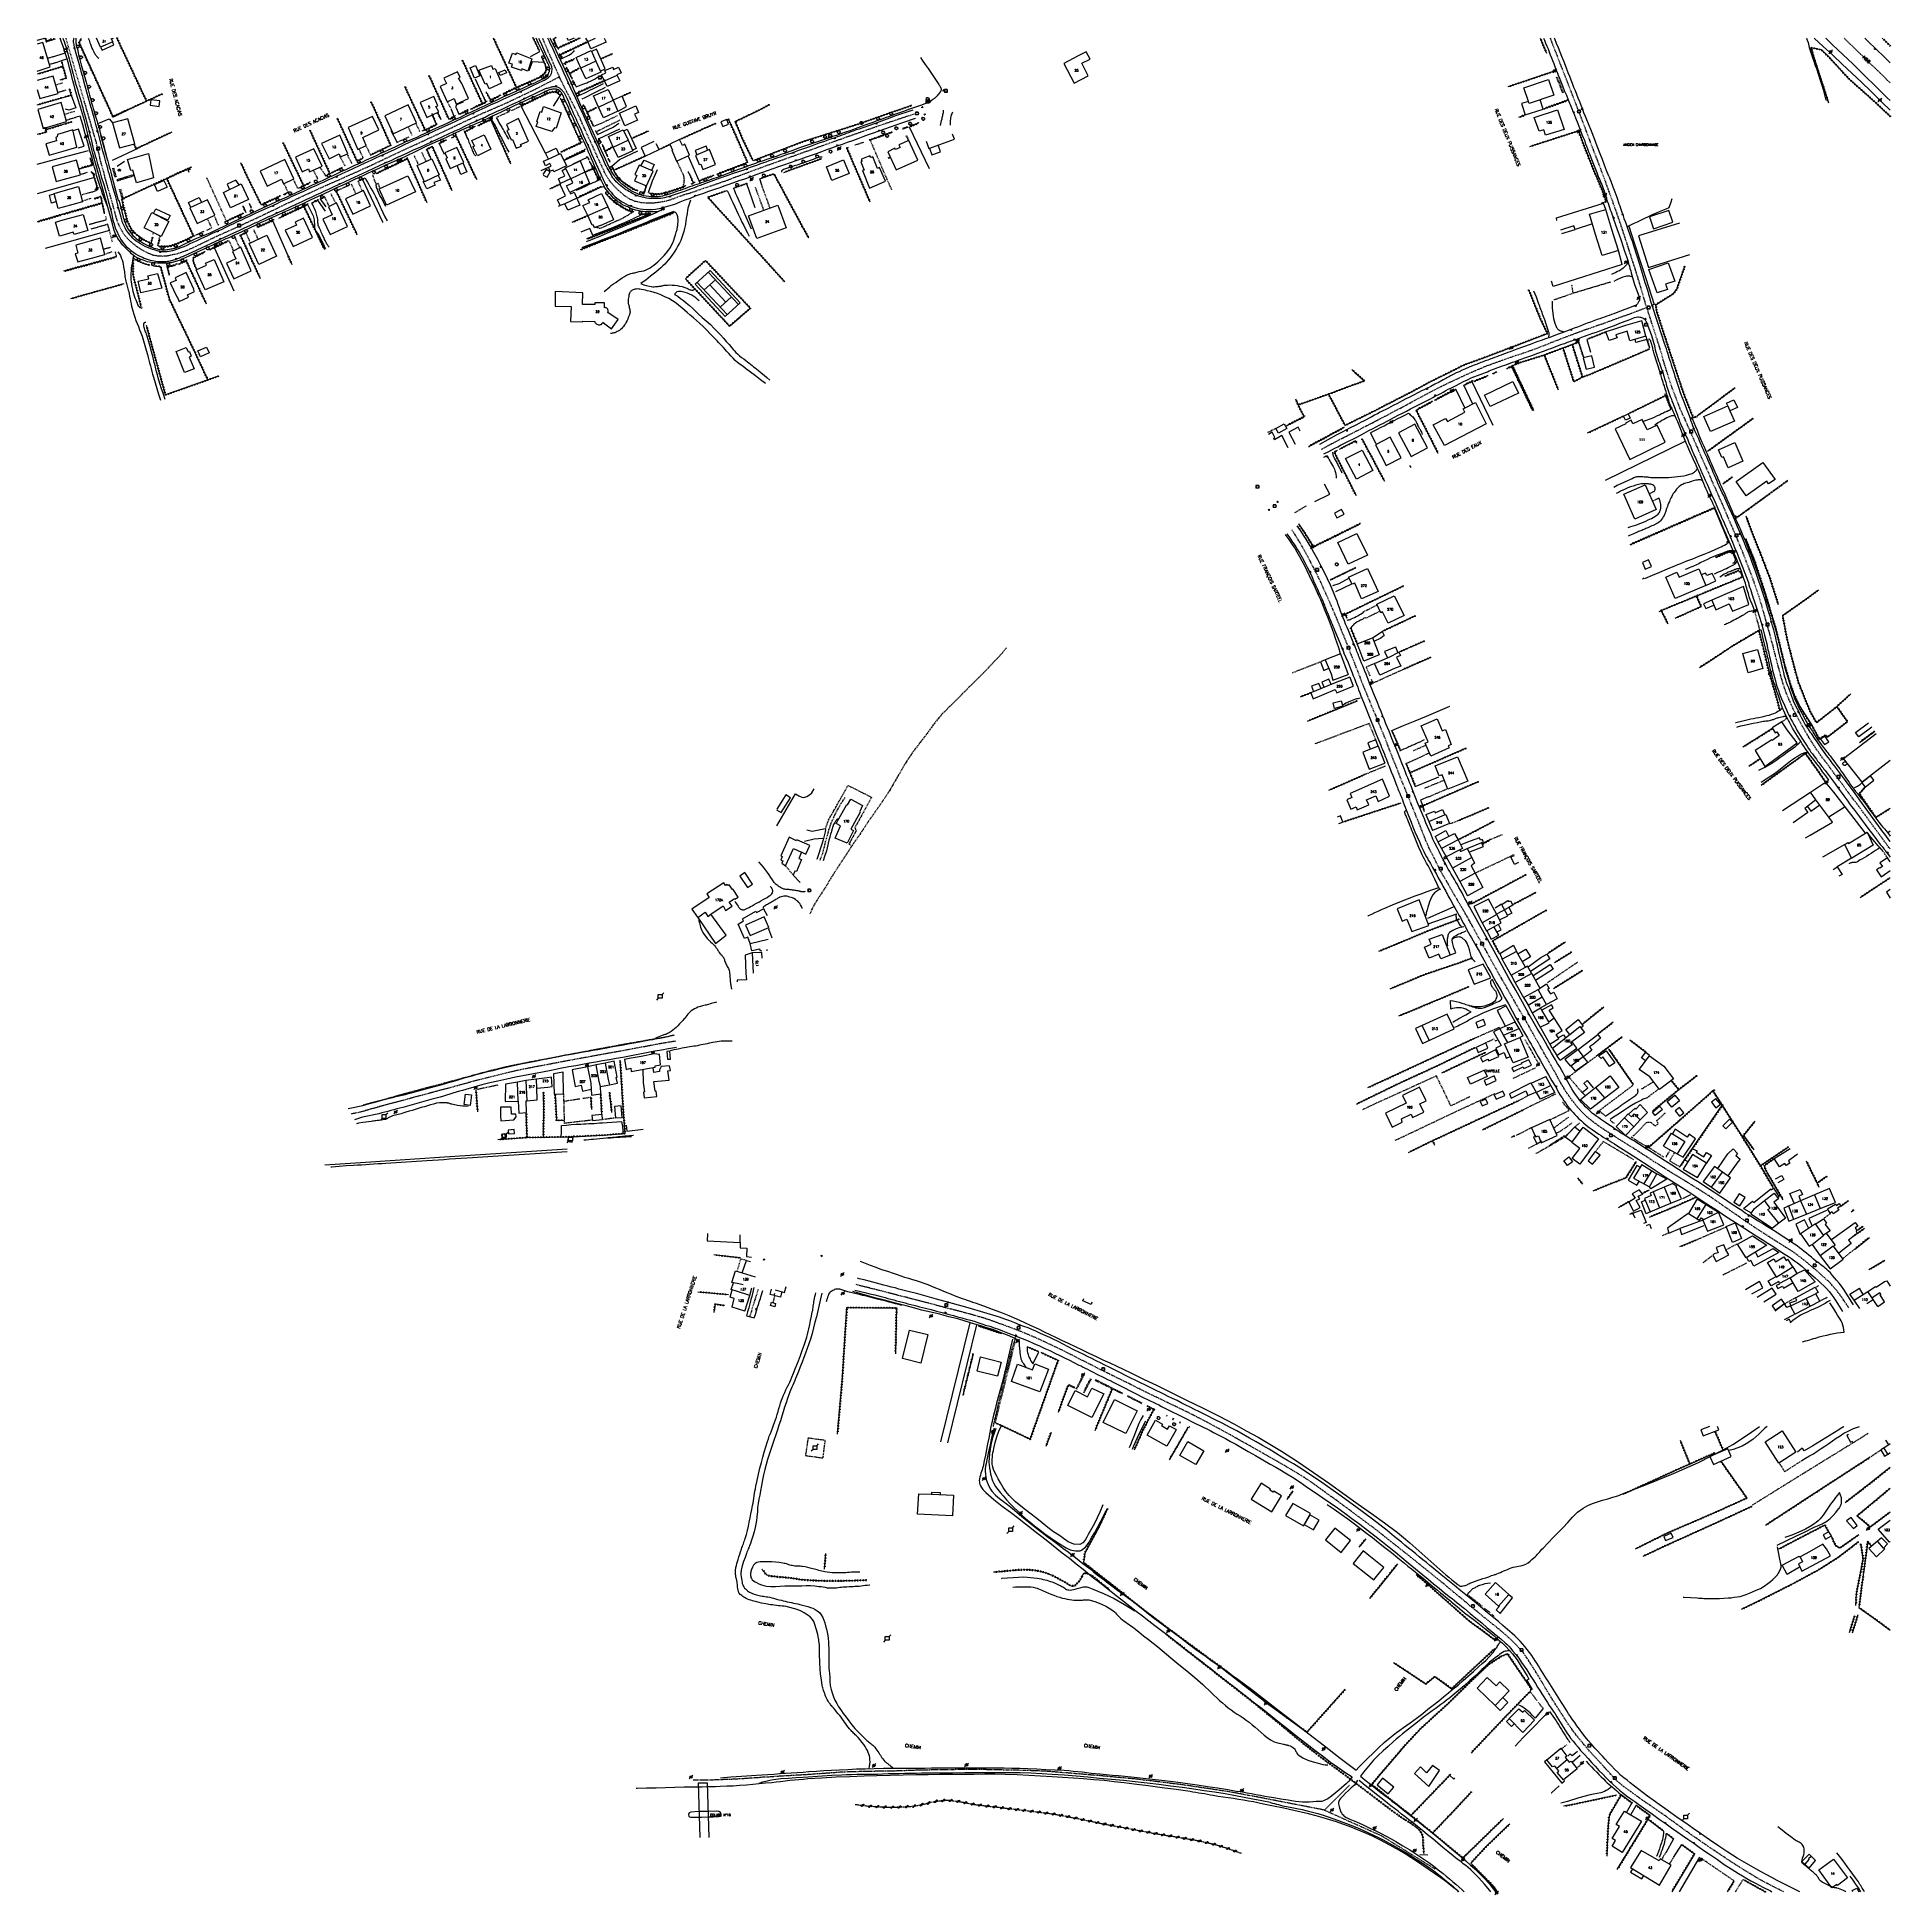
# Model space of a CAD drawing. Header units: millimetres. Extents: x 168000 to 169000, y 126998 to 128000.
import ezdxf
from ezdxf.enums import TextEntityAlignment as Align

# ---------------------------------------------------------------- set-up
doc = ezdxf.new("R2010")
doc.units = ezdxf.units.MM
doc.linetypes.add('DASHED', pattern=[0.75, 0.5, -0.25])
doc.layers.get('0').update_dxf_attribs({"linetype": 'CONTINUOUS'})
for name, color, linetype in [('barrage', 7, 'CONTINUOUS'), ('W0001', 6, 'DASHED'), ('W0008', 7, 'CONTINUOUS'), ('W0014', 7, 'CONTINUOUS'), ('W0017', 7, 'CONTINUOUS'), ('W0051', 7, 'CONTINUOUS'), ('W0070', 7, 'DASHED'), ('W0071', 7, 'CONTINUOUS'), ('W0101', 7, 'CONTINUOUS'), ('W0104', 1, 'CONTINUOUS'), ('W0112', 1, 'DASHED'), ('W0120', 7, 'CONTINUOUS'), ('W0130', 7, 'CONTINUOUS'), ('W0211', 2, 'CONTINUOUS'), ('W0214', 2, 'CONTINUOUS'), ('W0220', 5, 'DASHED'), ('W0300', 7, 'CONTINUOUS'), ('W0303', 7, 'CONTINUOUS'), ('W0310', 3, 'CONTINUOUS'), ('W0323', 7, 'CONTINUOUS'), ('W0330', 7, 'CONTINUOUS'), ('W0333', 7, 'CONTINUOUS'), ('W0401', 7, 'CONTINUOUS'), ('W0420', 7, 'CONTINUOUS'), ('W0473', 7, 'CONTINUOUS'), ('W0500', 5, 'DASHED'), ('W0510', 5, 'CONTINUOUS'), ('W0600', 7, 'CONTINUOUS'), ('W0984', 7, 'CONTINUOUS'), ('W0988', 4, 'CONTINUOUS'), ('W0989', 7, 'CONTINUOUS'), ('W0990', 7, 'CONTINUOUS'), ('W0991', 7, 'CONTINUOUS'), ('W1102', 7, 'CONTINUOUS')]:
    doc.layers.add(name, color=color, linetype=linetype)
doc.styles.get("Standard").update_dxf_attribs({"font": 'romans.shx', "width": 0.85})

# ---------------------------------------------------------------- blocks, each defined once
blk = doc.blocks.new('T420')
for p, q in [((0.7, 0.7), (-0.8, 0.7)), ((-0.8, 0.7), (-0.8, -0.8)), ((0.7, 0.7), (0.7, -0.8)), ((0.7, -0.8), (-0.8, -0.8))]:
    blk.add_line(p, q)
blk.add_ellipse((0, 0), major_axis=(-0.53, 0.53), ratio=1, start_param=3.926991, end_param=10.210176)
blk = doc.blocks.new('T401')
for p, q in [((-0.3, 0.3), (0, 0.3)), ((-0.3, -0.25), (-0.3, 0.3)), ((-0.3, 0.15), (0, 0.15)), ((-0.3, 0), (0, 0)), ((0, 0.3), (0, -0.25)), ((-0.3, -0.15), (0, -0.15)), ((-0.3, -0.25), (-0.3, -0.3)), ((-0.3, -0.3), (0, -0.3)), ((0, -0.3), (0, -0.25))]:
    blk.add_line(p, q)
blk = doc.blocks.new('T600')
for p, q in [((-0.999999, 0.999999), (0.999999, 0.999999)), ((-0.999999, -0.999999), (-0.999999, 0.999999)), ((0.999999, 0.999999), (1.999998, 1.999998)), ((0.999999, 0.999999), (0.999999, -0.999999)), ((-0.999999, -0.999999), (-1.999998, -1.999998)), ((0.999999, -0.999999), (-0.999999, -0.999999))]:
    blk.add_line(p, q)
blk = doc.blocks.new('T473')
for p, q in [((-0.166667, 0.166667), (0.166667, -0.166667)), ((-0.166667, -0.166667), (0.166667, 0.166667)), ((0.500001, 0.500001), (1.000002, 1.000002)), ((-1.000002, -1.000002), (-0.500001, -0.500001))]:
    blk.add_line(p, q)
blk.add_ellipse((0, 0), major_axis=(0.471405, 0.471405), ratio=1, start_param=5.4977871438, end_param=11.780972451)
blk = doc.blocks.new('T300')
for p, q in [((-0.8, 0.5), (-0.9, 0.3)), ((-0.9, 0.3), (-0.9, 0.2)), ((-0.9, 0.2), (-0.7, 0.1)), ((-0.7, 0.6), (-0.8, 0.5)), ((-0.8, -0.1), (-0.7, 0.1)), ((-0.6, 0.7), (-0.7, 0.6)), ((-0.7, 0.1), (-0.7, 0.1)), ((-0.5, 0.7), (-0.6, 0.7)), ((-0.3, 0.6), (-0.5, 0.7)), ((-0.3, 0.6), (-0.2, 0.7)), ((-0.2, 0.6), (-0.3, 0.6)), ((-0.2, 0.7), (-0.1, 0.8)), ((-0.1, 0.8), (0.1, 0.8)), ((0.1, 0.8), (0.2, 0.7)), ((0.2, 0.7), (0.3, 0.6)), ((0.3, 0.6), (0.4, 0.5)), ((0.5, 0.5), (0.3, 0.5)), ((0.4, 0.5), (0.4, 0.5)), ((0.6, 0.4), (0.5, 0.5)), ((0.6, 0.4), (0.7, 0.3)), ((0.7, 0.3), (0.7, 0.2)), ((0.7, 0.2), (0.7, 0.1)), ((0.7, 0.1), (0.7, -0.2)), ((-0.8, -0.2), (-0.8, -0.1)), ((-0.7, -0.3), (-0.8, -0.2)), ((-0.8, -0.2), (-0.8, -0.2)), ((-0.7, -0.4), (-0.7, -0.3)), ((-0.5, -0.5), (-0.7, -0.4)), ((-0.4, -0.5), (-0.5, -0.5)), ((-0.4, -0.5), (-0.3, -0.5)), ((-0.3, -0.5), (-0.3, -0.4)), ((-0.3, -0.6), (-0.3, -0.5)), ((-0.3, -0.5), (-0.3, -0.5)), ((-0.2, -0.7), (-0.3, -0.6)), ((-0.1, -0.8), (-0.2, -0.7)), ((0.1, -0.8), (-0.1, -0.8)), ((0.2, -0.7), (0.1, -0.8)), ((0.3, -0.5), (0.2, -0.5)), ((0.3, -0.6), (0.2, -0.7)), ((0.2, -0.7), (0.2, -0.7)), ((0.5, -0.4), (0.3, -0.5)), ((0.3, -0.5), (0.3, -0.6)), ((0.3, -0.5), (0.3, -0.5)), ((0.6, -0.3), (0.5, -0.4)), ((0.7, -0.2), (0.6, -0.3)), ((0.6, -0.3), (0.6, -0.3))]:
    blk.add_line(p, q)
blk = doc.blocks.new('T303')
for p, q in [((-0.8, 0), (-0.3, 0.2)), ((-0.3, -0.2), (-0.8, 0)), ((-0.3, 0.2), (0, 0.8)), ((0, 0.8), (0.3, 0.2)), ((0.3, 0.2), (0.8, 0)), ((0.8, 0), (0.3, -0.2)), ((-0.5, -0.6), (-0.3, -0.2)), ((0, -0.3), (-0.5, -0.6)), ((0.6, -0.6), (0, -0.3)), ((0.3, -0.2), (0.6, -0.6))]:
    blk.add_line(p, q)
blk = doc.blocks.new('t310o')
at = {"color": 0, "linetype": 'Continuous'}
for centre, start, end in [((-0.5, 0.4), 216.8699, 323.1304), ((0.5, -0.4), 36.8699, 143.1303)]:
    blk.add_arc(centre, 0.625, start, end, dxfattribs=at)
blk = doc.blocks.new('t323o')
at = {"color": 0, "linetype": 'Continuous'}
for radius in [0.25, 0.15]:
    blk.add_circle((0, 0), radius, dxfattribs=at)
blk = doc.blocks.new('t220o')
at = {"color": 0, "linetype": 'Continuous'}
for p, q in [((-0.25, 0.25), (0.25, 0.25)), ((-0.25, -0.25), (0.25, -0.25))]:
    blk.add_line(p, q, dxfattribs=at)
blk = doc.blocks.new('t500o')
at = {"color": 0, "linetype": 'Continuous'}
for centre, start, end in [((-0.5, 0.625), 216.869898, 323.130102), ((0.5, -0.125), 36.869898, 143.130102), ((0.5, -0.625), 36.869898, 143.130102), ((-0.5, 0.125), 216.869898, 323.130102)]:
    blk.add_arc(centre, 0.625, start, end, dxfattribs=at)

msp = doc.modelspace()

# ---------------------------------------------------------------- linework, layer by layer
at = {"layer": 'barrage'}
for points in [[(168357.8, 127029.2), (168356.9, 127058.7), (168361.5, 127058.7), (168362.4, 127029.3)], [(168362.7, 127040.3), (168367.8, 127040.6), (168368.7, 127040.7), (168369, 127040.9), (168369.1, 127041.4), (168369, 127042.3), (168368.8, 127042.8), (168367.9, 127043.3), (168366.8, 127043.4), (168361.8, 127043.3), (168356.8, 127043.2), (168352.8, 127042.9), (168351.9, 127042.6), (168351.4, 127041.6), (168351.7, 127040.6), (168352.6, 127040.2), (168354.1, 127040.2), (168358.5, 127040.2), (168364.8, 127040.4)]]:
    msp.add_lwpolyline(points, dxfattribs=at)
at = {"layer": 'W0001'}
for points in [[(168015.4, 128000), (168030.8, 127947.1), (168031.4, 127945.2), (168031.9, 127943.2), (168032.3, 127941.3), (168032.8, 127939.3), (168033.3, 127937.4), (168033.7, 127935.4), (168034.2, 127933.4), (168034.7, 127931.5), (168035.6, 127928.3), (168036.4, 127925.1), (168037.3, 127921.9), (168038.2, 127918.7), (168039, 127916.1), (168039.7, 127913.5), (168040.5, 127910.9), (168041.2, 127908.3), (168041.8, 127906.2), (168042.3, 127904), (168043, 127901.8), (168043.8, 127899.7), (168044.8, 127897.6), (168045.9, 127895.6), (168047.2, 127893.7), (168048.6, 127892), (168050.3, 127890.3), (168052.1, 127888.8), (168054, 127887.4), (168055.9, 127886.1), (168057.9, 127885), (168060, 127884), (168062.1, 127883.1), (168064.4, 127882.6), (168067.4, 127882.4), (168070.4, 127882.6), (168073.3, 127883.2), (168076.2, 127883.9), (168081.1, 127885.6), (168085.8, 127887.7), (168090.4, 127890), (168095, 127892.2), (168100.5, 127894.7), (168105.9, 127897.1), (168111.3, 127899.6), (168116.7, 127902.1), (168119.3, 127903.3), (168121.9, 127904.5), (168124.4, 127905.8), (168127, 127907), (168129.6, 127908.2), (168132.2, 127909.5), (168134.7, 127910.7), (168137.3, 127911.9), (168141.9, 127914.1), (168146.5, 127916.2), (168151.1, 127918.3), (168155.7, 127920.4), (168158.2, 127921.5), (168160.7, 127922.6), (168163.3, 127923.7), (168165.8, 127924.9), (168168.3, 127926), (168170.8, 127927.1), (168173.3, 127928.2), (168175.9, 127929.4), (168178.2, 127930.4), (168180.5, 127931.5), (168182.9, 127932.6), (168185.2, 127933.7), (168187.5, 127934.8), (168189.9, 127935.9), (168192.2, 127937), (168194.5, 127938.1), (168197.3, 127939.4), (168200.2, 127940.7), (168203, 127942), (168205.8, 127943.3), (168208.6, 127944.6), (168211.4, 127945.9), (168214.2, 127947.2), (168217, 127948.5), (168219.4, 127949.6), (168221.7, 127950.7), (168224.1, 127951.8), (168226.4, 127953), (168228.8, 127954.1), (168231.1, 127955.2), (168233.5, 127956.3), (168235.9, 127957.4), (168238.3, 127958.5), (168240.7, 127959.6), (168243.1, 127960.6), (168245.5, 127961.6), (168247.9, 127962.7), (168250.4, 127963.7), (168252.8, 127964.8), (168255.2, 127965.9), (168261.9, 127969.1), (168268.6, 127972.3), (168275.2, 127975.7), (168281.8, 127979.1)], [(168281.8, 127979.1), (168280.8, 127981.4), (168279.7, 127983.8), (168278.7, 127986.1), (168277.7, 127988.5), (168276.6, 127990.9), (168275.6, 127993.3), (168274.6, 127995.6), (168273.6, 127998), (168272.7, 128000)], [(168868.5, 127854.6), (168867, 127859.8), (168865.5, 127865.1), (168863.9, 127870.3), (168862.3, 127875.5), (168860.6, 127880.8), (168858.9, 127886.1), (168857.2, 127891.4), (168855.5, 127896.6), (168853.1, 127903.6), (168850.7, 127910.4), (168848.2, 127917.3), (168845.7, 127924.2), (168843.8, 127929.4), (168841.8, 127934.5), (168839.8, 127939.7), (168837.8, 127944.9), (168835.2, 127951.9), (168832.5, 127958.9), (168829.8, 127965.9), (168827.1, 127972.9), (168824.7, 127979.1), (168822.2, 127985.4), (168819.8, 127991.7), (168817.3, 127998), (168816.5, 128000)], [(169000, 127975.8), (168997.7, 127978), (168994.8, 127980.8), (168991.9, 127983.7), (168989, 127986.5), (168986.1, 127989.3), (168983.2, 127992.1), (168978.6, 127996.6), (168975.1, 128000)], [(168473.3, 127958.9), (168469.1, 127957.6), (168461.9, 127955.2), (168454.8, 127952.8), (168447.6, 127950.3), (168440.5, 127947.8), (168437.3, 127946.7), (168434, 127945.5), (168430.8, 127944.4), (168427.6, 127943.2), (168424.3, 127942.1), (168421.1, 127940.9), (168417.8, 127939.7), (168414.6, 127938.6), (168411.8, 127937.6), (168409, 127936.6), (168406.2, 127935.6), (168403.4, 127934.6), (168400.6, 127933.6), (168397.8, 127932.6), (168395, 127931.6), (168392.2, 127930.6), (168389.3, 127929.5), (168386.4, 127928.5), (168383.6, 127927.4), (168380.7, 127926.3), (168377.9, 127925.3), (168375, 127924.2), (168372.1, 127923.1), (168369.2, 127922.1), (168364.1, 127920.3), (168358.9, 127918.6), (168353.8, 127916.8), (168348.6, 127915.2), (168345.6, 127914.1), (168342.6, 127913), (168339.5, 127912), (168336.4, 127911.4), (168333, 127911), (168329.5, 127910.9), (168326, 127911.1), (168322.6, 127911.9), (168319.8, 127913.1), (168317.2, 127914.8), (168314.8, 127916.8), (168312.6, 127918.8), (168310.9, 127920.6), (168309.4, 127922.4), (168308, 127924.4), (168306.7, 127926.5), (168304.7, 127930.9), (168302.6, 127935.3), (168300.6, 127939.8), (168298.6, 127944.2), (168297.6, 127946.3), (168296.7, 127948.3), (168295.8, 127950.4), (168294.8, 127952.4), (168293.9, 127954.5), (168293, 127956.6), (168292, 127958.6), (168291.1, 127960.7), (168290, 127962.8), (168288.9, 127964.9), (168287.8, 127967.1), (168286.7, 127969.2), (168285.6, 127971.3), (168284.6, 127973.4), (168283.5, 127975.6), (168282.5, 127977.7), (168282.3, 127978.1), (168282.1, 127978.4), (168282, 127978.7), (168281.8, 127979.1)], [(168693.1, 127778.2), (168697.5, 127780.6), (168702.1, 127783), (168706.6, 127785.3), (168711.2, 127787.6), (168715.7, 127790), (168720.3, 127792.3), (168724.8, 127794.7), (168729.4, 127797), (168733.4, 127799.2), (168737.5, 127801.3), (168741.5, 127803.5), (168745.6, 127805.7), (168749.6, 127807.9), (168753.7, 127810), (168757.8, 127812.1), (168761.9, 127814.1), (168767, 127816.5), (168772.2, 127818.9), (168777.3, 127821.1), (168782.5, 127823.3), (168785.6, 127824.4), (168788.6, 127825.5), (168791.6, 127826.6), (168794.7, 127827.6), (168797.7, 127828.7), (168800.8, 127829.7), (168803.8, 127830.7), (168806.9, 127831.8), (168809.8, 127832.9), (168812.7, 127834), (168815.5, 127835.1), (168818.4, 127836.3), (168821.3, 127837.4), (168824.2, 127838.5), (168827.1, 127839.6), (168830, 127840.7), (168832.4, 127841.6), (168834.9, 127842.5), (168837.3, 127843.3), (168839.8, 127844.2), (168842.2, 127845.1), (168844.7, 127845.9), (168847.1, 127846.8), (168849.6, 127847.7), (168854.3, 127849.4), (168859.1, 127851.1), (168863.8, 127852.9), (168868.5, 127854.6)], [(168868.5, 127854.6), (168875.7, 127832.2), (168877.6, 127825.5), (168879.7, 127818.7), (168881.9, 127812), (168884.4, 127805.4), (168886.5, 127800), (168888.9, 127794.7), (168891.3, 127789.4), (168893.6, 127784.1), (168895.7, 127779.4), (168897.7, 127774.7), (168899.8, 127770), (168901.9, 127765.3), (168902.8, 127763.2), (168903.7, 127761.1), (168904.6, 127759), (168905.6, 127756.9), (168906.5, 127754.9), (168907.4, 127752.8), (168908.3, 127750.7), (168909.3, 127748.6), (168912, 127742.2), (168914.8, 127735.7), (168917.5, 127729.3), (168920.2, 127722.8), (168922.1, 127717.8), (168924, 127712.9), (168925.9, 127707.9), (168927.6, 127702.9), (168929, 127698.8), (168930.3, 127694.5), (168931.5, 127690.3), (168932.7, 127686.1), (168933.8, 127682.3), (168934.8, 127678.5), (168935.8, 127674.8), (168936.9, 127671)], [(168707.7, 127671), (168706.1, 127675.1), (168704.4, 127679.2), (168702.8, 127683.2), (168701.1, 127687.3), (168699, 127692.2), (168696.9, 127697.1), (168694.7, 127701.9), (168692.5, 127706.8), (168690.6, 127710.7), (168688.6, 127714.6), (168686.6, 127718.5), (168684.5, 127722.4), (168682.7, 127725.6), (168680.8, 127728.8), (168678.9, 127731.9), (168677.1, 127734.7)], [(168977.7, 127314.8), (168976.3, 127316.9), (168974.9, 127319), (168973.5, 127321.1), (168972.3, 127322.7), (168971.1, 127324.3), (168969.8, 127325.8), (168968.5, 127327.3), (168966.6, 127329.3), (168964.6, 127331.1), (168962.5, 127333), (168960.5, 127334.8), (168957.7, 127337.1), (168955, 127339.5), (168952.1, 127341.8), (168949.2, 127344), (168948.1, 127344.8), (168947, 127345.5), (168945.9, 127346.2), (168944.8, 127346.9), (168943.6, 127347.6), (168942.5, 127348.3), (168941.3, 127349.1), (168940.2, 127349.8), (168936.2, 127352.3), (168932.2, 127354.9), (168928.2, 127357.5), (168924.2, 127360.2), (168921.2, 127362.2), (168918.2, 127364.3), (168915.1, 127366.4), (168912.1, 127368.5), (168909.1, 127370.6), (168906.1, 127372.7), (168903, 127374.8), (168900, 127376.8), (168897.7, 127378.2), (168895.5, 127379.6), (168893.2, 127381), (168891, 127382.4), (168888.7, 127383.8), (168886.4, 127385.2), (168884.2, 127386.5), (168881.9, 127387.9), (168877.1, 127391), (168872.3, 127394), (168867.6, 127397.1), (168862.8, 127400.2), (168858, 127403.2), (168853.2, 127406.2), (168848.5, 127409.2), (168843.8, 127412.3), (168842, 127413.6), (168840.2, 127414.9), (168838.5, 127416.2), (168836.9, 127417.6), (168835.7, 127418.6), (168834.6, 127419.7), (168833.5, 127420.8), (168832.4, 127421.9), (168830.4, 127424.3), (168828.5, 127426.7), (168826.7, 127429.1), (168824.9, 127431.7), (168823.3, 127434.4), (168821.7, 127437.1), (168820.2, 127439.9), (168818.7, 127442.7), (168817, 127445.6), (168815.4, 127448.5), (168813.7, 127451.4), (168812.1, 127454.3), (168810.5, 127457.2), (168808.8, 127460.1), (168807.2, 127463), (168805.6, 127465.8), (168803.7, 127469.2), (168801.8, 127472.5), (168799.8, 127475.8), (168797.9, 127479.2), (168796, 127482.5), (168794.1, 127485.8), (168792.2, 127489.2), (168790.3, 127492.5), (168786.3, 127499.6), (168782.4, 127506.7), (168778.4, 127513.8), (168774.5, 127520.9), (168772.9, 127523.8), (168771.3, 127526.6), (168769.7, 127529.4), (168768, 127532.2), (168766.4, 127535), (168764.7, 127537.8), (168763.1, 127540.6), (168761.6, 127543.4), (168758.8, 127548.1), (168756.2, 127552.9), (168753.8, 127557.7), (168751.4, 127562.5), (168749.4, 127567), (168747.6, 127571.5), (168745.8, 127576.1), (168744, 127580.6), (168741.5, 127586.7), (168739.1, 127592.7), (168736.6, 127598.7), (168734.2, 127604.8), (168733.1, 127607.6), (168732, 127610.3), (168730.9, 127613.1), (168729.8, 127615.9), (168728.7, 127618.7), (168727.7, 127621.5), (168726.6, 127624.3), (168725.4, 127627), (168724.4, 127629.6), (168723.3, 127632.1), (168722.3, 127634.7), (168721.2, 127637.2), (168720.1, 127639.7), (168719.1, 127642.3), (168718, 127644.8), (168717, 127647.4), (168715.9, 127650), (168714.9, 127652.6), (168713.9, 127655.2), (168712.9, 127657.9), (168711.8, 127660.5), (168710.8, 127663.1), (168709.8, 127665.7), (168708.7, 127668.3), (168708.5, 127669), (168708.2, 127669.7), (168708, 127670.3), (168707.7, 127671)], [(169000, 127562.4), (168999.2, 127563.4), (168997.3, 127566), (168995.5, 127568.5), (168993.6, 127571), (168991.8, 127573.5), (168990, 127575.9), (168988.2, 127578.4), (168986.4, 127580.9), (168984.6, 127583.3), (168982.8, 127585.8), (168981.2, 127587.9), (168979.6, 127590), (168978, 127592.1), (168976.4, 127594.2), (168974.9, 127596.4), (168973.3, 127598.5), (168971.7, 127600.6), (168970.1, 127602.7), (168966.6, 127607.6), (168962.9, 127612.4), (168959.4, 127617.4), (168956.2, 127622.5), (168952.8, 127628.3), (168949.5, 127634.3), (168946.5, 127640.4), (168943.9, 127646.6), (168942.2, 127651.5), (168940.7, 127656.6), (168939.4, 127661.6), (168938.1, 127666.6), (168937.8, 127667.7), (168937.5, 127668.8), (168937.2, 127669.9), (168936.9, 127671)], [(168422.5, 127556.5), (168423.9, 127560), (168424.3, 127561.6), (168424.7, 127563.2), (168425.1, 127564.8), (168425.5, 127566.5), (168426, 127568.1), (168426.7, 127570.5), (168427.3, 127572.9), (168428.1, 127575.4), (168429, 127577.7), (168430.5, 127581), (168432.2, 127584.2), (168434, 127587.3), (168436, 127590.3)], [(168344.5, 127458.8), (168340, 127458.1), (168334.3, 127457.1), (168328.6, 127456), (168323, 127455), (168317.4, 127453.9), (168311.8, 127452.9), (168304.4, 127451.6), (168297, 127450.2), (168289.7, 127448.9), (168282.3, 127447.5), (168275.5, 127446.2), (168268.6, 127444.9), (168261.8, 127443.6), (168255, 127442.1), (168248.5, 127440.5), (168242, 127438.9), (168235.5, 127437.2), (168229.1, 127435.4), (168222, 127433.5), (168214.9, 127431.6), (168207.8, 127429.7), (168200.8, 127427.8), (168195.2, 127426.3), (168189.6, 127424.8), (168184, 127423.3), (168178.4, 127421.7), (168174.2, 127420.5), (168169.4, 127419.5)], [(168753, 127171), (168748, 127175), (168742.9, 127179.1), (168737.9, 127183.1), (168732.8, 127187.1), (168729.6, 127189.6), (168726.5, 127192.1), (168723.3, 127194.7), (168720, 127197.1), (168716.8, 127199.6), (168713.5, 127202), (168710.2, 127204.4), (168707, 127206.9), (168704.4, 127208.7), (168701.9, 127210.6), (168699.4, 127212.4), (168696.8, 127214.2), (168693.7, 127216.5), (168690.5, 127218.8), (168687.3, 127221.1), (168684, 127223.3), (168680.4, 127225.5), (168676.8, 127227.7), (168673.1, 127229.9), (168669.4, 127232), (168664.5, 127234.8), (168659.6, 127237.6), (168654.7, 127240.4), (168649.8, 127243.1), (168643.9, 127246.4), (168637.9, 127249.7), (168631.9, 127253), (168625.8, 127256.1), (168621.9, 127258.1), (168618, 127260), (168614.1, 127261.9), (168610.1, 127263.8), (168606.2, 127265.7), (168602.2, 127267.6), (168598.3, 127269.5), (168594.3, 127271.5), (168589.1, 127274.1), (168583.8, 127276.7), (168578.6, 127279.3), (168573.3, 127281.9), (168570.6, 127283.3), (168568, 127284.6), (168565.3, 127286), (168562.6, 127287.3), (168560, 127288.7), (168557.3, 127290), (168554.6, 127291.4), (168551.9, 127292.7), (168547.5, 127294.8), (168543.1, 127296.9), (168538.7, 127298.9), (168534.2, 127300.8), (168530.9, 127302.2), (168527.6, 127303.4), (168524.2, 127304.7), (168520.9, 127305.9), (168518.3, 127306.8), (168515.8, 127307.8), (168513.2, 127308.7), (168510.7, 127309.5), (168508.2, 127310.2), (168505.8, 127310.9), (168503.4, 127311.6), (168500.9, 127312.2), (168497, 127313.3), (168493.1, 127314.3), (168489.1, 127315.3), (168485.2, 127316.4), (168481, 127317.5), (168476.8, 127318.6), (168472.5, 127319.7), (168468.3, 127320.8), (168466.1, 127321.3), (168463.9, 127321.9), (168461.7, 127322.5), (168459.5, 127323), (168457.3, 127323.6), (168455.1, 127324.2), (168452.8, 127324.8), (168450.6, 127325.3), (168447.2, 127326.2), (168443.8, 127327), (168441.9, 127327.6)], [(168384.6, 127310.1), (168385.5, 127312.9), (168386.3, 127315.8), (168387.2, 127318.6), (168388.1, 127321.4), (168389.1, 127324.7), (168389.2, 127325.1)], [(168942.4, 127000), (168940.2, 127001.1), (168937.1, 127002.6), (168933.9, 127004.3), (168930.8, 127005.9), (168927.7, 127007.7), (168924.7, 127009.5), (168921.6, 127011.4), (168918.6, 127013.3), (168912.5, 127017.2), (168906.5, 127021.2), (168900.5, 127025.3), (168894.5, 127029.4), (168892.6, 127030.7), (168890.7, 127032.1), (168888.8, 127033.4), (168887, 127034.8), (168885.1, 127036.2), (168883.2, 127037.6), (168881.3, 127038.9), (168879.4, 127040.3), (168877.3, 127041.8), (168875.1, 127043.3), (168873, 127044.8), (168870.8, 127046.3), (168868.7, 127047.7), (168866.5, 127049.2), (168864.4, 127050.7), (168862.3, 127052.3), (168859.8, 127054.1), (168857.3, 127055.9), (168854.9, 127057.7), (168852.6, 127059.7), (168850.8, 127061.5), (168849.2, 127063.3), (168847.6, 127065.1), (168845.9, 127066.9), (168843.7, 127069.4), (168841.4, 127071.8), (168839.2, 127074.2), (168837, 127076.7), (168834.8, 127079.3), (168832.6, 127081.9), (168830.5, 127084.5), (168828.5, 127087.2), (168825.5, 127091.4), (168822.7, 127095.8), (168819.9, 127100.2), (168817.1, 127104.6), (168816.1, 127106.3), (168815, 127108), (168814, 127109.7), (168813, 127111.4), (168812, 127113.1), (168811, 127114.9), (168809.9, 127116.6), (168808.9, 127118.3), (168807.2, 127120.9), (168805.5, 127123.6), (168803.8, 127126.2), (168802, 127128.8), (168800.5, 127130.5), (168799, 127132.2), (168797.4, 127133.9), (168795.8, 127135.5), (168793.8, 127137.3), (168791.7, 127139.2), (168789.6, 127140.9), (168787.5, 127142.7), (168786, 127143.9), (168784.5, 127145.1), (168783, 127146.3), (168781.5, 127147.5), (168780, 127148.7), (168778.5, 127149.9), (168777, 127151.2), (168775.5, 127152.4), (168773.1, 127154.3), (168770.8, 127156.3), (168768.4, 127158.3), (168766.1, 127160.2), (168763.7, 127162.2), (168761.3, 127164.2), (168759, 127166.1), (168756.6, 127168.1), (168755.7, 127168.8), (168754.8, 127169.5), (168753.9, 127170.3), (168753, 127171)], [(168694.7, 127044), (168658.3, 127051.1), (168653.2, 127052), (168648.1, 127053), (168643, 127053.9), (168637.9, 127054.7), (168633.2, 127055.4), (168628.5, 127056.1), (168623.8, 127056.8), (168619.2, 127057.5), (168613.6, 127058.2), (168608.1, 127058.9), (168602.6, 127059.6), (168597.1, 127060.2), (168592.2, 127060.8), (168587.2, 127061.3), (168582.3, 127061.7), (168577.3, 127062.2), (168573.2, 127062.6), (168569.1, 127062.9), (168565, 127063.3), (168560.8, 127063.6), (168556.5, 127064), (168552.1, 127064.3), (168547.8, 127064.7), (168543.4, 127065), (168538.4, 127065.2), (168533.3, 127065.4), (168528.3, 127065.5), (168523.2, 127065.6), (168518.4, 127065.7), (168513.6, 127065.8), (168508.8, 127065.9), (168504, 127065.9), (168498.8, 127065.9), (168493.7, 127065.8), (168488.5, 127065.8), (168483.3, 127065.7), (168480.5, 127065.6), (168477.6, 127065.6), (168474.7, 127065.5), (168471.8, 127065.4), (168468.9, 127065.3), (168466.1, 127065.2), (168463.2, 127065.1), (168460.3, 127065.1), (168457.3, 127065), (168454.2, 127065), (168451.2, 127064.9), (168448.1, 127064.9), (168445, 127064.8), (168442, 127064.7), (168438.9, 127064.7), (168435.9, 127064.5), (168433.1, 127064.4), (168430.4, 127064.2), (168427.6, 127064), (168424.9, 127063.8), (168422.1, 127063.6), (168419.3, 127063.4), (168416.6, 127063.2), (168413.8, 127063), (168411, 127062.9), (168408.2, 127062.7), (168405.4, 127062.5), (168402.6, 127062.4), (168399.8, 127062.2), (168397, 127062), (168394.2, 127061.8), (168391.4, 127061.7), (168389.3, 127061.5), (168387.2, 127061.4), (168385.1, 127061.2), (168383, 127061.1), (168380.9, 127060.9), (168378.8, 127060.8), (168376.7, 127060.7), (168374.6, 127060.6), (168369.4, 127060.4), (168364.2, 127060.2), (168359, 127060.1), (168353.8, 127060.1)], [(168694.7, 127044), (168708.1, 127057.4)], [(168694.7, 127044), (168725.6, 127030.1), (168754.4, 127012.2)]]:
    msp.add_lwpolyline(points, dxfattribs=at)
at = {"layer": 'W0008'}
for points in [[(168812.9, 128000), (168813.4, 127998.9), (168814, 127997.3), (168814.6, 127995.7), (168815.3, 127994.1), (168815.9, 127992.5), (168816.5, 127990.9), (168817.2, 127989.3), (168817.8, 127987.8), (168818.4, 127986.2), (168819, 127984.7), (168819.6, 127983.1), (168820.2, 127981.5), (168820.8, 127980), (168821.5, 127978.4), (168822.1, 127976.9), (168823.1, 127974.3), (168824.1, 127971.7), (168825.2, 127969.1), (168826.2, 127966.6), (168826.6, 127965.7), (168826.9, 127964.9), (168827.2, 127964.1), (168827.6, 127963.2), (168827.9, 127962.4), (168828.3, 127961.5), (168828.6, 127960.7), (168829, 127959.9), (168830.1, 127956.9), (168831.3, 127953.9), (168832.5, 127951), (168833.6, 127948), (168834.3, 127946.4), (168834.9, 127944.9), (168835.4, 127943.3), (168836, 127941.7), (168836.6, 127940.2), (168837.2, 127938.6), (168837.8, 127937.1), (168838.4, 127935.5), (168839.5, 127932.8), (168840.5, 127930.2), (168841.6, 127927.5), (168842.6, 127924.8), (168843, 127923.9), (168843.4, 127922.9), (168843.8, 127921.9), (168844.3, 127920.9), (168844.7, 127919.9), (168845.1, 127918.9), (168845.4, 127917.9), (168845.8, 127916.9), (168846, 127916.3), (168846.2, 127915.7), (168846.4, 127915.1), (168846.6, 127914.4), (168846.8, 127913.8), (168846.9, 127913.2), (168847.1, 127912.6), (168847.3, 127912), (168847.7, 127910.9), (168848.1, 127909.7), (168848.5, 127908.6), (168848.9, 127907.4), (168849.3, 127906.3), (168849.7, 127905.1), (168850.1, 127904), (168850.5, 127902.9), (168851.6, 127899.8), (168852.6, 127896.8), (168853.7, 127893.8), (168854.7, 127890.7), (168855.7, 127887.9), (168856.6, 127885.1), (168857.6, 127882.2), (168858.5, 127879.4), (168858.8, 127878.2), (168859.2, 127876.9), (168859.5, 127875.7), (168859.9, 127874.5), (168860.2, 127873.3), (168860.5, 127872), (168860.9, 127870.8), (168861.2, 127869.6), (168862, 127867.1), (168862.8, 127864.7), (168863.7, 127862.3), (168864.6, 127859.9)], [(168848.1, 127925.5), (168846.9, 127928.5), (168845.8, 127931.5), (168844.7, 127934.5), (168843.5, 127937.5), (168841.9, 127941.6), (168840.3, 127945.7), (168838.7, 127949.7), (168837.1, 127953.8), (168836.3, 127955.8), (168835.5, 127957.7), (168834.7, 127959.7), (168834, 127961.6), (168833.2, 127963.6), (168832.4, 127965.6), (168831.6, 127967.5), (168830.8, 127969.5), (168830.1, 127971.5), (168829.3, 127973.4), (168828.5, 127975.4), (168827.8, 127977.3), (168827, 127979.3), (168826.2, 127981.3), (168825.5, 127983.2), (168824.7, 127985.2), (168823.8, 127987.6), (168822.8, 127990), (168821.9, 127992.4), (168820.9, 127994.7), (168819.9, 127997.1), (168819, 127999.5), (168818.8, 128000)], [(168965.2, 128000), (168966.2, 127999), (168968.9, 127996.4), (168971.6, 127993.8), (168974.3, 127991.2), (168977, 127988.6), (168979.7, 127986), (168982.4, 127983.4), (168985, 127980.8), (168987.7, 127978.2), (168990.4, 127975.6), (168993.1, 127973), (168995.7, 127970.4), (168998.4, 127967.8), (169000, 127966.3)], [(169000, 127986.7), (168997.4, 127989.2), (168991.9, 127994.5), (168988.5, 127997.8), (168986.3, 128000)], [(168848.1, 127925.5), (168849.2, 127922.7), (168850.3, 127919.8), (168851.3, 127917), (168852.4, 127914.1), (168852.8, 127913), (168853.2, 127911.8), (168853.6, 127910.6), (168854, 127909.5), (168854.4, 127908.3), (168854.8, 127907.2), (168855.2, 127906), (168855.6, 127904.8), (168856.3, 127902.7), (168857.1, 127900.6), (168857.8, 127898.5), (168858.6, 127896.4), (168859.3, 127894.3), (168860, 127892.2), (168860.8, 127890.1), (168861.5, 127888), (168863.1, 127883), (168864.6, 127878.1), (168866.1, 127873.1), (168867.6, 127868.1), (168868.1, 127866.6), (168868.6, 127865), (168869.1, 127863.4), (168869.6, 127861.8), (168870, 127860.2), (168870.5, 127858.6), (168871, 127857), (168871.5, 127855.5), (168873.1, 127850.4), (168874.7, 127845.4), (168876.4, 127840.4), (168878, 127835.4), (168878.5, 127833.9), (168879, 127832.5), (168879.4, 127831), (168879.9, 127829.6), (168880.4, 127828.1), (168880.9, 127826.6), (168881.4, 127825.2), (168881.8, 127823.7), (168882.3, 127822.1), (168882.8, 127820.6), (168883.3, 127819), (168883.8, 127817.4), (168884.3, 127815.9), (168884.8, 127814.3), (168885.3, 127812.7), (168885.9, 127811.1), (168886.7, 127808.8), (168887.5, 127806.5), (168888.4, 127804.2), (168889.3, 127801.9), (168890, 127800), (168890.7, 127798.1), (168891.4, 127796.3), (168892.1, 127794.4)], [(168864.6, 127859.9), (168864.6, 127859.6), (168864.7, 127859.4), (168864.7, 127859.2), (168864.7, 127858.9), (168864.6, 127858.5), (168864.4, 127858.1), (168864.2, 127857.7), (168864, 127857.3), (168863.8, 127856.9), (168863.6, 127856.6), (168863.3, 127856.3), (168863, 127856.1), (168862.8, 127855.9), (168862.5, 127855.8), (168862.2, 127855.6), (168861.9, 127855.5), (168861.8, 127855.5), (168861.7, 127855.4), (168861.6, 127855.4), (168861.5, 127855.4)], [(168861.5, 127855.4), (168859.2, 127854.5), (168856.8, 127853.6), (168854.5, 127852.7), (168852.1, 127851.8), (168850.9, 127851.3), (168849.6, 127850.9), (168848.3, 127850.4), (168847, 127849.9), (168845.8, 127849.5), (168844.5, 127849), (168843.2, 127848.5), (168841.9, 127848.1), (168840.1, 127847.4), (168838.3, 127846.7), (168836.5, 127846.1), (168834.7, 127845.4), (168833, 127844.7), (168831.2, 127844), (168829.4, 127843.4), (168827.6, 127842.7), (168825.3, 127841.9), (168823, 127841), (168820.7, 127840.2), (168818.5, 127839.4), (168816.2, 127838.5), (168813.9, 127837.7), (168811.6, 127836.9), (168809.3, 127836.1), (168805.7, 127834.7), (168802.1, 127833.4), (168798.5, 127832.1), (168794.9, 127830.8), (168793.6, 127830.3), (168792.4, 127829.9), (168791.2, 127829.4), (168790, 127829), (168788.8, 127828.5), (168787.6, 127828.1), (168786.4, 127827.6), (168785.2, 127827.2), (168784.4, 127826.9), (168783.7, 127826.6), (168782.9, 127826.3), (168782.1, 127826.1), (168781.4, 127825.8), (168780.6, 127825.5), (168779.8, 127825.2), (168779.1, 127824.9), (168777, 127824.1), (168774.9, 127823.3), (168772.8, 127822.4), (168770.7, 127821.5), (168769, 127820.8), (168767.4, 127820), (168765.7, 127819.3), (168764.1, 127818.4), (168763.4, 127818.1), (168762.7, 127817.8), (168762.1, 127817.4), (168761.4, 127817), (168760.7, 127816.7), (168760.1, 127816.3), (168759.4, 127816), (168758.7, 127815.6), (168756.5, 127814.4), (168754.2, 127813.3), (168752, 127812.1), (168749.7, 127811), (168748.4, 127810.3), (168747.1, 127809.6), (168745.7, 127808.9), (168744.4, 127808.2), (168743, 127807.5), (168741.7, 127806.8), (168740.4, 127806.1), (168739, 127805.5), (168736.6, 127804.2), (168734.1, 127802.9), (168731.7, 127801.7), (168729.3, 127800.4), (168727.7, 127799.6), (168726.2, 127798.8), (168724.7, 127798.1), (168723.2, 127797.3), (168721.7, 127796.5), (168720.2, 127795.7), (168718.7, 127794.9), (168717.1, 127794.1), (168715.8, 127793.4), (168714.5, 127792.7), (168713.2, 127792.1), (168711.9, 127791.4), (168710.6, 127790.7), (168709.3, 127790), (168707.9, 127789.4), (168706.6, 127788.7), (168703.8, 127787.2), (168701, 127785.8), (168691.9, 127780.7), (168691.9, 127780.7), (168691.9, 127780.7), (168691.9, 127780.7), (168691.9, 127780.7)], [(168674.3, 127732.6), (168674.3, 127732.6), (168676, 127730.4), (168677.1, 127728.6), (168678.2, 127727.1), (168679.2, 127725.5), (168680.2, 127723.9), (168681.2, 127722.2), (168682.6, 127719.7), (168684, 127717.1), (168685.4, 127714.5), (168686.7, 127711.8), (168687.8, 127709.6), (168688.8, 127707.2), (168689.8, 127704.9), (168690.9, 127702.6), (168691.6, 127700.9), (168692.4, 127699.2), (168693.2, 127697.5), (168693.9, 127695.8), (168694.2, 127694.9), (168694.6, 127694.1), (168694.9, 127693.3), (168695.2, 127692.5), (168695.6, 127691.6), (168695.9, 127690.8), (168696.2, 127690), (168696.6, 127689.2), (168697, 127688.1), (168697.4, 127687), (168697.9, 127685.9), (168698.3, 127684.8), (168698.8, 127683.8), (168699.2, 127682.7), (168699.7, 127681.6), (168700.1, 127680.5), (168701.1, 127678.1), (168702.1, 127675.8), (168703.1, 127673.4), (168704.1, 127671)], [(168704.1, 127671), (168705.1, 127668.5)], [(168432.3, 127578.9), (168432.1, 127578.7), (168431.8, 127578.6), (168431.6, 127578.4), (168431.4, 127578.3), (168431.1, 127577.9), (168430.8, 127577.6), (168430.6, 127577.2), (168430.4, 127576.8), (168429.8, 127575.7), (168429.4, 127574.6), (168429, 127573.4), (168428.6, 127572.2), (168428.4, 127571.4), (168428.1, 127570.5), (168427.9, 127569.7), (168427.7, 127568.8), (168427.6, 127568.3), (168427.4, 127567.8), (168427.3, 127567.3), (168427.2, 127566.8), (168427.1, 127566.3), (168426.9, 127565.8), (168426.8, 127565.2), (168426.7, 127564.7), (168426.3, 127563.2), (168425.9, 127561.6), (168425.9, 127561.6), (168424.8, 127558.5), (168424.2, 127556.1)], [(168425.5, 127573), (168425.2, 127571.7), (168424.8, 127570.3), (168424.5, 127568.9), (168424.1, 127567.5), (168423.7, 127565.7), (168423.7, 127565.7), (168423.7, 127565.7), (168423.7, 127565.7), (168423.7, 127565.7), (168420.8, 127556.9), (168420.8, 127556.9)], [(168175.7, 127424.2), (168179.3, 127425.2), (168182.9, 127426.1), (168186.6, 127427.1), (168190.2, 127428), (168191.9, 127428.4), (168193.6, 127428.9), (168195.3, 127429.3), (168197, 127429.7), (168198.7, 127430.1), (168200.4, 127430.6), (168202.1, 127431), (168203.8, 127431.5), (168207.8, 127432.5), (168211.8, 127433.7), (168215.8, 127434.8), (168219.8, 127435.9), (168221.9, 127436.5), (168224.1, 127437.1), (168226.2, 127437.7), (168228.3, 127438.3), (168230.5, 127439), (168232.6, 127439.6), (168234.7, 127440.2), (168236.9, 127440.8), (168240, 127441.6), (168243, 127442.4), (168246.1, 127443.1), (168249.2, 127443.9), (168253.1, 127444.8), (168257.1, 127445.7), (168261, 127446.6), (168265, 127447.4), (168269.7, 127448.3), (168274.5, 127449.3), (168279.2, 127450.2), (168283.9, 127451.1), (168286.6, 127451.6), (168289.3, 127452), (168291.9, 127452.5), (168294.6, 127453), (168297.3, 127453.4), (168299.9, 127453.9), (168302.6, 127454.4), (168305.3, 127454.9), (168307.5, 127455.3), (168309.7, 127455.7), (168312, 127456.1), (168314.2, 127456.5), (168316.4, 127456.9), (168318.7, 127457.4), (168320.9, 127457.8), (168323.1, 127458.2), (168325, 127458.5), (168326.8, 127458.9), (168328.7, 127459.2), (168330.5, 127459.5), (168332.3, 127459.8), (168334.2, 127460.2), (168336, 127460.5), (168337.8, 127460.9), (168339.2, 127461.1), (168340.5, 127461.4), (168341.8, 127461.7), (168343.8, 127462.1), (168343.8, 127462.1)], [(168345.1, 127455.5), (168345.1, 127455.5), (168339.7, 127454.5), (168339.7, 127454.5), (168339.7, 127454.5), (168338, 127454.2), (168332.5, 127453.2), (168327, 127452.1), (168321.5, 127451.1), (168316, 127450.1), (168312.4, 127449.4), (168308.8, 127448.8), (168305.1, 127448.2), (168301.5, 127447.5), (168297.9, 127446.9), (168294.3, 127446.3), (168290.7, 127445.6), (168287, 127445), (168282.2, 127444.1), (168277.4, 127443.1), (168272.7, 127442.2), (168267.9, 127441.3), (168263, 127440.3), (168258.2, 127439.4), (168253.4, 127438.4), (168248.6, 127437.3), (168244.2, 127436.3), (168239.9, 127435.2), (168235.6, 127434), (168231.4, 127432.8), (168229.6, 127432.3), (168227.9, 127431.8), (168226.1, 127431.3), (168224.4, 127430.8), (168222.7, 127430.3), (168220.9, 127429.7), (168219.2, 127429.2), (168217.5, 127428.7), (168212.4, 127427.3), (168207.4, 127425.9), (168202.4, 127424.5), (168197.3, 127423.1), (168195.7, 127422.7), (168194.1, 127422.3), (168192.5, 127421.8), (168190.9, 127421.4), (168189.3, 127420.9), (168187.6, 127420.5), (168186, 127420.1), (168184.4, 127419.6), (168184.4, 127419.6), (168175.6, 127417.8), (168175.6, 127417.8), (168171.2, 127416.4)], [(168167.8, 127422.6), (168175.7, 127424.2), (168175.7, 127424.2), (168175.7, 127424.2)], [(168599.1, 127272.7), (168593.9, 127275.3), (168588.8, 127277.8), (168583.6, 127280.4), (168578.5, 127283), (168576.1, 127284.1), (168573.8, 127285.3), (168571.4, 127286.4), (168569.1, 127287.6), (168566.8, 127288.7), (168564.4, 127289.9), (168562.1, 127291), (168559.7, 127292.2), (168558.4, 127292.9), (168557, 127293.6), (168555.7, 127294.3), (168554.3, 127295), (168553, 127295.7), (168551.6, 127296.4), (168550.2, 127297.1), (168548.9, 127297.8), (168546.4, 127299), (168543.9, 127300.1), (168541.4, 127301.2), (168538.9, 127302.3), (168536.8, 127303.2), (168534.7, 127304.1), (168532.5, 127304.9), (168530.4, 127305.7), (168527.6, 127306.8), (168524.9, 127307.9), (168522.1, 127308.9), (168519.3, 127309.9), (168510.9, 127312.5), (168502.4, 127315), (168493.9, 127317.4), (168485.4, 127319.7), (168480.3, 127321.1), (168475.2, 127322.5), (168470.1, 127323.8), (168465, 127325.1), (168463, 127325.7), (168461, 127326.2), (168459, 127326.7), (168456.9, 127327.2), (168454.9, 127327.8), (168452.9, 127328.3), (168450.9, 127328.8), (168448.9, 127329.3), (168446.2, 127330), (168443.5, 127330.7), (168442.7, 127330.9)], [(168757.7, 127171), (168756.2, 127172.2), (168754.6, 127173.5), (168753.1, 127174.7), (168751.6, 127176), (168749.7, 127177.5), (168747.7, 127179.1), (168745.8, 127180.7), (168743.9, 127182.3), (168742, 127183.8), (168740.1, 127185.4), (168738.1, 127187), (168736.2, 127188.5), (168732.3, 127191.7), (168728.5, 127194.8), (168724.6, 127197.9), (168720.6, 127200.9), (168711.6, 127207.6), (168702.5, 127214.3), (168693.3, 127220.7), (168683.9, 127227), (168680.9, 127229), (168677.9, 127230.8), (168674.8, 127232.7), (168671.7, 127234.5), (168668.3, 127236.6), (168664.8, 127238.7), (168661.3, 127240.7), (168657.8, 127242.7), (168654.3, 127244.7), (168650.8, 127246.7), (168647.3, 127248.6), (168643.7, 127250.5), (168639.5, 127252.7), (168635.3, 127254.8), (168631.1, 127256.9), (168626.9, 127259), (168624.5, 127260.2), (168622.2, 127261.4), (168619.8, 127262.5), (168617.4, 127263.7), (168615.1, 127264.9), (168612.7, 127266.1), (168610.3, 127267.2), (168608, 127268.4), (168606.9, 127269), (168605.8, 127269.5), (168604.6, 127270), (168603.5, 127270.6), (168602.4, 127271.1), (168601.3, 127271.6), (168600.2, 127272.2), (168599.1, 127272.7)], [(168951.1, 127000), (168947.6, 127001.7), (168943.2, 127003.9), (168938.9, 127006.1), (168936, 127007.6), (168933.1, 127009.2), (168930.3, 127010.7), (168927.4, 127012.3), (168924.9, 127013.7), (168922.4, 127015.2), (168919.9, 127016.6), (168917.4, 127018.1), (168912.4, 127021.3), (168907.4, 127024.6), (168902.5, 127028), (168897.6, 127031.4), (168893.6, 127034.1), (168889.6, 127036.9), (168885.6, 127039.7), (168881.6, 127042.5), (168878.4, 127044.8), (168875.3, 127047), (168872.1, 127049.3), (168869, 127051.6), (168866.7, 127053.3), (168864.3, 127055.1), (168862, 127056.9), (168859.7, 127058.7), (168858, 127060.1), (168856.2, 127061.5), (168854.5, 127062.9), (168852.9, 127064.4), (168851.1, 127066.1), (168849.5, 127067.9), (168847.8, 127069.7), (168846.1, 127071.5), (168844.8, 127072.9), (168843.4, 127074.4), (168842, 127075.9), (168840.6, 127077.4), (168838.8, 127079.5), (168837, 127081.5), (168835.3, 127083.6), (168833.6, 127085.8), (168832.2, 127087.6), (168830.9, 127089.4), (168829.7, 127091.2), (168828.4, 127093.1), (168827.4, 127094.5), (168826.4, 127096), (168825.5, 127097.5), (168824.5, 127099), (168823.6, 127100.5), (168822.6, 127102), (168821.7, 127103.5), (168820.7, 127105), (168819.8, 127106.4), (168818.9, 127107.8), (168818, 127109.3), (168817.1, 127110.7), (168816.2, 127112.1), (168815.3, 127113.5), (168814.4, 127114.9), (168813.5, 127116.3), (168812.7, 127117.7), (168811.8, 127119.1), (168810.9, 127120.5), (168810.1, 127121.9), (168809.2, 127123.3), (168808.3, 127124.6), (168807.4, 127126), (168806.5, 127127.4), (168805.3, 127129), (168804.1, 127130.6), (168802.8, 127132.2), (168801.5, 127133.8), (168800.2, 127135.2), (168798.8, 127136.6), (168797.4, 127138), (168796, 127139.3), (168793.5, 127141.5), (168791, 127143.6), (168788.5, 127145.7), (168786, 127147.8), (168782.5, 127150.7), (168778.9, 127153.6), (168775.4, 127156.5), (168771.9, 127159.4), (168768.3, 127162.3), (168764.8, 127165.2), (168761.2, 127168.1), (168757.7, 127171)], [(168368.8, 127061.5), (168374.4, 127061.9), (168380, 127062.3), (168385.5, 127062.6), (168391.1, 127063), (168394.3, 127063.2), (168397.5, 127063.4), (168400.6, 127063.7), (168403.8, 127063.9), (168406.9, 127064.1), (168410.1, 127064.3), (168413.3, 127064.5), (168416.4, 127064.8), (168420.5, 127065), (168424.6, 127065.3), (168428.7, 127065.6), (168432.7, 127065.8), (168437.5, 127066), (168442.2, 127066.2), (168446.9, 127066.3), (168451.7, 127066.5), (168456.7, 127066.6), (168461.7, 127066.6), (168466.8, 127066.7), (168471.8, 127066.7), (168475.4, 127066.7), (168479, 127066.7), (168482.6, 127066.8), (168486.3, 127066.8), (168489.9, 127066.8), (168493.5, 127066.8), (168497.1, 127066.8), (168500.7, 127066.8), (168502.8, 127066.8), (168504.9, 127066.9), (168507, 127066.9), (168509.1, 127066.9), (168511.2, 127066.9), (168513.3, 127066.9), (168515.4, 127066.9), (168517.5, 127066.9), (168521.8, 127066.8), (168526, 127066.7), (168530.3, 127066.6), (168534.6, 127066.4), (168539.5, 127066.2), (168544.4, 127066), (168549.3, 127065.8), (168554.2, 127065.5), (168556.7, 127065.3), (168559.1, 127065.1), (168561.5, 127064.8), (168563.9, 127064.6), (168566.4, 127064.3), (168568.8, 127064), (168571.2, 127063.8), (168573.6, 127063.5), (168576.9, 127063.2), (168580.3, 127062.9), (168583.6, 127062.6), (168586.9, 127062.3), (168590.3, 127062), (168593.6, 127061.6), (168596.9, 127061.3), (168600.2, 127060.9), (168606.7, 127060.2), (168613.1, 127059.4), (168619.5, 127058.6), (168625.9, 127057.7), (168631.5, 127056.8), (168637, 127056), (168642.5, 127055.1), (168648, 127054.1)], [(168665.6, 127048.1), (168660.9, 127049), (168656.1, 127050), (168651.4, 127050.9), (168646.6, 127051.7), (168641, 127052.7), (168635.4, 127053.6), (168629.7, 127054.4), (168624.1, 127055.3), (168617.8, 127056.2), (168611.6, 127057), (168605.3, 127057.9), (168599, 127058.6), (168592.6, 127059.3), (168586.2, 127059.9), (168579.7, 127060.5), (168573.3, 127061.1), (168566.9, 127061.7), (168560.6, 127062.3), (168554.2, 127062.8), (168547.8, 127063.3), (168542.1, 127063.6), (168536.3, 127063.9), (168530.5, 127064.1), (168524.7, 127064.2), (168520.4, 127064.2), (168516.1, 127064.2), (168511.7, 127064.1), (168507.4, 127064.1), (168500.6, 127064.1), (168493.9, 127064), (168487.1, 127064), (168480.4, 127063.9), (168477.3, 127063.9), (168474.3, 127063.8), (168471.3, 127063.7), (168468.3, 127063.7), (168465.2, 127063.6), (168462.2, 127063.5), (168459.2, 127063.5), (168456.1, 127063.4), (168453.4, 127063.3), (168450.6, 127063.3), (168447.8, 127063.3), (168445.1, 127063.2), (168442.3, 127063.2), (168439.5, 127063.1), (168436.7, 127063), (168434, 127062.9), (168428.8, 127062.7), (168423.7, 127062.4), (168418.5, 127062), (168413.4, 127061.6), (168409.4, 127061.4), (168405.4, 127061.1), (168401.3, 127060.8), (168397.4, 127060.3), (168395.3, 127059.9), (168393.3, 127059.5), (168391.4, 127059), (168389.4, 127058.4)], [(168707.9, 127059.6), (168706.6, 127058.3), (168705.2, 127057.1), (168703.8, 127056), (168702.4, 127054.8), (168700.5, 127053.2), (168698.5, 127051.6), (168696.5, 127050.1), (168694.2, 127049), (168693.2, 127048.7), (168692.1, 127048.6), (168691.1, 127048.6), (168690.1, 127048.6), (168688.3, 127048.4), (168686.5, 127048.3), (168684.7, 127048.3), (168682.9, 127048.3), (168679, 127048.7), (168675.1, 127049.3), (168671.2, 127050), (168667.3, 127050.6), (168664.9, 127051), (168662.5, 127051.4), (168660.1, 127051.9), (168657.7, 127052.3), (168655.3, 127052.8), (168652.9, 127053.2), (168650.5, 127053.7), (168648, 127054.1)], [(168710.8, 127057.4), (168709.1, 127056), (168707.6, 127054.6), (168706.1, 127053.2), (168704.6, 127051.6), (168704, 127051), (168703.4, 127050.3), (168702.8, 127049.6), (168702.4, 127048.7), (168702.3, 127048.1), (168702.3, 127047.4), (168702.4, 127046.7), (168702.6, 127046), (168702.8, 127045.1), (168703.1, 127044.2), (168703.4, 127043.3), (168703.9, 127042.5), (168704.2, 127041.9), (168704.7, 127041.5), (168705.1, 127041), (168705.6, 127040.6), (168706.3, 127040.1), (168706.9, 127039.8), (168707.6, 127039.4), (168708.3, 127039.1)], [(168665.6, 127048.1), (168666.7, 127047.8), (168667.7, 127047.6), (168668.8, 127047.3), (168669.9, 127047), (168670.9, 127046.7), (168672, 127046.4), (168673.1, 127046.1), (168674.2, 127045.9), (168677, 127045.4), (168679.8, 127044.8), (168682.6, 127044.3), (168685.3, 127043.6), (168688.2, 127042.9), (168691, 127042.1), (168693.9, 127041.2), (168696.7, 127040.3), (168699.2, 127039.5), (168701.7, 127038.6), (168704.1, 127037.7), (168706.6, 127036.8), (168708.9, 127035.9), (168711.2, 127035), (168713.4, 127034), (168715.7, 127033), (168718.4, 127031.8), (168721.1, 127030.5), (168723.8, 127029.3), (168726.4, 127027.9), (168729.6, 127026.2), (168732.8, 127024.4), (168736, 127022.6), (168739.1, 127020.7), (168742.8, 127018.5), (168746.5, 127016.1), (168750.1, 127013.7), (168753.6, 127011.2), (168757.1, 127008.5), (168760.6, 127005.7), (168763.9, 127002.9), (168767.2, 127000)], [(168708.3, 127039.1), (168712, 127037.6), (168715.6, 127036), (168719.1, 127034.3), (168722.7, 127032.6), (168725.3, 127031.3), (168728, 127029.9), (168730.6, 127028.5), (168733.1, 127027.1), (168737, 127024.8), (168740.8, 127022.5), (168744.6, 127020.1), (168748.3, 127017.6), (168751, 127015.8), (168753.6, 127013.8), (168756.1, 127011.8), (168758.7, 127009.8), (168760.4, 127008.4), (168762.1, 127006.9), (168763.9, 127005.4), (168765.6, 127004), (168767.3, 127002.5), (168769, 127001), (168770.1, 127000)]]:
    msp.add_lwpolyline(points, dxfattribs=at)
at = {"layer": 'W0014'}
for points in [[(168014, 127995.4), (168013.5, 127996.9), (168013, 127998.4), (168012.5, 127999.9), (168012.4, 128000)], [(168013.8, 128000), (168014, 127999.4)], [(168014, 127999.4), (168014.5, 127998.1), (168014.9, 127996.8), (168015.4, 127995.5), (168015.8, 127994.2), (168016.2, 127992.8), (168016.6, 127991.5), (168016.9, 127990.1), (168017.3, 127988.7), (168017.6, 127987.3), (168018, 127985.9), (168018.3, 127984.6), (168018.7, 127983.2), (168019.4, 127980.5), (168020.2, 127977.7), (168020.9, 127975), (168021.7, 127972.3), (168022.2, 127970.6), (168022.7, 127969), (168023.2, 127967.3), (168023.7, 127965.6), (168024.1, 127963.9), (168024.6, 127962.3), (168025.1, 127960.6), (168025.6, 127958.9), (168026.2, 127956.5), (168026.9, 127954.1), (168027.5, 127951.7), (168028.1, 127949.3), (168028.5, 127947.7), (168028.9, 127946.1), (168029.3, 127944.5), (168029.7, 127942.8), (168030.1, 127941.2), (168030.5, 127939.6), (168030.9, 127938), (168031.4, 127936.4), (168031.8, 127935), (168032.2, 127933.6), (168032.6, 127932.2), (168033, 127930.8), (168033.4, 127929.4), (168033.8, 127928), (168034.2, 127926.6), (168034.6, 127925.2), (168035.9, 127920.9), (168037.2, 127916.5), (168038.4, 127912.1), (168039.6, 127907.7), (168039.8, 127906.7), (168040.1, 127905.7), (168040.3, 127904.7), (168040.5, 127903.7), (168040.7, 127902.7), (168040.9, 127901.7), (168041.2, 127900.7), (168041.5, 127899.7), (168042, 127898.2), (168042.5, 127896.8), (168043.1, 127895.4), (168043.7, 127894), (168044.5, 127892.7), (168045.2, 127891.3), (168046.1, 127890.1), (168047, 127888.8), (168048.1, 127887.6), (168049.4, 127886.5), (168050.6, 127885.4), (168052, 127884.4), (168053.1, 127883.6), (168054.3, 127882.9), (168055.5, 127882.3), (168056.8, 127881.7), (168057.8, 127881.2), (168058.9, 127880.8), (168059.9, 127880.5), (168061, 127880.2), (168062, 127879.9), (168063.1, 127879.8), (168064.1, 127879.6), (168065.2, 127879.5), (168066.1, 127879.5), (168066.9, 127879.4), (168067.8, 127879.5), (168068.7, 127879.5), (168069.5, 127879.5), (168070.3, 127879.6), (168071.1, 127879.7), (168071.9, 127879.8), (168072.3, 127879.9), (168072.8, 127880), (168073.2, 127880.2), (168073.6, 127880.3), (168074, 127880.4), (168074.4, 127880.5), (168074.7, 127880.6), (168075.1, 127880.7), (168075.5, 127880.9), (168076, 127881.1), (168076.4, 127881.3), (168076.9, 127881.4), (168077.4, 127881.7), (168077.9, 127881.9), (168078.5, 127882.1), (168079, 127882.3)], [(168045.3, 127903.4), (168045, 127904.6), (168044.6, 127905.9), (168044.3, 127907.2), (168043.9, 127908.4), (168043.2, 127911.4), (168042.4, 127914.3), (168041.5, 127917.2), (168040.7, 127920.2), (168040.3, 127921.7), (168039.9, 127923.3), (168039.4, 127924.8), (168039, 127926.3), (168038.5, 127927.9), (168038.1, 127929.4), (168037.7, 127931), (168037.2, 127932.5), (168036.7, 127934.7), (168036.1, 127936.8), (168035.5, 127939), (168034.9, 127941.1), (168034.4, 127943.3), (168033.8, 127945.5), (168033.2, 127947.6), (168032.7, 127949.8), (168031.7, 127953.4), (168030.7, 127957), (168029.7, 127960.7), (168028.7, 127964.3), (168027.8, 127967.6), (168026.9, 127970.8), (168026, 127974.1), (168025.1, 127977.4), (168024.8, 127978.3), (168024.6, 127979.3), (168024.3, 127980.2), (168024, 127981.2), (168023.8, 127982.1), (168023.5, 127983.1), (168023.2, 127984), (168023, 127985), (168022.3, 127987.4), (168021.6, 127989.8), (168020.9, 127992.2), (168020.3, 127994.6), (168020.2, 127995.3), (168020, 127995.9), (168019.9, 127996.6), (168019.8, 127997.3), (168019.7, 127997.6), (168019.7, 127997.9), (168019.7, 127998.2), (168019.7, 127998.5), (168019.7, 127998.8), (168019.8, 127999.1), (168019.8, 127999.4), (168019.8, 127999.7), (168019.9, 128000)], [(168020.8, 128000), (168020.8, 127999.3), (168020.8, 127998.7), (168020.8, 127998), (168020.9, 127997.4), (168021, 127996.8), (168021.1, 127996.2), (168021.3, 127995.6)], [(168275.8, 127985.9), (168274.5, 127988.7), (168273.2, 127991.4), (168271.9, 127994.2), (168270.6, 127997), (168269.8, 127998.7), (168269.2, 128000)], [(168270.5, 128000), (168271, 127998.9), (168272.1, 127996.5), (168273.2, 127994), (168274.4, 127991.4), (168275.6, 127988.9), (168276.7, 127986.4)], [(168306.6, 127931.9), (168305.2, 127935), (168303.9, 127938), (168302.5, 127941.1), (168301.2, 127944.1), (168299.4, 127948), (168297.7, 127951.9), (168295.9, 127955.8), (168294.2, 127959.7), (168293.2, 127961.7), (168292.3, 127963.7), (168291.4, 127965.7), (168290.5, 127967.7), (168289.6, 127969.7), (168288.6, 127971.7), (168287.7, 127973.7), (168286.8, 127975.7), (168285.5, 127978.5), (168284.2, 127981.3), (168282.9, 127984.2), (168281.5, 127987), (168281, 127988.2), (168280.4, 127989.4), (168279.9, 127990.7), (168279.3, 127991.9), (168278.8, 127993.1), (168278.2, 127994.3), (168277.7, 127995.5), (168277.1, 127996.7), (168276.5, 127998.2), (168275.8, 127999.6), (168275.6, 128000)], [(168307.8, 127932.3), (168294.5, 127961.1), (168287.2, 127977.8), (168280.1, 127993.2), (168276.9, 128000)], [(168038.7, 127906.8), (168037.6, 127910.7), (168036.5, 127914.6), (168035.4, 127918.5), (168034.3, 127922.3), (168033.2, 127926.2), (168032.2, 127930), (168031.1, 127933.8), (168030.1, 127937.7), (168029.5, 127939.9), (168028.9, 127942.1), (168028.3, 127944.4), (168027.8, 127946.6), (168027.2, 127948.8), (168026.7, 127951), (168026.1, 127953.3), (168025.5, 127955.5), (168025, 127957.3), (168024.4, 127959.1), (168023.9, 127960.9), (168023.4, 127962.7), (168022.8, 127964.4), (168022.3, 127966.2), (168021.8, 127968), (168021.2, 127969.8), (168020.6, 127972.2), (168020, 127974.5), (168019.3, 127976.9), (168018.7, 127979.2), (168018.1, 127981.6), (168017.5, 127984), (168016.9, 127986.3), (168016.2, 127988.7), (168015.6, 127990.4), (168015.1, 127992.1), (168014.6, 127993.8), (168014, 127995.4)], [(168021.3, 127995.6), (168021.9, 127993.2), (168022.4, 127990.9), (168023, 127988.5), (168023.6, 127986.2), (168023.9, 127984.9), (168024.3, 127983.7), (168024.6, 127982.4), (168025, 127981.2), (168025.4, 127980), (168025.7, 127978.7), (168026.1, 127977.5), (168026.4, 127976.2), (168026.8, 127974.8), (168027.2, 127973.4), (168027.6, 127972), (168027.9, 127970.6), (168028.3, 127969.2), (168028.6, 127967.9), (168029, 127966.5), (168029.4, 127965.1), (168029.8, 127963.5), (168030.3, 127961.9), (168030.8, 127960.3), (168031.2, 127958.8), (168031.7, 127957.2), (168032.2, 127955.6), (168032.6, 127954.1), (168033.1, 127952.5), (168033.6, 127950.7), (168034, 127948.9), (168034.5, 127947.1), (168035, 127945.3), (168035.4, 127943.5), (168035.9, 127941.8), (168036.3, 127940), (168036.8, 127938.2), (168037.2, 127936.7), (168037.6, 127935.2), (168038.1, 127933.6), (168038.5, 127932.1), (168038.9, 127930.6), (168039.4, 127929.1), (168039.8, 127927.6), (168040.2, 127926), (168041.1, 127922.6), (168042, 127919.2), (168042.9, 127915.8), (168043.8, 127912.5)], [(168476.7, 127989.5), (168477.6, 127988.1), (168479.2, 127985.8), (168480.8, 127983.6), (168482.3, 127981.4), (168483.7, 127979.3), (168485.2, 127977.1), (168486.6, 127974.9), (168486.8, 127974.5), (168487.1, 127974.2), (168487.3, 127973.8), (168487.5, 127973.4), (168487.6, 127973.1), (168487.7, 127972.9), (168487.8, 127972.6), (168487.8, 127972.3), (168487.8, 127972.1), (168487.8, 127971.8), (168487.7, 127971.6), (168487.6, 127971.4), (168487.3, 127970.9), (168487.1, 127970.5), (168486.7, 127970.2), (168486.4, 127969.8), (168486, 127969.3), (168485.6, 127968.8), (168485.2, 127968.3), (168484.7, 127967.9), (168484.2, 127967.4), (168483.7, 127967.1), (168483.1, 127966.7), (168482.6, 127966.3), (168482.4, 127966.2), (168482.2, 127966), (168481.9, 127965.9), (168481.7, 127965.8), (168480.6, 127965.2), (168479.5, 127964.7), (168478.4, 127964.3), (168477.2, 127963.8)], [(168131.1, 127912.7), (168132.4, 127913.2), (168133.7, 127913.8), (168135, 127914.4), (168136.3, 127915), (168137.5, 127915.6), (168138.8, 127916.2), (168140.1, 127916.8), (168141.4, 127917.4), (168143.2, 127918.3), (168145, 127919.1), (168146.8, 127919.9), (168148.6, 127920.8), (168150.3, 127921.6), (168152.1, 127922.4), (168153.9, 127923.2), (168155.7, 127924.1), (168157.9, 127925.1), (168160.1, 127926.1), (168162.3, 127927.1), (168164.5, 127928.1), (168166.7, 127929.1), (168168.9, 127930.2), (168171.1, 127931.2), (168173.3, 127932.2), (168175.4, 127933.1), (168177.4, 127934.1), (168179.4, 127935), (168181.5, 127936), (168183.5, 127936.9), (168185.5, 127937.9), (168187.6, 127938.8), (168189.6, 127939.7), (168191.5, 127940.6), (168193.5, 127941.5), (168195.4, 127942.3), (168197.3, 127943.2), (168199.2, 127944.1), (168201.2, 127944.9), (168203.1, 127945.8), (168205, 127946.6), (168207, 127947.6), (168209.1, 127948.5), (168211.1, 127949.4), (168213.1, 127950.4), (168215.2, 127951.3), (168217.2, 127952.3), (168219.2, 127953.2), (168221.2, 127954.1), (168223, 127955), (168224.8, 127955.8), (168226.6, 127956.6), (168228.4, 127957.4), (168230.1, 127958.2), (168231.9, 127959.1), (168233.7, 127959.9), (168235.5, 127960.7), (168237, 127961.4), (168238.6, 127962.1), (168240.1, 127962.9), (168241.7, 127963.6), (168243.2, 127964.3), (168244.8, 127965.1), (168246.3, 127965.8), (168247.8, 127966.5), (168251.5, 127968.2), (168255.2, 127969.9), (168258.9, 127971.6), (168262.5, 127973.2), (168263.8, 127973.8), (168265.1, 127974.4), (168266.3, 127975), (168267.6, 127975.5), (168268.9, 127976.1), (168270.1, 127976.7), (168271.4, 127977.3), (168272.6, 127977.9), (168273.1, 127978), (168273.5, 127978.2), (168274, 127978.5), (168274.4, 127978.7), (168274.8, 127979.1), (168275.1, 127979.5), (168275.4, 127979.9), (168275.7, 127980.4), (168275.9, 127980.8), (168276.1, 127981.2), (168276.2, 127981.6), (168276.4, 127982), (168276.4, 127982.2), (168276.4, 127982.5), (168276.5, 127982.7), (168276.5, 127983), (168276.5, 127983.2), (168276.5, 127983.4), (168276.5, 127983.7), (168276.5, 127983.9), (168276.4, 127984.2), (168276.4, 127984.5), (168276.3, 127984.8), (168276.2, 127985.1), (168276.1, 127985.3), (168276.1, 127985.5), (168276, 127985.7), (168275.8, 127985.9)], [(168276.7, 127986.4), (168277, 127986), (168277.2, 127985.5), (168277.4, 127985.1), (168277.5, 127984.6), (168277.6, 127984.1), (168277.7, 127983.7), (168277.7, 127983.2), (168277.7, 127982.8), (168277.6, 127982.1), (168277.5, 127981.5), (168277.4, 127980.9), (168277.2, 127980.3), (168276.8, 127979.7), (168276.4, 127979.2), (168275.9, 127978.7), (168275.4, 127978.2), (168274.9, 127977.8), (168274.3, 127977.4), (168273.7, 127977.1), (168273, 127976.9)], [(168106.1, 127894.9), (168109, 127896.2), (168111.9, 127897.6), (168114.8, 127898.9), (168117.7, 127900.3), (168119.2, 127900.9), (168120.6, 127901.6), (168122.1, 127902.3), (168123.6, 127903), (168125.1, 127903.7), (168126.6, 127904.3), (168128.1, 127905), (168129.6, 127905.7), (168133, 127907.2), (168136.3, 127908.8), (168139.7, 127910.3), (168143, 127911.9), (168145.6, 127913), (168148.1, 127914.2), (168150.6, 127915.4), (168153.1, 127916.5), (168155.6, 127917.7), (168158.1, 127918.9), (168160.6, 127920), (168163.2, 127921.2), (168169.3, 127924), (168175.5, 127926.9), (168181.7, 127929.8), (168187.8, 127932.6), (168191, 127934), (168194.1, 127935.5), (168197.2, 127936.9), (168200.3, 127938.3), (168203.4, 127939.8), (168206.6, 127941.2), (168209.7, 127942.6), (168212.8, 127944), (168215.9, 127945.5), (168218.9, 127946.9), (168222, 127948.3), (168225.1, 127949.7), (168228.1, 127951.1), (168231.2, 127952.6), (168234.2, 127954), (168237.3, 127955.4), (168239.5, 127956.4), (168241.7, 127957.4), (168243.9, 127958.5), (168246.1, 127959.5), (168248.3, 127960.5), (168250.5, 127961.5), (168252.7, 127962.5), (168254.9, 127963.6), (168259.8, 127965.8), (168264.6, 127968.1), (168269.4, 127970.4), (168274.3, 127972.7)], [(168107.9, 127894.3), (168111.3, 127896), (168114.7, 127897.6), (168118.1, 127899.2), (168121.5, 127900.8), (168123.3, 127901.6), (168125.1, 127902.4), (168127, 127903.3), (168128.8, 127904.1), (168130.6, 127904.9), (168132.4, 127905.7), (168134.2, 127906.6), (168136, 127907.4), (168140, 127909.2), (168143.9, 127911), (168147.9, 127912.9), (168151.8, 127914.7), (168155.1, 127916.2), (168158.5, 127917.8), (168161.8, 127919.3), (168165.1, 127920.8), (168167.4, 127921.9), (168169.6, 127922.9), (168171.8, 127924), (168174, 127925), (168176.3, 127926), (168178.5, 127927.1), (168180.7, 127928.1), (168182.9, 127929.1), (168184.9, 127930), (168186.8, 127930.9), (168188.7, 127931.7), (168190.6, 127932.6), (168192.5, 127933.4), (168194.4, 127934.3), (168196.4, 127935.2), (168198.3, 127936), (168199.7, 127936.7), (168201.2, 127937.4), (168202.7, 127938.1), (168204.1, 127938.8), (168205.6, 127939.5), (168207, 127940.2), (168208.5, 127940.9), (168209.9, 127941.6), (168215.2, 127944), (168220.5, 127946.4), (168225.8, 127948.9), (168231.1, 127951.3), (168232.6, 127952), (168234.2, 127952.7), (168235.7, 127953.4), (168237.2, 127954), (168238.7, 127954.7), (168240.3, 127955.4), (168241.8, 127956.1), (168243.3, 127956.8), (168245.7, 127958), (168248.2, 127959.1), (168250.6, 127960.2), (168253.1, 127961.4), (168255.5, 127962.5), (168257.9, 127963.7), (168260.4, 127964.8), (168262.8, 127966), (168265.8, 127967.4), (168268.9, 127968.7), (168271.9, 127970.1), (168274.9, 127971.5)], [(168273, 127976.9), (168270, 127975.4), (168267, 127974), (168264, 127972.6), (168260.9, 127971.2), (168257.7, 127969.8), (168254.5, 127968.3), (168251.3, 127966.8), (168248, 127965.3), (168244.8, 127963.9), (168241.6, 127962.4), (168238.4, 127960.9), (168235.2, 127959.4), (168229.1, 127956.6), (168223, 127953.8), (168216.9, 127951), (168210.9, 127948.2), (168204.7, 127945.4), (168198.5, 127942.5), (168192.3, 127939.6), (168186.1, 127936.8), (168183, 127935.3), (168180, 127933.9), (168176.9, 127932.5), (168173.8, 127931), (168170.7, 127929.6), (168167.6, 127928.1), (168164.5, 127926.7), (168161.4, 127925.3), (168159.1, 127924.3), (168156.9, 127923.3), (168154.7, 127922.3), (168152.5, 127921.3), (168150.3, 127920.3), (168148.1, 127919.3), (168145.9, 127918.3), (168143.7, 127917.3), (168141.6, 127916.4), (168139.6, 127915.4), (168137.5, 127914.5), (168135.5, 127913.5), (168133.5, 127912.5), (168131.4, 127911.6), (168129.4, 127910.6), (168127.3, 127909.7)], [(168274.3, 127972.7), (168274.9, 127972.9), (168275.4, 127973), (168276, 127973.2), (168276.6, 127973.4), (168277, 127973.5), (168277.5, 127973.6), (168277.9, 127973.7), (168278.3, 127973.8), (168278.7, 127973.9), (168279.2, 127973.9), (168279.6, 127973.9), (168280, 127973.8), (168280.5, 127973.7), (168281, 127973.5), (168281.4, 127973.3), (168281.9, 127973.1), (168282.2, 127972.8), (168282.6, 127972.5), (168282.9, 127972.2), (168283.2, 127971.9), (168283.5, 127971.6), (168283.7, 127971.3), (168284, 127971), (168284.2, 127970.7), (168284.4, 127970.4), (168284.6, 127970.1), (168284.8, 127969.7), (168285, 127969.4)], [(168274.9, 127971.5), (168275.3, 127971.7), (168275.8, 127971.9), (168276.2, 127972.1), (168276.7, 127972.2), (168277.2, 127972.4), (168277.7, 127972.5), (168278.2, 127972.6), (168278.8, 127972.6), (168279.2, 127972.6), (168279.6, 127972.6), (168280, 127972.6), (168280.3, 127972.5), (168280.7, 127972.4), (168281.1, 127972.2), (168281.5, 127972), (168281.8, 127971.7), (168282, 127971.5), (168282.2, 127971.3), (168282.4, 127971.1), (168282.6, 127970.9), (168282.7, 127970.7), (168282.8, 127970.6), (168282.9, 127970.4), (168282.9, 127970.3), (168283, 127970.1), (168283.1, 127970), (168283.2, 127969.8), (168283.3, 127969.7), (168283.4, 127969.5), (168283.4, 127969.4), (168283.5, 127969.3), (168283.6, 127969.2)], [(168283.6, 127969.2), (168284.3, 127967.5), (168285, 127965.9), (168285.8, 127964.3), (168286.5, 127962.7), (168287.2, 127960.9), (168288, 127959.2), (168288.8, 127957.5), (168289.6, 127955.7), (168290, 127954.8), (168290.4, 127954), (168290.8, 127953.1), (168291.3, 127952.2), (168291.7, 127951.3), (168292.1, 127950.4), (168292.5, 127949.6), (168292.9, 127948.7), (168293.8, 127946.7), (168294.8, 127944.6), (168295.7, 127942.6), (168296.6, 127940.6), (168297.4, 127938.7), (168298.2, 127936.9), (168299, 127935), (168299.8, 127933.1), (168300.6, 127931.3), (168301.4, 127929.4), (168302.2, 127927.6), (168303, 127925.8), (168303.7, 127924.3), (168304.5, 127922.8), (168305.2, 127921.3), (168306, 127919.9)], [(168285, 127969.4), (168285.8, 127967.5), (168286.7, 127965.5), (168287.5, 127963.6), (168288.3, 127961.7), (168288.8, 127960.6), (168289.3, 127959.5), (168289.8, 127958.4), (168290.3, 127957.3), (168290.8, 127956.2), (168291.3, 127955.1), (168291.8, 127954.1), (168292.3, 127953), (168293.5, 127950.3), (168294.7, 127947.6), (168295.9, 127944.9), (168297.1, 127942.2), (168298.2, 127939.9), (168299.2, 127937.6), (168300.3, 127935.2), (168301.3, 127932.9), (168301.7, 127932), (168302.1, 127931), (168302.5, 127930.1), (168302.9, 127929.2), (168303.3, 127928.3), (168303.8, 127927.4), (168304.2, 127926.5), (168304.6, 127925.6), (168304.9, 127924.9), (168305.2, 127924.3), (168305.5, 127923.6), (168305.8, 127923), (168306.1, 127922.3), (168306.4, 127921.7), (168306.7, 127921), (168307, 127920.4)], [(168472.6, 127961.1), (168472.6, 127961.1), (168472.6, 127961.1), (168472.6, 127961.1), (168472.6, 127961.1), (168462.7, 127957.9), (168461.3, 127957.4), (168459.9, 127956.8), (168458.5, 127956.3), (168457, 127955.7), (168455.6, 127955.2), (168454.2, 127954.6), (168452.8, 127954.1), (168451.2, 127953.5), (168449.7, 127953), (168448.1, 127952.5), (168446.6, 127951.9), (168445, 127951.4), (168443.5, 127950.9), (168441.9, 127950.4), (168440.3, 127949.8), (168439.1, 127949.4), (168437.9, 127948.9), (168436.6, 127948.5), (168435.4, 127948), (168434.2, 127947.6), (168432.9, 127947.1), (168431.7, 127946.7), (168430.4, 127946.2), (168427.6, 127945.2), (168424.8, 127944.2), (168421.9, 127943.2), (168419.1, 127942.2), (168416.3, 127941.2), (168413.6, 127940.3), (168410.8, 127939.3), (168408.1, 127938.3), (168406.7, 127937.8), (168405.2, 127937.3), (168403.8, 127936.8), (168402.4, 127936.3), (168400.9, 127935.8), (168399.5, 127935.3), (168398.1, 127934.8), (168396.7, 127934.3), (168394.9, 127933.7), (168393.2, 127933.1), (168391.5, 127932.5), (168389.8, 127931.9), (168388.1, 127931.3), (168386.4, 127930.7), (168384.7, 127930.1), (168383, 127929.4), (168381.3, 127928.8), (168379.6, 127928.2), (168377.9, 127927.7), (168376.2, 127927.1), (168374.5, 127926.5), (168372.8, 127925.9), (168371.1, 127925.3), (168369.4, 127924.7), (168366.5, 127923.6), (168363.6, 127922.6), (168360.7, 127921.6), (168357.8, 127920.5), (168356.6, 127920), (168355.4, 127919.6), (168354.2, 127919.1), (168352.9, 127918.7), (168351.7, 127918.2), (168350.5, 127917.7), (168349.3, 127917.3), (168348.1, 127916.9), (168346.5, 127916.3), (168344.9, 127915.8), (168343.3, 127915.2), (168341.6, 127914.7), (168340.6, 127914.4), (168339.6, 127914.1), (168338.6, 127913.8), (168337.6, 127913.6), (168336.6, 127913.5), (168335.6, 127913.4), (168334.6, 127913.4), (168333.7, 127913.4), (168332.5, 127913.4), (168331.3, 127913.4), (168330.1, 127913.5), (168328.9, 127913.7), (168328.1, 127913.8), (168327.3, 127914), (168326.5, 127914.2), (168325.7, 127914.4), (168325.1, 127914.6), (168324.4, 127914.7), (168323.8, 127915), (168323.1, 127915.2), (168322.4, 127915.6), (168321.6, 127915.9), (168320.9, 127916.4), (168320.2, 127916.8), (168319.3, 127917.3), (168318.5, 127917.7), (168317.6, 127918.2), (168316.8, 127918.8), (168315.8, 127919.5), (168314.9, 127920.2), (168314, 127921), (168313.1, 127921.8), (168312.5, 127922.5), (168311.9, 127923.2), (168311.3, 127923.9), (168310.7, 127924.6), (168310.2, 127925.5), (168309.7, 127926.4), (168309.2, 127927.3), (168308.7, 127928.1), (168308.2, 127929.1), (168307.6, 127930), (168307.1, 127931), (168306.6, 127931.9)], [(168477.2, 127963.8), (168474, 127962.7), (168470.7, 127961.6), (168467.5, 127960.4), (168464.3, 127959.3), (168462.1, 127958.5), (168459.9, 127957.7), (168457.6, 127956.9), (168455.4, 127956.1), (168453.2, 127955.3), (168451, 127954.5), (168448.8, 127953.8), (168446.6, 127953), (168442.8, 127951.6), (168439, 127950.2), (168435.1, 127948.9), (168431.3, 127947.5), (168429.2, 127946.8), (168427, 127946), (168424.9, 127945.3), (168422.7, 127944.6), (168420.6, 127943.9), (168418.4, 127943.1), (168416.3, 127942.4), (168414.1, 127941.7), (168412, 127940.9), (168409.9, 127940.2), (168407.7, 127939.4), (168405.6, 127938.6), (168403.5, 127937.8), (168401.4, 127937.1), (168399.3, 127936.3), (168397.1, 127935.6), (168396, 127935.2), (168394.8, 127934.8), (168393.6, 127934.4), (168392.4, 127934), (168391.2, 127933.6), (168390, 127933.2), (168388.8, 127932.8), (168387.6, 127932.3), (168384.4, 127931.2), (168381.2, 127930), (168378, 127928.9), (168374.9, 127927.7), (168373.6, 127927.3), (168372.4, 127926.8), (168371.2, 127926.4), (168370, 127925.9), (168368.8, 127925.5), (168367.6, 127925), (168366.4, 127924.6), (168365.2, 127924.2), (168364.1, 127923.8), (168362.9, 127923.4), (168361.8, 127923), (168360.6, 127922.6), (168359.5, 127922.2), (168358.3, 127921.8), (168357.2, 127921.4), (168356, 127921), (168354.7, 127920.6), (168353.4, 127920.1), (168352.1, 127919.7), (168350.8, 127919.2), (168349.5, 127918.7), (168348.2, 127918.3), (168346.9, 127917.8), (168345.6, 127917.4), (168344.1, 127916.8), (168342.6, 127916.3), (168341, 127915.7), (168339.5, 127915.3), (168338.4, 127915), (168337.4, 127914.7), (168336.3, 127914.5), (168335.2, 127914.4), (168333.9, 127914.3), (168332.6, 127914.3), (168331.3, 127914.4), (168330, 127914.5), (168328.7, 127914.7), (168327.4, 127914.9), (168326.2, 127915.2), (168324.9, 127915.6), (168323.7, 127916.1), (168322.4, 127916.7), (168321.2, 127917.3), (168320, 127918), (168318.8, 127918.8), (168317.7, 127919.5), (168316.6, 127920.4), (168315.6, 127921.2), (168314.8, 127921.9), (168314, 127922.6), (168313.3, 127923.4), (168312.6, 127924.2), (168312, 127924.9), (168311.6, 127925.6), (168311.1, 127926.3), (168310.6, 127927), (168310.1, 127927.8), (168309.6, 127928.7), (168309.2, 127929.5), (168308.7, 127930.3), (168308.5, 127930.8), (168308.3, 127931.3), (168308, 127931.8), (168307.8, 127932.3)], [(168023.2, 127957.9), (168021.1, 127957.4)], [(168040.8, 127899.1), (168040.3, 127901), (168039.8, 127903), (168039.2, 127904.9), (168038.7, 127906.8), (168038.1, 127908.7), (168037.4, 127910.5), (168036.7, 127912.4), (168036, 127914.2), (168035.3, 127916), (168034.7, 127917.9), (168034, 127919.7), (168033.4, 127921.6), (168032.8, 127923.7), (168032.1, 127925.8), (168031.6, 127928), (168031, 127930.1), (168030.4, 127932.3), (168029.9, 127934.4), (168029.3, 127936.5), (168028.7, 127938.7), (168027.4, 127943.5), (168026, 127948.3), (168024.6, 127953.1), (168023.2, 127957.9)], [(168344.1, 127910.4), (168346.9, 127911.6), (168349.7, 127912.7), (168352.5, 127913.7), (168355.3, 127914.8), (168357.5, 127915.6), (168359.7, 127916.4), (168361.9, 127917.2), (168364.1, 127917.9), (168366.3, 127918.7), (168368.5, 127919.4), (168370.7, 127920.2), (168372.9, 127921), (168375.9, 127922), (168378.9, 127923.1), (168381.9, 127924.1), (168384.9, 127925.2), (168388, 127926.3), (168391, 127927.4), (168394.1, 127928.5), (168397.2, 127929.6), (168400.3, 127930.7), (168403.4, 127931.7), (168406.5, 127932.8), (168409.6, 127933.9), (168412.3, 127934.9), (168415.1, 127935.9), (168417.9, 127936.9), (168420.6, 127937.8), (168423.4, 127938.8), (168426.2, 127939.8), (168428.9, 127940.8), (168431.7, 127941.8), (168434.5, 127942.8), (168437.3, 127943.8), (168440.1, 127944.8), (168443, 127945.8), (168445.8, 127946.8), (168448.6, 127947.9), (168451.4, 127948.9), (168454.3, 127949.9), (168460.4, 127952.1), (168466.6, 127954.3), (168474, 127956.8), (168474, 127956.8)], [(168038.2, 127933.8), (168034.4, 127947.4)], [(168306, 127919.9), (168304.2, 127919.3)], [(168335.1, 127906.4), (168334.1, 127906.3), (168333, 127906.2), (168332, 127906.2), (168331, 127906.2), (168330, 127906.2), (168329, 127906.2), (168328, 127906.3), (168327, 127906.4), (168325.9, 127906.5), (168324.9, 127906.7), (168323.9, 127906.9), (168322.9, 127907.2), (168321.8, 127907.5), (168320.8, 127907.9), (168319.7, 127908.4), (168318.7, 127908.9), (168317.7, 127909.3), (168316.8, 127909.7), (168315.9, 127910.1), (168315, 127910.7), (168314.2, 127911.2), (168313.4, 127911.7), (168312.7, 127912.3), (168312, 127912.9), (168311.1, 127913.7), (168310.3, 127914.6), (168309.5, 127915.4), (168308.7, 127916.3), (168308, 127917.2), (168307.3, 127918.1), (168306.6, 127919), (168306, 127919.9)], [(168307, 127920.4), (168307.8, 127919.1), (168308.7, 127917.9), (168309.7, 127916.8), (168310.7, 127915.6), (168311.8, 127914.6), (168312.9, 127913.7), (168314.1, 127912.8), (168315.3, 127911.9), (168316.5, 127911.2), (168317.7, 127910.5), (168319, 127909.8), (168320.4, 127909.3), (168322, 127908.7), (168323.7, 127908.2), (168325.4, 127907.9), (168327.1, 127907.6), (168328.7, 127907.5), (168330.3, 127907.5), (168332, 127907.5), (168333.6, 127907.7), (168334.6, 127907.8), (168335.6, 127908), (168336.6, 127908.3), (168337.6, 127908.6)], [(168043.8, 127912.5), (168044.1, 127912.5)], [(168044.1, 127912.5), (168044.6, 127910.8), (168045, 127909.1), (168045.5, 127907.3), (168045.9, 127905.6), (168046.2, 127904.4), (168046.5, 127903.2), (168046.9, 127902), (168047.3, 127900.8), (168047.7, 127899.9), (168048.1, 127898.9), (168048.5, 127897.9), (168049, 127897), (168049.6, 127896.1), (168050.3, 127895.2), (168051, 127894.4), (168051.7, 127893.5), (168052.6, 127892.7), (168053.5, 127891.9), (168054.4, 127891.2), (168055.4, 127890.5), (168056.5, 127889.9), (168057.5, 127889.2), (168058.7, 127888.7), (168059.8, 127888.1), (168060.8, 127887.6), (168061.8, 127887.2), (168062.9, 127886.7), (168064, 127886.4), (168064.8, 127886.2), (168065.6, 127886), (168066.4, 127885.9), (168067.2, 127885.8), (168067.9, 127885.8), (168068.6, 127885.8), (168069.3, 127885.8), (168070, 127885.9), (168070.7, 127886), (168071.5, 127886.1), (168072.2, 127886.2), (168072.9, 127886.3), (168073.4, 127886.5), (168074, 127886.6), (168074.5, 127886.7), (168075.1, 127886.9), (168075.4, 127887), (168075.8, 127887.1), (168076.1, 127887.3), (168076.4, 127887.4)], [(168127.3, 127909.7), (168124.1, 127908.2), (168120.9, 127906.8), (168117.6, 127905.3), (168114.4, 127903.8), (168112.3, 127902.8), (168110.2, 127901.8), (168108, 127900.8), (168105.9, 127899.8), (168103.8, 127898.8), (168101.7, 127897.8), (168099.6, 127896.8), (168097.5, 127895.8), (168094.5, 127894.5), (168091.6, 127893.1), (168088.7, 127891.8), (168085.8, 127890.4), (168084.1, 127889.7), (168082.4, 127888.9), (168080.8, 127888.1), (168079.1, 127887.4), (168077.6, 127886.8), (168076.1, 127886.2), (168074.6, 127885.7), (168073.1, 127885.2), (168072.1, 127885), (168071.2, 127884.8), (168070.2, 127884.7), (168069.2, 127884.6), (168068.5, 127884.6), (168067.8, 127884.7), (168067.1, 127884.7), (168066.4, 127884.8), (168065.3, 127885.1), (168064.3, 127885.3), (168063.2, 127885.7), (168062.2, 127886), (168060.9, 127886.5), (168059.6, 127887), (168058.3, 127887.6), (168057.1, 127888.2), (168055.8, 127888.9), (168054.7, 127889.7), (168053.5, 127890.5), (168052.4, 127891.4), (168051.6, 127892.1), (168050.9, 127892.9), (168050.2, 127893.7), (168049.5, 127894.5), (168048.9, 127895.2), (168048.4, 127896), (168047.9, 127896.8), (168047.5, 127897.6), (168047.1, 127898.3), (168046.7, 127899.1), (168046.4, 127899.8), (168046.1, 127900.5), (168045.9, 127901.2), (168045.7, 127901.9), (168045.5, 127902.6), (168045.3, 127903.4)], [(168076.4, 127887.4), (168085.3, 127891.6), (168093.3, 127895), (168105.7, 127900.9), (168119, 127907.1), (168131.1, 127912.7)], [(168337.6, 127908.6), (168344.1, 127910.4)], [(168107.9, 127894.3), (168106.4, 127893.6), (168104.9, 127893), (168103.4, 127892.3), (168101.9, 127891.6), (168100.4, 127890.9), (168098.8, 127890.3), (168097.3, 127889.6), (168095.8, 127888.9), (168094.3, 127888.1), (168092.7, 127887.4), (168091.1, 127886.7), (168089.6, 127885.9), (168088, 127885.2), (168086.4, 127884.5), (168084.9, 127883.7), (168083.3, 127883), (168081.8, 127882.3), (168080.2, 127881.6), (168078.7, 127880.9), (168077.2, 127880.2), (168076, 127879.8), (168074.8, 127879.4), (168073.6, 127879.1), (168072.4, 127878.8), (168071.2, 127878.7), (168070.1, 127878.6), (168068.9, 127878.6), (168067.8, 127878.5), (168066.8, 127878.5), (168065.8, 127878.5), (168064.9, 127878.6), (168063.9, 127878.7), (168062.8, 127878.8), (168061.7, 127878.9), (168060.6, 127879.1), (168059.5, 127879.3), (168057.8, 127879.9), (168056.1, 127880.6), (168054.4, 127881.3), (168052.8, 127882.2), (168051.9, 127882.9), (168051, 127883.6), (168050.2, 127884.4), (168049.3, 127885.2), (168048.5, 127885.9), (168047.8, 127886.7), (168047, 127887.5), (168046.3, 127888.3), (168045.5, 127889.1), (168044.9, 127890), (168044.2, 127890.9), (168043.6, 127891.9), (168043.2, 127892.7), (168042.7, 127893.5), (168042.3, 127894.4), (168042, 127895.2), (168041.6, 127896.2), (168041.3, 127897.1), (168041, 127898.1), (168040.8, 127899.1)], [(168079, 127882.3), (168086.4, 127885.8), (168098.8, 127891.5), (168106.1, 127894.9)], [(168858, 127898.2), (168859, 127898.5), (168861.8, 127889.5), (168866.5, 127875.3), (168872.6, 127856.3), (168871.4, 127855.9)], [(168845.3, 127842.8), (168848.2, 127843.9), (168851.1, 127845), (168854.1, 127846.1), (168857, 127847.2), (168858.6, 127847.8), (168860.3, 127848.6), (168861.9, 127849.2), (168863.7, 127849.6), (168864.2, 127849.6), (168864.8, 127849.5), (168865.3, 127849.4), (168865.8, 127849.2), (168866.2, 127849), (168866.7, 127848.8), (168867.1, 127848.5), (168867.5, 127848.1), (168867.7, 127847.9), (168867.9, 127847.6), (168868.1, 127847.4), (168868.2, 127847.1)], [(168694.4, 127775.7), (168697.1, 127777), (168697.1, 127777), (168698.6, 127777.8), (168700.2, 127778.7), (168701.8, 127779.5), (168703.4, 127780.3), (168707.2, 127782.3), (168711, 127784.2), (168714.8, 127786.2), (168718.6, 127788.2), (168720.6, 127789.2), (168722.6, 127790.3), (168724.6, 127791.3), (168726.6, 127792.3), (168728.5, 127793.4), (168730.5, 127794.4), (168732.5, 127795.4), (168734.5, 127796.5), (168736.7, 127797.6), (168738.9, 127798.7), (168741.1, 127799.9), (168743.3, 127801), (168744.7, 127801.8), (168746.1, 127802.5), (168747.5, 127803.2), (168749, 127804), (168750.4, 127804.7), (168751.8, 127805.4), (168753.2, 127806.1), (168754.6, 127806.9), (168756, 127807.6), (168757.4, 127808.3), (168758.8, 127809), (168760.1, 127809.8), (168761.5, 127810.5), (168762.9, 127811.2), (168764.3, 127811.9), (168765.7, 127812.6), (168767.7, 127813.6), (168769.7, 127814.7), (168771.8, 127815.7), (168773.8, 127816.6), (168774.8, 127817), (168775.8, 127817.4), (168776.7, 127817.8), (168777.7, 127818.2), (168778.7, 127818.5), (168779.7, 127818.9), (168780.6, 127819.2), (168781.6, 127819.6), (168782.6, 127820), (168783.5, 127820.4), (168784.5, 127820.8), (168785.4, 127821.1), (168786.4, 127821.5), (168787.4, 127821.9), (168788.3, 127822.2), (168789.3, 127822.6), (168790.7, 127823.1), (168792, 127823.6), (168793.4, 127824.1), (168794.8, 127824.6), (168796.1, 127825.1), (168797.5, 127825.5), (168798.9, 127826), (168800.2, 127826.5), (168803.4, 127827.7), (168806.6, 127828.8), (168809.8, 127830), (168812.9, 127831.1), (168814.3, 127831.6), (168815.6, 127832.1), (168816.9, 127832.6), (168818.2, 127833.1), (168819.5, 127833.6), (168820.9, 127834.1), (168822.2, 127834.6), (168823.5, 127835), (168824.3, 127835.3), (168825.1, 127835.6), (168825.9, 127835.9), (168826.6, 127836.1), (168827.4, 127836.4), (168828.2, 127836.7), (168829, 127837), (168829.8, 127837.2), (168831.7, 127837.9), (168833.6, 127838.6), (168835.6, 127839.3), (168837.5, 127840), (168839.5, 127840.7), (168841.4, 127841.4), (168843.3, 127842.1), (168845.3, 127842.8)], [(168868.2, 127847.1), (168869.2, 127844.7), (168870.1, 127842.4), (168870.9, 127840), (168871.7, 127837.7), (168872, 127836.5), (168872.4, 127835.3), (168872.7, 127834.1), (168873, 127832.9), (168873.2, 127831.8), (168873.5, 127830.6), (168873.9, 127829.4), (168874.2, 127828.2), (168874.6, 127827.1), (168875, 127825.9), (168875.4, 127824.8), (168875.8, 127823.6), (168876.2, 127822.5), (168876.6, 127821.3), (168877, 127820.2), (168877.4, 127819), (168877.7, 127818.1), (168877.9, 127817.1), (168878.2, 127816.2), (168878.5, 127815.2), (168878.8, 127814.3), (168879, 127813.3), (168879.3, 127812.4), (168879.6, 127811.4), (168880.2, 127809.8), (168880.7, 127808.3), (168881.3, 127806.7), (168881.9, 127805.1), (168882.2, 127804.1), (168882.6, 127803.2), (168883, 127802.2), (168883.3, 127801.2), (168883.7, 127800.3), (168884.1, 127799.3), (168884.5, 127798.4), (168884.8, 127797.4), (168885.1, 127796.6), (168885.4, 127795.7), (168885.7, 127794.9), (168886, 127794), (168886.3, 127793.2), (168886.7, 127792.4), (168887, 127791.5), (168887.3, 127790.7), (168887.5, 127790.2), (168887.8, 127789.7), (168888, 127789.2), (168888.3, 127788.6), (168888.5, 127788.1), (168888.7, 127787.6), (168889, 127787.1), (168889.2, 127786.6), (168889.6, 127785.6), (168890, 127784.6), (168890.5, 127783.7), (168890.9, 127782.7), (168891.3, 127781.7), (168891.7, 127780.7), (168892.1, 127779.8), (168892.5, 127778.8), (168892.9, 127777.9), (168893.3, 127777), (168893.6, 127776.2), (168894, 127775.3), (168894.4, 127774.4), (168894.8, 127773.6), (168895.2, 127772.7), (168895.6, 127771.8), (168896, 127770.8), (168896.5, 127769.8), (168896.9, 127768.8), (168897.4, 127767.7), (168897.8, 127766.7), (168898.3, 127765.7), (168898.7, 127764.7), (168899.2, 127763.7), (168900.1, 127761.5), (168901.1, 127759.3), (168902, 127757.2), (168903, 127755), (168903.6, 127753.7), (168904.1, 127752.5), (168904.7, 127751.2), (168905.3, 127749.9), (168905.8, 127748.7), (168906.4, 127747.4), (168906.9, 127746.2), (168907.5, 127744.9), (168908, 127743.7), (168908.5, 127742.6), (168909, 127741.4), (168909.5, 127740.2), (168910.1, 127739), (168910.6, 127737.9), (168911.1, 127736.7), (168911.6, 127735.5), (168911.8, 127735), (168912.1, 127734.4), (168912.4, 127733.8), (168912.6, 127733.2), (168912.9, 127732.6), (168913.1, 127732.1), (168913.4, 127731.5), (168913.6, 127730.9), (168914.8, 127728.1), (168916, 127725.2), (168917.2, 127722.4), (168918.3, 127719.5), (168919.4, 127716.8), (168920.5, 127714.1), (168921.5, 127711.4), (168922.5, 127708.7), (168923, 127707.5), (168923.4, 127706.3), (168923.7, 127705), (168924.1, 127703.8), (168924.5, 127702.6), (168924.9, 127701.4), (168925.2, 127700.2), (168925.6, 127699), (168926, 127697.9), (168926.3, 127696.9), (168926.7, 127695.8), (168927.1, 127694.7), (168927.4, 127693.7), (168927.8, 127692.6), (168928.1, 127691.5), (168928.5, 127690.5), (168929, 127688.7), (168929.6, 127687), (168930.1, 127685.2), (168930.6, 127683.4), (168931.4, 127680.7), (168932.1, 127677.9), (168932.8, 127675.2), (168933.5, 127672.4), (168933.6, 127672), (168933.6, 127671.7), (168933.7, 127671.3), (168933.8, 127671)], [(168926.9, 127690.7), (168926.1, 127692.7), (168925.4, 127694.6), (168924.6, 127696.6), (168923.9, 127698.6), (168923.6, 127699.5), (168923.4, 127700.4), (168923.1, 127701.3), (168922.8, 127702.3), (168922.6, 127703.2), (168922.3, 127704.2), (168922, 127705.1), (168921.8, 127706), (168921, 127708.3), (168920.3, 127710.5), (168919.5, 127712.7), (168918.7, 127715), (168917.7, 127717.3), (168916.8, 127719.6), (168915.8, 127722), (168914.8, 127724.3), (168909.1, 127737.6), (168908.7, 127738.6), (168908.3, 127739.6), (168907.8, 127740.6), (168907.4, 127741.6), (168907, 127742.6), (168906.6, 127743.6), (168906.2, 127744.6), (168905.7, 127745.6), (168905.1, 127747.1), (168904.5, 127748.5), (168903.8, 127749.9), (168903.1, 127751.3), (168902.5, 127752.7), (168901.8, 127754.1), (168901.2, 127755.5), (168900.5, 127756.9), (168900, 127758.3), (168899.4, 127759.6), (168898.8, 127761), (168898.3, 127762.3), (168897.7, 127763.7), (168897.2, 127765.1), (168896.6, 127766.4), (168896, 127767.8), (168895.4, 127769.1), (168894.8, 127770.4), (168894.2, 127771.7), (168893.6, 127773), (168893, 127774.3), (168892.4, 127775.6), (168891.9, 127776.9), (168891.3, 127778.2), (168890.9, 127779.1), (168890.5, 127780), (168890.1, 127781), (168889.7, 127781.9), (168889, 127783.7), (168888.2, 127785.6), (168887.5, 127787.4), (168886.8, 127789.3), (168886, 127791.1), (168885.3, 127792.9), (168884.5, 127794.8), (168883.7, 127796.6), (168883.4, 127797.4), (168883, 127798.2), (168882.7, 127799), (168882.3, 127799.8), (168881.9, 127800.6), (168881.6, 127801.4), (168881.2, 127802.2), (168880.9, 127803), (168880.7, 127803.7), (168880.5, 127804.4), (168880.3, 127805), (168880.1, 127805.7), (168879.9, 127806.4), (168879.7, 127807), (168879.5, 127807.7), (168879.3, 127808.3), (168879, 127809.3), (168878.7, 127810.3), (168878.4, 127811.3), (168878.1, 127812.3), (168877.7, 127813.3), (168877.4, 127814.3), (168877.1, 127815.3), (168876.8, 127816.3), (168876.1, 127818.5), (168875.4, 127820.7), (168874.7, 127823), (168874, 127825.2), (168873.5, 127826.7), (168873.1, 127828.1), (168872.6, 127829.6), (168872.2, 127831.1), (168872, 127831.7), (168871.9, 127832.3), (168871.8, 127832.9), (168871.7, 127833.5), (168871.5, 127834), (168871.4, 127834.6), (168871.2, 127835.2), (168871, 127835.8), (168870.8, 127836.2), (168870.7, 127836.6), (168870.4, 127837), (168870.1, 127837.4), (168870, 127837.5), (168869.8, 127837.6), (168869.7, 127837.6), (168869.5, 127837.7)], [(168719.5, 127787), (168720.8, 127787.7), (168722.2, 127788.4), (168723.6, 127789.1), (168724.9, 127789.9), (168726.8, 127790.8), (168728.6, 127791.8), (168730.5, 127792.8), (168732.3, 127793.7), (168734.3, 127794.7), (168736.2, 127795.6), (168738.1, 127796.6), (168740, 127797.6)], [(168892.1, 127794.4), (168893.1, 127794.7)], [(168939.4, 127671), (168939.1, 127672.4), (168938.8, 127673.7), (168938.5, 127675.1), (168938.2, 127676.4), (168937.7, 127678.6), (168937.1, 127680.7), (168936.5, 127682.9), (168935.9, 127685), (168935.1, 127687.9), (168934.3, 127690.7), (168933.4, 127693.6), (168932.6, 127696.4), (168931.4, 127700.1), (168930.2, 127703.9), (168928.9, 127707.6), (168927.6, 127711.3), (168926.6, 127714.1), (168925.5, 127717), (168924.5, 127719.8), (168923.4, 127722.5), (168922.3, 127725.1), (168921.3, 127727.6), (168920.2, 127730.2), (168919.1, 127732.7), (168917.6, 127736.3), (168916.1, 127739.9), (168914.5, 127743.5), (168912.9, 127747), (168912.2, 127748.6), (168911.5, 127750.1), (168910.8, 127751.7), (168910.1, 127753.2), (168909.3, 127754.7), (168908.6, 127756.3), (168907.9, 127757.8), (168907.2, 127759.4), (168906.5, 127761), (168905.8, 127762.6), (168905.1, 127764.1), (168904.5, 127765.7), (168903.8, 127767.3), (168903.1, 127768.9), (168902.5, 127770.5), (168901.8, 127772.1), (168901.1, 127773.5), (168900.5, 127775), (168899.8, 127776.4), (168899.2, 127777.9), (168898.5, 127779.3), (168897.9, 127780.8), (168897.2, 127782.2), (168896.6, 127783.7), (168895.9, 127785.2), (168895.3, 127786.7), (168894.6, 127788.1), (168894, 127789.6), (168893.5, 127790.8), (168893, 127792), (168892.6, 127793.2), (168892.1, 127794.4)], [(168893.1, 127794.7), (168893.9, 127792.6), (168894.8, 127790.5), (168895.7, 127788.4), (168896.5, 127786.3), (168897.4, 127784.1), (168898.3, 127782), (168899.3, 127779.8), (168900.2, 127777.7), (168900.6, 127776.7), (168901.1, 127775.7), (168901.5, 127774.7), (168902, 127773.7), (168902.4, 127772.7), (168902.8, 127771.7), (168903.3, 127770.7), (168903.7, 127769.7), (168904.3, 127768.5), (168904.8, 127767.2), (168905.4, 127765.9), (168905.9, 127764.7), (168906.5, 127763.4), (168907, 127762.2), (168907.6, 127760.9), (168908.1, 127759.6), (168908.7, 127758.3), (168909.3, 127757), (168909.9, 127755.7), (168910.5, 127754.4), (168911.1, 127753.1), (168911.6, 127751.7), (168912.2, 127750.4), (168912.8, 127749.1), (168913.4, 127747.7), (168914, 127746.3), (168914.7, 127744.8), (168915.3, 127743.4), (168915.9, 127742), (168916.5, 127740.6), (168917.2, 127739.1), (168917.8, 127737.7), (168918.2, 127736.9), (168918.6, 127736), (168918.9, 127735.2), (168919.3, 127734.3), (168919.7, 127733.4), (168920.1, 127732.6), (168920.4, 127731.7), (168920.8, 127730.9), (168921.8, 127728.5), (168922.8, 127726.1), (168923.7, 127723.7), (168924.7, 127721.3), (168925.6, 127718.9), (168926.6, 127716.4), (168927.5, 127714), (168928.4, 127711.6), (168929.3, 127709.1), (168930.1, 127706.6), (168930.9, 127704.1), (168931.7, 127701.6), (168932.4, 127699.5), (168933.1, 127697.3), (168933.8, 127695.1), (168934.5, 127692.9), (168935.3, 127690.5), (168936, 127688.1), (168936.7, 127685.7), (168937.4, 127683.3), (168938.2, 127680.4), (168938.9, 127677.5), (168939.6, 127674.6), (168940.4, 127671.7), (168940.4, 127671.5), (168940.5, 127671.4), (168940.5, 127671.2), (168940.5, 127671)], [(168711.4, 127671), (168711.2, 127671.6), (168711, 127672.1), (168710.8, 127672.7), (168710.5, 127673.2), (168709.8, 127675), (168709.1, 127676.8), (168708.3, 127678.5), (168707.6, 127680.3), (168706.9, 127682), (168706.1, 127683.8), (168705.4, 127685.6), (168704.7, 127687.3), (168704, 127689.1), (168703.3, 127690.9), (168702.7, 127692.6), (168702.1, 127694.4), (168701.5, 127696.2), (168700.8, 127697.9), (168700.1, 127699.7), (168699.4, 127701.4), (168697.9, 127704.9), (168696.3, 127708.3), (168694.6, 127711.7), (168692.9, 127715), (168691, 127718.7), (168689, 127722.4), (168686.9, 127726), (168684.8, 127729.6), (168683.4, 127731.9), (168682, 127734.1), (168679.9, 127736.9), (168679.9, 127736.9)], [(168930.5, 127680.4), (168929.6, 127680.8)], [(168932.7, 127671), (168932.3, 127672.5), (168932, 127673.9), (168931.6, 127675.4), (168931.3, 127676.8), (168931, 127677.7), (168930.8, 127678.6), (168930.7, 127679.5), (168930.5, 127680.4)], [(168705, 127668.5), (168706.2, 127665.8), (168707.4, 127663.1), (168708.5, 127660.3), (168709.6, 127657.6), (168710.2, 127656), (168710.8, 127654.5), (168711.4, 127652.9), (168712, 127651.4), (168712.6, 127649.8), (168713.1, 127648.3), (168713.7, 127646.7), (168714.3, 127645.2), (168715.7, 127641.7), (168717.1, 127638.2), (168718.5, 127634.8), (168719.9, 127631.3), (168720.8, 127629.1), (168721.7, 127626.8), (168722.6, 127624.5), (168723.5, 127622.3), (168724, 127621.1), (168724.5, 127619.8), (168725, 127618.6), (168725.5, 127617.3), (168726, 127616.1), (168726.5, 127614.9), (168727, 127613.6), (168727.5, 127612.4), (168727.9, 127611.4), (168728.3, 127610.3), (168728.7, 127609.3), (168729.1, 127608.3), (168729.5, 127607.2), (168729.9, 127606.2), (168730.3, 127605.2), (168730.7, 127604.1), (168731.5, 127602.2), (168732.2, 127600.3), (168733, 127598.3), (168733.7, 127596.4), (168734, 127595.6), (168734.3, 127594.9), (168734.6, 127594.1), (168735, 127593.4), (168735.3, 127592.6), (168735.6, 127591.9), (168735.9, 127591.1), (168736.2, 127590.4), (168736.7, 127589), (168737.2, 127587.7), (168737.7, 127586.4), (168738.2, 127585), (168738.7, 127583.7), (168739.3, 127582.4), (168739.8, 127581), (168740.3, 127579.7), (168741.4, 127577), (168742.4, 127574.4), (168743.5, 127571.7), (168744.7, 127569.1), (168745.9, 127566.4), (168747.1, 127563.7), (168748.3, 127561.1), (168749.6, 127558.5), (168750.2, 127557.5), (168750.7, 127556.5), (168751.3, 127555.5), (168751.8, 127554.6), (168752.4, 127553.6), (168753, 127552.6), (168753.5, 127551.7), (168754.1, 127550.7), (168755.1, 127548.9), (168756.1, 127547), (168757.1, 127545.2), (168758.1, 127543.3)], [(168760, 127554.6), (168758.8, 127556.7), (168757.6, 127558.9), (168756.5, 127561.1), (168755.4, 127563.3), (168754.3, 127565.6), (168753.2, 127567.9), (168752.2, 127570.3), (168751.1, 127572.6), (168750.3, 127574.6), (168749.4, 127576.6), (168748.6, 127578.7), (168747.7, 127580.7), (168746.4, 127583.9), (168745.1, 127587.1), (168743.8, 127590.3), (168742.6, 127593.5), (168742, 127595), (168741.4, 127596.5), (168740.8, 127598), (168740.2, 127599.4), (168739.6, 127600.9), (168739, 127602.4), (168738.4, 127603.9), (168737.9, 127605.4), (168736.6, 127608.5), (168735.3, 127611.7), (168734, 127614.9), (168732.8, 127618), (168731.9, 127620), (168731.1, 127622.1), (168730.3, 127624.1), (168729.5, 127626.1), (168728.6, 127628.1), (168727.8, 127630.1), (168727, 127632.2), (168726.2, 127634.2), (168725.2, 127636.7), (168724.2, 127639.1), (168723.2, 127641.6), (168722.2, 127644.1), (168721.2, 127646.6), (168720.2, 127649), (168719.2, 127651.5), (168718.2, 127654), (168717.7, 127655.4), (168717.1, 127656.9), (168716.5, 127658.4), (168715.9, 127659.8), (168715.3, 127661.3), (168714.7, 127662.7), (168714.1, 127664.2), (168713.5, 127665.7), (168713.3, 127666.3), (168713, 127667), (168712.8, 127667.7), (168712.5, 127668.3), (168712.2, 127669), (168712, 127669.7), (168711.7, 127670.3), (168711.4, 127671)], [(168966.9, 127599.7), (168965.2, 127601.9), (168963.5, 127604.2), (168961.9, 127606.4), (168960.2, 127608.6), (168958.7, 127610.6), (168957.2, 127612.6), (168955.7, 127614.6), (168954.3, 127616.6), (168953.4, 127618), (168952.5, 127619.3), (168951.7, 127620.6), (168950.8, 127622), (168949.9, 127623.4), (168949, 127624.8), (168948.2, 127626.3), (168947.3, 127627.7), (168946.5, 127629.1), (168945.8, 127630.5), (168945, 127631.9), (168944.3, 127633.3), (168943.7, 127634.6), (168943.1, 127635.8), (168942.5, 127637.1), (168941.9, 127638.5), (168941.3, 127640.1), (168940.7, 127641.8), (168940.2, 127643.5), (168939.6, 127645.2), (168939, 127647), (168938.4, 127648.8), (168937.8, 127650.6), (168937.2, 127652.4), (168936.6, 127654.5), (168936.1, 127656.6), (168935.6, 127658.7), (168935, 127660.8), (168934.8, 127661.8), (168934.6, 127662.7), (168934.4, 127663.7), (168934.2, 127664.7), (168933.9, 127665.6), (168933.7, 127666.6), (168933.5, 127667.5), (168933.3, 127668.5), (168933.1, 127669.1), (168933, 127669.8), (168932.8, 127670.4), (168932.7, 127671)], [(168933.8, 127671), (168934, 127670), (168934.2, 127669), (168934.4, 127668.1), (168934.7, 127667.1), (168934.9, 127666.1), (168935.1, 127665.1), (168935.3, 127664.1), (168935.5, 127663.1), (168936, 127661.1), (168936.4, 127659), (168936.9, 127657), (168937.5, 127655), (168938, 127653.2), (168938.5, 127651.5), (168939, 127649.8), (168939.6, 127648.1), (168940.3, 127646.3), (168941, 127644.5), (168941.7, 127642.7), (168942.5, 127641), (168943.2, 127639.2), (168944, 127637.5), (168944.8, 127635.8), (168945.6, 127634), (168946.4, 127632.6), (168947.2, 127631.1), (168948, 127629.7), (168948.8, 127628.2), (168949.6, 127626.7), (168950.5, 127625.2), (168951.4, 127623.8), (168952.3, 127622.3), (168953, 127621.2), (168953.7, 127620.1), (168954.4, 127619), (168955.1, 127617.9), (168955.8, 127616.8), (168956.5, 127615.8), (168957.2, 127614.8), (168958, 127613.8), (168958.7, 127612.8), (168959.4, 127611.9), (168960.1, 127610.9), (168960.8, 127609.9), (168961.4, 127609.2), (168961.9, 127608.5), (168962.5, 127607.8), (168963.1, 127607), (168963.7, 127606.3), (168964.2, 127605.6), (168964.8, 127604.9), (168965.4, 127604.1), (168967, 127602), (168968.7, 127599.8), (168970.3, 127597.6), (168971.9, 127595.3), (168973, 127593.9), (168974, 127592.5), (168975, 127591.1), (168976, 127589.7), (168977, 127588.3), (168978, 127586.9), (168979.1, 127585.5), (168980.1, 127584.1), (168981.7, 127582), (168983.3, 127579.9), (168984.9, 127577.8), (168986.5, 127575.7), (168988.5, 127573), (168990.5, 127570.3), (168992.6, 127567.7), (168994.6, 127565), (168995.1, 127564.4), (168995.6, 127563.8), (168996.1, 127563.2), (168996.6, 127562.6), (168997.1, 127562), (168997.5, 127561.3), (168998, 127560.7), (168998.5, 127560.1), (168999.4, 127558.8), (169000, 127558.1)], [(169000, 127566.5), (168999.8, 127566.7), (168998.9, 127568), (168997.9, 127569.2), (168997, 127570.5), (168996, 127571.8), (168995.1, 127573), (168993.6, 127575), (168992.2, 127577), (168990.7, 127579), (168989.3, 127580.9), (168987.9, 127582.9), (168986.4, 127584.9), (168985, 127586.9), (168983.5, 127588.9), (168981, 127592.4), (168978.4, 127596), (168975.8, 127599.5), (168973.2, 127603), (168972.1, 127604.5), (168971, 127605.9), (168969.9, 127607.3), (168968.8, 127608.7), (168967.7, 127610.2), (168966.6, 127611.6), (168965.5, 127613), (168964.5, 127614.5), (168963.7, 127615.5), (168963, 127616.6), (168962.3, 127617.6), (168961.6, 127618.7), (168960.9, 127619.7), (168960.2, 127620.8), (168959.5, 127621.8), (168958.8, 127622.9), (168958.2, 127623.7), (168957.6, 127624.6), (168957, 127625.4), (168956.4, 127626.2), (168955.8, 127627.1), (168955.2, 127627.9), (168954.7, 127628.8), (168954.1, 127629.7), (168953.2, 127631.4), (168952.3, 127633.1), (168951.4, 127634.9), (168950.6, 127636.6), (168949.9, 127637.9), (168949.2, 127639.2), (168948.6, 127640.5), (168948, 127641.8), (168947.4, 127643.3), (168946.8, 127644.8), (168946.3, 127646.4), (168945.7, 127647.9), (168945.2, 127649.4), (168944.6, 127650.9), (168944, 127652.3), (168943.6, 127653.8), (168943, 127655.8), (168942.5, 127657.8), (168942, 127659.9), (168941.5, 127661.9), (168941.1, 127663.9), (168940.6, 127665.9), (168940.1, 127667.9), (168939.7, 127669.8), (168939.6, 127670.1), (168939.5, 127670.4), (168939.5, 127670.7), (168939.4, 127671)], [(168940.5, 127671), (168940.9, 127669.7), (168941.2, 127668.5), (168941.5, 127667.2), (168941.8, 127665.9), (168942.1, 127664.7), (168942.4, 127663.4), (168942.7, 127662.1), (168943, 127660.9), (168943.6, 127658.5), (168944.3, 127656.2), (168945, 127653.9), (168945.7, 127651.5), (168946.2, 127649.7), (168946.8, 127647.9), (168947.5, 127646.1), (168948.2, 127644.3), (168948.9, 127642.5), (168949.7, 127640.8), (168950.5, 127639.1), (168951.4, 127637.4), (168952.2, 127635.7), (168953.1, 127634), (168954, 127632.4), (168954.9, 127630.7), (168955.9, 127629.1), (168956.9, 127627.5), (168958, 127626), (168959, 127624.4), (168959.9, 127623), (168960.8, 127621.6), (168961.8, 127620.2), (168962.7, 127618.8), (168963.3, 127618.1), (168963.9, 127617.3), (168964.5, 127616.5), (168965.1, 127615.8), (168965.7, 127615), (168966.3, 127614.3), (168966.9, 127613.5), (168967.5, 127612.7), (168968.8, 127611), (168970.1, 127609.3), (168971.4, 127607.5), (168972.7, 127605.7), (168973.4, 127604.7), (168974.2, 127603.6), (168974.9, 127602.6), (168975.6, 127601.5), (168976.3, 127600.4), (168977.1, 127599.4), (168977.8, 127598.3), (168978.6, 127597.2), (168979.5, 127596), (168980.4, 127594.8), (168981.3, 127593.6), (168982.3, 127592.4), (168983.2, 127591.2), (168984.1, 127590), (168985.1, 127588.8), (168986, 127587.6), (168987.1, 127586.1), (168988.2, 127584.5), (168989.4, 127583), (168990.5, 127581.5), (168991.6, 127579.9), (168992.7, 127578.4), (168993.9, 127576.9), (168995.1, 127575.4), (168995.9, 127574.3), (168996.8, 127573.3), (168997.7, 127572.3), (168998.6, 127571.2)], [(168995.5, 127562.1), (168994.5, 127563.1), (168993.5, 127564.2), (168992.6, 127565.3), (168991.6, 127566.4), (168990.6, 127567.6), (168989.5, 127568.9), (168988.5, 127570.3), (168987.5, 127571.6)], [(168980.1, 127316.6), (168975, 127324.9), (168975, 127324.9), (168975, 127324.9), (168975, 127324.9), (168973.7, 127326.6), (168972.4, 127328.3), (168971, 127329.9), (168969.9, 127331.2), (168968.8, 127332.5), (168967.7, 127333.8), (168966.5, 127335), (168965.7, 127335.7), (168964.9, 127336.4), (168964.1, 127337.1), (168963.2, 127337.7), (168962.4, 127338.3), (168961.6, 127339), (168960.7, 127339.6), (168959.9, 127340.2), (168958.6, 127341.3), (168957.4, 127342.3), (168956.1, 127343.3), (168954.8, 127344.4), (168953.6, 127345.4), (168952.3, 127346.4), (168951, 127347.4), (168949.7, 127348.4), (168946.9, 127350.3), (168944, 127352.2), (168941.2, 127354), (168938.3, 127355.9), (168936.5, 127357), (168934.6, 127358.1), (168932.8, 127359.3), (168931, 127360.4), (168929.1, 127361.5), (168927.3, 127362.6), (168925.5, 127363.8), (168923.6, 127364.9), (168921.7, 127366.1), (168919.9, 127367.4), (168918, 127368.6), (168916.1, 127369.9), (168914.2, 127371.1), (168912.4, 127372.4), (168910.5, 127373.6), (168908.6, 127374.9), (168904.7, 127377.4), (168900.8, 127379.9), (168896.8, 127382.5), (168892.9, 127385), (168889.3, 127387.3), (168885.8, 127389.6), (168882.2, 127391.9), (168878.7, 127394.1), (168875.1, 127396.5), (168871.5, 127398.8), (168867.8, 127401.1), (168864.2, 127403.4), (168863.3, 127404), (168862.5, 127404.5), (168861.7, 127405), (168860.8, 127405.5), (168860, 127406), (168859.1, 127406.5), (168858.3, 127407), (168857.4, 127407.5), (168856, 127408.5), (168854.5, 127409.4), (168853, 127410.4), (168851.6, 127411.4), (168849.9, 127412.6), (168848.2, 127413.7), (168846.4, 127414.9), (168844.7, 127416), (168843.6, 127416.8), (168842.5, 127417.6), (168841.3, 127418.4), (168840.2, 127419.2), (168839.3, 127419.9), (168838.5, 127420.6), (168837.7, 127421.4), (168836.9, 127422.1), (168835.7, 127423.3), (168834.6, 127424.4), (168833.5, 127425.6), (168832.4, 127426.9), (168831.3, 127428.4), (168830.2, 127430), (168829.1, 127431.6), (168828.1, 127433.2), (168827.4, 127434.4), (168826.7, 127435.7), (168826, 127436.9), (168825.3, 127438.1), (168824.7, 127439.4), (168824, 127440.6), (168823.4, 127441.8), (168822.7, 127443.1), (168821.6, 127444.9), (168820.5, 127446.8), (168819.4, 127448.7), (168818.3, 127450.6), (168817.2, 127452.4), (168816.1, 127454.3), (168815, 127456.2), (168813.9, 127458.1), (168811.7, 127461.9), (168809.5, 127465.7), (168807.3, 127469.5), (168805.1, 127473.3), (168801.5, 127479.8), (168797.9, 127486.4), (168794.2, 127492.9), (168790.6, 127499.4), (168786.2, 127507.4), (168781.8, 127515.4), (168777.4, 127523.3), (168773, 127531.3), (168772.1, 127532.8), (168771.3, 127534.3), (168770.5, 127535.8), (168769.7, 127537.3), (168768.9, 127538.8), (168768, 127540.3), (168767.2, 127541.8), (168766.4, 127543.3), (168765.6, 127544.7), (168764.8, 127546.1), (168764, 127547.5), (168763.1, 127548.9), (168762.3, 127550.3), (168761.5, 127551.7), (168760.7, 127553.1), (168760, 127554.6)], [(168758.1, 127543.3), (168758.6, 127542.4), (168759.1, 127541.5), (168759.6, 127540.6), (168760.1, 127539.7), (168760.6, 127538.9), (168761, 127538), (168761.5, 127537.1), (168762, 127536.2), (168762.8, 127534.8), (168763.5, 127533.5), (168764.2, 127532.2), (168765, 127530.8), (168765.7, 127529.5), (168766.5, 127528.2), (168767.2, 127526.9), (168768, 127525.5), (168768.8, 127524), (168769.7, 127522.4), (168770.6, 127520.8), (168771.4, 127519.3), (168772.3, 127517.7), (168773.2, 127516.1), (168774, 127514.6), (168774.9, 127513), (168776.5, 127510.1), (168778.1, 127507.3), (168779.7, 127504.4), (168781.3, 127501.5), (168782.9, 127498.6), (168784.5, 127495.8), (168786.1, 127492.9), (168787.7, 127490), (168789.8, 127486.3), (168791.8, 127482.6), (168793.9, 127478.9), (168795.9, 127475.2)], [(168790.4, 127482.3), (168785.2, 127492.2)], [(168795.9, 127475.2), (168798, 127471.5), (168800.1, 127467.9), (168802.1, 127464.2), (168804.2, 127460.6), (168805.2, 127458.9), (168806.2, 127457.2), (168807.1, 127455.5), (168808.1, 127453.7), (168809.1, 127452), (168810, 127450.3), (168811, 127448.6), (168812, 127446.9), (168813.8, 127443.7), (168815.6, 127440.6), (168817.4, 127437.5), (168819.3, 127434.3), (168820.2, 127432.8), (168821, 127431.2), (168821.9, 127429.7), (168822.9, 127428.2), (168823.9, 127426.7), (168824.9, 127425.3), (168825.9, 127423.8), (168827, 127422.4), (168827.9, 127421.3), (168828.8, 127420.3), (168829.8, 127419.2), (168830.8, 127418.2), (168832, 127417), (168833.3, 127415.8), (168834.5, 127414.7), (168835.9, 127413.6), (168837.5, 127412.3), (168839.2, 127411.1), (168841, 127409.9), (168842.7, 127408.7), (168843.9, 127407.9), (168845.1, 127407.1), (168846.3, 127406.4), (168847.5, 127405.6), (168848.8, 127404.9), (168850, 127404.1), (168851.2, 127403.4), (168852.4, 127402.6), (168861.2, 127397), (168869.9, 127391.4), (168878.6, 127385.7), (168887.4, 127380), (168891.2, 127377.5), (168895.1, 127375), (168899, 127372.4), (168902.9, 127369.9), (168906.7, 127367.4), (168910.6, 127364.8), (168914.5, 127362.3), (168918.4, 127359.8), (168921.5, 127357.8), (168924.6, 127355.8), (168927.7, 127353.8), (168930.9, 127351.8), (168934, 127349.9), (168937.1, 127347.9), (168940.2, 127345.8), (168943.3, 127343.8), (168945, 127342.7), (168946.7, 127341.6), (168948.3, 127340.4), (168950, 127339.2), (168952.4, 127337.3), (168954.8, 127335.2), (168957.2, 127333.2), (168959.5, 127331.1), (168961.1, 127329.7), (168962.6, 127328.3), (168964.2, 127326.9), (168965.6, 127325.4), (168967, 127323.8), (168968.3, 127322.1), (168969.5, 127320.4), (168970.7, 127318.7), (168970.7, 127318.7), (168974.2, 127313), (168974.2, 127313)], [(168375.1, 127458.9), (168374.1, 127458.9), (168372.8, 127458.9), (168371.6, 127458.9), (168370.4, 127458.9), (168369.2, 127458.8), (168368, 127458.7), (168366.9, 127458.5), (168365.8, 127458.3), (168364.7, 127458.1), (168363.7, 127457.9), (168362.6, 127457.7), (168361.6, 127457.4), (168360.5, 127457.2), (168359.4, 127457), (168358.4, 127456.8), (168357.4, 127456.6), (168356.3, 127456.4), (168355.3, 127456.2), (168354.3, 127456.1), (168353.3, 127455.9), (168352.2, 127455.7), (168351.2, 127455.6), (168350.2, 127455.4), (168348.1, 127455), (168345.9, 127454.5), (168343.8, 127454.1), (168341.6, 127453.6)], [(168386.8, 127325.9), (168386.8, 127325.9), (168386.8, 127325.9), (168386.8, 127325.9), (168385.6, 127321), (168385.2, 127319.4), (168384.6, 127317.2), (168384, 127315), (168383.4, 127312.9), (168382.8, 127310.7)], [(168386.9, 127309.5), (168387.6, 127311.4), (168388.2, 127313.4), (168388.8, 127315.3), (168389.4, 127317.3), (168389.7, 127318.2), (168390, 127319.1), (168390.3, 127320), (168390.6, 127320.9), (168391.6, 127324.4), (168391.6, 127324.4), (168391.6, 127324.4), (168391.6, 127324.4)], [(168530, 127297.3), (168527.3, 127298.6), (168524.5, 127299.8), (168521.7, 127300.9), (168518.9, 127302), (168515.7, 127303.2), (168512.4, 127304.2), (168509.2, 127305.3), (168506, 127306.2), (168503.1, 127307.1), (168500.2, 127308), (168497.3, 127308.8), (168494.4, 127309.6), (168492, 127310.2), (168489.5, 127310.9), (168487.1, 127311.5), (168484.6, 127312.1), (168482.2, 127312.6), (168479.7, 127313.2), (168477.3, 127313.8), (168474.8, 127314.5), (168469, 127316), (168463.1, 127317.5), (168457.3, 127319.1), (168451.4, 127320.6), (168447.7, 127321.6), (168443.9, 127322.7), (168440.2, 127323.7), (168440.2, 127323.7)], [(168441.2, 127324.5), (168441.2, 127324.5), (168441.2, 127324.5), (168446.6, 127323.3), (168446.6, 127323.3), (168446.6, 127323.3), (168449.3, 127322.6), (168452.1, 127321.9), (168454.8, 127321.2), (168457.6, 127320.5), (168459.1, 127320.1), (168460.7, 127319.7), (168462.2, 127319.3), (168463.8, 127318.8), (168465.3, 127318.4), (168466.9, 127318), (168468.4, 127317.6), (168469.9, 127317.2), (168471.5, 127316.8), (168473.1, 127316.4), (168474.6, 127316), (168476.2, 127315.6), (168477.7, 127315.2), (168479.3, 127314.8), (168480.9, 127314.4), (168482.4, 127314), (168485.4, 127313.2), (168488.4, 127312.4), (168491.4, 127311.6), (168494.4, 127310.8), (168496.7, 127310.2), (168499, 127309.5), (168501.3, 127308.9), (168503.6, 127308.3), (168505.7, 127307.7), (168507.7, 127307), (168509.7, 127306.4), (168511.8, 127305.7), (168514.1, 127305), (168516.4, 127304.2), (168518.7, 127303.4), (168520.9, 127302.6), (168522.8, 127301.9), (168524.6, 127301.2), (168526.5, 127300.4), (168528.3, 127299.7), (168531.5, 127298.4), (168534.7, 127297.1), (168537.8, 127295.7), (168540.9, 127294.4), (168543.7, 127293.1), (168546.4, 127291.9), (168549.1, 127290.6), (168551.8, 127289.3), (168554.4, 127288), (168557, 127286.7), (168559.5, 127285.4), (168562.1, 127284.1), (168563.3, 127283.6), (168564.5, 127283), (168565.6, 127282.4), (168566.8, 127281.8), (168568, 127281.2), (168569.2, 127280.6), (168570.3, 127280), (168571.5, 127279.4), (168573, 127278.7), (168574.5, 127277.9), (168576, 127277.2), (168577.5, 127276.4), (168579, 127275.7), (168580.6, 127274.9), (168582.1, 127274.2), (168583.6, 127273.4), (168586.7, 127271.8), (168589.9, 127270.2), (168593, 127268.6), (168596.1, 127267)], [(168382.8, 127310.7), (168386.9, 127309.5)], [(168596.1, 127267), (168597.6, 127266.3), (168599.2, 127265.5), (168600.7, 127264.8), (168602.2, 127264), (168603.7, 127263.3), (168605.2, 127262.6), (168606.7, 127261.8), (168608.2, 127261.1), (168612.1, 127259.1), (168615.9, 127257.2), (168619.8, 127255.2), (168623.7, 127253.3), (168625.5, 127252.4), (168627.4, 127251.5), (168629.2, 127250.6), (168631.1, 127249.7), (168632.9, 127248.8), (168634.8, 127247.8), (168636.6, 127246.9), (168638.4, 127246), (168641.2, 127244.5), (168644, 127242.9), (168646.8, 127241.4), (168649.5, 127239.8), (168653.5, 127237.5), (168657.5, 127235.3), (168661.4, 127233), (168665.4, 127230.7), (168668.4, 127229), (168671.4, 127227.2), (168674.4, 127225.4), (168677.4, 127223.6), (168681.5, 127220.9), (168685.6, 127218.1), (168689.7, 127215.3), (168693.7, 127212.5), (168697.7, 127209.7), (168701.7, 127207), (168705.6, 127204.2), (168709.5, 127201.4), (168713.7, 127198.3), (168717.8, 127195.1), (168721.9, 127191.9), (168726, 127188.7), (168729.5, 127185.9), (168733, 127183.1), (168736.4, 127180.3), (168739.9, 127177.4), (168741.9, 127175.8), (168743.8, 127174.2), (168745.7, 127172.6), (168747.7, 127171)], [(168696.2, 127208.8), (168699.9, 127206.3), (168703.6, 127203.7), (168707.3, 127201.1), (168710.9, 127198.5), (168714.2, 127196), (168717.4, 127193.5), (168720.6, 127191), (168723.8, 127188.4), (168727.3, 127185.7), (168730.8, 127182.9), (168734.3, 127180.1), (168737.8, 127177.3), (168739.7, 127175.7), (168741.6, 127174.1), (168743.6, 127172.6), (168745.5, 127171)], [(168745.5, 127171), (168748.1, 127168.9), (168750.6, 127166.8), (168753.2, 127164.7), (168755.7, 127162.6), (168757.2, 127161.3), (168758.7, 127160.1), (168760.2, 127158.8), (168761.7, 127157.6), (168763.2, 127156.3), (168764.7, 127155.1), (168766.2, 127153.8), (168767.7, 127152.6), (168770.3, 127150.5), (168773, 127148.4), (168775.6, 127146.4), (168778.3, 127144.3), (168781, 127142.2), (168783.6, 127140.1), (168786.3, 127138), (168788.8, 127135.7), (168790.7, 127134), (168792.6, 127132.2), (168794.4, 127130.3), (168796.1, 127128.3), (168797.4, 127126.7), (168798.6, 127125), (168799.7, 127123.2), (168800.8, 127121.5), (168801.9, 127119.8), (168802.9, 127118.1), (168804, 127116.4), (168805, 127114.7)], [(168747.7, 127171), (168750.6, 127168.6), (168753.5, 127166.1), (168756.5, 127163.7), (168759.4, 127161.3), (168760.8, 127160.2), (168762.1, 127159.1), (168763.5, 127158.1), (168764.8, 127157), (168766.2, 127155.9), (168767.5, 127154.9), (168768.8, 127153.8), (168770.2, 127152.7), (168773.3, 127150.1), (168776.4, 127147.6), (168779.5, 127145), (168782.5, 127142.4), (168785, 127140.4), (168787.4, 127138.4), (168789.9, 127136.4), (168792.2, 127134.3), (168793.3, 127133.3), (168794.3, 127132.2), (168795.3, 127131.2), (168796.2, 127130), (168797.9, 127128), (168799.5, 127125.9), (168801, 127123.7), (168802.5, 127121.6), (168803.8, 127119.7), (168805, 127117.9), (168806.1, 127116), (168807.3, 127114.2), (168808.5, 127112.3), (168809.6, 127110.4), (168810.8, 127108.6), (168812, 127106.7), (168813, 127105.2), (168814, 127103.6), (168815, 127102.1), (168816, 127100.5), (168817, 127099), (168818.1, 127097.4), (168819.1, 127095.9), (168820.1, 127094.3), (168821, 127092.9), (168821.9, 127091.5), (168822.8, 127090), (168823.7, 127088.6), (168824.6, 127087.1), (168825.5, 127085.7), (168826.5, 127084.3), (168827.5, 127082.9), (168828.8, 127081.2), (168830.1, 127079.5), (168831.5, 127077.9), (168832.9, 127076.2), (168834.9, 127074), (168836.9, 127071.8), (168838.9, 127069.6), (168840.9, 127067.5), (168842.8, 127065.4), (168844.8, 127063.4), (168846.7, 127061.4), (168848.7, 127059.4), (168850.4, 127057.8), (168852.1, 127056.3), (168853.8, 127054.8), (168855.6, 127053.3), (168857.7, 127051.7), (168859.9, 127050.1), (168862.1, 127048.6), (168864.3, 127047.1), (168868, 127044.4), (168871.7, 127041.8), (168875.3, 127039.2), (168879, 127036.6), (168882, 127034.5), (168884.9, 127032.4), (168887.9, 127030.3), (168890.8, 127028.3), (168893.9, 127026.1), (168896.9, 127024), (168899.9, 127021.9), (168903, 127019.8), (168906.7, 127017.3), (168910.4, 127014.7), (168914.2, 127012.3), (168918, 127009.9), (168920.2, 127008.5), (168922.5, 127007.2), (168924.8, 127005.9), (168927.2, 127004.6), (168931.2, 127002.5), (168935.3, 127000.4), (168936.1, 127000)], [(168805, 127114.7), (168803.9, 127114)], [(168803.9, 127114), (168806.7, 127109.1)], [(168816.1, 127097.2), (168817, 127095.9), (168817.9, 127094.6), (168818.8, 127093.4), (168819.7, 127092.1), (168820.4, 127090.9), (168821.1, 127089.8), (168821.9, 127088.6), (168822.6, 127087.5), (168823.3, 127086.3), (168824, 127085.2), (168824.7, 127084.1), (168825.5, 127082.9), (168825.9, 127082.3), (168826.3, 127081.7), (168826.8, 127081), (168827.2, 127080.4)], [(168835.8, 127070.5), (168837.2, 127069), (168838.7, 127067.4), (168840.1, 127065.9), (168841.6, 127064.4), (168842.8, 127063.2), (168844, 127062), (168845.2, 127060.8), (168846.4, 127059.6), (168847.3, 127058.8), (168848.2, 127058), (168849.1, 127057.3), (168849.9, 127056.5), (168851.2, 127055.4), (168852.4, 127054.4), (168853.6, 127053.3), (168854.8, 127052.2)]]:
    msp.add_lwpolyline(points, dxfattribs=at)
at = {"layer": 'W0017'}
for points in [[(168000, 127998.8), (168004.1, 128000)], [(168027.5, 128000), (168027.7, 127999.5), (168028, 127998.8), (168028.2, 127998.1), (168028.5, 127997.4), (168028.8, 127996.7), (168029.2, 127995.6), (168029.6, 127994.6), (168030.1, 127993.6), (168030.6, 127992.6), (168030.8, 127992.1), (168031.1, 127991.6), (168031.4, 127991.1), (168031.8, 127990.6), (168032.1, 127990.2), (168032.4, 127989.9), (168032.8, 127989.5), (168033.2, 127989.2)], [(168009, 127990.1), (168014, 127991.6)], [(168014, 127991.6), (168015.3, 127992)], [(168266.3, 127990), (168271.2, 127992.7)], [(168282.4, 127988.6), (168283.2, 127988.9), (168283.9, 127989.3), (168284.6, 127989.6), (168285.4, 127990), (168286.2, 127990.4), (168287, 127990.8), (168287.8, 127991.3), (168288.5, 127991.8), (168288.9, 127992.2), (168289.2, 127992.5), (168289.6, 127992.8), (168289.9, 127993.2)], [(168014, 127988), (168010, 127986.7)], [(168016.1, 127988.6), (168014, 127988)], [(168273.6, 127986.8), (168267.2, 127987.2), (168265.4, 127982.3)], [(168290.8, 127973.7), (168291.7, 127974), (168292.6, 127974.4), (168293.6, 127974.7), (168294.5, 127975.1), (168295.5, 127975.5), (168296.6, 127975.9), (168297.6, 127976.3), (168298.6, 127976.8), (168299.7, 127977.3), (168300.8, 127977.9), (168301.8, 127978.5), (168302.8, 127979.1)], [(168241.3, 127967.6), (168236.5, 127977.9)], [(168282.9, 127970.2), (168278.5, 127963.2)], [(168292.6, 127969.1), (168294, 127969.8), (168295.5, 127970.5), (168296.9, 127971.1), (168298.3, 127971.8), (168300.2, 127972.7), (168302, 127973.6), (168303.8, 127974.5), (168305.6, 127975.4)], [(168306.6, 127973.3), (168305.2, 127972.6), (168303.7, 127971.9), (168302.2, 127971.2), (168300.8, 127970.5), (168299, 127969.6), (168297.3, 127968.7), (168295.6, 127967.8), (168293.9, 127967)], [(168020.8, 127962.3), (168017.1, 127961.1), (168015.3, 127961.6)], [(168225.1, 127957.6), (168224.2, 127960.1)], [(168226.6, 127964.1), (168226.5, 127964), (168226.3, 127963.8), (168226.2, 127963.7), (168226.1, 127963.5), (168226.1, 127963.4), (168226, 127963.3), (168226, 127963.1), (168226, 127963), (168226, 127962.8), (168226, 127962.7), (168226, 127962.5), (168226.1, 127962.4)], [(168226.1, 127962.4), (168227.6, 127958.9)], [(168229.9, 127965.4), (168226.6, 127964.1)], [(168487.4, 127952.9), (168487.7, 127953.8), (168487.9, 127954.7), (168488.1, 127955.6), (168488.3, 127956.5), (168488.4, 127957.1), (168488.6, 127957.6), (168488.7, 127958.2), (168488.8, 127958.8), (168488.9, 127959.3), (168489, 127959.9), (168489.1, 127960.4), (168489.1, 127961)], [(168493.9, 127960), (168493.6, 127959.2), (168493.3, 127958.5), (168493.1, 127957.7), (168492.9, 127956.9), (168492.8, 127956.3), (168492.7, 127955.6), (168492.6, 127955), (168492.6, 127954.4), (168492.6, 127954), (168492.6, 127953.7), (168492.6, 127953.3), (168492.7, 127953)], [(168022.3, 127950.9), (168019.3, 127950)], [(168190.9, 127950.1), (168194.2, 127943.7)], [(168230.3, 127950.2), (168230.8, 127949), (168231.4, 127947.7), (168231.9, 127946.4), (168232.5, 127945.2), (168232.8, 127944.5), (168233, 127943.8), (168233.3, 127943.1), (168233.6, 127942.4), (168233.9, 127941.7), (168234.2, 127941), (168234.5, 127940.3), (168234.7, 127939.6), (168235, 127939), (168235.2, 127938.4), (168235.4, 127937.8), (168235.8, 127937.3), (168236, 127937), (168236.3, 127936.9), (168236.5, 127936.7), (168236.8, 127936.6)], [(168244.4, 127957.4), (168245.1, 127956.3), (168245.8, 127955.1), (168246.5, 127953.9), (168247.1, 127952.8), (168247.6, 127951.9), (168248, 127951.1), (168248.4, 127950.3), (168248.8, 127949.4), (168249.2, 127948.6), (168249.6, 127947.8), (168250, 127946.9), (168250.5, 127946.1), (168251.5, 127944.2), (168252.5, 127942.2), (168253.5, 127940.3), (168254.5, 127938.4)], [(168247.7, 127957.1), (168248.2, 127956.2), (168248.7, 127955.3), (168249.2, 127954.4), (168249.7, 127953.5), (168250, 127953), (168250.4, 127952.4), (168250.7, 127951.9), (168251, 127951.4), (168251.3, 127950.9), (168251.6, 127950.4), (168251.9, 127949.8), (168252.2, 127949.3), (168252.8, 127948.3), (168253.3, 127947.3), (168253.9, 127946.4), (168254.4, 127945.4)], [(168304.7, 127954.1), (168300.3, 127952.3)], [(168302.3, 127948), (168310.8, 127951.9), (168313.9, 127954.1)], [(168314.2, 127950.9), (168303.1, 127945.6)], [(168219.8, 127937.2), (168217, 127943.2)], [(168295.6, 127938.9), (168284.4, 127933.9)], [(168310.2, 127930.8), (168314.2, 127934.5), (168324.2, 127939.2)], [(168289.2, 127932.2), (168296.9, 127935.8)], [(168329.9, 127916.6), (168332.1, 127922.9), (168333.7, 127926.5), (168334.8, 127929)], [(168357.7, 127921.7), (168351.4, 127936.1)], [(168027.8, 127916.6), (168028.4, 127916.7), (168028.9, 127916.8), (168029.5, 127917), (168030.1, 127917.1), (168030.5, 127917.3), (168030.9, 127917.4), (168031.3, 127917.6), (168031.8, 127917.8), (168032, 127917.9), (168032.3, 127918.1), (168032.5, 127918.3), (168032.7, 127918.5), (168032.9, 127918.7), (168033, 127919), (168033, 127919.2), (168033, 127919.5)], [(168177, 127924.5), (168177.6, 127923.3), (168178.2, 127922.2), (168178.9, 127921), (168179.5, 127919.9), (168180.3, 127918.6), (168181.1, 127917.2), (168181.8, 127915.9), (168182.6, 127914.5), (168183, 127913.7), (168183.3, 127913), (168183.7, 127912.2), (168184.1, 127911.4), (168184.4, 127910.6), (168184.8, 127909.8), (168185.1, 127909), (168185.5, 127908.2), (168186.6, 127905.9), (168187.7, 127903.6), (168188.8, 127901.4)], [(168188.2, 127909.2), (168187.5, 127910.3), (168186.9, 127911.5), (168186.3, 127912.7), (168185.7, 127913.9), (168185, 127915.1), (168184.4, 127916.4), (168183.9, 127917.6), (168183.4, 127918.9), (168183.2, 127919.4), (168183.1, 127919.9), (168183, 127920.4), (168182.9, 127920.9)], [(168303.1, 127923.3), (168302.1, 127922.8), (168301, 127922.3), (168299.9, 127921.9), (168298.8, 127921.4), (168298.3, 127921.1), (168297.7, 127920.9), (168297.2, 127920.6), (168296.7, 127920.3), (168296.1, 127920.1), (168295.6, 127919.8), (168295, 127919.6), (168294.5, 127919.3), (168293.6, 127918.9), (168292.6, 127918.5), (168291.7, 127918.1), (168290.7, 127917.7)], [(168385.5, 127896.9), (168384.8, 127898.5), (168384.1, 127900.1), (168383.3, 127901.7), (168382.6, 127903.4), (168382.1, 127904.6), (168381.6, 127905.7), (168381.1, 127906.9), (168380.6, 127908.1), (168380.1, 127909.3), (168379.5, 127910.5), (168379, 127911.7), (168378.5, 127912.9), (168377.8, 127914.5), (168377.1, 127916), (168376.4, 127917.5), (168375.7, 127919.1)], [(168382.8, 127921.6), (168387.3, 127908.5)], [(168391, 127920.7), (168389.9, 127924.1)], [(168145.9, 127910.2), (168148.3, 127905.5)], [(168157.6, 127887.1), (168157.3, 127887.5), (168156.8, 127888.2), (168156.4, 127888.8), (168156.1, 127889.4), (168155.7, 127890.1), (168155.4, 127890.7), (168155.1, 127891.4), (168154.8, 127892.2), (168154.4, 127893), (168154, 127893.8), (168153.6, 127894.6), (168153.3, 127895.3), (168153, 127896), (168152.7, 127896.8), (168152.4, 127897.5), (168152.2, 127898), (168151.9, 127898.6), (168151.7, 127899.1), (168151.6, 127899.7), (168151.6, 127899.9), (168151.5, 127900.2), (168151.5, 127900.4), (168151.5, 127900.7), (168151.5, 127900.9), (168151.5, 127901.2), (168151.5, 127901.4), (168151.4, 127901.6), (168151.4, 127902.3), (168151.3, 127903), (168151.1, 127903.6), (168151, 127904.3), (168150.8, 127905), (168150.6, 127905.7), (168150.3, 127906.4), (168150.1, 127907.1), (168149.6, 127908.1), (168149.2, 127909.1), (168148.7, 127910.1), (168148.2, 127911)], [(168151.3, 127912.5), (168155.4, 127906.6)], [(168156, 127908.9), (168152.8, 127913.4)], [(168352.6, 127912.6), (168352.2, 127911.5), (168351.8, 127910.4), (168351.5, 127909.3), (168351.2, 127908.2), (168351, 127906.9), (168350.7, 127905.5), (168350.5, 127904.2), (168350.3, 127902.9), (168350.2, 127902.2), (168350.1, 127901.5), (168350, 127900.8), (168349.9, 127900.1), (168349.8, 127899.4), (168349.7, 127898.7), (168349.5, 127898), (168349.4, 127897.3), (168349, 127895.7), (168348.5, 127894), (168347.9, 127892.4), (168347.3, 127890.8), (168346.6, 127889.3), (168345.8, 127887.9), (168345.1, 127886.5), (168344.2, 127885.1), (168343.4, 127883.9), (168342.5, 127882.6), (168341.6, 127881.4), (168340.6, 127880.2), (168339.7, 127879.1), (168338.7, 127878.1), (168337.6, 127877.1), (168336.6, 127876.1), (168335.3, 127874.9), (168333.9, 127873.7), (168332.5, 127872.6), (168331, 127871.5), (168329.8, 127870.4), (168328.4, 127869.4), (168327.1, 127868.5), (168325.8, 127867.5)], [(168372.4, 127917.8), (168373.4, 127915.6), (168374.4, 127913.4), (168375.4, 127911.2), (168376.5, 127909), (168377.4, 127906.9), (168378.3, 127904.9), (168379.3, 127902.8), (168380.3, 127900.7), (168381.3, 127898.8), (168382.2, 127896.9), (168383.3, 127895), (168384.3, 127893.1)], [(168148.3, 127905.5), (168148.6, 127904.8), (168148.9, 127904.1), (168149.1, 127903.4), (168149.3, 127902.7), (168149.4, 127902), (168149.5, 127901.3), (168149.5, 127900.7), (168149.6, 127900), (168149.6, 127899.8), (168149.6, 127899.5), (168149.6, 127899.3), (168149.6, 127899.1), (168149.6, 127898.8), (168149.6, 127898.6), (168149.6, 127898.3), (168149.6, 127898.1), (168149.7, 127897.6), (168149.8, 127897.2), (168149.9, 127896.8), (168150.1, 127896.4), (168150.2, 127896.2), (168150.4, 127896), (168150.5, 127895.8), (168150.7, 127895.6), (168150.8, 127895.4), (168151, 127895.3), (168151.1, 127895.1), (168151.2, 127894.9), (168151.5, 127894.4), (168151.8, 127893.9), (168152.1, 127893.3), (168152.4, 127892.8), (168152.7, 127892.3), (168152.9, 127891.8), (168153.2, 127891.2), (168153.4, 127890.7), (168153.7, 127890.2), (168153.9, 127889.7), (168154.2, 127889.1), (168154.5, 127888.6), (168154.9, 127887.7), (168155.3, 127886.8), (168155.6, 127886.2)], [(168343.4, 127906.5), (168341.6, 127905.7), (168339.7, 127905), (168337.8, 127904.3), (168336, 127903.5), (168334.6, 127903), (168333.3, 127902.4), (168331.9, 127901.9), (168330.6, 127901.3), (168329.2, 127900.7), (168327.9, 127900.2), (168326.5, 127899.6), (168325.2, 127899.1), (168321.5, 127897.6), (168317.8, 127896.1), (168314.2, 127894.6), (168310.5, 127893.1), (168308.5, 127892.4), (168306.5, 127891.6), (168304.5, 127890.9), (168302.5, 127890.1), (168300.5, 127889.4), (168298.6, 127888.7), (168296.6, 127887.9), (168294.6, 127887.2), (168293.9, 127886.9)], [(168338.5, 127907.8), (168336, 127906.7), (168333.5, 127905.5), (168331, 127904.4), (168328.4, 127903.3), (168325, 127901.9), (168321.6, 127900.4), (168318.1, 127899), (168314.7, 127897.6), (168311, 127896.1), (168307.3, 127894.5), (168303.6, 127893), (168299.9, 127891.5), (168298.3, 127890.8), (168296.6, 127890.2), (168296.4, 127890.1)], [(168299.9, 127893.7), (168302.2, 127894.6), (168304.6, 127895.5), (168306.9, 127896.4), (168309.3, 127897.3), (168312, 127898.4), (168314.8, 127899.6), (168317.5, 127900.7), (168320.2, 127901.9), (168321.8, 127902.6), (168323.3, 127903.4), (168324.9, 127904.1), (168326.4, 127904.9)], [(168306, 127863.3), (168307, 127864.1), (168308, 127864.9), (168309, 127865.8), (168310, 127866.6), (168311.1, 127867.4), (168312.2, 127868.2), (168313.3, 127869), (168314.5, 127869.8), (168315.7, 127870.6), (168316.9, 127871.3), (168318.1, 127872), (168319.4, 127872.6), (168319.9, 127872.8), (168320.4, 127872.9), (168321, 127873.1), (168321.5, 127873.2), (168322, 127873.3), (168322.5, 127873.4), (168323.1, 127873.5), (168323.6, 127873.7), (168324.9, 127874), (168326.2, 127874.2), (168327.4, 127874.5), (168328.7, 127875), (168329.7, 127875.5), (168330.8, 127876.1), (168331.7, 127876.8), (168332.7, 127877.5), (168333.8, 127878.4), (168334.9, 127879.3), (168336, 127880.3), (168337, 127881.3), (168338.3, 127882.6), (168339.5, 127884), (168340.7, 127885.5), (168341.7, 127887), (168342.4, 127888.3), (168343, 127889.6), (168343.5, 127890.9), (168344, 127892.3), (168344.5, 127893.8), (168344.9, 127895.3), (168345.3, 127896.8), (168345.6, 127898.3), (168345.7, 127898.9), (168345.8, 127899.5), (168345.8, 127900), (168345.9, 127900.6), (168345.9, 127901.1), (168345.9, 127901.7), (168345.9, 127902.3), (168345.8, 127902.8), (168345.7, 127903.5), (168345.5, 127904.1), (168345.3, 127904.7), (168345, 127905.3), (168344.8, 127905.5), (168344.6, 127905.7), (168344.4, 127905.9), (168344.2, 127906)], [(168052.1, 127882.7), (168051.9, 127881.7), (168051.6, 127880.6), (168051.4, 127879.6), (168051.2, 127878.5), (168051, 127877.2), (168050.8, 127875.8), (168050.7, 127874.4), (168050.6, 127873), (168050.6, 127871.9), (168050.6, 127870.8), (168050.6, 127869.6), (168050.7, 127868.5), (168050.9, 127867.2), (168051.1, 127865.9), (168051.4, 127864.6), (168051.7, 127863.3), (168052, 127862.1), (168052.4, 127860.9), (168052.8, 127859.8), (168053.3, 127858.7), (168053.6, 127857.8), (168053.9, 127857), (168054.2, 127856.1), (168054.7, 127855.4), (168055, 127855.1), (168055.2, 127854.9), (168055.5, 127854.7), (168055.8, 127854.6), (168056.1, 127854.5), (168056.3, 127854.5), (168056.5, 127854.5), (168056.8, 127854.6)], [(168858.5, 127879.2), (168858.3, 127878.7), (168858, 127878.3), (168857.8, 127877.9), (168857.5, 127877.5), (168857, 127876.9), (168856.4, 127876.4), (168855.8, 127875.9), (168855.2, 127875.4), (168854.6, 127874.9), (168853.9, 127874.5), (168853.2, 127874.2), (168852.5, 127873.8), (168851.8, 127873.4), (168851, 127873.1), (168850.3, 127872.8), (168849.5, 127872.5)], [(168860.5, 127871.2), (168860, 127871.4), (168859.5, 127871.5), (168859, 127871.5), (168858.4, 127871.6), (168857.7, 127871.5), (168857.1, 127871.4), (168856.4, 127871.2), (168855.7, 127871), (168854.5, 127870.5), (168853.2, 127870), (168852, 127869.4), (168850.9, 127868.7)], [(168393.1, 127813.6), (168390.4, 127815.7), (168387.6, 127817.7), (168384.9, 127819.8), (168382.2, 127821.8), (168380.8, 127822.9), (168379.4, 127823.9), (168378, 127824.9), (168376.7, 127826.1), (168375.5, 127827.3), (168374.3, 127828.5), (168373.2, 127829.8), (168372, 127831.1), (168371.2, 127832), (168370.3, 127833), (168369.5, 127833.9), (168368.6, 127834.8), (168367.7, 127835.8), (168366.9, 127836.7), (168366, 127837.6), (168365.1, 127838.5), (168363.2, 127840.5), (168361.3, 127842.4), (168359.4, 127844.3), (168357.5, 127846.1), (168355.8, 127847.6), (168354.1, 127849.1), (168352.4, 127850.5), (168350.7, 127851.9), (168349.3, 127853.2), (168347.8, 127854.5), (168346.3, 127855.8), (168344.8, 127857), (168342.8, 127858.2), (168340.8, 127859.4), (168338.7, 127860.4), (168336.6, 127861.4), (168334.8, 127862.1), (168333, 127862.7), (168331.1, 127863.2), (168329.2, 127863.7), (168328.3, 127864), (168327.2, 127864.2), (168326.2, 127864.4), (168325.2, 127864.6), (168324.6, 127864.6), (168323.9, 127864.7), (168323.2, 127864.6), (168322.6, 127864.5), (168322.1, 127864.4), (168321.6, 127864.2), (168321.1, 127864), (168320.7, 127863.7), (168320.4, 127863.4), (168320.1, 127863.1), (168319.9, 127862.8), (168319.7, 127862.4), (168319.4, 127861.8), (168319.3, 127861.2), (168319.2, 127860.5), (168319.1, 127859.9), (168319, 127859.2), (168318.9, 127858.5), (168318.9, 127857.8), (168319, 127857.1), (168319, 127856.8), (168319.1, 127856.5), (168319.1, 127856.2), (168319.2, 127855.9), (168319.3, 127855.6), (168319.4, 127855.3), (168319.4, 127855), (168319.5, 127854.7), (168319.7, 127854.1), (168319.8, 127853.5), (168319.9, 127852.9), (168320, 127852.3), (168320, 127852.2), (168320, 127852), (168320, 127851.9), (168319.9, 127851.8), (168319.8, 127851.4), (168319.7, 127851), (168319.6, 127850.6), (168319.4, 127850.3), (168319, 127849.3), (168318.7, 127848.4), (168318.3, 127847.6), (168317.8, 127846.7), (168317.4, 127845.9), (168316.9, 127845.2), (168316.4, 127844.4), (168315.9, 127843.8), (168315.4, 127843.2), (168314.8, 127842.7), (168314.2, 127842.3), (168313.6, 127841.9), (168313, 127841.6), (168312.5, 127841.3), (168311.8, 127841), (168311.2, 127840.9), (168310.8, 127840.8), (168310.3, 127840.7), (168309.9, 127840.6), (168309.4, 127840.6)], [(168325.8, 127867.5), (168326.5, 127867.2), (168327.3, 127866.9), (168328, 127866.7), (168328.8, 127866.5), (168329.6, 127866.3), (168330.5, 127866.1), (168331.3, 127865.9), (168332.2, 127865.8), (168332.9, 127865.8), (168333.7, 127865.9), (168334.4, 127865.9), (168335.2, 127866), (168335.6, 127866.1), (168336.1, 127866.2), (168336.6, 127866.2), (168337, 127866.3), (168337.5, 127866.4), (168337.9, 127866.5), (168338.4, 127866.6), (168338.8, 127866.6), (168340.1, 127866.7), (168341.4, 127866.8), (168342.6, 127866.7), (168343.9, 127866.7), (168345.3, 127866.5), (168346.7, 127866.2), (168348.1, 127865.9), (168349.5, 127865.5), (168350, 127865.3), (168350.5, 127865.1), (168350.9, 127864.9), (168351.3, 127864.7), (168351.8, 127864.4), (168352.3, 127864.2), (168352.8, 127864.1), (168353.3, 127864), (168353.5, 127864), (168353.8, 127864), (168354.1, 127864.1), (168354.3, 127864.2), (168354.4, 127864.3), (168354.6, 127864.4), (168354.7, 127864.5), (168354.7, 127864.6)], [(168357.3, 127858.2), (168356.4, 127859), (168355.4, 127859.8), (168354.4, 127860.5), (168353.3, 127861.2), (168352.1, 127861.8), (168350.9, 127862.4), (168349.6, 127862.8), (168348.3, 127863.1), (168347.5, 127863.2), (168346.8, 127863.3), (168346, 127863.2), (168345.2, 127863), (168345, 127862.9), (168344.8, 127862.7), (168344.6, 127862.6), (168344.4, 127862.4), (168344.3, 127862.2), (168344.2, 127862.1), (168344.1, 127861.9), (168344, 127861.7)], [(168344, 127861.7), (168345.7, 127860.7), (168347.2, 127859.5), (168348.8, 127858.4), (168350.3, 127857.2), (168352, 127855.8), (168353.6, 127854.3), (168355.1, 127852.8), (168356.7, 127851.3), (168358.9, 127849.3), (168361.1, 127847.4), (168363.3, 127845.4), (168365.4, 127843.3), (168367, 127841.6), (168368.7, 127839.9), (168370.3, 127838.1), (168371.9, 127836.3), (168372.6, 127835.5), (168373.4, 127834.6), (168374.1, 127833.8), (168374.8, 127832.9), (168375.6, 127832), (168376.3, 127831.2), (168377.1, 127830.4), (168377.9, 127829.6), (168379, 127828.6), (168380.1, 127827.7), (168381.3, 127826.9), (168382.4, 127826), (168383.3, 127825.3), (168384.1, 127824.7), (168384.9, 127824), (168385.8, 127823.4), (168386.6, 127822.7), (168387.5, 127822.1), (168388.3, 127821.4), (168389.2, 127820.7), (168390.7, 127819.4), (168392.3, 127818.1), (168393.8, 127816.8), (168395.3, 127815.4)], [(168815.8, 127841.2), (168815.1, 127843.4), (168814.3, 127845.7), (168813.5, 127848), (168812.7, 127850.2), (168812.4, 127851.1), (168812.1, 127851.9), (168811.8, 127852.8), (168811.5, 127853.6), (168811.1, 127854.5), (168810.8, 127855.3), (168810.5, 127856.1), (168810.2, 127857), (168809.6, 127858.6), (168809, 127860.2), (168808.3, 127861.8), (168807.7, 127863.5)], [(168817.6, 127858.1), (168817.6, 127857.6), (168817.5, 127857), (168817.6, 127856.4), (168817.6, 127855.9), (168817.6, 127854.4), (168817.7, 127852.9), (168817.9, 127851.5), (168818.1, 127850), (168818.3, 127848.7), (168818.6, 127847.4), (168819, 127846.1), (168819.5, 127844.8), (168819.7, 127844.4), (168819.9, 127843.9), (168820.2, 127843.5), (168820.5, 127843.1), (168820.8, 127842.8), (168821.2, 127842.5), (168821.7, 127842.3), (168822.1, 127842.1), (168822.5, 127841.9), (168823, 127841.8), (168823.5, 127841.6), (168824, 127841.5)], [(168815.6, 127838.6), (168815.7, 127838.8), (168815.7, 127839), (168815.8, 127839.2), (168815.9, 127839.5), (168815.9, 127839.6), (168815.9, 127839.7), (168815.9, 127839.8), (168815.9, 127839.9), (168816, 127840.1), (168816, 127840.2), (168816, 127840.3), (168816, 127840.4), (168815.9, 127840.6), (168815.9, 127840.8), (168815.9, 127841), (168815.8, 127841.2)], [(168836.2, 127837.4), (168838.3, 127830.5)], [(168765.5, 127810.4), (168770.5, 127800.4)], [(168774.7, 127802.5), (168769.8, 127812.8)], [(168882, 127800.8), (168882, 127800.6), (168881.9, 127800.3), (168881.8, 127800.1), (168881.7, 127799.9), (168881.6, 127799.7), (168881.4, 127799.6), (168881.2, 127799.4), (168881, 127799.3), (168880.9, 127799.2), (168880.8, 127799.1), (168880.6, 127799.1), (168880.5, 127799), (168880.3, 127798.9), (168880.1, 127798.8), (168879.9, 127798.8), (168879.8, 127798.7), (168879.6, 127798.6), (168879.4, 127798.5), (168879.2, 127798.5), (168879, 127798.4), (168878.4, 127798.1), (168877.8, 127797.8), (168877.2, 127797.5), (168876.6, 127797.2), (168876, 127796.9), (168875.4, 127796.6), (168874.8, 127796.3), (168874.2, 127796.1), (168872.2, 127795.2), (168870.2, 127794.4), (168868.2, 127793.6), (168866.1, 127792.9)], [(168740, 127797.6), (168740.5, 127797.2), (168741, 127796.8), (168741.4, 127796.4), (168741.9, 127796), (168742.3, 127795.6), (168742.7, 127795.1), (168743.1, 127794.6), (168743.5, 127794.1), (168743.8, 127793.7), (168744, 127793.3), (168744.2, 127792.9), (168744.4, 127792.4), (168744.6, 127792), (168744.8, 127791.6), (168744.9, 127791.2), (168745.1, 127790.8), (168745.4, 127790.2), (168745.7, 127789.6), (168746.1, 127789.1), (168746.4, 127788.5), (168746.7, 127788), (168747, 127787.4), (168747.2, 127786.8), (168747.4, 127786.2)], [(168872.9, 127791.3), (168873.8, 127792), (168874.8, 127792.6), (168875.8, 127793.2), (168876.8, 127793.8), (168877.7, 127794.3), (168878.6, 127794.8), (168879.5, 127795.3), (168880.5, 127795.7), (168880.9, 127795.9), (168881.3, 127796), (168881.8, 127796.2), (168882.2, 127796.3), (168882.6, 127796.3), (168882.9, 127796.3), (168883.2, 127796.3), (168883.6, 127796.3), (168883.6, 127796.3), (168883.7, 127796.3), (168883.8, 127796.3), (168883.8, 127796.2)], [(168722.5, 127781), (168719.5, 127787)], [(168697, 127772.9), (168697.5, 127772), (168698, 127771.2), (168698.5, 127770.3), (168699, 127769.4), (168699.3, 127768.8), (168699.7, 127768.1), (168700, 127767.4), (168700.3, 127766.7), (168700.6, 127765.7), (168700.8, 127764.7), (168700.9, 127763.6), (168700.9, 127762.6)], [(168704.3, 127765.3), (168703.5, 127766.9), (168702.7, 127768.4), (168701.9, 127770), (168701.1, 127771.5), (168700.6, 127772.5), (168700.1, 127773.4), (168699.6, 127774.4), (168699.3, 127775.4), (168699.3, 127775.7), (168699.2, 127776), (168699.2, 127776.2), (168699.2, 127776.5)], [(168850.8, 127757.7), (168852.7, 127758.7), (168854.7, 127759.6), (168856.7, 127760.5), (168858.7, 127761.4), (168859.7, 127761.9), (168860.7, 127762.4), (168861.6, 127762.9), (168862.7, 127763.2), (168863.1, 127763.3), (168863.4, 127763.4), (168863.8, 127763.4), (168864.2, 127763.5), (168864.8, 127763.5), (168865.4, 127763.5), (168865.9, 127763.4), (168866.5, 127763.4), (168867.1, 127763.3), (168867.7, 127763.3), (168868.3, 127763.2), (168868.9, 127763.2), (168869.5, 127763.1), (168870.1, 127763.1), (168870.7, 127763), (168871.3, 127763), (168873.2, 127762.9), (168875.1, 127762.9), (168876.9, 127762.9), (168878.8, 127762.9), (168880.4, 127763), (168882, 127763.1), (168883.7, 127763.2), (168885.3, 127763.4), (168886.9, 127763.6), (168888.5, 127763.9), (168890.1, 127764.2), (168891.7, 127764.7), (168892.4, 127764.9), (168893.1, 127765.1), (168893.7, 127765.4), (168894.3, 127765.8), (168894.6, 127766.1), (168894.9, 127766.3), (168895.1, 127766.6), (168895.4, 127766.9), (168895.5, 127767.1), (168895.7, 127767.4), (168895.8, 127767.6), (168895.9, 127767.9)], [(168872.2, 127755.3), (168872.5, 127755.4), (168872.7, 127755.7), (168872.9, 127755.9), (168873, 127756.2), (168873.1, 127756.4), (168873.1, 127756.5), (168873.1, 127756.6), (168873.1, 127756.8), (168873.1, 127756.9), (168873.1, 127757.1), (168873.1, 127757.2), (168873.1, 127757.3), (168873, 127757.6), (168872.9, 127757.9), (168872.7, 127758.1), (168872.5, 127758.4), (168872.4, 127758.5), (168872.2, 127758.7), (168871.9, 127758.9), (168871.7, 127759), (168871.3, 127759.2), (168870.8, 127759.3), (168870.4, 127759.4), (168869.9, 127759.4), (168869.5, 127759.5), (168869, 127759.5), (168868.6, 127759.5), (168868.2, 127759.5), (168867.5, 127759.5), (168866.9, 127759.5), (168866.3, 127759.5), (168865.7, 127759.5), (168864.9, 127759.3), (168864.2, 127759.2), (168863.4, 127759), (168862.7, 127758.8), (168861.2, 127758.3), (168859.8, 127757.8), (168858.4, 127757.3), (168857, 127756.7), (168855.7, 127756.1), (168854.5, 127755.5), (168853.3, 127754.9), (168852, 127754.2)], [(168898.9, 127761.2), (168898.4, 127761.3), (168898, 127761.5), (168897.6, 127761.6), (168897.1, 127761.6), (168896.4, 127761.6), (168895.7, 127761.5), (168895, 127761.4), (168894.4, 127761.3), (168893.6, 127761.1), (168892.8, 127760.8), (168892, 127760.6), (168891.2, 127760.3), (168890.4, 127760.1), (168889.6, 127759.8), (168888.8, 127759.6), (168888, 127759.2), (168887.4, 127758.9), (168886.7, 127758.5), (168886.1, 127758), (168885.6, 127757.6), (168885.1, 127757.1), (168884.7, 127756.6), (168884.3, 127756.1), (168883.9, 127755.6), (168883.4, 127754.9), (168882.9, 127754.2), (168882.5, 127753.5), (168882.1, 127752.7), (168881.7, 127752.1), (168881.4, 127751.4), (168881.1, 127750.7), (168880.8, 127750), (168880.4, 127749.1), (168880, 127748.1), (168879.7, 127747.2), (168879.3, 127746.2), (168879.1, 127745.7), (168879, 127745.3), (168878.8, 127744.8), (168878.7, 127744.3), (168878.5, 127743.9), (168878.3, 127743.4), (168878.2, 127743), (168877.9, 127742.5), (168877.5, 127741.7), (168877.1, 127741), (168876.6, 127740.2), (168876, 127739.6), (168875.4, 127739), (168874.7, 127738.5), (168874.1, 127738.1), (168873.4, 127737.7), (168872.7, 127737.3), (168872, 127737), (168871.3, 127736.8), (168870.6, 127736.5), (168870.1, 127736.2), (168869.6, 127736), (168869.1, 127735.8), (168868.6, 127735.6), (168868, 127735.4), (168867.5, 127735.1), (168867, 127734.9), (168866.5, 127734.7), (168865.9, 127734.4), (168865.3, 127734.2), (168864.7, 127733.9), (168864.1, 127733.7), (168863.5, 127733.4), (168863, 127733.2), (168862.4, 127732.9), (168861.8, 127732.7), (168861, 127732.3), (168860.2, 127732), (168859.3, 127731.6), (168858.5, 127731.3)], [(168858.5, 127736), (168859.9, 127736.4), (168861.3, 127736.8), (168862.6, 127737.2), (168864, 127737.7), (168865.4, 127738.3), (168866.8, 127738.8), (168868.1, 127739.4), (168869.4, 127740), (168870.3, 127740.4), (168871.2, 127740.8), (168872.1, 127741.3), (168872.9, 127741.8), (168873.5, 127742.2), (168874.2, 127742.7), (168874.7, 127743.2), (168875.2, 127743.8), (168875.4, 127744.1), (168875.6, 127744.4), (168875.7, 127744.7), (168875.9, 127745.1), (168876, 127745.4), (168876, 127745.8), (168876.1, 127746.2), (168876.2, 127746.5), (168876.2, 127747.2), (168876.2, 127747.9), (168876.1, 127748.6), (168876, 127749.2), (168875.9, 127749.7), (168875.8, 127750.2), (168875.7, 127750.6), (168875.5, 127751.1), (168875.4, 127751.2), (168875.3, 127751.4), (168875.2, 127751.6), (168875.1, 127751.7)], [(168875.1, 127751.7), (168874, 127751.2)], [(168867.5, 127708.4), (168871.6, 127710.2), (168875.7, 127711.9), (168879.7, 127713.6), (168883.8, 127715.3), (168885.4, 127715.9), (168887, 127716.6), (168888.6, 127717.2), (168890.2, 127717.9), (168891.8, 127718.5), (168893.4, 127719.1), (168895, 127719.8), (168896.6, 127720.4), (168899.5, 127721.6), (168902.3, 127722.7), (168905.1, 127723.9), (168907.9, 127725.2), (168908.8, 127725.6), (168909.7, 127726), (168910.5, 127726.5), (168911.4, 127727), (168911.9, 127727.3), (168912.3, 127727.7), (168912.8, 127728), (168913.2, 127728.4)], [(168915.4, 127723.1), (168915, 127723.2), (168914.7, 127723.3), (168914.3, 127723.4), (168914, 127723.4), (168913.5, 127723.4), (168913.1, 127723.3), (168912.6, 127723.2), (168912.2, 127723.1), (168911.9, 127723), (168911.6, 127722.9), (168911.4, 127722.8), (168911.1, 127722.7), (168910.9, 127722.6), (168910.6, 127722.5), (168910.4, 127722.4), (168910.1, 127722.3), (168909.6, 127722.1), (168909.1, 127721.9), (168908.6, 127721.8), (168908.1, 127721.6), (168907.6, 127721.4), (168907.1, 127721.2), (168906.6, 127721), (168906.1, 127720.8), (168904.5, 127720.2), (168902.9, 127719.5), (168901.3, 127718.7), (168899.8, 127718), (168899, 127717.6), (168898.2, 127717.2), (168897.4, 127716.8), (168896.6, 127716.4), (168895.8, 127716), (168895, 127715.7), (168894.2, 127715.3), (168893.4, 127714.9), (168892.4, 127714.5), (168891.4, 127714.1), (168890.3, 127713.7), (168889.3, 127713.3)], [(168708, 127708.7), (168702.4, 127705.6), (168699, 127704.5)], [(168905.2, 127711), (168906.6, 127711.6), (168907.9, 127712.2), (168909.3, 127712.8), (168910.6, 127713.5), (168911.6, 127713.9), (168912.6, 127714.4), (168913.6, 127714.9), (168914.6, 127715.4), (168915, 127715.6), (168915.5, 127715.8), (168915.9, 127716.1), (168916.3, 127716.4), (168916.5, 127716.6), (168916.8, 127716.8), (168916.9, 127717.1), (168917.1, 127717.4), (168917.2, 127717.6), (168917.2, 127717.7), (168917.3, 127717.9), (168917.3, 127718.1)], [(168919.2, 127713.6), (168918.7, 127713.6), (168918.3, 127713.7), (168917.9, 127713.7), (168917.5, 127713.6), (168917.1, 127713.6), (168916.8, 127713.4), (168916.5, 127713.3), (168916.1, 127713.2), (168915.6, 127713), (168915, 127712.8), (168914.5, 127712.5), (168913.9, 127712.3), (168913.3, 127712.1), (168912.6, 127711.8), (168911.9, 127711.5), (168911.2, 127711.2), (168910.4, 127710.8), (168909.6, 127710.3), (168908.9, 127709.7), (168908.1, 127709.2)], [(168709.2, 127705.4), (168700.7, 127701.2)], [(168707, 127685.9), (168707.5, 127686.1), (168708.1, 127686.2), (168708.6, 127686.4), (168709.1, 127686.6), (168710, 127687), (168710.9, 127687.4), (168711.8, 127687.9), (168712.6, 127688.3), (168713.4, 127688.8), (168714.2, 127689.2), (168715, 127689.7), (168715.7, 127690.2)], [(168926.9, 127690.7), (168926.5, 127690.8), (168926.1, 127690.9), (168925.8, 127690.9), (168925.4, 127690.9), (168924.9, 127690.8), (168924.4, 127690.7), (168923.9, 127690.6), (168923.5, 127690.4), (168923, 127690.2), (168922.6, 127690), (168922.2, 127689.7), (168921.8, 127689.5), (168921.5, 127689.2), (168921.1, 127689), (168920.7, 127688.7), (168920.3, 127688.5), (168919.3, 127687.9), (168918.4, 127687.4), (168917.4, 127686.9), (168916.5, 127686.4), (168915.6, 127685.9), (168914.7, 127685.4), (168913.8, 127684.9), (168912.9, 127684.5), (168912.2, 127684.2), (168911.6, 127684), (168911, 127683.7), (168910.3, 127683.5)], [(168717.2, 127687.1), (168716.6, 127687.3), (168716, 127687), (168715.5, 127686.7), (168715.2, 127686.4), (168714.2, 127686), (168713.3, 127685.5), (168712.3, 127685), (168711.4, 127684.4), (168710.7, 127683.9), (168710.1, 127683.2), (168709.5, 127682.6), (168708.9, 127681.9)], [(168713.9, 127643.8), (168713.3, 127643.7), (168712.6, 127643.6), (168712, 127643.5), (168711.4, 127643.3), (168710.5, 127643), (168709.6, 127642.7), (168708.7, 127642.3), (168707.9, 127641.9), (168707.1, 127641.5), (168706.2, 127641.1), (168705.4, 127640.6), (168704.7, 127640.2)], [(168941.9, 127638.6), (168941.5, 127638.2), (168941, 127637.8), (168940.6, 127637.4), (168940.1, 127637.1), (168939.4, 127636.6), (168938.6, 127636.1), (168937.8, 127635.7), (168937, 127635.4), (168935.7, 127635), (168934.5, 127634.6), (168933.3, 127634.3), (168932, 127634), (168930.6, 127633.6), (168929.1, 127633.3), (168927.7, 127633), (168926.2, 127632.7), (168924.8, 127632.5), (168923.3, 127632.2), (168921.9, 127631.9), (168920.5, 127631.5), (168916.6, 127630.6), (168916.4, 127630.6)], [(168917.1, 127628.3), (168917.5, 127628.4), (168919.3, 127628.9), (168921.2, 127629.4), (168923.6, 127629.9), (168926, 127630.4), (168928.4, 127630.8), (168930.7, 127631.3), (168931.4, 127631.4), (168932.1, 127631.5), (168932.8, 127631.6), (168933.4, 127631.6), (168934.1, 127631.7), (168934.8, 127631.8), (168935.5, 127632), (168936.1, 127632.1), (168936.5, 127632.3), (168936.9, 127632.4), (168937.3, 127632.6), (168937.7, 127632.7), (168938.1, 127632.9), (168938.5, 127633.1), (168938.9, 127633.2), (168939.3, 127633.3), (168939.9, 127633.5), (168940.6, 127633.7), (168941.3, 127633.8), (168942, 127633.9), (168942.3, 127634), (168942.6, 127634.1), (168942.9, 127634.1), (168943.2, 127634.1), (168943.5, 127634), (168943.7, 127633.8), (168943.8, 127633.6), (168944, 127633.4)], [(168748.4, 127621.4), (168747.3, 127620.8), (168746.2, 127620.2), (168745.1, 127619.7), (168744, 127619.2), (168743.5, 127618.9), (168742.9, 127618.7), (168742.4, 127618.5), (168741.8, 127618.3), (168741.3, 127618), (168740.7, 127617.8), (168740.2, 127617.6), (168739.6, 127617.3), (168738.5, 127616.8), (168737.4, 127616.3), (168736.2, 127615.8), (168735.1, 127615.3)], [(168951.6, 127620.6), (168951.1, 127620), (168950.7, 127619.5), (168950.2, 127619), (168949.6, 127618.5), (168948.4, 127617.5), (168947.2, 127616.6), (168945.9, 127615.6), (168944.6, 127614.7), (168942.5, 127613.2), (168940.4, 127611.6), (168938.3, 127610.1), (168936.1, 127608.7), (168934.4, 127607.7), (168932.6, 127606.7), (168930.7, 127605.7), (168928.9, 127604.8)], [(168738.8, 127608.7), (168744.4, 127611.1)], [(168930.3, 127598.6), (168932.5, 127600), (168934.7, 127601.4), (168936.9, 127602.9), (168939, 127604.4), (168939.9, 127605), (168940.8, 127605.7), (168941.7, 127606.4), (168942.6, 127607.2), (168943.4, 127607.9), (168944.3, 127608.6), (168945.2, 127609.3), (168946.1, 127610), (168947.3, 127610.8), (168948.5, 127611.6), (168949.7, 127612.4), (168950.9, 127613.2), (168951.3, 127613.4), (168951.7, 127613.6), (168952.1, 127613.8), (168952.5, 127614), (168952.9, 127614.1), (168953.3, 127614.3), (168953.7, 127614.4), (168954.1, 127614.5), (168954.6, 127614.5), (168955, 127614.6), (168955.5, 127614.6), (168955.9, 127614.6)], [(168743.7, 127596.3), (168756.3, 127601.5)], [(168984.8, 127598.3), (168984.3, 127597.8), (168983.9, 127597.4), (168983.4, 127597), (168982.9, 127596.6), (168982.3, 127596.3), (168981.7, 127596), (168981.1, 127595.7), (168980.5, 127595.5)], [(168750.7, 127590.6), (168746.5, 127588.8), (168747.7, 127585.8)], [(168424, 127568.1), (168419.3, 127567.9), (168414, 127566.6)], [(168425.5, 127573.3), (168418.3, 127571.9), (168415.4, 127572.6)], [(168994.4, 127563.4), (168993.2, 127562.5), (168992.1, 127561.7), (168990.9, 127560.9), (168989.7, 127560.1), (168988.5, 127559.3), (168987.2, 127558.5), (168985.9, 127557.8), (168984.6, 127557), (168983.8, 127556.6), (168983.1, 127556.1), (168982.3, 127555.6), (168981.4, 127555.3), (168981.1, 127555.2), (168980.8, 127555.2), (168980.6, 127555.2), (168980.3, 127555.2), (168980, 127555.2), (168979.7, 127555.2), (168979.4, 127555.2), (168979.1, 127555.1), (168978.7, 127555), (168978.3, 127554.9), (168977.9, 127554.7), (168977.6, 127554.5)], [(168397.7, 127544.4), (168396.9, 127545.8), (168396, 127547.2), (168395.1, 127548.5), (168394.2, 127549.9), (168393.1, 127551.3), (168391.9, 127552.7), (168390.7, 127554.1), (168389.4, 127555.5)], [(168376.5, 127534.4), (168376.9, 127533.7), (168377.4, 127533), (168377.8, 127532.3), (168378.2, 127531.7), (168378.5, 127531.3), (168378.7, 127530.9), (168379, 127530.6), (168379.3, 127530.3), (168379.4, 127530.2), (168379.6, 127530.1), (168379.8, 127530), (168380, 127529.9), (168380.3, 127529.8), (168380.6, 127529.7), (168380.9, 127529.6), (168381.2, 127529.7), (168381.6, 127529.7), (168381.9, 127529.9), (168382.3, 127530), (168382.6, 127530.2), (168383.4, 127530.6), (168384.2, 127531), (168385, 127531.5), (168385.8, 127531.9), (168387, 127532.5), (168388.2, 127533.2), (168389.4, 127533.9), (168390.6, 127534.5), (168391.7, 127535.2), (168392.9, 127535.8), (168394, 127536.4), (168395.1, 127537.2), (168395.6, 127537.5), (168396.1, 127537.9), (168396.5, 127538.3), (168396.8, 127538.9), (168396.9, 127539), (168396.9, 127539.1), (168396.9, 127539.3), (168397, 127539.5), (168397, 127539.6), (168397, 127539.7), (168397, 127539.9), (168397, 127540), (168396.9, 127540.3), (168396.9, 127540.5), (168396.8, 127540.7), (168396.7, 127540.9), (168396.5, 127541.3), (168396.3, 127541.7), (168396, 127542), (168395.8, 127542.3)], [(168397.7, 127544.4), (168398.2, 127543.9), (168398.8, 127543.5), (168399.3, 127543.1), (168399.9, 127542.7), (168400.5, 127542.3), (168401.1, 127541.9), (168401.7, 127541.5), (168402.4, 127541.2), (168402.8, 127541.1), (168403.3, 127541), (168403.8, 127540.9), (168404.3, 127540.9), (168404.8, 127540.9), (168405.3, 127540.8), (168405.7, 127540.8), (168406.2, 127540.7), (168406.8, 127540.6), (168407.5, 127540.5), (168408.1, 127540.4), (168408.7, 127540.3), (168409.3, 127540.3), (168409.8, 127540.2), (168410.4, 127540.1), (168411, 127539.9), (168411.2, 127539.9), (168411.4, 127539.8), (168411.7, 127539.8), (168411.9, 127539.7), (168412.1, 127539.6), (168412.3, 127539.6), (168412.6, 127539.6), (168412.8, 127539.5), (168413.3, 127539.5), (168413.8, 127539.6), (168414.3, 127539.6), (168414.6, 127539.7)], [(168412.9, 127530.4), (168412.8, 127530.6), (168412.4, 127531.5), (168412, 127532.3), (168411.5, 127533.1), (168411, 127533.7), (168410.4, 127534.3), (168409.8, 127534.8), (168409.2, 127535.3), (168408.4, 127535.8), (168407.6, 127536.1), (168406.8, 127536.4), (168406, 127536.6), (168405.2, 127536.8), (168404.5, 127537), (168403.7, 127537), (168402.9, 127537), (168402.2, 127536.9), (168401.5, 127536.7), (168400.8, 127536.5), (168400.2, 127536.2), (168399.7, 127536), (168399.3, 127535.7), (168398.9, 127535.5), (168398.4, 127535.2), (168398, 127534.9), (168397.6, 127534.6), (168397.2, 127534.3), (168396.8, 127534.1), (168396.3, 127533.8), (168395.7, 127533.5), (168395.2, 127533.2), (168394.7, 127532.9), (168394.1, 127532.6), (168393.6, 127532.4), (168393.1, 127532.1), (168392.6, 127531.7), (168392.4, 127531.6), (168392.2, 127531.5), (168392, 127531.3), (168391.8, 127531.1), (168391.8, 127530.9), (168391.8, 127530.7), (168391.9, 127530.6), (168392, 127530.4)], [(168764.1, 127531.1), (168750.2, 127525.1)], [(168765.9, 127527.4), (168750.5, 127521.9)], [(168769.8, 127520.6), (168767.8, 127520.2), (168765.8, 127519.5), (168764, 127518.6), (168762.2, 127517.4), (168762, 127517.2), (168761.8, 127516.9), (168761.6, 127516.7), (168761.4, 127516.4), (168761.4, 127516.2), (168761.3, 127516.1), (168761.3, 127516), (168761.3, 127515.8), (168761.3, 127515.7), (168761.2, 127515.6), (168761.2, 127515.5), (168761.2, 127515.3), (168761.2, 127515.2), (168761.1, 127515), (168761.1, 127514.9), (168761, 127514.7), (168761, 127514.6), (168761, 127514.4), (168761, 127514.2), (168760.9, 127514.1), (168760.9, 127513.1), (168760.9, 127512.2), (168760.9, 127511.2), (168761, 127510.3)], [(168765.6, 127506.5), (168765, 127507.9), (168764.5, 127509.2), (168764.1, 127510.6), (168763.7, 127512.1), (168763.7, 127512.4), (168763.6, 127512.8), (168763.6, 127513.1), (168763.6, 127513.4), (168763.6, 127513.6), (168763.7, 127513.7), (168763.7, 127513.8), (168763.7, 127514), (168763.7, 127514.1), (168763.8, 127514.3), (168763.8, 127514.4), (168763.9, 127514.5), (168764.1, 127514.8), (168764.4, 127515.1), (168764.7, 127515.3), (168765, 127515.5), (168765.7, 127515.9), (168766.4, 127516.3), (168767.2, 127516.7), (168768, 127517), (168768.8, 127517.4), (168769.6, 127517.7), (168770.4, 127518), (168771.2, 127518.3)], [(168762.7, 127505.4), (168765.6, 127506.5)], [(168762.6, 127480.8), (168764.1, 127480.6), (168765.7, 127480.2), (168767.3, 127479.8), (168768.8, 127479.4), (168769.6, 127479.2), (168770.3, 127479), (168771, 127478.7), (168771.7, 127478.5), (168772.5, 127478.2), (168773.2, 127477.9), (168773.9, 127477.7), (168774.6, 127477.4), (168775.2, 127477.3), (168775.8, 127477.1), (168776.4, 127476.9), (168777, 127476.8), (168777.6, 127476.7), (168778.3, 127476.6), (168779, 127476.6), (168779.6, 127476.7), (168781, 127477), (168782.4, 127477.5), (168783.7, 127478.1), (168785, 127478.7), (168785.9, 127479.1), (168786.8, 127479.5), (168787.7, 127479.8), (168788.6, 127480.3), (168789, 127480.5), (168789.4, 127480.7), (168789.8, 127480.9), (168790.1, 127481.3), (168790.3, 127481.5), (168790.4, 127481.8), (168790.4, 127482), (168790.4, 127482.3)], [(168762.8, 127476.1), (168762.6, 127480.8)], [(168792.4, 127478.4), (168790.8, 127477.9), (168789.2, 127477.4), (168787.5, 127476.8), (168785.9, 127476.3), (168784.4, 127475.7), (168782.8, 127475.1), (168781.3, 127474.5), (168779.8, 127473.8), (168778.3, 127473.1), (168776.8, 127472.4), (168775.4, 127471.7), (168773.9, 127470.9), (168773.2, 127470.5), (168772.5, 127470.2), (168771.8, 127469.7), (168771.1, 127469.3), (168770.4, 127468.9), (168769.7, 127468.5), (168769, 127468.1), (168768.3, 127467.8), (168767.5, 127467.4), (168766.6, 127467), (168765.7, 127466.6), (168764.9, 127466.2)], [(168773.8, 127474.6), (168772.9, 127475.1), (168771.9, 127475.6), (168770.9, 127476.1), (168769.9, 127476.4), (168769.1, 127476.6), (168768.4, 127476.8), (168767.7, 127476.9), (168766.9, 127476.9), (168765.9, 127476.9), (168764.8, 127476.7), (168763.8, 127476.4), (168762.8, 127476.1)], [(168764, 127469.1), (168765, 127469.8), (168766.1, 127470.4), (168767.2, 127471), (168768.3, 127471.6), (168769.6, 127472.4), (168771, 127473.1), (168772.4, 127473.9), (168773.8, 127474.6)], [(168846.5, 127418.6), (168848.2, 127419.7), (168849.9, 127420.9), (168851.6, 127422), (168853.3, 127423.1), (168853.7, 127423.5), (168854.2, 127423.8), (168854.6, 127424.1), (168855.1, 127424.4), (168855.5, 127424.8), (168856, 127425.1), (168856.4, 127425.4), (168856.9, 127425.7), (168857.5, 127426.1), (168858, 127426.5), (168858.6, 127426.9), (168859.2, 127427.3), (168859.8, 127427.6), (168860.3, 127428), (168860.9, 127428.4), (168861.5, 127428.8), (168861.9, 127429.1), (168862.3, 127429.3), (168862.7, 127429.6), (168863, 127430), (168863.3, 127430.3), (168863.5, 127430.6), (168863.7, 127431), (168863.8, 127431.4), (168863.8, 127431.5), (168863.9, 127431.6), (168863.9, 127431.7), (168863.9, 127431.8), (168863.9, 127431.9), (168863.9, 127432), (168863.8, 127432.1), (168863.8, 127432.1), (168863.8, 127432.4), (168863.8, 127432.6), (168863.8, 127432.8), (168863.8, 127433.1)], [(168868.9, 127428.3), (168867.8, 127427.9), (168866.7, 127427.5), (168865.7, 127427), (168864.6, 127426.5), (168862.5, 127425.3), (168860.4, 127424.1), (168858.3, 127422.8), (168856.3, 127421.4), (168854.4, 127420.2), (168852.5, 127419), (168850.7, 127417.8), (168848.9, 127416.5)], [(168892.1, 127375.9), (168887.8, 127373.8)], [(168965.6, 127367.5), (168956, 127363.2)], [(168953.7, 127362.4), (168949.1, 127360.2)], [(168949.1, 127360.1), (168951.3, 127354.6)], [(168955.9, 127358.1), (168953.7, 127362.4)], [(168956, 127363.2), (168957.9, 127359.1)], [(168967.6, 127319), (168966.2, 127318.2), (168964.9, 127317.3), (168963.5, 127316.6), (168962.1, 127315.8), (168960.8, 127315.2), (168959.5, 127314.6), (168958.2, 127314), (168956.8, 127313.5), (168955.5, 127312.9), (168954.2, 127312.3), (168952.9, 127311.7), (168951.6, 127311), (168950.2, 127310.1), (168948.7, 127309.1), (168947.4, 127308.1), (168946.1, 127307)], [(168530, 127297.3), (168530, 127296.5), (168530, 127295.8), (168530, 127295), (168530, 127294.3), (168530.1, 127293.4), (168530.1, 127292.6), (168530.2, 127291.7), (168530.3, 127290.8), (168530.4, 127289.7), (168530.6, 127288.6), (168530.9, 127287.4), (168531.3, 127286.4), (168531.4, 127286.1), (168531.6, 127285.9), (168531.7, 127285.7), (168531.9, 127285.4), (168532, 127285.2), (168532.2, 127285), (168532.3, 127284.8), (168532.5, 127284.6), (168532.8, 127284.1), (168533.1, 127283.6), (168533.4, 127283.1), (168533.7, 127282.6)], [(168534.3, 127294), (168534.2, 127293.2), (168534.3, 127292.4), (168534.3, 127291.6), (168534.5, 127290.8), (168534.7, 127289.8), (168535, 127289), (168535.4, 127288.1), (168535.8, 127287.3), (168536.1, 127286.6), (168536.5, 127285.9), (168536.9, 127285.3), (168537.3, 127284.7)], [(168537.3, 127284.7), (168540.6, 127291)], [(168952.2, 127232.6), (168954.3, 127233.8), (168956.4, 127235.1), (168958.5, 127236.3), (168960.6, 127237.6), (168962.7, 127239), (168964.7, 127240.4), (168966.8, 127241.8), (168968.8, 127243.2), (168970.8, 127244.6), (168972.9, 127246), (168975, 127247.3), (168977.2, 127248.5), (168978.7, 127249.2), (168980.2, 127249.9), (168981.8, 127250.4), (168983.4, 127250.9)], [(168974.9, 127251), (168974.7, 127250.8), (168973.9, 127250.3), (168973, 127249.7), (168972.2, 127249.2), (168967.5, 127246.3), (168962.9, 127243.4), (168958.2, 127240.6), (168953.5, 127237.9)], [(168952.5, 127239.2), (168949.9, 127237.2)], [(168953.5, 127237.9), (168952.6, 127239.2)], [(168808.3, 127093.6), (168807, 127095.1), (168805.6, 127096.5), (168804.1, 127097.8), (168802.5, 127099), (168801.9, 127099.4), (168801.1, 127099.9), (168800.4, 127100.3), (168799.6, 127100.6)], [(168812.5, 127098.7), (168808.3, 127093.6)], [(168797.5, 127078.5), (168797.5, 127078.5), (168799.8, 127080.9), (168802, 127083.3), (168805.2, 127086.5), (168808.3, 127089.7), (168811.5, 127092.9), (168814.7, 127096.1)], [(168831.2, 127075.6), (168828.3, 127073.2), (168827.3, 127074.4), (168826, 127073.1)], [(168828.4, 127069.9), (168832.7, 127073.7)], [(168817, 127053.3), (168817.1, 127053.4), (168819.3, 127055.3), (168821.4, 127057.1)], [(168849.4, 127056.6), (168848.6, 127055.8), (168847.7, 127055.1), (168846.7, 127054.5), (168845.7, 127054), (168843.8, 127053.3), (168841.9, 127052.9), (168839.9, 127052.6), (168838, 127052.2), (168832, 127050.6), (168825.9, 127048.6), (168822.2, 127047.7)], [(168857.6, 127042.7), (168860.6, 127047.8)], [(168862.7, 127046.4), (168859.9, 127041.6)], [(168877.7, 127032.6), (168877.6, 127031.5), (168877.4, 127030.3), (168877.2, 127029.1), (168877, 127028), (168876.8, 127027.1), (168876.5, 127026.3), (168876.2, 127025.4), (168875.9, 127024.6), (168875.4, 127023.2), (168874.9, 127021.7), (168874.4, 127020.3), (168873.8, 127018.9)], [(168875.5, 127018.6), (168875.9, 127019.6), (168876.3, 127020.7), (168876.6, 127021.7), (168877, 127022.7), (168877.4, 127024.1), (168877.9, 127025.4), (168878.3, 127026.8), (168878.6, 127028.2), (168878.8, 127029), (168879, 127029.9), (168879.1, 127030.7), (168879.2, 127031.6)], [(168883, 127028.5), (168878.9, 127020.9)], [(168883, 127018.4), (168887.6, 127025.4)]]:
    msp.add_lwpolyline(points, dxfattribs=at)
at = {"layer": 'W0051'}
for points in [[(168155.3, 127392.2), (168171.8, 127393.2), (168195.9, 127394.8), (168217.1, 127396.2), (168242, 127397.8), (168261.3, 127399.1), (168286, 127400.7)], [(168286, 127399.2), (168248.6, 127396.8), (168245.9, 127396.6), (168243.2, 127396.5), (168240.5, 127396.3), (168237.7, 127396.1), (168235, 127395.9), (168231.9, 127395.7), (168228.8, 127395.5), (168225.7, 127395.3), (168222.6, 127395.1), (168219.5, 127394.9), (168216.5, 127394.7), (168213.4, 127394.5), (168210.3, 127394.3), (168207.5, 127394.1), (168204.7, 127394), (168202, 127393.8), (168199.2, 127393.6), (168196.4, 127393.4), (168193.7, 127393.2), (168190.9, 127393), (168188.1, 127392.8), (168186, 127392.7), (168183.8, 127392.6), (168181.6, 127392.4), (168179.4, 127392.3), (168177.3, 127392.2), (168175.1, 127392), (168172.9, 127391.9), (168170.8, 127391.7), (168166.8, 127391.5), (168162.9, 127391.2), (168159, 127390.9), (168158.5, 127390.9)]]:
    msp.add_lwpolyline(points, dxfattribs=at)
at = {"layer": 'W0070'}
for points in [[(168004.7, 128000), (168005.1, 127998.6), (168007.6, 127999.3)], [(168007.6, 127999.3), (168007.4, 128000)], [(168523, 127671), (168522.4, 127670.3), (168521.9, 127669.6), (168521.3, 127668.9), (168520.7, 127668.2), (168519.5, 127666.8), (168518.2, 127665.4), (168516.8, 127664), (168515.5, 127662.6), (168513.1, 127660), (168510.6, 127657.5), (168508.1, 127655), (168505.6, 127652.5), (168504.4, 127651.3), (168503.2, 127650.1), (168502, 127648.9), (168500.8, 127647.7), (168499.5, 127646.5), (168498.3, 127645.2), (168497.1, 127644), (168495.9, 127642.8), (168493.5, 127640.4), (168491, 127638), (168488.6, 127635.6), (168486.4, 127633), (168485.6, 127632.1), (168484.8, 127631.1), (168484, 127630), (168483.2, 127629), (168482.5, 127627.9), (168481.8, 127626.9), (168481, 127625.9), (168480.3, 127624.8), (168479, 127623.2), (168477.8, 127621.6), (168476.5, 127620), (168475.3, 127618.3), (168474, 127616.7), (168472.8, 127615.1), (168471.6, 127613.4), (168470.5, 127611.7), (168468.9, 127609.3), (168467.4, 127606.8), (168465.9, 127604.2), (168464.4, 127601.7), (168463, 127599.2), (168461.5, 127596.7), (168460.1, 127594.2), (168458.5, 127591.7), (168457.3, 127589.9), (168456.1, 127588.1), (168454.9, 127586.3), (168453.6, 127584.5), (168452.3, 127582.7), (168451.1, 127580.9), (168449.8, 127579.2), (168448.6, 127577.4), (168445.9, 127573.3), (168443.2, 127569.3), (168440.4, 127565.3), (168437.7, 127561.2), (168435.8, 127558.3), (168433.9, 127555.4), (168432, 127552.5), (168430.1, 127549.6), (168429.5, 127548.7), (168428.9, 127547.7), (168428.3, 127546.7), (168427.7, 127545.7), (168427.1, 127544.8), (168426.6, 127543.8), (168426, 127542.8), (168425.4, 127541.8), (168424.6, 127540.6), (168423.8, 127539.4), (168423, 127538.2), (168422.2, 127537), (168421.3, 127535.7), (168420.6, 127534.5), (168419.8, 127533.2), (168419.1, 127532), (168418.5, 127530.8), (168417.9, 127529.7), (168417.4, 127528.5), (168417, 127527.3)], [(168516, 127251), (168516.3, 127252.4), (168516.6, 127253.7), (168516.9, 127255.1), (168517.3, 127256.4), (168517.6, 127257.8), (168517.9, 127259.1), (168518.2, 127260.5), (168518.5, 127261.8), (168519.2, 127264.8), (168519.9, 127267.8), (168520.6, 127270.8), (168521.3, 127273.8), (168521.6, 127274.9), (168521.9, 127276), (168522.2, 127277.1), (168522.4, 127278.2), (168522.7, 127279.3), (168523, 127280.4), (168523.3, 127281.5), (168523.6, 127282.6), (168523.9, 127283.8), (168524.2, 127285), (168524.5, 127286.3), (168524.8, 127287.5), (168525.1, 127288.7), (168525.4, 127290), (168525.7, 127291.2), (168526, 127292.4), (168526.2, 127293), (168526.4, 127293.5), (168526.5, 127294.1), (168526.7, 127294.6), (168526.9, 127295.2), (168527.1, 127295.7), (168527.3, 127296.3), (168527.4, 127296.8), (168527.6, 127297.5), (168527.8, 127298.3), (168528, 127299), (168528.1, 127299.7)]]:
    msp.add_lwpolyline(points, dxfattribs=at)
at = {"layer": 'W0071'}
for points in [[(168033.2, 127954), (168038.8, 127956.4), (168040.8, 127954.1)], [(168040.7, 127934.1), (168054.5, 127940.6)], [(168043.2, 127930.8), (168047.1, 127933.6)], [(168043.6, 127884.7), (168044.2, 127883.7), (168044.9, 127882.6), (168045.4, 127881.5), (168045.9, 127880.3), (168046.2, 127879.1), (168046.4, 127877.9), (168046.6, 127876.7), (168046.8, 127875.5), (168047, 127874.7), (168047.1, 127873.9), (168047.2, 127873), (168047.3, 127872.2), (168047.4, 127871.4), (168047.5, 127870.5), (168047.6, 127869.7), (168047.8, 127868.9), (168048, 127868.2), (168048.2, 127867.5), (168048.4, 127866.8), (168048.6, 127866.1), (168048.8, 127865.4), (168049, 127864.7), (168049.2, 127864), (168049.4, 127863.3), (168049.7, 127862), (168049.9, 127860.7), (168050.2, 127859.4), (168050.4, 127858.1), (168050.7, 127856.7), (168050.9, 127855.4), (168051.2, 127854.1), (168051.6, 127852.8), (168052.1, 127851.1), (168052.7, 127849.4), (168053.3, 127847.7), (168054, 127846), (168054.7, 127844.3), (168055.3, 127842.6), (168056, 127840.9), (168056.6, 127839.1), (168057.4, 127836.7), (168058.1, 127834.2), (168058.8, 127831.7), (168059.5, 127829.2), (168059.9, 127827.7), (168060.3, 127826.2), (168060.7, 127824.7), (168061.1, 127823.2), (168061.5, 127821.7), (168061.9, 127820.1), (168062.3, 127818.6), (168062.7, 127817.1), (168063.6, 127814), (168064.5, 127810.9), (168065.5, 127807.8), (168066.5, 127804.7)], [(168069.1, 127805), (168068.1, 127807.9), (168067.1, 127810.8), (168066.2, 127813.7), (168065.3, 127816.6), (168064.9, 127818.3), (168064.4, 127820), (168064, 127821.6), (168063.6, 127823.3), (168063.2, 127825), (168062.8, 127826.7), (168062.4, 127828.3), (168061.9, 127830), (168061.3, 127832.4), (168060.6, 127834.9), (168059.9, 127837.3), (168059.2, 127839.7), (168059, 127840.3), (168058.8, 127840.9), (168058.5, 127841.5), (168058.3, 127842.1), (168058.1, 127842.6), (168057.9, 127843.3), (168057.7, 127843.9), (168057.6, 127844.5), (168057.6, 127844.7), (168057.5, 127844.9), (168057.5, 127845.1), (168057.5, 127845.2), (168057.5, 127845.4), (168057.5, 127845.6), (168057.6, 127845.8), (168057.6, 127846), (168057.7, 127846.2), (168057.8, 127846.3), (168057.9, 127846.5), (168058.1, 127846.6), (168058.2, 127846.7), (168058.3, 127846.7), (168058.5, 127846.7), (168058.6, 127846.7)], [(168376.9, 127171), (168376.9, 127171.5), (168376.9, 127172), (168376.9, 127172.5), (168376.9, 127173), (168376.9, 127173.5), (168376.9, 127174), (168377, 127174.4), (168377, 127174.9), (168377.3, 127176), (168377.5, 127177.1), (168377.9, 127178.2), (168378.2, 127179.2), (168378.6, 127180.6), (168379.1, 127182), (168379.6, 127183.4), (168380.1, 127184.8), (168380.3, 127185.6), (168380.6, 127186.3), (168380.8, 127187), (168381.1, 127187.7), (168381.4, 127188.4), (168381.6, 127189.1), (168381.9, 127189.8), (168382.1, 127190.5), (168382.7, 127192.7), (168383.3, 127194.9), (168383.8, 127197.2), (168384.3, 127199.4), (168384.8, 127201.6), (168385.2, 127203.8), (168385.6, 127206.1), (168386, 127208.3), (168386.3, 127209.6), (168386.5, 127210.9), (168386.7, 127212.2), (168386.9, 127213.5), (168387.1, 127214.8), (168387.3, 127216.1), (168387.6, 127217.4), (168387.8, 127218.7), (168388.5, 127221.9), (168389.2, 127225.2), (168390, 127228.4), (168390.8, 127231.6), (168391.6, 127234.4), (168392.4, 127237.2), (168393.2, 127240), (168394.1, 127242.8), (168394.6, 127244.3), (168395.1, 127245.7), (168395.7, 127247.2), (168396.2, 127248.7), (168396.8, 127250.1), (168397.3, 127251.6), (168397.9, 127253.1), (168398.4, 127254.5), (168398.9, 127256), (168399.4, 127257.5), (168399.8, 127259), (168400.2, 127260.6), (168400.7, 127262.1), (168401.1, 127263.6), (168401.6, 127265.1), (168402.2, 127266.5), (168402.8, 127267.9), (168403.4, 127269.3), (168404, 127270.7), (168404.7, 127272.1), (168405.4, 127273.4), (168406.1, 127274.8), (168406.7, 127276.1), (168407.3, 127277.5), (168408.2, 127279.7), (168409.1, 127282), (168410, 127284.2), (168410.8, 127286.4), (168411.9, 127289.2), (168412.9, 127292), (168413.9, 127294.8), (168414.8, 127297.6), (168415.3, 127299.1), (168415.7, 127300.6), (168416.1, 127302.2), (168416.4, 127303.7), (168416.9, 127306), (168417.4, 127308.2), (168417.9, 127310.5), (168418.3, 127312.8), (168418.5, 127313.6), (168418.6, 127314.4), (168418.7, 127315.1), (168418.8, 127315.9), (168418.9, 127316.7), (168419.1, 127317.5), (168419.2, 127318.3), (168419.3, 127319.1), (168419.5, 127320.1), (168419.7, 127321.1), (168420, 127322.1), (168420.2, 127323.1)], [(168423.4, 127322.8), (168422.8, 127319.9), (168422, 127316.6), (168421.3, 127313.4), (168420.5, 127310.2), (168419.7, 127307.2), (168419, 127304.1), (168418.2, 127301.1), (168417.3, 127298.1), (168416.5, 127295.5), (168415.6, 127293), (168414.7, 127290.5), (168413.7, 127288.1), (168412.8, 127285.6), (168411.8, 127283.1), (168410.8, 127280.6), (168409.8, 127278.1), (168409.3, 127276.9), (168408.8, 127275.7), (168408.3, 127274.5), (168407.8, 127273.3), (168407.2, 127272.1), (168406.7, 127270.9), (168406.2, 127269.7), (168405.8, 127268.5), (168404.9, 127266.1), (168404.1, 127263.7), (168403.3, 127261.3), (168402.6, 127258.9), (168401.8, 127256.5), (168401.1, 127254), (168400.3, 127251.6), (168399.6, 127249.2), (168398.7, 127246.5), (168397.8, 127243.9), (168396.9, 127241.2), (168396, 127238.5), (168395.1, 127235.9), (168394.2, 127233.2), (168393.4, 127230.5), (168392.7, 127227.8), (168392, 127224.9), (168391.4, 127222.1), (168390.9, 127219.2), (168390.4, 127216.3), (168390, 127214), (168389.5, 127211.8), (168389.1, 127209.5), (168388.8, 127207.2), (168388.8, 127206.8), (168388.7, 127206.4), (168388.7, 127206), (168388.7, 127205.6), (168388.7, 127205.2), (168388.7, 127204.8), (168388.7, 127204.4), (168388.6, 127204), (168388.4, 127202.1), (168388.2, 127200.2), (168387.8, 127198.3), (168387.4, 127196.4), (168386.9, 127194.1), (168386.2, 127191.8), (168385.4, 127189.6), (168384.7, 127187.3), (168384.4, 127186.7), (168384.2, 127186.1), (168384, 127185.5), (168383.7, 127184.9), (168383.5, 127184.3), (168383.3, 127183.8), (168383, 127183.2), (168382.8, 127182.5), (168382, 127180.3), (168381.1, 127178.1), (168380.4, 127175.8), (168379.9, 127173.4), (168379.9, 127172.8), (168379.8, 127172.2), (168379.8, 127171.6), (168379.8, 127171)], [(168503.3, 127306.9), (168487.5, 127242.7)], [(168506.9, 127305.8), (168491.3, 127242.2)], [(168526.4, 127298.1), (168525.3, 127293.5), (168524.2, 127288.9), (168523.1, 127284.3), (168522, 127279.8), (168521.2, 127276.5), (168520.3, 127273.3), (168519.5, 127270), (168518.6, 127266.8), (168517.7, 127263.5), (168516.9, 127260.3), (168516.1, 127257), (168515.3, 127253.8), (168514.7, 127250.7), (168514.1, 127247.7), (168513.5, 127244.6), (168512.9, 127241.6), (168512.3, 127238.5), (168511.8, 127235.5), (168511.1, 127232.4), (168510.5, 127229.4), (168510.2, 127228.4), (168509.9, 127227.5), (168509.6, 127226.6), (168509.3, 127225.7), (168509, 127224.7), (168508.7, 127223.8), (168508.5, 127222.8), (168508.4, 127221.8), (168508.5, 127221.1), (168508.5, 127220.4), (168508.7, 127219.7), (168509, 127219), (168509.6, 127218), (168510.3, 127217), (168511.2, 127216.1), (168512, 127215.3), (168516.3, 127211.5), (168520.7, 127208), (168525.3, 127204.7), (168529.8, 127201.3), (168532.7, 127199), (168535.7, 127196.7), (168538.6, 127194.4), (168541.5, 127192.1), (168544.5, 127189.8), (168547.4, 127187.5), (168550.3, 127185.2), (168553.2, 127182.8), (168557, 127179.9), (168560.7, 127176.9), (168564.4, 127174), (168568.1, 127171)], [(168516.4, 127250), (168515.2, 127245.5), (168514.2, 127241.1), (168513.2, 127236.6), (168512.3, 127232.1), (168512.1, 127230.8), (168511.8, 127229.5), (168511.6, 127228.1), (168511.6, 127226.8), (168511.7, 127225.3), (168511.9, 127223.8), (168512.2, 127222.4), (168512.7, 127221), (168513.2, 127219.7), (168513.7, 127218.4), (168514.4, 127217.2), (168515.2, 127216.1), (168517.1, 127214), (168519.3, 127212.2), (168521.5, 127210.5), (168523.7, 127208.8), (168526.3, 127206.7), (168528.8, 127204.5), (168531.4, 127202.4), (168534, 127200.3), (168536.7, 127198.1), (168539.5, 127196), (168542.3, 127193.8), (168545.1, 127191.7), (168547.9, 127189.6), (168550.7, 127187.5), (168553.5, 127185.4), (168556.3, 127183.3), (168558.3, 127181.7), (168560.3, 127180.2), (168562.3, 127178.7), (168564.2, 127177.1), (168566.2, 127175.6), (168568.2, 127174.1), (168570.1, 127172.5), (168572.1, 127171)], [(168448.9, 127066.5), (168449.2, 127067.6), (168449.4, 127068.8), (168449.5, 127070), (168449.4, 127071.2), (168449.3, 127072.2), (168449.1, 127073.2), (168448.8, 127074.2), (168448.5, 127075.1), (168448, 127076.2), (168447.4, 127077.3), (168446.8, 127078.4), (168446.1, 127079.4), (168445.1, 127080.7), (168444.1, 127081.9), (168443, 127083.1), (168442, 127084.2), (168441.5, 127084.7), (168441.1, 127085.2), (168440.6, 127085.6), (168440.1, 127086.1), (168439.7, 127086.5), (168439.2, 127087), (168438.8, 127087.5), (168438.3, 127087.9), (168437.6, 127088.8), (168437, 127089.7), (168436.3, 127090.6), (168435.7, 127091.4), (168435.1, 127092.3), (168434.4, 127093.2), (168433.8, 127094.1), (168433.1, 127095), (168432.3, 127096), (168431.4, 127097.1), (168430.6, 127098.1), (168429.7, 127099.1), (168429.4, 127099.5), (168429.1, 127099.8), (168428.8, 127100.2), (168428.5, 127100.5), (168428.2, 127100.9), (168427.9, 127101.3), (168427.6, 127101.7), (168427.3, 127102), (168426.8, 127102.8), (168426.3, 127103.6), (168425.9, 127104.4), (168425.6, 127105.2), (168425.2, 127106), (168425, 127106.9), (168424.7, 127107.7), (168424.4, 127108.6), (168424.2, 127109.2), (168424, 127109.9), (168423.8, 127110.6), (168423.6, 127111.3), (168423.2, 127114.3), (168422.8, 127117.3), (168422.6, 127120.3), (168422.4, 127123.4), (168422.3, 127124.4), (168422.3, 127125.5), (168422.2, 127126.6), (168422.2, 127127.6), (168422.2, 127128.5), (168422.2, 127129.3), (168422.2, 127130.1), (168422.2, 127130.9), (168422.1, 127131.8), (168422.1, 127132.6), (168422.1, 127133.4), (168422, 127134.3), (168421.9, 127135.1), (168421.8, 127135.9), (168421.6, 127136.7), (168421.5, 127137.5), (168421.2, 127138.8), (168420.9, 127140), (168420.6, 127141.2), (168420.2, 127142.4), (168419.9, 127143.6), (168419.5, 127144.7), (168419.1, 127145.8), (168418.4, 127146.8), (168417.1, 127148.2), (168415.5, 127149.4), (168413.9, 127150.4), (168412.2, 127151.3), (168410.2, 127152.2), (168408.2, 127152.8), (168406.2, 127153.3), (168404.2, 127153.8), (168403.1, 127154), (168402.1, 127154.1), (168401, 127154.2), (168400, 127154.3), (168398.9, 127154.4), (168397.8, 127154.5), (168396.8, 127154.7), (168395.7, 127154.8), (168393.3, 127155.3), (168390.9, 127155.7), (168388.4, 127156.3), (168386, 127156.9), (168385.2, 127157.2), (168384.3, 127157.5), (168383.4, 127157.8), (168382.6, 127158.2), (168382, 127158.5), (168381.4, 127158.9), (168380.8, 127159.3), (168380.2, 127159.7), (168379.8, 127160.1), (168379.4, 127160.4), (168379, 127160.8), (168378.7, 127161.3), (168378.5, 127162), (168378.2, 127162.7), (168378.1, 127163.5), (168378, 127164.2), (168378, 127165), (168377.9, 127165.7), (168377.8, 127166.4), (168377.7, 127167.2), (168377.6, 127167.6), (168377.5, 127168), (168377.4, 127168.4), (168377.3, 127168.8), (168377.2, 127169.2), (168377.1, 127169.6), (168377, 127170), (168377, 127170.4), (168377, 127170.5), (168377, 127170.7), (168377, 127170.8), (168376.9, 127171)], [(168379.8, 127171), (168379.9, 127169.9), (168380, 127168.9), (168380.2, 127167.8), (168380.4, 127166.8), (168380.5, 127166.2), (168380.8, 127165.6), (168381, 127165), (168381.3, 127164.4), (168381.7, 127163.8), (168382.2, 127163.3), (168382.7, 127162.8), (168383.3, 127162.3), (168384.4, 127161.6), (168385.6, 127161), (168386.9, 127160.5), (168388.1, 127160.1), (168388.9, 127159.9), (168389.7, 127159.7), (168390.4, 127159.6), (168391.2, 127159.5), (168392, 127159.4), (168392.7, 127159.3), (168393.5, 127159.1), (168394.3, 127159), (168395.3, 127158.8), (168396.4, 127158.5), (168397.4, 127158.3), (168398.4, 127158), (168399.5, 127157.7), (168400.5, 127157.5), (168401.6, 127157.2), (168402.6, 127156.9), (168403.7, 127156.7), (168404.8, 127156.4), (168406, 127156.2), (168407.1, 127156), (168408.2, 127155.7), (168409.3, 127155.5), (168410.5, 127155.2), (168411.6, 127154.9), (168413, 127154.6), (168414.5, 127154.3), (168415.9, 127153.9), (168417.3, 127153.4), (168418.6, 127152.9), (168419.8, 127152.3), (168421, 127151.6), (168422.1, 127150.7), (168423.1, 127149.4), (168423.9, 127148), (168424.5, 127146.5), (168425, 127145), (168425.5, 127143.4), (168426, 127141.7), (168426.3, 127140), (168426.6, 127138.2), (168426.8, 127136.5), (168427, 127134.8), (168427.1, 127133), (168427.2, 127131.3), (168427.2, 127130.4), (168427.2, 127129.5), (168427.2, 127128.5), (168427.2, 127127.6), (168427.2, 127126.7), (168427.2, 127125.8), (168427.2, 127124.9), (168427.2, 127123.9), (168427.3, 127122.4), (168427.3, 127120.8), (168427.4, 127119.2), (168427.5, 127117.7), (168427.7, 127115.6), (168427.8, 127113.4), (168428, 127111.3), (168428.4, 127109.1), (168429, 127107.2), (168429.7, 127105.2), (168430.5, 127103.3), (168431.5, 127101.5), (168432.2, 127100.1), (168433.1, 127098.8), (168434, 127097.5), (168434.9, 127096.2), (168436.5, 127094.1), (168438, 127092.1), (168439.6, 127090), (168441.3, 127088.1), (168442.9, 127086.4), (168444.5, 127084.8), (168446.1, 127083.2), (168447.8, 127081.6), (168448.2, 127081.2), (168448.7, 127080.9), (168449.1, 127080.5), (168449.6, 127080.1), (168450, 127079.8), (168450.5, 127079.4), (168450.9, 127079), (168451.3, 127078.6), (168452, 127077.9), (168452.6, 127077.1), (168453.1, 127076.3), (168453.7, 127075.6), (168454.2, 127074.9), (168454.6, 127074.2), (168455.1, 127073.6), (168455.5, 127072.9), (168455.9, 127072.2), (168456.4, 127071.6), (168456.9, 127070.9), (168457.4, 127070.3), (168457.6, 127070.1), (168457.9, 127069.9), (168458.1, 127069.7), (168458.4, 127069.5), (168458.7, 127069.3), (168458.9, 127069.1), (168459.2, 127068.9), (168459.4, 127068.7), (168460.1, 127068.2), (168460.7, 127067.7), (168461.3, 127067.1), (168461.9, 127066.6)], [(168568.1, 127171), (168570.1, 127169.4), (168572.1, 127167.8), (168574.2, 127166.2), (168576.2, 127164.6), (168579.6, 127161.9), (168582.9, 127159.3), (168586.3, 127156.7), (168589.7, 127154), (168593.1, 127151.4), (168596.5, 127148.8), (168599.9, 127146.2), (168603.2, 127143.6), (168606.7, 127140.9), (168610.1, 127138.3), (168613.5, 127135.6), (168616.9, 127133), (168620.3, 127130.3), (168623.8, 127127.6), (168627.2, 127125), (168630.6, 127122.3), (168633.8, 127119.9), (168637, 127117.4), (168640.2, 127114.9), (168643.4, 127112.4), (168646.6, 127110), (168649.8, 127107.5), (168653, 127105), (168656.2, 127102.5), (168661, 127098.8), (168665.7, 127095.1), (168670.4, 127091.3), (168675.2, 127087.5), (168679.9, 127083.8), (168684.7, 127080.1), (168689.4, 127076.4), (168694.3, 127072.7), (168698, 127069.9), (168701.9, 127067.2), (168705.7, 127064.5), (168709.6, 127061.9)], [(168572.1, 127171), (168573.3, 127170.1), (168574.6, 127169.1), (168575.8, 127168.2), (168577, 127167.2), (168580, 127165), (168583, 127162.7), (168586, 127160.5), (168589, 127158.3), (168592, 127156.1), (168595, 127153.8), (168598, 127151.6), (168601, 127149.4), (168604, 127147.1), (168607, 127144.7), (168610, 127142.4), (168613, 127140.1), (168616, 127137.8), (168619, 127135.5), (168622, 127133.2), (168625.1, 127130.9), (168627.9, 127128.8), (168630.8, 127126.8), (168633.6, 127124.8), (168636.5, 127122.8), (168639.4, 127120.7), (168642.3, 127118.7), (168645.1, 127116.7), (168648, 127114.6), (168655.5, 127109), (168662.9, 127103.3), (168670.3, 127097.5), (168677.8, 127091.8), (168686.3, 127085.2), (168694.7, 127078.7), (168703.2, 127072.1), (168711.7, 127065.6)], [(168784.2, 127166.4), (168782.7, 127166.2), (168781.2, 127166), (168779.8, 127165.6), (168778.3, 127165.2), (168777.8, 127165), (168777.3, 127164.7), (168776.8, 127164.4), (168776.4, 127164.2), (168775.9, 127164), (168775.4, 127163.8), (168775, 127163.6), (168774.6, 127163.3), (168774.4, 127163.1), (168774.2, 127163), (168774, 127162.8), (168773.8, 127162.6), (168773.7, 127162.4), (168773.5, 127162.2), (168773.3, 127162), (168773.1, 127161.8), (168773, 127161.7), (168772.8, 127161.5), (168772.6, 127161.4), (168772.5, 127161.2), (168772.3, 127161.1), (168772.1, 127160.9), (168772, 127160.7), (168771.8, 127160.5), (168771.8, 127160.4), (168771.7, 127160.2), (168771.6, 127160), (168771.6, 127159.8)], [(168711.7, 127065.6), (168713.3, 127067.2), (168714.9, 127068.8), (168716.5, 127070.4), (168718.1, 127072), (168721, 127074.8), (168723.9, 127077.6), (168726.9, 127080.4), (168729.9, 127083), (168731.7, 127084.4), (168733.6, 127085.8), (168735.4, 127087.2), (168737.3, 127088.5), (168739.2, 127089.8), (168741, 127091.1), (168742.9, 127092.5), (168744.8, 127093.9), (168747.7, 127096.1), (168750.5, 127098.4), (168753.4, 127100.7), (168756.3, 127103), (168758.9, 127105.1), (168761.6, 127107.2), (168764.2, 127109.4), (168766.8, 127111.5), (168769.6, 127113.9), (168772.4, 127116.4), (168775.1, 127118.8), (168777.8, 127121.3), (168779.8, 127123.1), (168781.7, 127124.8), (168783.5, 127126.7), (168785.3, 127128.6), (168785.7, 127129), (168786, 127129.5), (168786.3, 127129.9), (168786.6, 127130.4), (168786.9, 127130.9), (168787.2, 127131.4), (168787.6, 127131.8), (168787.9, 127132.3), (168788.3, 127132.9), (168788.8, 127133.6), (168789.2, 127134.2), (168789.6, 127134.8)], [(168794.4, 127129.9), (168793.7, 127129.9), (168792.9, 127129.8), (168792.2, 127129.7), (168791.6, 127129.5), (168790.7, 127129), (168789.9, 127128.5), (168789.2, 127127.9), (168788.4, 127127.3), (168787.5, 127126.7), (168786.7, 127126.1), (168785.8, 127125.4), (168785, 127124.8), (168783.8, 127123.8), (168782.7, 127122.8), (168781.7, 127121.8), (168780.6, 127120.8), (168779.5, 127119.8), (168778.5, 127118.7), (168777.4, 127117.7), (168776.3, 127116.7), (168773.2, 127113.9), (168770.1, 127111.1), (168766.9, 127108.3), (168763.6, 127105.6), (168762.1, 127104.4), (168760.6, 127103.3), (168759, 127102.1), (168757.5, 127101), (168755.9, 127099.8), (168754.4, 127098.7), (168752.8, 127097.5), (168751.3, 127096.4), (168748, 127093.9), (168744.8, 127091.5), (168741.6, 127089), (168738.4, 127086.5), (168736.7, 127085.1), (168735.1, 127083.7), (168733.4, 127082.2), (168731.8, 127080.8), (168729.1, 127078.4), (168726.4, 127076), (168723.7, 127073.5), (168721.2, 127070.9), (168719.3, 127068.8), (168717.5, 127066.7), (168715.8, 127064.5), (168714.1, 127062.3)], [(168784.4, 127000), (168783.9, 127000.6), (168781, 127004.1), (168778, 127007.4), (168774.9, 127010.6), (168773.6, 127011.8), (168772.3, 127013), (168770.9, 127014.1), (168769.5, 127015.1), (168768.2, 127016.2), (168766.8, 127017.2), (168765.4, 127018.3), (168764.1, 127019.4), (168761.3, 127021.7), (168758.6, 127023.9), (168755.8, 127026.2), (168753.1, 127028.5), (168750.3, 127030.7), (168747.5, 127033), (168744.8, 127035.2), (168742, 127037.5), (168740.1, 127039), (168738.2, 127040.4), (168736.3, 127041.9), (168734.4, 127043.4), (168732.4, 127044.8), (168730.5, 127046.3), (168728.6, 127047.8), (168726.7, 127049.3), (168723.4, 127051.9), (168720, 127054.6), (168716.7, 127057.3), (168713.4, 127060)], [(168714.1, 127062.3), (168716.4, 127060.4), (168718.7, 127058.5), (168721.1, 127056.7), (168723.4, 127054.8), (168725.3, 127053.3), (168727.3, 127051.9), (168729.2, 127050.4), (168731.1, 127048.9), (168733.1, 127047.4), (168735, 127045.9), (168736.9, 127044.4), (168738.8, 127042.9), (168743, 127039.7), (168747.1, 127036.4), (168751.2, 127033.1), (168755.3, 127029.8), (168759.3, 127026.5), (168763.2, 127023.2), (168767.1, 127019.9), (168771, 127016.6), (168773.5, 127014.3), (168776, 127012.1), (168778.5, 127009.7), (168780.9, 127007.3), (168783.5, 127004.4), (168785.9, 127001.3), (168787, 127000)], [(168986.1, 127000), (168985.7, 127000.6), (168985.3, 127001.2), (168984.9, 127001.9), (168984.5, 127002.6), (168984.1, 127003.3), (168983.6, 127003.9), (168983.2, 127004.6), (168982.8, 127005.3), (168981.3, 127007.4), (168979.8, 127009.4), (168978.3, 127011.5), (168976.8, 127013.5), (168975.4, 127015.4), (168974, 127017.3), (168972.6, 127019.1), (168971.1, 127021)], [(168978.2, 127008.4), (168979.7, 127006.3), (168981.1, 127004.2), (168982.6, 127002.1), (168984, 127000)]]:
    msp.add_lwpolyline(points, dxfattribs=at)
at = {"layer": 'W0101'}
for points in [[(168034.2, 127995), (168032, 128000)], [(168039.8, 128000), (168040.8, 127997.9), (168034.2, 127995)], [(168286.7, 127998.6), (168286.1, 128000)], [(168289.8, 128000), (168286.7, 127998.6)], [(168007.1, 127984.4), (168003, 127997.6), (168000, 127996.7)], [(168293.4, 127983.8), (168290.8, 127989.5), (168298.9, 127993.2), (168301.5, 127987.5)], [(168000, 127982.2), (168007.1, 127984.4)], [(168011.3, 127970.1), (168008.7, 127979.5), (168000, 127977.1)], [(168296.1, 127978), (168293.4, 127983.8)], [(168301.5, 127987.5), (168304.1, 127981.6), (168296.1, 127978)], [(168000, 127972.3), (168001.4, 127967.4), (168011.3, 127970.1)], [(168303, 127962.7), (168300.2, 127968.8), (168308.2, 127972.3), (168310.9, 127966.4)], [(168802.3, 127973.1), (168815.6, 127977.6), (168818.5, 127969.1), (168805.1, 127964.6)], [(168804.7, 127965.8), (168802.3, 127973.1)], [(168014, 127961.4), (168012.9, 127965.2), (168000.3, 127961.4), (168003.3, 127951.2)], [(168014, 127954.4), (168015.9, 127955), (168014, 127961.4)], [(168305.7, 127956.9), (168303, 127962.7)], [(168310.9, 127966.4), (168313.4, 127960.5), (168305.7, 127956.9)], [(168805.1, 127964.6), (168804.7, 127965.8)], [(168003.3, 127951.2), (168014, 127954.4)], [(168014, 127948.8), (168010.9, 127947.9), (168010.8, 127946.7), (168010, 127946.3), (168010.5, 127944.5), (168004.6, 127942.9), (168006.4, 127936.8)], [(168014, 127939), (168021.5, 127941.2), (168019.2, 127950.4), (168014, 127948.8)], [(168310.9, 127941.2), (168308.3, 127946.9), (168316.3, 127950.5), (168318.9, 127944.9)], [(168006.4, 127936.8), (168014, 127939)], [(168163.3, 127947.6), (168153.5, 127943.1), (168157.5, 127934.9), (168162.9, 127937.5), (168163.6, 127935.9), (168167.6, 127937.5), (168163.3, 127947.6)], [(168313.5, 127935.5), (168310.9, 127941.2)], [(168318.9, 127944.9), (168321.5, 127939.1), (168313.5, 127935.5)], [(168463.2, 127939.7), (168462.8, 127940.5), (168459.1, 127938.7), (168463.6, 127928.9), (168475.2, 127934.2), (168470.3, 127944.8)], [(168465.7, 127940.9), (168463.2, 127939.8)], [(168470.3, 127944.8), (168465, 127942.4), (168465.7, 127940.9)], [(168479.8, 127944.3), (168481.1, 127940.4)], [(168481.1, 127940.4), (168495, 127945.4), (168494, 127948.1)], [(168014, 127932.1), (168008.1, 127930.5), (168010.3, 127922.6)], [(168014, 127923.6), (168023.4, 127926.2), (168021.2, 127934.1), (168014, 127932.1)], [(168051.7, 127928.8), (168050.5, 127928.5), (168048.8, 127934.4), (168060.1, 127937.7), (168062.7, 127924.5)], [(168062.7, 127924.5), (168053.7, 127921.8), (168051.7, 127928.8)], [(168288, 127924.1), (168285.1, 127930), (168293, 127933.7)], [(168293, 127933.7), (168295.6, 127927.7)], [(168010.3, 127922.6), (168014, 127923.6)], [(168014, 127917.6), (168022.3, 127919.9), (168024.5, 127911.6)], [(168295.6, 127927.7), (168298.1, 127921.7), (168287.5, 127916.6), (168285.6, 127920.3), (168289, 127921.9), (168288, 127924.1)], [(168014, 127908.7), (168011.4, 127908), (168009.2, 127916.2), (168014, 127917.6)], [(168024.5, 127911.6), (168014, 127908.7)], [(168297.2, 127904.2), (168294.5, 127909.6), (168298.2, 127911.2), (168297.3, 127912.8), (168304.6, 127916.2)], [(168304.6, 127916.2), (168307.9, 127909)], [(168307.9, 127909), (168311, 127902.1)], [(168014, 127893.7), (168012.1, 127893.2), (168009.9, 127900.7), (168014, 127901.9)], [(168024.8, 127904.8), (168027.4, 127896.1), (168019.9, 127894), (168019.5, 127895.3), (168014, 127893.7)], [(168014, 127901.9), (168024.8, 127904.8)], [(168311, 127902), (168303.9, 127898.7), (168303.9, 127898.9), (168300.7, 127897.7), (168300.1, 127899.2), (168299.5, 127899), (168297.2, 127904.2), (168297.2, 127904.2)], [(168853.4, 127885.4), (168844.5, 127882.7), (168841, 127894), (168837.7, 127904.9), (168846.5, 127907.5)], [(168853.4, 127885.4), (168849.8, 127896.7), (168846.5, 127907.5)], [(168306.1, 127854.5), (168306.1, 127857.1), (168300.9, 127857.1), (168301, 127856.3), (168294.3, 127856.3), (168294.5, 127862.6), (168279.5, 127863.3), (168279.5, 127855.3), (168288.1, 127855.2), (168287.9, 127847), (168294.4, 127846.9), (168294.4, 127847.3), (168300.9, 127847.1)], [(168308, 127852), (168308, 127852.2), (168308.1, 127852.3), (168308.1, 127852.4), (168308.1, 127852.6), (168308.1, 127852.9), (168308.1, 127853.1), (168308, 127853.4), (168307.9, 127853.7), (168307.7, 127853.9), (168307.6, 127854.1), (168307.4, 127854.3), (168307.1, 127854.4), (168306.9, 127854.5), (168306.6, 127854.6), (168306.4, 127854.6), (168306.1, 127854.5)], [(168309.9, 127843.1), (168313.6, 127848.1), (168308, 127852)], [(168300.9, 127847.1), (168301, 127846.7), (168301.2, 127846.4), (168301.4, 127846.1), (168301.7, 127845.9), (168302, 127845.6), (168302.5, 127845.4), (168302.9, 127845.3), (168303.4, 127845.3), (168303.7, 127845.3), (168304, 127845.4), (168304.3, 127845.5), (168304.6, 127845.6), (168304.7, 127845.7), (168304.8, 127845.9), (168304.8, 127846), (168304.9, 127846.1), (168305, 127846.3), (168305.2, 127846.4), (168305.3, 127846.5), (168305.6, 127846.5), (168305.6, 127846.4), (168305.6, 127846.4), (168305.6, 127846.3), (168305.6, 127846.3)], [(168300.9, 127847.1), (168300.9, 127847.1)], [(168305.6, 127846.3), (168309.9, 127843.1)], [(168868.1, 127839.2), (168865.9, 127847.4), (168857.2, 127845), (168850.6, 127842.8), (168846.5, 127841.5)], [(168868.1, 127839.2), (168859.5, 127836.7), (168858, 127841.9), (168851.9, 127839.8), (168851.9, 127839.8), (168852.6, 127838.3), (168848.3, 127836.8), (168846.5, 127841.5)], [(168915.9, 127793.3), (168903, 127787.7), (168899.4, 127795.9), (168912.3, 127801.5), (168913.5, 127798.8)], [(168913.5, 127798.8), (168915.9, 127793.3)], [(168675, 127778.9), (168675, 127778.9), (168671.7, 127785.6), (168667.7, 127783.3), (168667.3, 127784.1), (168667.9, 127784.5), (168666.4, 127787.3), (168664.5, 127786.2)], [(168910, 127774), (168909.1, 127773.7), (168907.3, 127777.9), (168916.1, 127781.8)], [(168916.1, 127781.8), (168920.5, 127771.7), (168912.6, 127768.2), (168910, 127774)], [(168916.8, 127760.8), (168931.2, 127771.1), (168937.8, 127761.9), (168934.3, 127759.5), (168933.3, 127760.9)], [(168689.5, 127749.9), (168697.6, 127753.9), (168694.7, 127759.4)], [(168933.3, 127760.9), (168922.3, 127753.1), (168916.8, 127760.8)], [(168712.3, 127673.2), (168720.5, 127676.5), (168722.7, 127671)], [(168713.2, 127671), (168712.3, 127673.2)], [(168715.9, 127663.9), (168713.2, 127671)], [(168722.7, 127671), (168724.2, 127667.2), (168715.9, 127663.9)], [(168703.4, 127667.8), (168695.1, 127664.5), (168698.2, 127657), (168698.2, 127657), (168699.2, 127653.5)], [(168703.4, 127667.8), (168707.4, 127656.6)], [(168708.3, 127655.2), (168699.5, 127651.7), (168687.3, 127646.7), (168688.5, 127643.6), (168700.4, 127648.5), (168700.4, 127648.5), (168701.3, 127646.8), (168710.2, 127650.4)], [(168699.2, 127653.5), (168707.4, 127656.6)], [(168708.3, 127655.2), (168710.2, 127650.4)], [(168723.7, 127618), (168715.3, 127614.7), (168718.7, 127605.5), (168727.2, 127608.8)], [(168723.7, 127618), (168727.2, 127608.8)], [(168975.6, 127585.3), (168966.9, 127579.6), (168966.8, 127579.7), (168959.9, 127589.1), (168956.9, 127593.2), (168965.1, 127598.6)], [(168969.5, 127593.1), (168965.1, 127598.6)], [(168975.6, 127585.3), (168969.5, 127593.1)], [(168751, 127577.3), (168759.5, 127581)], [(168759.5, 127581), (168760.2, 127581.2), (168762.2, 127576.2), (168752.9, 127572.5)], [(168751, 127577.3), (168752.9, 127572.5)], [(168990.7, 127564.6), (168979.2, 127557.6), (168979.1, 127557.6), (168975.4, 127565), (168977.1, 127566), (168977.4, 127565.5), (168977.4, 127565.5), (168986.7, 127571)], [(168986.7, 127571), (168987.5, 127571.6), (168990.7, 127564.6)], [(169000, 127572.2), (168998.6, 127571.3)], [(168998.6, 127571.3), (169000, 127569.4)], [(168412.4, 127560.8), (168411, 127557.4), (168412.4, 127556.9), (168409.7, 127550.3), (168408.9, 127550.6), (168407.9, 127548.4), (168411.8, 127544.4), (168411.8, 127544.4)], [(168415, 127559.6), (168412.4, 127560.8)], [(168766.8, 127567.4), (168757.8, 127562.8)], [(168757.8, 127562.8), (168760.3, 127558.3)], [(168760.3, 127558.3), (168763.7, 127552.2)], [(168766.8, 127567.4), (168769.2, 127562.8), (168767.7, 127562.1)], [(168767.7, 127562.1), (168768.1, 127561.2), (168771.6, 127562.7), (168774.1, 127557.9)], [(168763.7, 127552.2), (168767.7, 127544.9)], [(168775.9, 127549.5), (168780.1, 127541.7), (168771.8, 127537.2)], [(168774.1, 127557.9), (168775.6, 127554.9), (168773.8, 127553.5), (168775.9, 127549.5)], [(168363.5, 127527.3), (168370.2, 127531.8), (168371.5, 127529.4), (168375.1, 127531.7), (168373.5, 127533.9), (168376.3, 127535.8), (168376.5, 127535.5), (168378.3, 127536.6), (168375.5, 127540.7), (168375.2, 127540.6), (168373.5, 127543.2), (168372.8, 127542.8), (168372.4, 127543.4), (168371.5, 127542.8), (168370.5, 127544.3), (168361.3, 127538.3), (168362.6, 127536.3), (168353.3, 127530), (168356.4, 127525.7), (168356.5, 127525.6), (168360.5, 127528.4), (168362, 127526.1), (168363.6, 127527.4)], [(168767.7, 127544.9), (168771.8, 127537.2)], [(169000, 127540.7), (168997.9, 127539.3), (169000, 127536)], [(168787.6, 127527.1), (168783.1, 127535.5), (168775.2, 127531.4)], [(168775.2, 127531.4), (168779.8, 127522.6)], [(168779.8, 127522.6), (168782.1, 127518.4)], [(168782.1, 127518.4), (168790, 127522.7), (168787.6, 127527.1)], [(168384.7, 127511.6), (168394.5, 127513.9)], [(168391, 127507.5), (168391, 127507.5), (168391, 127507.5), (168390.3, 127507.4), (168389.9, 127508.5), (168385.6, 127507.6), (168384.7, 127511.6)], [(168391.2, 127503.7), (168391.1, 127506.7), (168385.8, 127506.4), (168382.1, 127505.3), (168382.5, 127495.4)], [(168780.3, 127500.4), (168772.2, 127497.3), (168775.5, 127489.5)], [(168784.4, 127493), (168780.3, 127500.4)], [(168803.1, 127498.8), (168798.3, 127507.2), (168790.6, 127503)], [(168795.4, 127494.5), (168790.6, 127503)], [(168806.5, 127495.3), (168806.4, 127495.5), (168804.2, 127499.3), (168803.2, 127498.6), (168803.1, 127498.8)], [(168382.5, 127495.4), (168382.7, 127492)], [(168775.5, 127489.5), (168784.4, 127493)], [(168795.4, 127494.5), (168795.4, 127494.5), (168797.4, 127490.7), (168797.6, 127490.4)], [(168797.6, 127490.4), (168797.6, 127490.3), (168802.1, 127482.4)], [(168810, 127486.7), (168811, 127487.3), (168806.5, 127495.3)], [(168802.1, 127482.4), (168804.5, 127478.3)], [(168804.5, 127478.3), (168806.8, 127474.1), (168806.8, 127474.1), (168806.8, 127474.1)], [(168812.2, 127482.7), (168810, 127486.7)], [(168811.3, 127476.8), (168814.5, 127478.7), (168812.2, 127482.7)], [(168791.3, 127462.1), (168789.3, 127465.6), (168797.5, 127469.2)], [(168799.7, 127465.6), (168797.6, 127469.2)], [(168806.8, 127474.1), (168811.1, 127466.3)], [(168812, 127475.5), (168811.3, 127476.8)], [(168815.7, 127469.3), (168812, 127475.5)], [(168815.7, 127469.3), (168818.6, 127471.4)], [(168816.3, 127457.2), (168821.1, 127460.2), (168819.7, 127462.5), (168822.9, 127464.6), (168818.6, 127471.4)], [(168793.6, 127458.2), (168791.3, 127462.1)], [(168800.1, 127460.8), (168804.6, 127450.2), (168796.5, 127447.1), (168791.9, 127457.4), (168793.6, 127458.2)], [(168801.9, 127461.8), (168799.7, 127465.6)], [(168801.9, 127461.8), (168800.1, 127460.8)], [(168811.1, 127466.3), (168811.2, 127466.3), (168811.2, 127466.2), (168811.2, 127466.2), (168811.3, 127466.1), (168811.3, 127466), (168811.3, 127466), (168811.4, 127465.9), (168811.4, 127465.8), (168816.3, 127457.2)], [(168817.7, 127455.1), (168832.5, 127466.7), (168834.9, 127463.5), (168827.4, 127458), (168828.4, 127456.9), (168820.2, 127451.1)], [(168311.3, 127448), (168306.6, 127447)], [(168308.8, 127435.3), (168313.1, 127436.2), (168312.4, 127439.3), (168313, 127439.4), (168311.3, 127448)], [(168317, 127449.1), (168319.4, 127449.6)], [(168317, 127449.1), (168317.9, 127443.6), (168320.3, 127444.2), (168320.6, 127442.5), (168327.4, 127443.7)], [(168319.4, 127449.6), (168326, 127450.8)], [(168326, 127450.8), (168332.9, 127452.1)], [(168327.4, 127443.7), (168333.5, 127444.8), (168333.5, 127445.5), (168336.4, 127446), (168335.9, 127451.9)], [(168332.9, 127452.1), (168335.9, 127451.9)], [(168820.2, 127451.1), (168817.7, 127455.1)], [(168827.7, 127445.5), (168829.9, 127442.6), (168836.7, 127447.5), (168834.3, 127450.6), (168834.4, 127450.6), (168831.6, 127454.3), (168824.4, 127448.9)], [(168824.4, 127448.9), (168827.5, 127445.3), (168827.7, 127445.5)], [(168269.5, 127438.3), (168263.7, 127437.6)], [(168275.3, 127439.1), (168269.5, 127438.3)], [(168269.6, 127433.5), (168275.6, 127434.1), (168277.9, 127434.4), (168277.6, 127439.4)], [(168277.6, 127439.4), (168275.3, 127439.1)], [(168296.9, 127445), (168288.7, 127443.3)], [(168288.7, 127443.3), (168290.3, 127434.4), (168293.5, 127435.1), (168294.2, 127431.8), (168299, 127432.9)], [(168301.6, 127446), (168296.9, 127445)], [(168306.6, 127447), (168301.6, 127446)], [(168809.1, 127431.2), (168806.2, 127436.1), (168814.1, 127439.7)], [(168816.8, 127435), (168814.1, 127439.7)], [(168841, 127433.8), (168848.9, 127440.2), (168853.6, 127433.9), (168845.9, 127428)], [(168252.7, 127435.6), (168252.6, 127426.3), (168259.6, 127426.5)], [(168259.2, 127436.8), (168252.7, 127435.6)], [(168263.7, 127437.6), (168259.2, 127436.8)], [(168264.2, 127426.6), (168269.9, 127427.2), (168269.6, 127433.5)], [(168299, 127432.9), (168299.2, 127429.7), (168304.2, 127430.4), (168304, 127434.3)], [(168304, 127434.3), (168308.8, 127435.3)], [(168819, 127431.2), (168811.2, 127427.6), (168809.1, 127431.2)], [(168819, 127431.2), (168816.8, 127435)], [(168832.9, 127427.4), (168841, 127433.8)], [(168845.9, 127428), (168838.2, 127422.1)], [(168259.6, 127426.5), (168259.9, 127420), (168264, 127420.3), (168263.8, 127426.6), (168264.2, 127426.6)], [(168832.9, 127427.4), (168838.2, 127422.1)], [(168856.5, 127417.5), (168858.5, 127419.7), (168858.8, 127419.5), (168862.3, 127422.7), (168862.7, 127422.2), (168865.1, 127424.6), (168869, 127420.4), (168865.1, 127416.4), (168865.1, 127416.4), (168861.6, 127412.6)], [(168842.6, 127406.2), (168832.4, 127392.5), (168828.3, 127395.6), (168832.4, 127400.9), (168828.1, 127404.1), (168834.3, 127412.4)], [(168834.3, 127412.4), (168842.6, 127406.2)], [(168852, 127412.8), (168856.5, 127417.5)], [(168852, 127412.8), (168857.2, 127408)], [(168861.6, 127412.6), (168857.2, 127408)], [(168877.6, 127402.2), (168881.9, 127409.2)], [(168881.9, 127409.2), (168889.2, 127404.7), (168885, 127398.1)], [(168877.6, 127402.2), (168885, 127398.1)], [(168893.2, 127397.7), (168888.3, 127389.8)], [(168895.9, 127385.3), (168900.8, 127393), (168893.2, 127397.7)], [(168865.9, 127392.3), (168861.5, 127384.9), (168870, 127380.2), (168874.1, 127387.3)], [(168865.9, 127392.3), (168874.1, 127387.3)], [(168888.3, 127389.8), (168895.9, 127385.3)], [(168909.4, 127388.2), (168905.2, 127391.3), (168899.1, 127383.2)], [(168908, 127376.8), (168913.8, 127385.1), (168909.4, 127388.2)], [(168872, 127377.6), (168870.4, 127376.9), (168871, 127375.5), (168867.4, 127374), (168870.5, 127366.8)], [(168877.9, 127380.1), (168872, 127377.6)], [(168882.7, 127382.1), (168877.9, 127380.1)], [(168881.6, 127371.5), (168887.3, 127373.8), (168884.5, 127380.3), (168884.8, 127380.6)], [(168882.7, 127382.1), (168884.8, 127380.6)], [(168899.1, 127383.2), (168903.6, 127380)], [(168903.6, 127380), (168908, 127376.8)], [(168962.1, 127368.5), (168970.5, 127371.8), (168967.2, 127379.4), (168959.1, 127375.9)], [(168870.5, 127366.8), (168875.5, 127368.9)], [(168875.5, 127368.9), (168881.6, 127371.5)], [(168895.8, 127373.8), (168891.1, 127365.8), (168895.7, 127362.9)], [(168895.8, 127373.8), (168900.7, 127370.7)], [(168900.7, 127370.7), (168907.3, 127366.5)], [(168924.8, 127365.7), (168926.8, 127368.5), (168932.2, 127372.8)], [(168932.2, 127372.8), (168937.4, 127376.9), (168939.7, 127373.8), (168937.2, 127371.9), (168943.4, 127363.3), (168939.9, 127360.6)], [(168951.5, 127372.7), (168942.5, 127368.8), (168945.2, 127361.7)], [(168959.1, 127375.9), (168951.5, 127372.7)], [(168954.7, 127365.5), (168962.1, 127368.5)], [(168895.7, 127362.9), (168897.1, 127362), (168898, 127363.5), (168899.4, 127362.6)], [(168899.4, 127362.6), (168898.8, 127362.3), (168901.4, 127356.3), (168910.1, 127359.8)], [(168910.1, 127359.8), (168907.3, 127366.5)], [(168924.8, 127365.7), (168936.4, 127358)], [(168939.9, 127360.6), (168936.4, 127358)], [(168945.2, 127361.7), (168954.7, 127365.5)], [(168964, 127354.2), (168959.7, 127360.3), (168951.5, 127354.9)], [(168379.4, 127350.2), (168379.4, 127354.4)], [(168379.4, 127350.2), (168379.4, 127347.4), (168383, 127347.1), (168382.8, 127342.6), (168385.5, 127342.3)], [(168933.3, 127348.7), (168922.3, 127342), (168917.6, 127349.4), (168925.6, 127353.8)], [(168925.6, 127353.8), (168933.3, 127348.7)], [(168951.5, 127354.9), (168956.3, 127348.2), (168957.8, 127349.2)], [(168957.8, 127349.2), (168962.1, 127343)], [(168969.3, 127348.2), (168970.2, 127349), (168965.5, 127355.3), (168964, 127354.2)], [(168967.5, 127336), (168974.5, 127341.3), (168969.3, 127348.2)], [(168380.5, 127333.8), (168382.7, 127340.5), (168384.9, 127339.9)], [(168938.4, 127331.9), (168933.7, 127339.5), (168937.1, 127341.4), (168938.1, 127339.8), (168942.6, 127342.5), (168943.9, 127340.6), (168944.8, 127341.2)], [(168947.4, 127337.1), (168944.8, 127341.2)], [(168962.1, 127343), (168967.5, 127336)], [(168375.1, 127324.6), (168374.5, 127324.8), (168375.7, 127328.5)], [(168375.7, 127328.5), (168374.9, 127328.6), (168376.8, 127335), (168380.5, 127333.8)], [(168946, 127331.2), (168940.3, 127328.1), (168939.8, 127329.2), (168935.8, 127326.8), (168934.1, 127329.6), (168938.4, 127331.9)], [(168959.5, 127329), (168950.2, 127323.8), (168946, 127331.2)], [(168947.4, 127337.1), (168949.6, 127333.5)], [(168949.6, 127333.5), (168953.7, 127335.5)], [(168959.5, 127329), (168953.7, 127335.5)], [(168381.9, 127313.2), (168375, 127315.4), (168376.2, 127320), (168373.9, 127320.7), (168375.1, 127324.6)], [(168381.9, 127313.2), (168384.5, 127321.6)], [(168384.5, 127321.6), (168385.6, 127325.8)], [(168398.3, 127324.6), (168403.3, 127323.3), (168404.1, 127326.4)], [(168980.5, 127319.1), (168987.9, 127323.8)], [(168983.5, 127314.7), (168980.5, 127319.1), (168980.5, 127319.1), (168980.5, 127319.1)], [(168990.7, 127319.5), (168987.9, 127323.8)], [(168993.2, 127315.7), (168990.7, 127319.5)], [(168599, 127246.3), (168603.5, 127254.3), (168607.2, 127252.3)], [(168614.6, 127249.2), (168609.6, 127240.4), (168599, 127246.3)], [(168607.2, 127252.3), (168606.7, 127251.4)], [(168606.7, 127251.4), (168607, 127251.2), (168607.7, 127250.9), (168610, 127249.6)], [(168610, 127249.6), (168611, 127251.3), (168614.6, 127249.3)], [(168660.5, 127220.3), (168655.2, 127211.7), (168666.2, 127204.9)], [(168671.5, 127213.5), (168667.4, 127216.1), (168667, 127215.5), (168665.2, 127216.6), (168665.6, 127217.2), (168660.5, 127220.3)], [(168666.2, 127204.9), (168671.5, 127213.5)], [(168993.5, 127195.5), (169000, 127200.5)], [(169000, 127188.9), (168999.5, 127188.5), (168993.5, 127195.5)], [(168718.6, 127181.4), (168715.6, 127183.8), (168710.2, 127177.1), (168717.8, 127171)], [(168723.5, 127171), (168726.7, 127174.9), (168718.6, 127181.4)], [(168717.8, 127171), (168721.3, 127168.2)], [(168721.3, 127168.2), (168723.5, 127171)], [(168794.4, 127108.3), (168789.3, 127113.2), (168787.3, 127111.1), (168782.5, 127115.5), (168777, 127109.8), (168786.8, 127100.4)], [(168794.4, 127108.3), (168791, 127104.8), (168786.8, 127100.4)], [(168820.1, 127066.4), (168818.9, 127067.8), (168817.8, 127067.4), (168814.7, 127071.1), (168822.2, 127077.4)], [(168822.2, 127077.4), (168825.5, 127073.1), (168824.6, 127072.4), (168825.7, 127071.1)], [(168825.7, 127071.1), (168826.7, 127069.9), (168827.8, 127070.5), (168831, 127066.3), (168823.7, 127060.3), (168820.3, 127064.3), (168821.1, 127065), (168820.1, 127066.4)]]:
    msp.add_lwpolyline(points, dxfattribs=at)
for points in [[(168261.4, 127982.5), (168256, 127984.3), (168256.5, 127985.9), (168254.6, 127986.5), (168256.6, 127991.9), (168258.4, 127991.2), (168258.9, 127992), (168267, 127988.8), (168264.7, 127982.2), (168261.6, 127983.3)], [(168559.6, 127975.7), (168567.2, 127979.6), (168563.7, 127986.4), (168568.2, 127988.6), (168566.1, 127992.6), (168561.8, 127990.4), (168554, 127986.3)], [(168226.2, 127964.4), (168232.8, 127967.4), (168229.1, 127975.4), (168227.4, 127978.3), (168228.3, 127978.7), (168226.8, 127981.8), (168219.4, 127978.4), (168220.9, 127975.4), (168217.5, 127973.8), (168221.3, 127965.6), (168225, 127967.4)], [(168247.1, 127983.6), (168250.6, 127975.6), (168243.9, 127972.6), (168242.6, 127975.5), (168241.8, 127975.1), (168238.4, 127982.7), (168245.2, 127985.1), (168245.9, 127983.2)], [(168192.1, 127948.4), (168204.7, 127954.3), (168200.3, 127963.9), (168187.6, 127958)], [(168206.6, 127965.2), (168210.2, 127957.1), (168216.7, 127960.2), (168215.2, 127963), (168216.2, 127963.4), (168214, 127968.5)], [(168273.3, 127963), (168282.8, 127959.6), (168280, 127951.4), (168279.2, 127951.6), (168277.8, 127949.6), (168269.2, 127952.2), (168270.2, 127954.8), (168269.6, 127955), (168271.4, 127960.3), (168272.3, 127960.1)], [(168807.9, 127957.1), (168820.5, 127961.3), (168824.1, 127950.6), (168813.9, 127947.6), (168813, 127950.4), (168810.5, 127949.7)], [(168040.7, 127954.3), (168044.4, 127940.8), (168052.7, 127943), (168049, 127956.5)], [(168167.9, 127951.7), (168173.1, 127939.9), (168177.6, 127942.1), (168175.7, 127946.4), (168184.3, 127950.4), (168180.9, 127957.6)], [(168265.2, 127944.3), (168259.7, 127956.6), (168253.2, 127953.3), (168254.6, 127950.5), (168253.5, 127950.1), (168255.8, 127945), (168256.5, 127945.3), (168258.5, 127940.5), (168261.4, 127941.6), (168260.8, 127942.5)], [(168149.3, 127940.2), (168139.4, 127935.7), (168143, 127927.8), (168146.4, 127929.5), (168147, 127927.9), (168153.8, 127930.9)], [(168230.2, 127932.9), (168226.5, 127941), (168220, 127938), (168221.3, 127935.3), (168220.5, 127934.9), (168222.8, 127929.7)], [(168237.6, 127936.5), (168235.1, 127941.4), (168236, 127941.7), (168234.6, 127944.7), (168241.3, 127947.8), (168244.9, 127940)], [(168366, 127931.7), (168362.9, 127939.8), (168355.2, 127936.7), (168357.3, 127931.7), (168358.2, 127931.9), (168359.3, 127929)], [(168124.2, 127920.1), (168131.9, 127923.8), (168132.9, 127921.4), (168138.5, 127924.1), (168133.6, 127934.4), (168120.4, 127928.2)], [(168209.1, 127922.5), (168205.1, 127931.2), (168212.9, 127934.8), (168217, 127926.2)], [(168328.8, 127920.2), (168332.4, 127928.2), (168324.9, 127931.4), (168322.6, 127926.3), (168323.6, 127925.9), (168322.4, 127923)], [(168425.9, 127930.5), (168435.1, 127934.3), (168438.1, 127926.9), (168428.9, 127923.1)], [(168449.1, 127919), (168457.8, 127922.7), (168454.5, 127930.1), (168453.5, 127929.6), (168450.9, 127935.9), (168449.8, 127935.6), (168449.3, 127936.5), (168444.8, 127934.6), (168445, 127934), (168444.7, 127933.9), (168445, 127933.4), (168444.4, 127933.2), (168446.2, 127928.8), (168445.3, 127928.5)], [(168114, 127912.9), (168104.4, 127908.4), (168100.5, 127916.7), (168110.1, 127921.3)], [(168184.5, 127918.6), (168200.1, 127925.7), (168204.1, 127917.1), (168188.5, 127909.9)], [(168086.3, 127900), (168095.8, 127904.4), (168091.9, 127912.8), (168082.4, 127908.4)], [(168158.1, 127894), (168167.5, 127898.4), (168161.6, 127911.1), (168157.2, 127909), (168159.2, 127904.6), (168154.1, 127902.3)], [(168170.3, 127904.9), (168179.9, 127909.4), (168176.1, 127917.7), (168166.4, 127913.2)], [(168383.9, 127904.1), (168399.7, 127909.9), (168404.2, 127897.7), (168388.4, 127891.9)], [(168071.1, 127901), (168066.9, 127892.9), (168057.7, 127897.7), (168061.9, 127905.8)], [(168138.1, 127887.5), (168148.5, 127892.4), (168143.7, 127902.9), (168139.2, 127900.7), (168139.9, 127899.1), (168133.9, 127896.4)], [(168036.6, 127883.2), (168034.2, 127892), (168020.8, 127888.2), (168021.9, 127883.9), (168020.5, 127883.6), (168021.9, 127879.2), (168029.4, 127881.2)], [(168119.7, 127877.9), (168114.4, 127889.2), (168123.9, 127893.6), (168129.2, 127882.3)], [(168100.7, 127868.5), (168090.7, 127864.1), (168085.8, 127875), (168091.3, 127877.5), (168090.8, 127878.5), (168095.5, 127880.5)], [(168106.1, 127870.1), (168115.5, 127874.5), (168109.9, 127887.2), (168105.4, 127884.9), (168107.3, 127880.8), (168102.2, 127878.5)], [(168874.2, 127862.5), (168869.7, 127875.2), (168880.2, 127878.7), (168883.8, 127868.9), (168878.7, 127867.3), (168879.8, 127864.4)], [(168054.6, 127868.8), (168060.2, 127870.1), (168059.8, 127871.7), (168065, 127873), (168067.2, 127865.1), (168056, 127862.5), (168054.6, 127868.8)], [(168084.6, 127864.6), (168080.4, 127873.5), (168074.4, 127870.7), (168075, 127869.2), (168071.7, 127867.9), (168075.3, 127860.3), (168075.5, 127860.4), (168076.7, 127857.9), (168081.7, 127860.2), (168081.2, 127861.5), (168084.9, 127863.2), (168084.4, 127864.4)], [(168781.1, 127807.4), (168796.4, 127814.7), (168799.3, 127808.5), (168784.1, 127801.3)], [(168781.9, 127791.9), (168759.4, 127780.2), (168753.4, 127791.4), (168760, 127794.8), (168761, 127793.2), (168770.4, 127798.2), (168769.6, 127799.9), (168776.1, 127803.3)], [(168734.7, 127787), (168741.4, 127774.3), (168750.2, 127779), (168743.5, 127791.7)], [(168859.4, 127772.6), (168878.6, 127781.9), (168874.2, 127791.2), (168868.8, 127788.6), (168866.1, 127794.3), (168861.1, 127791.9), (168860.2, 127793.8), (168857.2, 127792.3), (168857.3, 127791.8), (168851.5, 127789.2)], [(168722.2, 127780.5), (168728, 127769.4), (168736, 127773.5), (168730.2, 127784.7)], [(168706.1, 127773.1), (168715, 127777.7), (168720.7, 127766.7), (168711.9, 127762.1)], [(168867.8, 127758.9), (168873.6, 127745.6), (168862.1, 127740.5), (168856.3, 127754)], [(168707.4, 127716.1), (168701.8, 127727.9), (168712.2, 127732.8), (168717.8, 127721)], [(168714.7, 127697.5), (168711, 127705.9), (168709.6, 127705.3), (168707.7, 127709.1), (168717.8, 127713.9), (168723.7, 127701.4)], [(168900.4, 127704.6), (168884, 127697.7), (168878.9, 127709.2), (168884.9, 127711.8), (168886, 127709.1), (168896.6, 127713.6)], [(168729, 127684.4), (168726, 127690.5), (168725, 127690), (168722.9, 127694.6), (168732.3, 127699.1), (168737.7, 127688.5)], [(168923.7, 127694.4), (168920.7, 127704.2), (168910.7, 127699.8), (168903.7, 127696.8), (168905.9, 127691.6), (168913.1, 127694.7), (168913.1, 127694.7), (168914.8, 127690.8)], [(168724.6, 127656.2), (168721.7, 127662.6), (168730, 127666.2), (168734.8, 127668.7), (168735.7, 127666.9), (168733.6, 127666), (168735.9, 127661.1), (168732.9, 127660)], [(168920.4, 127668), (168928.4, 127670.2), (168931.2, 127659.9), (168923.3, 127657.6), (168920.4, 127668)], [(168752, 127612.6), (168749, 127619.6), (168750.6, 127620.4), (168746.9, 127628.9), (168755.4, 127632.7), (168758.1, 127626.2), (168759.9, 127627), (168763.1, 127618.9), (168761.4, 127618.2), (168761.9, 127617)], [(168932.3, 127607), (168941.7, 127613.9), (168941.7, 127613.8), (168949.7, 127619.7), (168944.3, 127626.8), (168941.5, 127631.1), (168936.2, 127627.8), (168937.9, 127625.2), (168938.7, 127625.8), (168940, 127623.8), (168940, 127623.8), (168936.2, 127621), (168936, 127621.4), (168927.1, 127615.6)], [(168761.3, 127594.8), (168758.2, 127602.6), (168756.6, 127601.9), (168754.4, 127607.3), (168766.4, 127612.2), (168772, 127599.1)], [(168725.9, 127600.1), (168708.5, 127592.5), (168709.4, 127590.3), (168706.7, 127589.1), (168708.9, 127584), (168711.8, 127585.2), (168712.4, 127583.7), (168718.6, 127586.3), (168717.3, 127589.1), (168722.3, 127591.2), (168723.7, 127588.2), (168729.8, 127591)], [(168437.1, 127565.6), (168430.7, 127568.4), (168433.5, 127575), (168431.2, 127576.2), (168436.9, 127586.5), (168437.2, 127586.4), (168439.1, 127589.3), (168445.4, 127585.9), (168443.9, 127582.7), (168444.1, 127582.4), (168439.1, 127573.2), (168440.6, 127572.5)], [(168741.9, 127518), (168750.9, 127521.3), (168745.8, 127535), (168733.9, 127530.3), (168736.6, 127523.6), (168739.2, 127524.6)], [(168758.1, 127516.4), (168762.5, 127505.3), (168757.4, 127503.3), (168756.4, 127505.8), (168751.1, 127503.7), (168748.7, 127509.5), (168752.2, 127511.1), (168751.1, 127513.8)], [(168747.6, 127457.5), (168764.6, 127465.4), (168760.9, 127473.4), (168743.8, 127465.6)], [(168870.1, 127451), (168877.8, 127445.3), (168883, 127438.6), (168875.4, 127432.8), (168870.2, 127439.6), (168864.5, 127443.6)], [(168745.9, 127434.1), (168736.7, 127429.5), (168738.7, 127425.3), (168727.6, 127420), (168731.2, 127412.4), (168736.6, 127415.1), (168736.2, 127417), (168741.5, 127419.4), (168742.2, 127417.7), (168748.2, 127420.6), (168746.1, 127425), (168749.6, 127426.6)], [(168820.2, 127407.9), (168816.2, 127416.5), (168806.3, 127412), (168808.6, 127407.3), (168810.1, 127407.7), (168811.6, 127403.9)], [(168916.3, 127360.9), (168919.7, 127352.4), (168914.9, 127350.3), (168911.4, 127358.8)], [(168948.4, 127311.6), (168962, 127318.5), (168959.8, 127322.6), (168946.2, 127315.9)], [(168470.7, 127303), (168480.6, 127300.6), (168476.9, 127285.2), (168467, 127287.6)], [(168507.2, 127280.8), (168509.1, 127288.5), (168520.2, 127285.7), (168518.3, 127278.1)], [(168529.1, 127284.5), (168537.2, 127281.5), (168538.4, 127284.7), (168545.8, 127281.9), (168541.1, 127269.7), (168525.7, 127275.2)], [(168556.1, 127262.3), (168560.2, 127270.3), (168566.8, 127267), (168569.2, 127271.7), (168575.6, 127268.5), (168569.2, 127255.8)], [(168575.2, 127253.2), (168581.3, 127265.5), (168593.6, 127259.4), (168587.5, 127247.1)], [(168941.7, 127248.6), (168949.1, 127237.2), (168939.8, 127231.2), (168932.4, 127242.6), (168941.7, 127248.6)], [(168616.7, 127235.3), (168621, 127242.8), (168629.5, 127237.9), (168625.3, 127230.5)], [(168493.9, 127202.8), (168475.1, 127203.6), (168475.7, 127214.7), (168482.6, 127214.4), (168494.5, 127213.9)], [(168687.1, 127204), (168677.6, 127209.5), (168673.7, 127202.9), (168683.3, 127197.4)], [(168708.8, 127189.4), (168700.3, 127196.1), (168695.3, 127189.8), (168703.7, 127182.9)], [(168952.2, 127172.9), (168967.7, 127181.1), (168965.5, 127185), (168963.6, 127187.5), (168956.4, 127183.4), (168951.3, 127180.7), (168952.6, 127178), (168950.4, 127176.9)], [(168786.9, 127166.8), (168781.3, 127160.5), (168788.6, 127154), (168794.2, 127160.4), (168786.9, 127166.8)], [(168799.6, 127098.7), (168801.7, 127096.9), (168802.6, 127097.7), (168808, 127092.6), (168801.8, 127085.9), (168794.3, 127093.5)], [(168856.5, 127043.5), (168865.7, 127038), (168855.4, 127021.2), (168850, 127024.6), (168851.8, 127027.6), (168850, 127028.7), (168853.8, 127035.1), (168852, 127036.3)], [(168865.5, 127022.2), (168859.8, 127013), (168875.5, 127003.6), (168881.7, 127014.3), (168875.8, 127017.7), (168875.3, 127016.6)], [(168961.4, 127011.7), (168969.3, 127017.5), (168976.9, 127007.4), (168971.5, 127003.3), (168971.2, 127003.8), (168968.4, 127002)]]:
    msp.add_lwpolyline(points, close=True, dxfattribs=at)
at = {"layer": 'W0104'}
for points in [[(168040.1, 127999.5), (168041.2, 128000)], [(168297.1, 127998.1), (168296.1, 128000)], [(168297.1, 127998.1), (168301.3, 128000)], [(168306, 128000), (168307, 127997.8), (168298.8, 127994.2), (168297.1, 127998.1)], [(168034.2, 127995), (168035.1, 127993.4), (168041.4, 127996.3), (168040.6, 127997.9)], [(168303.9, 127982.2), (168306.5, 127983.4), (168301.9, 127994), (168299.1, 127992.8)], [(168306.2, 127976.9), (168313, 127980)], [(168313.5, 127960.5), (168318.1, 127963), (168315.7, 127968.6), (168310.8, 127966.5)], [(168317.2, 127952.7), (168314.2, 127959.5), (168323, 127963.5), (168324.5, 127959.9), (168322.4, 127959), (168323.9, 127955.7), (168317.2, 127952.7)], [(168804.7, 127965.8), (168801, 127964.6), (168803, 127958.5), (168805.8, 127959.5), (168812.6, 127961.7), (168811, 127966.6)], [(168316.6, 127950), (168318.3, 127950.8), (168323.3, 127940.4), (168321.2, 127939.5)], [(168276, 127934.7), (168274.4, 127937.9), (168280.1, 127940.5), (168281.5, 127937.3)], [(168321.2, 127939.4), (168321.2, 127939.4)], [(168332.7, 127944.1), (168326, 127941), (168328.1, 127936.3)], [(168328.1, 127936.3), (168335.6, 127939.8), (168334.1, 127942.9)], [(168362, 127939.4), (168361, 127941.7), (168355, 127939.3), (168355.9, 127937)], [(168481.5, 127940.6), (168482.8, 127937), (168487.4, 127938.6), (168486.3, 127942.3)], [(168082.1, 127927.4), (168081.5, 127928.8), (168083, 127929.5)], [(168229.8, 127932.7), (168231.9, 127927.8), (168228.7, 127926.4), (168226.6, 127931.3)], [(168275.2, 127924.9), (168276.9, 127927.8), (168274.6, 127929.1), (168272.9, 127926.3)], [(168287.5, 127916.6), (168287.8, 127916), (168289.8, 127916.8), (168292.9, 127909.9), (168286.3, 127907.2), (168284.7, 127910.6), (168282.3, 127909.7), (168280.8, 127912.7), (168285.2, 127914.9), (168282.1, 127921.3), (168282.4, 127921.5), (168281.4, 127924.1), (168284.8, 127925.6), (168283.4, 127928.6), (168285.2, 127929.7)], [(168287.5, 127916.6), (168285.6, 127920.3), (168289, 127921.8), (168285.1, 127930)], [(168325.7, 127931.1), (168327.5, 127934.2), (168332.9, 127931.8), (168331.5, 127928.6)], [(168109, 127920.8), (168107.3, 127923.3), (168102.5, 127921.1), (168103.8, 127918.3)], [(168216.4, 127925.9), (168217.6, 127923.4), (168214, 127922), (168214.7, 127920.6), (168210.3, 127918.7), (168208.3, 127922.6), (168209, 127922.8)], [(168217, 127926.2), (168217, 127926.2)], [(168273, 127926.1), (168275.2, 127924.9)], [(168010.4, 127911.8), (168007.8, 127911), (168006.7, 127915.3), (168009.2, 127916)], [(168082.9, 127908.6), (168081.6, 127911.3), (168087.4, 127913.9), (168088.7, 127911.3)], [(168291.2, 127913.7), (168284.7, 127910.6)], [(168820.1, 127901.5), (168819.8, 127903), (168845.3, 127910.9)], [(168846.5, 127907.5), (168846.5, 127907.5), (168845.3, 127910.9)], [(168839.3, 127899.7), (168829.9, 127896.7)], [(168846.5, 127907.5), (168846.5, 127907.5)], [(168846.5, 127907.5), (168846.5, 127907.5)], [(168886.3, 127900.2), (168864.2, 127893.3)], [(168296.7, 127891.9), (168300, 127893.2), (168298.3, 127897.3), (168293.4, 127895.3)], [(168822.7, 127894.5), (168829.9, 127896.7), (168829.2, 127898.7), (168822, 127896.4)], [(168864.2, 127893.3), (168869.6, 127876.2), (168891.9, 127883.2)], [(168853.4, 127885.4), (168853.4, 127885.4)], [(168855.3, 127877.8), (168853.4, 127885.4)], [(168855.3, 127877.8), (168818.1, 127866), (168817.2, 127868.8)], [(168850.6, 127842.8), (168850.6, 127842.8)], [(168868.1, 127839.2), (168868.7, 127837.3), (168862.7, 127835.8), (168862.3, 127837.5), (168862.3, 127837.5)], [(168912.3, 127801.5), (168911.6, 127803.1), (168915.6, 127804.8), (168917.5, 127800.6), (168913.5, 127798.8)], [(168681.5, 127788), (168680.4, 127790.1), (168675.4, 127787.4)], [(168675.4, 127787.4), (168678.9, 127780.9), (168678.9, 127780.9), (168678.9, 127780.9)], [(168900.4, 127704.6), (168905.8, 127707.1), (168903.9, 127711.1), (168901, 127710), (168900.2, 127711.4), (168898, 127710.4), (168898.1, 127710.5)], [(168903.7, 127696.8), (168899.2, 127694.8), (168900.4, 127692.3), (168904.8, 127694.1)], [(168720.5, 127676.5), (168725.8, 127679.9), (168726.9, 127677.7), (168725.1, 127676.3), (168721.3, 127674.4)], [(168732.1, 127671), (168727, 127669), (168728.6, 127665.6)], [(168733.4, 127671), (168733.2, 127671.4), (168732.1, 127671)], [(168734.3, 127668.6), (168733.4, 127671)], [(168695.1, 127664.5), (168692.5, 127663.5), (168694.3, 127658.8), (168697, 127660)], [(168706.3, 127659.7), (168706.3, 127659.7)], [(168692.8, 127649), (168691.6, 127651.8), (168687.7, 127650.3), (168688.8, 127647.4)], [(168698.3, 127651.2), (168697.1, 127654.1), (168693.3, 127652.5), (168694.5, 127649.7)], [(168990, 127628.2), (168983.1, 127623), (168981.2, 127625.3), (168988.2, 127630.6)], [(168723.7, 127618), (168722.4, 127621.4), (168718, 127619.8), (168719.4, 127616.3), (168719.4, 127616.3)], [(168974.8, 127611.3), (168992.4, 127624.9)], [(169000, 127610.3), (168984.8, 127598.5), (168974.8, 127611.3)], [(168401.5, 127582.2), (168406.5, 127590.1), (168404, 127591.7), (168399.1, 127584)], [(168941.8, 127583.3), (168956.9, 127593.2)], [(168959.9, 127589.1), (168953.9, 127584.4), (168955.5, 127582.2), (168947.5, 127576.6)], [(168399, 127583.7), (168401.5, 127582.2)], [(168703.4, 127580.4), (168701.5, 127579.7)], [(168702.5, 127576.3), (168704.6, 127577), (168703.4, 127580.4)], [(168749.4, 127581.2), (168754, 127582.9), (168754.4, 127582), (168758.3, 127583.8), (168759.4, 127581.3), (168759.5, 127581)], [(168749.4, 127581.2), (168751, 127577.3)], [(168954.3, 127568.6), (168956.8, 127570), (168968.9, 127577), (168966.9, 127579.6)], [(168955.3, 127585.5), (168957.2, 127583), (168961.9, 127586.3)], [(168986.7, 127571), (168975.6, 127585.3)], [(168414.8, 127559.7), (168416.9, 127564.4), (168410, 127567.5), (168409.7, 127566.9), (168405.8, 127568.9), (168401.4, 127558.8), (168402, 127558.5), (168401.3, 127556.5), (168402.4, 127556.1), (168401.8, 127554.8), (168403.8, 127553.5), (168408.2, 127562.8), (168412.4, 127560.8), (168412.4, 127560.8)], [(168751, 127577.3), (168751, 127577.3)], [(168754.4, 127569.2), (168760.2, 127572.5), (168761.8, 127569.2), (168761.8, 127569.3), (168761.8, 127569.2)], [(168754.4, 127569.2), (168755.8, 127566.3), (168757.8, 127562.8)], [(168755.8, 127566.3), (168764.9, 127570.9), (168766.8, 127567.4)], [(168771.6, 127562.7), (168780.4, 127566.4), (168779.7, 127567.7), (168778.9, 127567.3), (168778.3, 127568.5), (168773.3, 127566.7), (168768.2, 127564.8)], [(168755.8, 127566.3), (168755.8, 127566.3)], [(168772.6, 127560.8), (168780.4, 127563.9), (168779.4, 127565.9)], [(168797.3, 127554.1), (168795.2, 127558.3), (168797.2, 127559)], [(168975.4, 127565), (168963.7, 127558.2), (168963.4, 127558.1)], [(168799.4, 127555.2), (168797.3, 127554.1)], [(168969.1, 127551.4), (168971.4, 127552.8)], [(168979.1, 127557.6), (168971.4, 127552.8), (168974, 127548.8), (168972.2, 127547.8)], [(168998.5, 127557.7), (168994.4, 127555.1), (168995.8, 127553.1), (168994.4, 127552.2), (168994.1, 127552.4), (168992.6, 127551.2), (168995, 127547.5), (168996.9, 127548.7), (169000, 127550.9)], [(169000, 127555.5), (168998.5, 127557.7)], [(168384.7, 127511.6), (168383.5, 127515), (168381.7, 127514.2), (168378.3, 127522), (168381.2, 127523.8), (168380.7, 127524.8), (168387.8, 127529), (168388.1, 127528.3), (168392, 127530.2), (168394, 127526.7)], [(168789.4, 127524.4), (168793.7, 127526.5), (168790.2, 127532.7), (168786.7, 127530.5)], [(168794.1, 127530.9), (168787.8, 127527.5)], [(168790.5, 127532.8), (168793.7, 127534.7), (168794, 127534.2), (168795, 127534.5), (168796.4, 127532.2), (168794.1, 127530.9), (168795.7, 127527.8), (168793.6, 127526.9)], [(168356.5, 127525.6), (168366.1, 127511.6), (168371.8, 127516)], [(168371.8, 127516), (168363.5, 127527.3)], [(168395.1, 127519.6), (168394.7, 127519.4), (168396.5, 127514.6)], [(168782.3, 127518.3), (168784.6, 127513.8)], [(168784.6, 127513.8), (168788.7, 127516), (168786.3, 127520.4)], [(168787.8, 127517.9), (168790.1, 127518.9), (168788.6, 127521.7)], [(168394, 127507.6), (168394, 127507.6), (168394, 127508.3)], [(168789.3, 127506.2), (168796.7, 127510.6), (168798.3, 127507.2)], [(168799, 127505.9), (168803.4, 127508.5), (168805.8, 127504.4), (168801.4, 127501.7)], [(168385.8, 127506.4), (168386.4, 127495.5)], [(168789.3, 127506.2), (168790.6, 127503)], [(168804.5, 127498.9), (168811.4, 127504), (168814.7, 127505.8), (168816.3, 127503.3), (168805.9, 127496.4)], [(168807.2, 127494.2), (168816.5, 127500.2), (168818, 127497.6), (168808.6, 127491.6)], [(168382.7, 127492), (168377.8, 127491.8), (168377.8, 127490.9), (168377.8, 127490.9)], [(168810.9, 127487.5), (168814.5, 127489.8), (168816, 127487.3), (168815, 127486.8), (168816.1, 127485.1), (168816.7, 127484.4), (168818.4, 127485.2), (168820.3, 127481.6), (168814.5, 127478.7)], [(168792.7, 127477.9), (168787.9, 127475.3), (168792.3, 127466.8)], [(168797.5, 127469.2), (168792.7, 127477.9)], [(168818.6, 127471.4), (168816, 127475.6), (168818.1, 127476.9), (168817.2, 127478.4), (168812, 127475.5)], [(168827.1, 127462.5), (168825, 127465.1), (168831.5, 127470.6), (168834.2, 127467), (168833.1, 127466)], [(168751.3, 127459.1), (168747.4, 127467.2)], [(168789.4, 127465.7), (168785.9, 127463.9), (168790.1, 127456.5), (168787.1, 127455), (168788.8, 127451.5), (168791.6, 127452.7), (168792.7, 127449.6), (168795, 127450.6)], [(168820.8, 127460.7), (168823.6, 127462.2), (168824.8, 127460.7)], [(168821.8, 127448.5), (168830.9, 127455), (168828.2, 127458.6)], [(168831.6, 127454.3), (168842.2, 127462.4), (168843.7, 127460.4), (168839.8, 127457.3), (168837.6, 127455.7), (168838.9, 127454), (168834.5, 127450.4)], [(168816.3, 127457.2), (168816.4, 127457)], [(168817.6, 127455.1), (168816.4, 127457)], [(168820.3, 127450.8), (168820.2, 127451.1)], [(168821.8, 127448.5), (168820.3, 127450.8)], [(168827.7, 127445.5), (168834.3, 127450.6)], [(168867.8, 127448.4), (168865.8, 127449.8), (168868.1, 127452.9), (168870.1, 127451.2)], [(168326.9, 127443.5), (168327.1, 127436.6), (168327.8, 127431.5), (168327.2, 127431.4), (168327.5, 127428.2), (168334.4, 127429), (168334.1, 127431.9), (168333.5, 127431.9), (168332.8, 127437), (168341, 127437.8), (168340.3, 127442.9), (168341.7, 127443), (168341.3, 127445.6), (168336.7, 127445.2), (168335.8, 127443.4), (168335.9, 127442.5), (168332.7, 127442), (168332.4, 127444.5)], [(168835.2, 127429.7), (168833.7, 127431.1), (168836.7, 127433.7), (168834.6, 127436), (168836.5, 127437.7), (168839.7, 127433.6)], [(168805.9, 127436.1), (168794.6, 127430.5), (168795.5, 127428.1), (168803.3, 127432), (168804.4, 127429.6), (168808.8, 127431.4)], [(168254.6, 127423.3), (168250.1, 127423.2), (168250.1, 127418.7), (168250.1, 127418.7), (168250.2, 127415.9), (168257.3, 127416.4), (168258.5, 127418), (168258.4, 127419.5), (168256, 127419.4), (168255.8, 127423.3), (168250.1, 127423.2)], [(168858.8, 127419.5), (168860.3, 127418.1), (168861.8, 127419.7), (168865.1, 127416.4)], [(168808.7, 127407.7), (168807.4, 127407.3), (168809.2, 127403.5), (168811.9, 127405)], [(168828.4, 127404.3), (168824.5, 127407), (168829.8, 127412.6), (168832.7, 127410.2)], [(168885, 127398.1), (168888.2, 127396.3), (168894.8, 127406.2), (168891.4, 127408.7), (168890.3, 127407.1), (168883.9, 127411.4), (168882.4, 127408.9)], [(168890.9, 127393.8), (168889, 127394.8), (168893.2, 127400.8), (168895.7, 127399.6), (168895.3, 127398.9), (168899.4, 127396.5), (168900.8, 127398.8), (168903.5, 127397.1), (168900.7, 127392.9)], [(168907, 127390.1), (168912.3, 127398), (168915.3, 127400.8), (168917.6, 127398.3), (168916.7, 127397.2), (168918.9, 127395.2), (168917.7, 127393.8), (168912.3, 127386.2)], [(168937.3, 127395.5), (168946, 127400.9)], [(168950, 127397.8), (168945, 127394.2), (168945.7, 127393), (168943.9, 127391.8), (168943.1, 127392.9), (168940.3, 127391), (168937.3, 127395.5)], [(168864.9, 127390.8), (168863.2, 127391.8), (168858.6, 127383.9), (168863.2, 127381.2), (168864.4, 127383.1)], [(168871.4, 127389), (168866.9, 127381.7)], [(168879.5, 127384.3), (168870.7, 127379.1), (168870.1, 127380.2), (168870, 127380.2)], [(168879.5, 127384.3), (168874.1, 127387.3)], [(168920.8, 127368.5), (168925.7, 127372.5), (168926.4, 127371.8), (168935.5, 127379.1), (168935.8, 127378.6), (168937, 127379.5), (168940, 127374.9), (168939.2, 127374.4)], [(168938.1, 127384.6), (168941.4, 127386.3), (168942.5, 127384.2), (168939.3, 127382.4)], [(168948.1, 127371.5), (168945.8, 127376.6), (168951.4, 127378.9), (168952.7, 127376.2), (168950.7, 127375.3), (168951.6, 127372.9)], [(168861.1, 127366.1), (168865.6, 127367.7), (168868.2, 127361), (168866.8, 127360.4)], [(168870.7, 127366.9), (168868.2, 127365.7), (168865.7, 127372.1), (168867.8, 127373.1)], [(168920.8, 127368.5), (168925, 127366.2)], [(168948, 127362.7), (168945, 127370.2)], [(168862.3, 127363.3), (168861.1, 127366.1)], [(168868.4, 127359.4), (168870.1, 127360.1), (168871, 127357.7)], [(168890.9, 127365.8), (168879.7, 127357.9), (168880.5, 127355.3), (168886.4, 127357.8), (168887.3, 127354.6), (168899.6, 127359.4)], [(168898.8, 127362.3), (168890.1, 127359.1), (168886.4, 127357.8)], [(168960, 127360.5), (168963.9, 127363), (168965.6, 127360.7), (168964.8, 127360), (168967.5, 127356.5), (168965.5, 127355.2)], [(168968.2, 127351.8), (168981.1, 127361.1), (168982.5, 127359), (168981, 127358.1), (168981.9, 127356.7), (168981.5, 127356.3), (168982.2, 127355), (168977.5, 127351.5), (168978.9, 127349.6), (168972.2, 127344.5)], [(168361.7, 127355), (168361.5, 127351.2)], [(168361.5, 127351.2), (168379.4, 127350.2)], [(168927.2, 127344.8), (168928.6, 127342.5), (168936.8, 127346.9), (168939.9, 127344.9), (168926.3, 127337.5), (168924.8, 127340.5), (168923.6, 127339.9), (168922.5, 127341.9)], [(168929.4, 127329.2), (168921.9, 127324.6)], [(168925.2, 127322.5), (168931.2, 127325.8), (168929.4, 127329.2)], [(168940.3, 127327.8), (168938.4, 127327), (168939.3, 127325.4), (168941.8, 127326.6), (168942.3, 127325.6), (168947.6, 127328.7)], [(168987.9, 127323.8), (168992.1, 127326.5), (168992.3, 127326.2), (168996.8, 127329.2), (168998.2, 127329.6), (169000, 127326.6)], [(168401.8, 127323.7), (168401.1, 127320.7), (168395.5, 127322.1), (168396.3, 127325.1)], [(168397.7, 127321.6), (168398, 127322.8)], [(168936.3, 127325.6), (168928.2, 127320.5)], [(168931.8, 127318.2), (168938.4, 127322.3), (168936.3, 127325.6)], [(168946.4, 127316.2), (168945.8, 127317.6), (168949.5, 127318.9), (168948.9, 127320.4), (168959.4, 127326.2), (168961, 127323.3), (168959.8, 127322.7)], [(168956.7, 127315.8), (168954.6, 127320)], [(168978.2, 127322.3), (168983.4, 127325.6)], [(168980.5, 127319.1), (168978.2, 127322.3)], [(168985.4, 127322.2), (168983.4, 127325.6)], [(168993.2, 127315.7), (168996.9, 127318.3), (168994.6, 127321.9), (168995, 127322.2), (168994.3, 127323.1), (168990.2, 127320.3)], [(168946.1, 127316), (168944.2, 127315.2), (168943, 127317.1), (168938.1, 127313.4), (168937.8, 127313.2)], [(168942.9, 127308.7), (168948.1, 127311.4)], [(168902.5, 127251), (168897.8, 127249.2), (168899.1, 127246)], [(168899.1, 127246), (168907.5, 127249.2), (168906.8, 127251)], [(168977.5, 127246.6), (168977.5, 127246.6), (168977.5, 127246.6), (168976.5, 127246.1), (168978.5, 127242.5)], [(168978.5, 127242.5), (168979.7, 127243.1)], [(168996.7, 127239.4), (168994.9, 127238.3), (168996.9, 127234.9), (168998.6, 127236)], [(169000, 127236.7), (168998.8, 127235.8), (168996.5, 127239.4), (169000, 127241.8)], [(168997.5, 127243.5), (168997.5, 127243.5), (168999, 127241.1)], [(168487.4, 127214.2), (168487.5, 127215.1), (168482.7, 127215.3), (168482.6, 127214.4)], [(168996.4, 127185.4), (168993.2, 127189)], [(168951, 127175), (168944.4, 127171.2), (168941.6, 127176.1), (168950.8, 127181), (168950.9, 127180.5)], [(168789.1, 127154), (168787.3, 127152), (168789.4, 127150.1), (168796.1, 127158.5), (168794.2, 127160.2)], [(168786.8, 127100.4), (168789.5, 127097.7), (168793.7, 127102.1), (168791, 127104.8)], [(168794.4, 127093.3), (168792.9, 127091.9), (168795.6, 127089.1), (168797.1, 127090.6)], [(168814.7, 127071.1), (168813.4, 127070.1), (168822.7, 127058.6), (168824.2, 127059.8), (168823.9, 127060.5)], [(168762.7, 127063.4), (168762.2, 127062.9), (168764.4, 127060.7)], [(168764.4, 127060.7), (168765.1, 127061.4)], [(168957.3, 127019), (168955.9, 127017.7), (168956.1, 127017.3), (168953.8, 127014.8)], [(168860.9, 127012.4), (168859.8, 127010.5), (168865.9, 127007), (168867, 127008.7)], [(168979.8, 127000), (168979.5, 127000.6), (168981.9, 127001.9)], [(168981.9, 127001.9), (168983, 127000)]]:
    msp.add_lwpolyline(points, dxfattribs=at)
for points in [[(168236, 127978.4), (168233.6, 127983.9), (168236.5, 127985.2), (168238.9, 127979.6)], [(168249.1, 127981.4), (168252.6, 127982.9), (168253.3, 127981.3), (168249.9, 127979.8)], [(168307.6, 127973.9), (168304.6, 127980.2), (168306.9, 127981.2), (168306.4, 127982.4), (168310.6, 127984.2), (168311.1, 127983.1), (168313.7, 127984.3), (168315.1, 127981.2), (168312.9, 127980.2), (168314.4, 127977)], [(168061.3, 127966.7), (168061, 127963.7), (168065.8, 127963.1), (168066.2, 127966.1)], [(168372.1, 127956.1), (168369, 127954.8), (168370, 127952.3), (168373.1, 127953.5)], [(168352.1, 127936.8), (168349.5, 127942.7), (168348.2, 127942.1), (168346.6, 127945.2), (168341.4, 127942.7), (168342.8, 127939.6), (168342.5, 127939.5), (168345.1, 127933.6)], [(168278.9, 127927.9), (168278.5, 127928.8), (168276.9, 127928.2), (168275.9, 127930.3), (168277.4, 127930.9), (168276.7, 127932.3), (168274.3, 127931.1), (168273.2, 127933.5), (168275.7, 127934.6), (168282.5, 127937.8), (168285.7, 127931.1)], [(168063.3, 127920.9), (168068.4, 127923.2), (168070.1, 127919.6), (168065, 127917.3)], [(168062.8, 127905.3), (168064, 127907.9), (168071.7, 127904.3), (168070.5, 127901.8)], [(168872.2, 127897.1), (168882.7, 127900.6), (168880.5, 127907), (168870.1, 127903.5)], [(168079.6, 127819.5), (168075.1, 127830.9), (168080.4, 127833.1), (168081.5, 127830.7), (168082.3, 127830.9), (168083.1, 127828.3), (168082, 127827.8), (168084.8, 127821.6)], [(168086.7, 127831.2), (168091.4, 127833.3), (168092.8, 127830.2), (168088.1, 127828.1)], [(168834.3, 127827.4), (168835.8, 127821.3), (168840.4, 127822.5), (168838.9, 127828.6)], [(168674.3, 127789.4), (168669.8, 127786.9), (168668.4, 127789.4), (168672.9, 127791.9)], [(168859.6, 127794.9), (168857.2, 127793.8), (168856.1, 127796), (168858.5, 127797.2)], [(168701.4, 127741.1), (168705.3, 127743.2), (168703.9, 127745.7), (168700, 127743.6)], [(168866.2, 127717.1), (168867.7, 127713.5), (168871.1, 127714.9), (168869.5, 127718.5)], [(168704.5, 127639.5), (168700.1, 127638.3), (168699.3, 127641.4), (168703.7, 127642.5)], [(168986.4, 127595.9), (168991.2, 127599.6), (168989.4, 127601.9), (168984.7, 127598.2)], [(168386.1, 127543.6), (168381.9, 127549.8), (168379.1, 127547.9), (168383.4, 127541.7), (168386.1, 127543.6)], [(168384.8, 127515.8), (168394.8, 127520.2), (168392.3, 127526), (168382.2, 127521.5)], [(168780.4, 127470.5), (168776.4, 127468.9), (168777.5, 127466.1), (168781.5, 127467.7), (168780.4, 127470.5)], [(168777.6, 127452.7), (168782.9, 127455.1), (168781.8, 127457.9), (168776.6, 127455.5)], [(168341.8, 127449.2), (168341.5, 127453.4), (168339.8, 127453.3), (168340.2, 127449.1), (168341.8, 127449.2)], [(168783.4, 127448.2), (168788.8, 127450.5), (168787, 127454.2), (168778.9, 127450.1), (168780, 127447.6), (168782.8, 127449.2)], [(168796.6, 127442.5), (168801.9, 127444.9), (168802.2, 127444.1), (168806.3, 127445.9), (168804.9, 127448.7), (168800.9, 127446.9), (168801.1, 127446.6), (168795.8, 127444.5)], [(168842.6, 127451), (168846.7, 127453.7), (168851.4, 127447.2), (168848.5, 127445.1), (168844.9, 127450.3), (168843.9, 127449.5)], [(168284.1, 127430.5), (168283.9, 127442.2), (168278.7, 127441.3), (168279, 127430.3)], [(168771.8, 127439.2), (168780.8, 127443.2), (168782.5, 127439.7), (168773.4, 127435.6), (168771.8, 127439.2)], [(168782, 127435.1), (168787.4, 127437.6), (168786.2, 127440.2), (168780.8, 127437.7), (168782, 127435.1)], [(168234.4, 127429.9), (168233.7, 127424.2), (168230.5, 127424.6), (168231.2, 127430.3), (168234.4, 127429.9)], [(168787.3, 127427.5), (168792, 127429.6), (168790.9, 127431.9), (168786.2, 127429.8), (168787.3, 127427.5)], [(168879.6, 127426.3), (168883.8, 127429.7), (168886.2, 127426.7), (168882.1, 127423.3), (168879.6, 127426.3)], [(168903.5, 127425.9), (168905.9, 127422.9), (168908.3, 127424.8), (168905.9, 127427.8), (168903.5, 127425.9)], [(168304.9, 127419.3), (168299.3, 127418.8), (168299.6, 127416), (168305.1, 127416.6), (168304.9, 127419.3)], [(168315.7, 127417.7), (168315.2, 127423.9), (168311.6, 127423.6), (168312.1, 127417.4), (168315.7, 127417.7)], [(168779.7, 127423.9), (168782.8, 127425.2), (168781.7, 127427.6), (168778.6, 127426.3), (168779.7, 127423.9)], [(168871.6, 127420.5), (168875.4, 127423.8), (168877, 127422), (168873.1, 127418.7), (168871.6, 127420.5)], [(168884, 127421.3), (168886.3, 127418.4), (168888.5, 127420.1), (168886.3, 127423.1), (168884, 127421.3)], [(168257.4, 127411.1), (168254.1, 127410.9), (168254.3, 127408.8), (168257.6, 127409), (168257.4, 127411.1)], [(168909.6, 127413.1), (168913.2, 127416.7), (168914.8, 127415.2), (168911.2, 127411.5), (168909.6, 127413.1)], [(168840.7, 127399.3), (168837, 127394.2), (168839.3, 127392.5), (168843.4, 127397.3)], [(168826.5, 127396.5), (168828.6, 127393.8), (168825.8, 127391.8), (168823.8, 127394.3)], [(168858.9, 127372), (168861.4, 127367.2), (168865, 127369.1), (168862.8, 127372.8), (168864.8, 127373.8), (168864, 127375.2), (168866.4, 127376.3), (168864.5, 127378.6), (168860.7, 127376.4), (168862.4, 127374.2)], [(168915.6, 127371.9), (168918.8, 127370), (168921.7, 127374.5), (168918.5, 127376.5)], [(168966.1, 127368.3), (168970.4, 127370.9), (168970.9, 127370.1), (168972.5, 127371.2), (168973.3, 127369.8), (168971.6, 127368.7), (168972.3, 127367.6), (168969.2, 127365.6), (168968.7, 127366.7), (168967.6, 127366)], [(168910.1, 127349), (168906, 127347.5), (168907.1, 127344.6), (168905, 127344.1), (168904.3, 127343.3), (168906.1, 127340), (168912.8, 127343.5), (168911.3, 127346.2)], [(168398, 127315.6), (168395.8, 127316.3), (168396.3, 127318), (168398.5, 127317.4), (168398, 127315.6)], [(168937.9, 127313.7), (168942.9, 127317.3), (168941.3, 127319.7), (168936.2, 127316.1)], [(168904.6, 127230.5), (168914.1, 127234.7), (168912.3, 127238.9), (168902.7, 127234.7), (168904.6, 127230.5)], [(168688.8, 127195.2), (168691.8, 127200.4), (168686.8, 127203.3), (168683.7, 127198)], [(168976.4, 127200.1), (168980.1, 127195.9), (168982.1, 127197.6), (168978.8, 127201.8)], [(168878.7, 127189.4), (168882.8, 127191), (168881.8, 127193.4), (168877.8, 127191.7), (168878.7, 127189.4)], [(168965.1, 127190.1), (168968.3, 127191.9), (168966.8, 127194.1), (168963.8, 127192.6)], [(168995.2, 127190.9), (168988.5, 127185.1), (168992.6, 127180.6), (168997, 127184.9), (168996.4, 127185.4), (168998.5, 127187.6)], [(168743.3, 127063.7), (168750.9, 127056.8), (168756.7, 127065.3), (168752.9, 127068.1), (168749.8, 127064.2), (168746.5, 127067.3)], [(168723.1, 127057.6), (168729.1, 127052.7), (168732.1, 127056.4), (168726, 127061.3), (168723.1, 127057.6)], [(168956.2, 127020.2), (168952.2, 127016.2), (168956.2, 127012.7), (168959.7, 127016.9)]]:
    msp.add_lwpolyline(points, close=True, dxfattribs=at)
at = {"layer": 'W0112'}
for points in [[(168005.6, 127989.2), (168009, 127990.1)], [(168022.4, 127997.7), (168040.9, 127957.5)], [(168010, 127986.7), (168006.7, 127985.7)], [(168819.7, 127979), (168823.1, 127970.5)], [(168820.2, 127979.1), (168823.5, 127970.7)], [(168010, 127974.8), (168013.9, 127975.9)], [(168014, 127971.4), (168011.2, 127970.6)], [(168015.4, 127971.8), (168014, 127971.4)], [(168020.2, 127960.4), (168014.8, 127958.8)], [(168224.2, 127960.1), (168221.3, 127966)], [(168254.7, 127960.2), (168247.9, 127957.2)], [(168261.2, 127963.3), (168256, 127960.8)], [(168015.7, 127955.7), (168021.1, 127957.4)], [(168202.4, 127947.4), (168200.2, 127952.2)], [(168204.3, 127954.1), (168206.5, 127949.4)], [(168314.5, 127955.7), (168301.7, 127949.4)], [(168313, 127958), (168304.7, 127954.1)], [(168461.3, 127949.3), (168449, 127945)], [(168461.4, 127949), (168449.1, 127944.7)], [(168467, 127951.3), (168469.9, 127952.3)], [(168467.1, 127950.9), (168470, 127952)], [(168176, 127935.2), (168173.7, 127940.2)], [(168177.4, 127942), (168179.9, 127936.8)], [(168194.1, 127943.7), (168200.8, 127946.8)], [(168437.7, 127941), (168436.8, 127940.7)], [(168445.9, 127943.7), (168441.1, 127942.1)], [(168449.5, 127944.9), (168458.6, 127923.7), (168461.1, 127918.1)], [(168468.8, 127947.4), (168470, 127944.7)], [(168469.1, 127947.5), (168470.3, 127944.8)], [(168040.6, 127929.8), (168042, 127924.9)], [(168041.2, 127930), (168042.6, 127925.1)], [(168149, 127928.8), (168151.4, 127923.9)], [(168155.6, 127926), (168152.6, 127930.3)], [(168166.2, 127930.9), (168163.6, 127935.9)], [(168167.2, 127937.4), (168169.7, 127932.4)], [(168203.4, 127936.6), (168205.8, 127931.5)], [(168207.4, 127938.5), (168209.8, 127933.4)], [(168348.6, 127926.4), (168345.3, 127933.5)], [(168459.3, 127935.4), (168460.3, 127935.9)], [(168459.4, 127935.2), (168460.4, 127935.6)], [(168027, 127927.4), (168023.3, 127926.3)], [(168043, 127923.6), (168052.3, 127926.5)], [(168043.2, 127923), (168052.5, 127925.9)], [(168102.2, 127901.2), (168091.6, 127924.5)], [(168133.1, 127921.5), (168135.5, 127916.6)], [(168138.1, 127923.9), (168140.6, 127919)], [(168168.4, 127920.6), (168161.4, 127917.4)], [(168172.1, 127915.9), (168169.7, 127921.1)], [(168175.5, 127917.4), (168173.2, 127922.7)], [(168180.9, 127926.3), (168181.5, 127924.8)], [(168185.1, 127918.9), (168184.1, 127921.5), (168183, 127921.1), (168181.8, 127924)], [(168348.7, 127920.5), (168348.9, 127921.1), (168349.1, 127921.7), (168349.2, 127922.4), (168349.2, 127923), (168349.3, 127923.5), (168349.2, 127924), (168349.2, 127924.4), (168349.1, 127924.9), (168349, 127925.3), (168348.9, 127925.7), (168348.8, 127926), (168348.6, 127926.4)], [(168387.5, 127919.5), (168392, 127907.1)], [(168395.5, 127908.3), (168391, 127920.7)], [(168023.5, 127915.3), (168027.8, 127916.6)], [(168029, 127913.4), (168024.4, 127912)], [(168045.9, 127913.5), (168044.5, 127918.4)], [(168046.5, 127913.7), (168045.1, 127918.6)], [(168157.6, 127909.2), (168155.1, 127914.5), (168152.9, 127913.2)], [(168161.1, 127910.9), (168158.6, 127916)], [(168028.1, 127899.5), (168037.4, 127902)], [(168038.1, 127899.5), (168028.8, 127896.8)], [(168037.4, 127902), (168037.1, 127903.7)], [(168040.7, 127889.8), (168038.1, 127899.6), (168038.1, 127899.6)], [(168091.6, 127896.4), (168094.3, 127897.6), (168092.2, 127901.9)], [(168095.7, 127903.8), (168097.6, 127899.1)], [(168097.6, 127899.1), (168098.1, 127899.4)], [(168321.5, 127906.2), (168320.7, 127905.6), (168319.9, 127905.1), (168319.1, 127904.6), (168318.3, 127904.1), (168317.6, 127903.7), (168316.9, 127903.3), (168316.2, 127902.9), (168315.5, 127902.5), (168315, 127902.3), (168314.4, 127902), (168313.9, 127901.8), (168313.4, 127901.5), (168312.8, 127901.3), (168312.3, 127901.1), (168311.8, 127900.8), (168311.2, 127900.6), (168310.2, 127900.1), (168309.3, 127899.7), (168308.3, 127899.2), (168307.3, 127898.8), (168306.4, 127898.4), (168305.5, 127898), (168304.7, 127897.6), (168303.8, 127897.2)], [(168062.8, 127895), (168062.2, 127894)], [(168065.9, 127891.9), (168066.4, 127893.2)], [(168084.4, 127893.1), (168090.2, 127895.9)], [(168106, 127885.3), (168103.6, 127890.7)], [(168109.3, 127886.9), (168106.9, 127892.3)], [(168112.6, 127894.9), (168115.1, 127889.5)], [(168119.3, 127891.4), (168116.8, 127896.8)], [(168303.8, 127897.2), (168300.3, 127898.2)], [(168035.8, 127886.2), (168039.6, 127887.2)], [(168040.3, 127884.6), (168036.5, 127883.3)], [(168042.9, 127882.4), (168042.2, 127884.7)], [(168849, 127868.3), (168828.9, 127862.3), (168820, 127859.2), (168818.4, 127858.7)], [(168828.9, 127862.4), (168828.2, 127866.7)], [(168668.4, 127789.4), (168663.9, 127787.1)], [(168892.7, 127795.1), (168895.9, 127796.2)], [(168892.8, 127794.8), (168896, 127795.9)], [(168916.1, 127742.4), (168917.1, 127741.1), (168931.3, 127751.4), (168944.8, 127761.2)], [(168916.4, 127742.5), (168917.2, 127741.5), (168931.1, 127751.6), (168944.7, 127761.5)], [(168869.9, 127754.1), (168872.2, 127755.3)], [(168874, 127751.2), (168871.7, 127750.1)], [(168678.7, 127744), (168684.9, 127747.7)], [(168697.8, 127707.8), (168711.6, 127714.5)], [(168697.9, 127707.6), (168711.6, 127714.2)], [(168706, 127688.9), (168706.8, 127686.9)], [(168715.6, 127690.4), (168723.2, 127694.2)], [(168724.7, 127690.8), (168717.2, 127687.1)], [(168929.6, 127680.8), (168926.9, 127690.7)], [(168677.4, 127657.6), (168681.4, 127659.2), (168692.5, 127663.5)], [(168721.7, 127662.6), (168717.2, 127660.6)], [(168717.2, 127660.6), (168719.2, 127655.8)], [(168719.8, 127654.1), (168720.7, 127652), (168736.6, 127659.2)], [(168718.8, 127630.2), (168699.1, 127622.8), (168689.3, 127619.1)], [(168722.4, 127621.4), (168718.8, 127630.2)], [(168944.3, 127633), (168941.5, 127631.1)], [(168749.5, 127618.5), (168742.5, 127615.4)], [(168744.4, 127611.1), (168751.2, 127614.4)], [(168717.5, 127603.2), (168727.7, 127607.4)], [(168759.4, 127599.6), (168748.6, 127595.2)], [(168425.4, 127573.3), (168425.8, 127574.7), (168426.3, 127576), (168426.8, 127577.4), (168427.4, 127578.7), (168428, 127579.9), (168428.7, 127581.1), (168429.4, 127582.3), (168430.1, 127583.5), (168430.4, 127584), (168430.7, 127584.5), (168431, 127585.1), (168431.3, 127585.6), (168431.6, 127586.2), (168431.9, 127586.7), (168432.2, 127587.2), (168432.5, 127587.8), (168433.1, 127588.8), (168433.7, 127589.9), (168434.3, 127591), (168434.9, 127592)], [(168434.9, 127592), (168437.6, 127596.8), (168450.3, 127590.4), (168445.9, 127582.3), (168441.3, 127574.1), (168441.9, 127572.2), (168438, 127565.1), (168438.9, 127564.7)], [(168750.7, 127590.6), (168761.2, 127595.1)], [(168766.3, 127577.5), (168762.3, 127576)], [(168790.6, 127570.2), (168784.3, 127567.6)], [(168775.9, 127549.5), (168790.7, 127556.5), (168796.9, 127559.5)], [(168998.5, 127557.7), (168995.5, 127562.1)], [(168407.8, 127548.7), (168403.8, 127553.5)], [(168815.1, 127490.5), (168831.3, 127501.5)], [(168175.9, 127424.4), (168179.4, 127425.4), (168182.9, 127426.3), (168186.3, 127427.2), (168189.8, 127428.2), (168191.8, 127428.7), (168193.8, 127429.3), (168195.7, 127429.8), (168197.7, 127430.4), (168199.7, 127430.9), (168201.6, 127431.5), (168203.6, 127432), (168205.6, 127432.5), (168207.7, 127433.1), (168209.8, 127433.7), (168211.9, 127434.2), (168214, 127434.8), (168216.2, 127435.3), (168218.3, 127435.9), (168220.4, 127436.5), (168222.5, 127437), (168224.9, 127437.7), (168227.3, 127438.3), (168229.6, 127439), (168232, 127439.6), (168234.4, 127440.3), (168236.8, 127440.9), (168239.1, 127441.6), (168241.5, 127442.2), (168244.4, 127443), (168247.3, 127443.7), (168250.2, 127444.4), (168253.1, 127445.1), (168256, 127445.7), (168258.9, 127446.3), (168261.9, 127446.9), (168264.8, 127447.5), (168266.4, 127447.8), (168268, 127448.1), (168269.6, 127448.4), (168271.3, 127448.7), (168272.9, 127449), (168274.5, 127449.3), (168276.1, 127449.6), (168277.7, 127449.9), (168280.2, 127450.4), (168282.7, 127450.9), (168285.2, 127451.4), (168287.6, 127451.8), (168290.1, 127452.3), (168292.6, 127452.8), (168295.1, 127453.2), (168297.5, 127453.7), (168301.7, 127454.5), (168305.8, 127455.3), (168310, 127456), (168314.1, 127456.8), (168316.2, 127457.2), (168318.2, 127457.5), (168320.2, 127457.9), (168322.3, 127458.2), (168324.3, 127458.6), (168326.4, 127458.9), (168328.4, 127459.3), (168330.4, 127459.7), (168333.2, 127460.1), (168336, 127460.6), (168338.8, 127461.1), (168341.6, 127461.7), (168343.8, 127462.4), (168343.8, 127462.4)], [(168789.2, 127466.3), (168774.9, 127460)], [(168781.9, 127458.1), (168786.2, 127460.1)], [(168786.7, 127459), (168788.1, 127459.5)], [(168810.9, 127445.5), (168803, 127459.6)], [(168841.5, 127450.8), (168826.5, 127439.6)], [(168773.2, 127428.9), (168762.9, 127423.9), (168755.1, 127440.1), (168738.7, 127432.6), (168722.3, 127425.2), (168715.2, 127421.8)], [(168796.5, 127438.8), (168808.7, 127444.6)], [(168826.5, 127439.6), (168833.5, 127431.3)], [(168248.6, 127435.1), (168237.2, 127432.7)], [(168299.2, 127416.2), (168284.6, 127414.5), (168284.3, 127426.5), (168284.3, 127430.5)], [(168284.4, 127426.5), (168292.8, 127427.8)], [(168294.5, 127428), (168298.9, 127428.7)], [(168732.9, 127405.4), (168739.1, 127408.3), (168765.9, 127421), (168786.7, 127430.6)], [(168799.2, 127426.7), (168804.4, 127429.4)], [(168819.4, 127430.3), (168810.9, 127426.2), (168801.9, 127421.8)], [(168861, 127434.9), (168842.9, 127421.3)], [(168865.7, 127433), (168872.3, 127437)], [(168868.8, 127428.4), (168875.2, 127433.1)], [(168816.3, 127416.4), (168826.8, 127421.5)], [(168826.3, 127417.7), (168825, 127416.8), (168823.7, 127415.9), (168822.4, 127414.9), (168821.2, 127414), (168820.4, 127413.4), (168819.7, 127412.9), (168819, 127412.3), (168818.2, 127411.7)], [(168826.8, 127421.5), (168823, 127426.1)], [(168842.9, 127421.3), (168846.5, 127418.3)], [(168861.1, 127407.5), (168868.5, 127415), (168870.5, 127415.2), (168873.2, 127413.1), (168875, 127414.4), (168873.9, 127415.9), (168878.8, 127420.3)], [(168312, 127417.4), (168305.3, 127416.5)], [(168806.5, 127412.2), (168797.7, 127407.7)], [(168832.3, 127414.8), (168831.7, 127414.2), (168831.1, 127413.7), (168830.5, 127413.1), (168829.9, 127412.6), (168829.1, 127411.9), (168828.4, 127411.2), (168827.7, 127410.5), (168827.1, 127409.8), (168826.3, 127409.1), (168825.6, 127408.4), (168824.9, 127407.8), (168824.1, 127407.1), (168822.5, 127406), (168820.8, 127405), (168819.1, 127404), (168817.4, 127403), (168814.6, 127401.4), (168811.7, 127399.8), (168808.9, 127398.2), (168808.7, 127398.2)], [(168815.9, 127402.5), (168824.2, 127407.9)], [(168819.7, 127409.1), (168820.5, 127409.5), (168821.2, 127409.9), (168821.9, 127410.3), (168822.5, 127410.7), (168824, 127411.7), (168825.4, 127412.7), (168826.9, 127413.7), (168828.2, 127414.7)], [(168848.8, 127416.2), (168851, 127414.5)], [(168809.4, 127403.4), (168804.5, 127400.9)], [(168861.5, 127394.9), (168845.1, 127404.7), (168841.3, 127399.8)], [(168860.1, 127407.2), (168866.1, 127403.4), (168869.7, 127401.5), (168877.6, 127396.4)], [(168878.9, 127396.2), (168881.2, 127400.1)], [(168881.1, 127394.6), (168883.5, 127398.6)], [(168880.8, 127394.4), (168886.4, 127391)], [(168911.6, 127358.6), (168895, 127351.4)], [(168967.7, 127365.8), (168963.9, 127363.1)], [(168880.1, 127355.2), (168876.9, 127353.8)], [(168911.6, 127346.4), (168917.2, 127349.4)], [(168382.7, 127340.5), (168379.5, 127341.3), (168377.7, 127334.7)], [(168899, 127339.5), (168899.4, 127339.7), (168900.9, 127340.8), (168902.4, 127341.9), (168903.8, 127343.1)], [(168922.4, 127339.1), (168917.5, 127336.6), (168912.5, 127334.1), (168909.6, 127332.6)], [(168974.5, 127341.6), (168980.8, 127346.7)], [(168397.2, 127317.9), (168398.1, 127321.4)], [(168948.9, 127320.4), (168943.2, 127317.2)], [(168959.8, 127326.1), (168961.2, 127327.1)], [(168962.1, 127318.7), (168966.1, 127320.8)], [(168527.5, 127296.2), (168516.9, 127253.1)], [(168562.6, 127275), (168564.5, 127278.8)], [(168562.9, 127274.8), (168564.9, 127278.6)], [(168556.3, 127273.4), (168559.8, 127271.7)], [(168556.5, 127273.8), (168559.9, 127272.1)], [(168560.7, 127271.3), (168562.6, 127275)], [(168561, 127271.1), (168562.9, 127274.8)], [(168564.6, 127269.3), (168566.5, 127273.1)], [(168564.9, 127269.1), (168566.9, 127272.9)], [(168566.5, 127273.1), (168568.5, 127276.9)], [(168566.9, 127272.9), (168568.9, 127276.7)], [(168570.7, 127276), (168580.2, 127271.3)], [(168570.9, 127276.4), (168580.3, 127271.7)], [(168580.4, 127271.3), (168585.5, 127268.7)], [(168580.6, 127271.5), (168585.7, 127269)], [(168588.3, 127267.3), (168596, 127263.4)], [(168588.4, 127267.6), (168596.1, 127263.7)], [(168598.8, 127262), (168602.5, 127260.2)], [(168598.9, 127262.3), (168602.6, 127260.4)], [(168602.6, 127259.9), (168603, 127259.7)], [(168602.8, 127260.3), (168603.2, 127260.1)], [(168609.2, 127256.7), (168609.5, 127256.5)], [(168609.4, 127257.1), (168609.7, 127256.9)], [(168613.1, 127254.6), (168612.7, 127254.8)], [(168612.8, 127254.8), (168613.1, 127254.7)], [(168613.3, 127255.1), (168612.9, 127255.2)], [(168612.9, 127255.2), (168613.3, 127255.1)], [(168616.9, 127252.7), (168616.5, 127252.9)], [(168617.1, 127253.1), (168616.7, 127253.3)], [(168621.2, 127250.6), (168621.6, 127250.4)], [(168621.4, 127251), (168621.8, 127250.8)], [(168988.1, 127247.3), (168983.9, 127244.6)], [(168424.1, 127234.1), (168425.3, 127243.4), (168416, 127244.7), (168414.6, 127235.3), (168424, 127234)], [(168983.9, 127244.6), (168949.2, 127223.2), (168925.5, 127208.5)], [(168994.8, 127238.2), (168989.2, 127234.4)], [(168940, 127231.4), (168943, 127226.6), (168952.3, 127232.6)], [(168771.8, 127160.3), (168779.8, 127154.1)], [(168781, 127152.9), (168784, 127150.6)], [(168785, 127149.7), (168786.2, 127148.6)], [(168809.4, 127103.1), (168805.6, 127108)], [(168812.8, 127098.8), (168810.1, 127102)], [(168822.2, 127076.8), (168825.5, 127079.3)], [(168830.9, 127066.7), (168833.8, 127069.3)], [(168878.7, 127021), (168876.6, 127017.4)], [(168880.7, 127014.6), (168883, 127018.4)], [(168915.8, 127005.8), (168897.6, 127018.2)], [(168916.5, 127000), (168920.6, 127006.6)]]:
    msp.add_lwpolyline(points, dxfattribs=at)
at = {"layer": 'W0120'}
for points in [[(168709.7, 127062), (168707.9, 127059.6)], [(168712.5, 127060.1), (168710.8, 127057.5)], [(168746.2, 127020.1), (168750.4, 127019.9)]]:
    msp.add_lwpolyline(points, dxfattribs=at)
at = {"layer": 'W0130'}
msp.add_lwpolyline([(168974.5, 127607.9, -0.280331), (168974.4, 127608.8, -0.109351), (168974.7, 127609.2, -0.134428), (168975.2, 127609.5, -0.258418), (168976.2, 127609.2, -0.261546), (168976.5, 127608.3, -0.266751), (168975.7, 127607.6, -0.295444), (168974.5, 127607.9)], format="xyb", dxfattribs=at)
at = {"layer": 'W0211'}
for points in [[(168423.6, 127935.7), (168423, 127935.7), (168422.4, 127935.7), (168421.9, 127935.6), (168421.3, 127935.5), (168421, 127935.4), (168420.6, 127935.3), (168420.3, 127935.2), (168420, 127935), (168419.7, 127934.9), (168419.4, 127934.8), (168419.1, 127934.6), (168418.7, 127934.5), (168417.2, 127934), (168415.7, 127933.4), (168414.2, 127932.9), (168412.7, 127932.3), (168411.9, 127932.1), (168411, 127931.8), (168410.2, 127931.5), (168409.3, 127931.3), (168408.5, 127931), (168407.6, 127930.7), (168406.8, 127930.5), (168405.9, 127930.2), (168404.9, 127929.8), (168403.8, 127929.5), (168402.8, 127929.1), (168401.9, 127928.4), (168401.8, 127928.3), (168401.7, 127928.1), (168401.6, 127927.9), (168401.6, 127927.7)], [(168757.3, 127540.9), (168756.1, 127540.3), (168755.1, 127539.6), (168754.1, 127538.8), (168753.2, 127537.8), (168752.5, 127536.6), (168751.9, 127535.3), (168751.4, 127534), (168751, 127532.7), (168750.5, 127531.1), (168750, 127529.6), (168749.6, 127528), (168749.3, 127526.4)], [(168357, 127524.4), (168357.1, 127523.8), (168357.2, 127523.2), (168357.4, 127522.6), (168357.6, 127522), (168357.8, 127521.1), (168358, 127520.3), (168358.3, 127519.4), (168358.7, 127518.6), (168359.3, 127517.5), (168359.9, 127516.4), (168360.7, 127515.4), (168361.5, 127514.3), (168361.7, 127514.1), (168362, 127513.8), (168362.3, 127513.5), (168362.5, 127513.3), (168362.8, 127513), (168363.1, 127512.8), (168363.3, 127512.5), (168363.6, 127512.3), (168364.2, 127511.7), (168364.8, 127511.1), (168365.5, 127510.5), (168366, 127509.8), (168366.3, 127509.4), (168366.6, 127509), (168366.9, 127508.6), (168367.1, 127508.2), (168367.3, 127507.8), (168367.6, 127507.4), (168367.9, 127507), (168368.1, 127506.6), (168368.4, 127506.2), (168368.7, 127505.9), (168369, 127505.6), (168369.4, 127505.3), (168369.7, 127504.9), (168370, 127504.6), (168370.2, 127504.2), (168370.5, 127503.8), (168370.6, 127503.5), (168370.8, 127503.2), (168370.9, 127502.9), (168370.9, 127502.6), (168371, 127502.3), (168371.1, 127501.9), (168371.2, 127501.6), (168371.3, 127501.3), (168371.6, 127500.8), (168371.8, 127500.2), (168372.1, 127499.7), (168372.4, 127499.2), (168372.7, 127498.6), (168373, 127498.1), (168373.2, 127497.5), (168373.4, 127496.9), (168373.6, 127496.2), (168373.7, 127495.5), (168373.8, 127494.7), (168373.8, 127493.9), (168373.8, 127493.2), (168373.9, 127492.4), (168373.9, 127491.7), (168374, 127490.9), (168374.1, 127490.5), (168374.1, 127490.1), (168374.2, 127489.7), (168374.3, 127489.3), (168374.3, 127488.9), (168374.4, 127488.5), (168374.5, 127488.1), (168374.5, 127487.7), (168374.6, 127487.3), (168374.6, 127486.9)], [(168765.8, 127527.6), (168765.7, 127527.2), (168765.6, 127526.7), (168765.6, 127526.2), (168765.7, 127525.8), (168765.8, 127525.2), (168766, 127524.6), (168766.3, 127524), (168766.6, 127523.5), (168766.8, 127523), (168767.1, 127522.5), (168767.4, 127522), (168767.8, 127521.5), (168768.1, 127521.2), (168768.4, 127520.8), (168768.7, 127520.5), (168769, 127520.2)], [(168763.8, 127514.1), (168764.4, 127514.5), (168765, 127514.8), (168765.7, 127515), (168766.3, 127515.2), (168766.7, 127515.2), (168767.2, 127515.3), (168767.6, 127515.2), (168768, 127515.1), (168768.3, 127515), (168768.6, 127514.8), (168768.9, 127514.5), (168769.2, 127514.3), (168769.6, 127514), (168769.9, 127513.8), (168770.3, 127513.5), (168770.6, 127513.2), (168771.1, 127512.3), (168771.6, 127511.4), (168772, 127510.5), (168772.4, 127509.6), (168772.6, 127508.9), (168772.8, 127508.2), (168773, 127507.4), (168773.1, 127506.7), (168773.3, 127506), (168773.5, 127505.3), (168773.7, 127504.5), (168774.1, 127503.9), (168774.4, 127503.3), (168774.9, 127502.7), (168775.4, 127502.2), (168775.9, 127501.8)], [(168784.8, 127492), (168784.6, 127491.7), (168784.4, 127491.4), (168784.3, 127491.1), (168784.3, 127490.8), (168784.3, 127490.1), (168784.5, 127489.5), (168784.7, 127488.8), (168785, 127488.3), (168785.3, 127487.9), (168785.5, 127487.6), (168785.8, 127487.2), (168786.1, 127486.9), (168786.3, 127486.6), (168786.6, 127486.3), (168786.9, 127485.9), (168787.1, 127485.6), (168787.3, 127485), (168787.5, 127484.4), (168787.6, 127483.7), (168787.6, 127483.1), (168787.5, 127482.3), (168787.2, 127481.6), (168786.9, 127480.9), (168786.4, 127480.3), (168785.8, 127479.8), (168785.1, 127479.4), (168784.3, 127479), (168783.6, 127478.7), (168782.4, 127478.2), (168781.1, 127477.8), (168779.9, 127477.5), (168778.6, 127477.3), (168777.3, 127477.3), (168776.1, 127477.4), (168774.9, 127477.6), (168773.7, 127477.9)], [(168366.6, 127479.9), (168366, 127479.7), (168365.3, 127479.5), (168364.5, 127479.3), (168363.8, 127479.1), (168363.1, 127478.9), (168362.3, 127478.7), (168361.6, 127478.5), (168361, 127478.3), (168360.4, 127478.2), (168359.7, 127478), (168359.1, 127477.9), (168358.5, 127477.7), (168357.9, 127477.5), (168357.2, 127477.3), (168356.6, 127477.1), (168355.7, 127476.7), (168354.7, 127476.3), (168353.8, 127475.8), (168352.9, 127475.2), (168352.3, 127474.6), (168351.7, 127474), (168351.1, 127473.4), (168350.6, 127472.7), (168350.1, 127472), (168349.6, 127471.3), (168349, 127470.7), (168348.5, 127470), (168347.6, 127469.1), (168346.7, 127468.1), (168345.7, 127467.1), (168344.8, 127466.2), (168343.9, 127465.5), (168343, 127464.7), (168342.1, 127464), (168341, 127463.3), (168340.6, 127463.1), (168340.1, 127462.9), (168339.7, 127462.7), (168339.2, 127462.5), (168338.7, 127462.4), (168338.2, 127462.2), (168337.8, 127462.1), (168337.3, 127461.9), (168336.4, 127461.5), (168335.4, 127461.2), (168334.5, 127460.8), (168333.6, 127460.5)], [(168232.6, 127423.6), (168231.2, 127423.7), (168229.8, 127423.8), (168228.3, 127424), (168226.9, 127424.2), (168226.1, 127424.3), (168225.3, 127424.5), (168224.5, 127424.7), (168223.7, 127424.8), (168223.4, 127424.9), (168223.1, 127425), (168222.8, 127425.1), (168222.5, 127425.2), (168222.1, 127425.3), (168221.8, 127425.4), (168221.5, 127425.4), (168221.2, 127425.5), (168220.2, 127425.6), (168219.2, 127425.6), (168218.1, 127425.6), (168217.1, 127425.5), (168215.5, 127425.3), (168213.8, 127424.9), (168212.2, 127424.4), (168210.6, 127424), (168209, 127423.5), (168207.3, 127423), (168205.6, 127422.5), (168204, 127422), (168202.3, 127421.5), (168200.7, 127421), (168199, 127420.5), (168197.3, 127420), (168196.5, 127419.7), (168195.7, 127419.5), (168194.9, 127419.3), (168194.1, 127419.1), (168193.3, 127418.9), (168192.5, 127418.7), (168191.8, 127418.5), (168191, 127418.2), (168190.6, 127418), (168190.2, 127417.8), (168189.8, 127417.6), (168189.4, 127417.4), (168189.1, 127417.2), (168188.7, 127417), (168188.3, 127416.8), (168187.9, 127416.6), (168187.2, 127416.5), (168186.5, 127416.4), (168185.8, 127416.3), (168185.2, 127416.2), (168184.6, 127416.1), (168184, 127416.1), (168183.4, 127416), (168182.8, 127415.9), (168182.2, 127415.8), (168181.5, 127415.7), (168180.9, 127415.6), (168180.3, 127415.5), (168178.8, 127415.3), (168177.3, 127415.1), (168175.8, 127414.9), (168175.8, 127414.9), (168173.4, 127414.6), (168172.4, 127414.3)], [(168466.6, 127316.3), (168464.9, 127316.8), (168463.1, 127317.2), (168461.4, 127317.7), (168459.7, 127318.1), (168457.6, 127318.7), (168455.6, 127319.2), (168453.5, 127319.7), (168451.5, 127320.2), (168449.5, 127320.7), (168447.6, 127321.2), (168445.6, 127321.7), (168443.7, 127322.2), (168442.9, 127322.3), (168442.1, 127322.5), (168441.3, 127322.7), (168440.6, 127322.9), (168439.8, 127323), (168439, 127323.2), (168438.2, 127323.4), (168437.5, 127323.6), (168436.9, 127323.8), (168436.4, 127323.9), (168435.9, 127324.1), (168435.3, 127324.3), (168434.8, 127324.5), (168434.3, 127324.7), (168433.7, 127324.9), (168433.2, 127325), (168432.7, 127325.1), (168432.2, 127325.1), (168431.8, 127325.1), (168431.3, 127325.1), (168430.8, 127325), (168430.3, 127324.8), (168429.9, 127324.5), (168429.4, 127324.3), (168428.9, 127324), (168428.5, 127323.7), (168428, 127323.4), (168427.6, 127323), (168427.1, 127322.3), (168426.8, 127321.5), (168426.5, 127320.7), (168426.3, 127319.9), (168426.1, 127319.5), (168426, 127319.1), (168425.9, 127318.7), (168425.8, 127318.3)], [(168575.1, 127208.7), (168573.4, 127204.8), (168570.5, 127198.6), (168567.1, 127192.7), (168566.4, 127191.3), (168565.6, 127189.7), (168564.3, 127188.2), (168562.6, 127187.3), (168559.4, 127187.4), (168556.4, 127188.7), (168553.9, 127190.5), (168551.6, 127192.1), (168548.4, 127194.1), (168545.4, 127196.5), (168542.4, 127198.9), (168539.5, 127201.3), (168535.6, 127204.2), (168531.7, 127207.2), (168527.9, 127210.3), (168524.5, 127213.7), (168522.8, 127215.9), (168521.3, 127218.1), (168519.9, 127220.5), (168518.6, 127222.8), (168517.7, 127224.5), (168516.8, 127226.1), (168516.1, 127227.8), (168515.6, 127229.7), (168515.4, 127230.9), (168515.3, 127232.1), (168515.4, 127233.3), (168515.5, 127234.5), (168515.6, 127235.6), (168515.8, 127236.8), (168516, 127238), (168516.2, 127239.1), (168517, 127242.3), (168517.9, 127245.4), (168519, 127248.5), (168520.3, 127251.5)], [(168596.8, 127256.9), (168595.6, 127254.7), (168594.5, 127252.5), (168593.6, 127250.2), (168592.7, 127247.9), (168591.8, 127245.6), (168590.9, 127243.4), (168590, 127241.1), (168589.3, 127239.5)], [(168938.9, 127186.9), (168943.9, 127189.3), (168949, 127191.8), (168954, 127194.2), (168959, 127196.6), (168959.9, 127197), (168960.7, 127197.4), (168961.6, 127197.7), (168962.4, 127198.1), (168963.3, 127198.4), (168964.1, 127198.9), (168964.9, 127199.3), (168965.7, 127199.8), (168967.5, 127201.3), (168969.2, 127202.9), (168970.7, 127204.6), (168972.1, 127206.5), (168972.4, 127206.8), (168972.6, 127207.2), (168972.8, 127207.5), (168973, 127207.9), (168973.2, 127208.2), (168973.4, 127208.6), (168973.5, 127209), (168973.6, 127209.4), (168973.7, 127211), (168973.6, 127212.5), (168973.2, 127214), (168972.6, 127215.4)], [(168444, 127172.4), (168443.9, 127172.4), (168442.5, 127172.4), (168441.4, 127172.3), (168440.4, 127172.3), (168439.4, 127172.3), (168438.4, 127172.2), (168437.3, 127172.2), (168436.3, 127172.1), (168435.3, 127172.1), (168434.3, 127172.1), (168433.3, 127172), (168432.3, 127172), (168431.3, 127172), (168430.3, 127172), (168429, 127172.1), (168427.7, 127172.2), (168426.4, 127172.4), (168425.1, 127172.6), (168424.3, 127172.7), (168423.5, 127172.9), (168422.6, 127173.1), (168421.8, 127173.3), (168421, 127173.6), (168420.2, 127173.8), (168419.4, 127174), (168418.6, 127174.2), (168417.2, 127174.5), (168415.8, 127174.9), (168414.4, 127175.2), (168413, 127175.4), (168412.4, 127175.5), (168411.7, 127175.6), (168411, 127175.6), (168410.3, 127175.6), (168409.6, 127175.7), (168408.9, 127175.7), (168408.2, 127175.8), (168407.5, 127175.9), (168406.8, 127176), (168406.2, 127176.2), (168405.6, 127176.4), (168404.9, 127176.6), (168404.3, 127176.8), (168403.7, 127177), (168403.1, 127177.1), (168402.4, 127177.3), (168400.4, 127177.6), (168398.5, 127177.8), (168396.5, 127177.9), (168394.5, 127178), (168393.6, 127178), (168392.8, 127178), (168391.9, 127178), (168391, 127177.9), (168390.1, 127177.9), (168389.2, 127177.8), (168388.3, 127177.5), (168387.5, 127177.1), (168386.6, 127176.2), (168386, 127175.1), (168385.5, 127173.9), (168385.2, 127172.8), (168385.1, 127172.3), (168385, 127171.9), (168385, 127171.4), (168385, 127171)], [(168939.1, 127171), (168939.4, 127171.5), (168939.7, 127171.9), (168940, 127172.4), (168940.3, 127172.9), (168940.6, 127173.5), (168940.8, 127174), (168941, 127174.5), (168941.1, 127175.1), (168941.2, 127176), (168941, 127176.8), (168940.8, 127177.7), (168940.6, 127178.4), (168940.2, 127180.3), (168939.9, 127182.2), (168939.5, 127184.1), (168939.1, 127186)], [(168385, 127171), (168385, 127170.5), (168385.1, 127170), (168385.2, 127169.5), (168385.4, 127169), (168385.9, 127168.2), (168386.6, 127167.7), (168387.4, 127167.2), (168388.1, 127166.8), (168389.4, 127166.1), (168390.8, 127165.6), (168392.2, 127165.2), (168393.6, 127164.9), (168396, 127164.7), (168398.5, 127164.7), (168400.9, 127164.9), (168403.4, 127165), (168404.2, 127165), (168405.1, 127165), (168406, 127165), (168406.8, 127165), (168407.7, 127165), (168408.6, 127165), (168409.5, 127165), (168410.3, 127165), (168412.7, 127165), (168415, 127165.1), (168417.3, 127165.1), (168419.6, 127165), (168420.8, 127164.9), (168421.9, 127164.7), (168423, 127164.6), (168424.1, 127164.4), (168425.2, 127164.2), (168426.3, 127164), (168427.4, 127163.9), (168428.6, 127163.9), (168429.5, 127163.9), (168430.4, 127163.9), (168431.3, 127164), (168432.3, 127164.1), (168433.2, 127164.2), (168434.1, 127164.3), (168435, 127164.4), (168435.9, 127164.4), (168437, 127164.5), (168438.1, 127164.6), (168439.2, 127164.6), (168440.3, 127164.7), (168441.3, 127164.8), (168442.4, 127164.9), (168443.5, 127164.9), (168444.6, 127165), (168445.7, 127165.1), (168446.8, 127165.3), (168447.9, 127165.4), (168449.1, 127165.5), (168449.3, 127165.5)], [(168888.3, 127158.8), (168888.7, 127158.8), (168892.2, 127158.7), (168895.7, 127158.5), (168896.7, 127158.4), (168897.6, 127158.4), (168898.5, 127158.3), (168899.4, 127158.2), (168900.3, 127158.2), (168901.2, 127158.1), (168902.1, 127158.1), (168903, 127158.1), (168905.4, 127158.1), (168907.8, 127158.2), (168910.2, 127158.3), (168912.6, 127158.5), (168914.2, 127158.6), (168915.8, 127158.8), (168917.4, 127159), (168918.9, 127159.3), (168920.6, 127159.8), (168922.3, 127160.3), (168924, 127161), (168925.6, 127161.7), (168927.7, 127162.6), (168929.9, 127163.6), (168932, 127164.8), (168934, 127166.2), (168935.3, 127167.3), (168936.6, 127168.4), (168937.9, 127169.7), (168939.1, 127171)], [(168526.5, 127164.3), (168527.9, 127164.4), (168529.9, 127164.5), (168531.9, 127164.5), (168533.9, 127164.5), (168535.1, 127164.5), (168536.3, 127164.4), (168537.5, 127164.2), (168538.7, 127164), (168539.6, 127163.7), (168540.4, 127163.4), (168541.3, 127163), (168542.1, 127162.7), (168542.9, 127162.3), (168543.7, 127161.9), (168544.5, 127161.5), (168545.4, 127161.2), (168547, 127160.5), (168548.6, 127159.9), (168550.2, 127159.3), (168551.9, 127158.8), (168553.2, 127158.4), (168554.5, 127158.1), (168555.8, 127157.8), (168557.1, 127157.6), (168558.3, 127157.5), (168559.5, 127157.3), (168560.7, 127157.2), (168562, 127157.2), (168562.7, 127157.2), (168563.4, 127157.2), (168564.1, 127157.3), (168564.7, 127157.4), (168565.4, 127157.5), (168566.1, 127157.5), (168566.8, 127157.5), (168567.5, 127157.4), (168570.8, 127156.5), (168574, 127155.3), (168577.1, 127153.8), (168579.9, 127152.1), (168580.6, 127151.6), (168581.3, 127151), (168581.9, 127150.4), (168582.5, 127149.8), (168583, 127149.2), (168583.6, 127148.6), (168584.2, 127148), (168584.8, 127147.4), (168585.7, 127146.7), (168586.5, 127146), (168587.4, 127145.4), (168588.3, 127144.7), (168589.2, 127144.1), (168590.1, 127143.4), (168591, 127142.8), (168591.9, 127142.1), (168594.5, 127140.1), (168597.1, 127138.1), (168599.7, 127136.1), (168602.3, 127134.1), (168604.7, 127132.1), (168607, 127130.1), (168609.4, 127128.1), (168611.7, 127126.1)], [(168611.7, 127126.1), (168616.1, 127122.6), (168620.4, 127119.1), (168624.8, 127115.5), (168629, 127111.8), (168630.5, 127110.4), (168632, 127108.9), (168633.5, 127107.5), (168635, 127106), (168636.5, 127104.6), (168638, 127103.2), (168639.6, 127101.8), (168641.2, 127100.4), (168642.7, 127099.2), (168644.3, 127098.1), (168645.9, 127096.9), (168647.5, 127095.8), (168649.1, 127094.8), (168650.8, 127093.7), (168652.4, 127092.6), (168654, 127091.4), (168655.7, 127090.1), (168657.3, 127088.7), (168658.9, 127087.3), (168660.5, 127085.9), (168662.1, 127084.5), (168663.8, 127083.2), (168665.6, 127082), (168667.5, 127080.9), (168668.7, 127080.5), (168670, 127080.1), (168671.2, 127079.9), (168672.5, 127079.6), (168672.8, 127079.5), (168673.2, 127079.4), (168673.5, 127079.4), (168673.9, 127079.3), (168674.3, 127079.2), (168674.6, 127079.1), (168675, 127079), (168675.3, 127078.9), (168676.1, 127078.6), (168676.8, 127078.3), (168677.5, 127077.9), (168678.1, 127077.4), (168678.5, 127077), (168678.8, 127076.6), (168679.1, 127076.1), (168679.3, 127075.6), (168679.5, 127075.2), (168679.8, 127074.7), (168680.1, 127074.2), (168680.5, 127073.9), (168683, 127072.2), (168685.7, 127071), (168688.5, 127070.1), (168691.2, 127069.3), (168692.5, 127069), (168693.8, 127068.7), (168695.1, 127068.5), (168696.4, 127068.4)], [(168976, 127000), (168975.9, 127000.1), (168974.7, 127000.6), (168973.9, 127001), (168973, 127001.4), (168972.1, 127001.7), (168971.2, 127001.9), (168971, 127002), (168970.7, 127002), (168970.4, 127002.1), (168970.1, 127002.1), (168969.9, 127002.1), (168969.6, 127002.2), (168969.3, 127002.2), (168969, 127002.3), (168968.4, 127002.6), (168967.7, 127002.9), (168967.1, 127003.2), (168966.4, 127003.6), (168965.4, 127004.1), (168964.3, 127004.6), (168963.3, 127005.2), (168962.3, 127005.9), (168962, 127006.3), (168961.7, 127006.6), (168961.4, 127007), (168961.2, 127007.4), (168960.9, 127007.8), (168960.7, 127008.2), (168960.4, 127008.6), (168960.1, 127008.9), (168959.7, 127009.3), (168959.3, 127009.7), (168958.8, 127010.1), (168958.4, 127010.5), (168957.9, 127010.8), (168957.5, 127011.2), (168957, 127011.6), (168956.6, 127011.9), (168956, 127012.5), (168955.3, 127013), (168954.7, 127013.5), (168954.1, 127014.1), (168953.6, 127014.4), (168953.2, 127014.8), (168952.7, 127015.2), (168952.4, 127015.7), (168952.3, 127015.9), (168952.3, 127016), (168952.3, 127016.2), (168952.3, 127016.4), (168952.3, 127016.5), (168952.4, 127016.7), (168952.4, 127016.8), (168952.4, 127017), (168952.7, 127018), (168953, 127018.9), (168953.3, 127019.9), (168953.5, 127020.9), (168953.5, 127021.9), (168953.5, 127023), (168953.3, 127024), (168952.8, 127025), (168952.4, 127025.5), (168951.9, 127026), (168951.4, 127026.3), (168950.8, 127026.7), (168950.3, 127026.9), (168949.7, 127027.2), (168949.2, 127027.5), (168948.7, 127027.8), (168946.3, 127029.6), (168943.9, 127031.3), (168941.6, 127033.1), (168939.3, 127034.9)]]:
    msp.add_lwpolyline(points, dxfattribs=at)
at = {"layer": 'W0214'}
for points in [[(168321.8, 127407.9), (168320.8, 127407.8), (168319.6, 127407.7), (168318.3, 127407.6), (168317.1, 127407.5), (168315.9, 127407.4), (168314.8, 127407.3), (168313.7, 127407.2), (168312.6, 127407.1), (168311.5, 127406.9), (168310.4, 127406.8), (168309.3, 127406.7), (168308.2, 127406.6), (168307, 127406.5), (168305.4, 127406.3), (168303.7, 127406.1), (168302, 127405.9), (168300.3, 127405.8), (168299, 127405.7), (168297.7, 127405.6), (168296.3, 127405.5), (168295, 127405.4)], [(168444.1, 127340.1), (168444.1, 127340.1), (168449.5, 127338), (168452.6, 127336.9), (168455.7, 127335.7), (168458.8, 127334.7), (168461.9, 127333.6), (168464, 127332.9), (168466.1, 127332.2), (168468.1, 127331.6), (168470.2, 127331), (168472.3, 127330.3), (168474.4, 127329.7), (168476.5, 127329), (168478.5, 127328.3), (168480.6, 127327.5), (168482.6, 127326.7), (168484.7, 127325.8), (168486.7, 127325), (168488.7, 127324.1), (168490.8, 127323.3), (168492.8, 127322.5), (168494.9, 127321.7), (168496.3, 127321.1), (168497.7, 127320.6), (168499.1, 127320.1), (168500.5, 127319.6), (168501.9, 127319.1), (168503.4, 127318.6), (168504.8, 127318.1), (168506.2, 127317.6), (168510.7, 127316), (168515.3, 127314.3), (168519.9, 127312.6), (168524.4, 127310.8), (168528.4, 127309.1), (168532.4, 127307.3), (168536.3, 127305.4), (168540.3, 127303.6), (168543.4, 127302.1), (168546.5, 127300.6), (168549.6, 127299.2), (168552.7, 127297.6)], [(168552.7, 127297.6), (168556.4, 127295.9), (168560.2, 127294.1), (168563.9, 127292.3), (168567.6, 127290.6), (168571.4, 127288.8), (168575.1, 127287), (168578.8, 127285.3), (168582.6, 127283.5), (168589.8, 127280), (168597.1, 127276.5), (168604.4, 127273), (168611.6, 127269.5), (168620.3, 127265.2), (168628.9, 127261), (168637.5, 127256.7), (168646.1, 127252.2), (168652.5, 127248.7), (168658.9, 127245.2), (168665.2, 127241.5), (168671.4, 127237.7), (168680.2, 127232.1), (168688.8, 127226.2), (168697.3, 127220.2), (168705.8, 127214.1), (168712.9, 127209.1), (168720, 127204.1), (168727.1, 127199), (168734, 127193.7), (168737.4, 127191), (168740.7, 127188.2), (168744, 127185.4), (168747.2, 127182.5), (168750.4, 127179.6), (168753.7, 127176.7), (168756.9, 127173.8), (168760.2, 127171)], [(168517.3, 127249.8), (168515.8, 127245.4), (168514.7, 127241), (168513.9, 127236.4), (168513.6, 127231.8), (168513.7, 127230.2), (168513.9, 127228.5), (168514.2, 127226.9), (168514.5, 127225.3), (168514.8, 127224.1), (168515.1, 127222.8), (168515.5, 127221.6), (168516, 127220.5), (168517.1, 127218.6), (168518.4, 127216.9), (168519.8, 127215.2), (168521.2, 127213.6), (168523.1, 127211.4), (168525.1, 127209.3), (168527.1, 127207.2), (168529.2, 127205.2), (168531.4, 127203.1), (168533.6, 127201.2), (168535.9, 127199.3), (168538.2, 127197.4), (168541, 127195.2), (168543.8, 127193.1), (168546.7, 127191.1), (168549.6, 127189.1), (168551.5, 127187.9), (168553.4, 127186.6), (168555.3, 127185.5), (168557.4, 127184.5), (168558.4, 127184.2), (168559.3, 127184), (168560.3, 127183.9), (168561.3, 127183.8), (168561.9, 127183.8), (168562.4, 127183.9), (168562.9, 127183.9), (168563.5, 127184.2), (168565.9, 127186.1), (168567.7, 127188.6), (168569.2, 127191.2), (168570.7, 127193.7), (168573.9, 127199.5), (168576.9, 127205.4), (168577.5, 127206.8)], [(168591, 127238.7), (168591.8, 127240.5), (168593.8, 127245.1), (168595.9, 127249.6), (168598.3, 127254)], [(168786.3, 127171), (168786.6, 127171.1), (168786.9, 127171.2), (168787.3, 127171.3), (168787.6, 127171.4), (168788.6, 127171.8), (168789.6, 127172.2), (168790.5, 127172.7), (168791.5, 127173.1), (168792.5, 127173.5), (168793.5, 127173.9), (168794.5, 127174.3), (168795.5, 127174.7), (168796.5, 127175), (168797.5, 127175.2), (168798.4, 127175.4), (168799.4, 127175.6), (168800.4, 127175.8), (168801.4, 127176), (168802.4, 127176.3), (168803.3, 127176.7), (168804.5, 127177.4), (168805.6, 127178.3), (168806.6, 127179.2), (168807.7, 127180.1), (168808.3, 127180.7), (168809, 127181.3), (168809.6, 127182), (168810.2, 127182.7), (168810.8, 127183.3), (168811.4, 127184), (168812, 127184.7), (168812.7, 127185.4), (168815.3, 127188.2), (168818, 127191), (168820.7, 127193.7), (168823.4, 127196.5), (168826, 127199.2), (168828.5, 127202), (168831.2, 127204.7), (168834.2, 127206.9), (168836.7, 127208.3), (168839.3, 127209.5), (168842, 127210.4), (168844.7, 127211.3), (168847.5, 127212), (168850.2, 127212.8), (168852.9, 127213.6), (168855.5, 127214.6), (168869.3, 127220.1), (168883, 127225.6), (168896.5, 127231.6), (168909.8, 127238.3), (168915.1, 127241.3), (168920.2, 127244.7), (168925.2, 127248.1), (168929.4, 127251)], [(168972.6, 127215.4), (168971.5, 127214), (168970.4, 127212.6), (168969.3, 127211.1), (168968.2, 127209.7), (168967.4, 127208.6), (168966.7, 127207.5), (168966, 127206.4), (168965.3, 127205.3), (168964.5, 127204.2), (168963.8, 127203.2), (168962.9, 127202.1), (168962.1, 127201.1), (168961.1, 127200.1), (168960, 127199.2), (168958.9, 127198.4), (168957.7, 127197.6), (168954.2, 127195.6), (168950.6, 127193.9), (168946.9, 127192.4), (168943.1, 127191.1)], [(168520.4, 127169), (168520.8, 127169.1), (168523.7, 127169.3), (168526.7, 127169.5), (168529.6, 127169.7), (168532.5, 127169.8), (168534.3, 127169.7), (168536.1, 127169.5), (168537.9, 127169.3), (168539.6, 127169.1), (168540.7, 127168.9), (168541.8, 127168.7), (168542.9, 127168.5), (168544, 127168.2), (168544.9, 127168), (168545.8, 127167.7), (168546.8, 127167.4), (168547.6, 127167.1), (168548.9, 127166.6), (168550.1, 127166.1), (168551.2, 127165.5), (168552.4, 127165), (168552.9, 127164.7), (168553.5, 127164.4), (168554, 127164.1), (168554.5, 127163.7), (168555, 127163.4), (168555.5, 127163.1), (168556.1, 127162.9), (168556.7, 127162.8), (168557.5, 127162.7), (168558.4, 127162.8), (168559.2, 127163), (168559.9, 127163.2), (168560.6, 127163.3), (168561.3, 127163.5), (168561.9, 127163.7), (168562.6, 127163.9), (168563.3, 127164.1), (168563.9, 127164.3), (168564.6, 127164.4), (168565.3, 127164.5), (168566.4, 127164.4), (168567.5, 127164.1), (168568.5, 127163.8), (168569.4, 127163.4), (168575.4, 127160.9), (168581.2, 127158.1), (168586.8, 127155), (168592.3, 127151.6)], [(168760.2, 127171), (168761.8, 127169.7), (168763.4, 127168.3), (168765, 127167), (168766.7, 127165.8), (168766.9, 127165.5), (168767.2, 127165.3), (168767.5, 127165), (168767.9, 127164.9), (168768.5, 127164.8), (168769, 127164.8), (168769.6, 127165), (168770.2, 127165.1), (168770.7, 127165.2), (168771.2, 127165.4), (168771.7, 127165.6), (168772.1, 127165.9), (168772.6, 127166.1), (168773.1, 127166.4), (168773.6, 127166.6), (168774.1, 127166.8), (168775.6, 127167.4), (168777.1, 127167.9), (168778.7, 127168.4), (168780.2, 127168.9), (168781.7, 127169.4), (168783.3, 127169.9), (168784.8, 127170.5), (168786.3, 127171)]]:
    msp.add_lwpolyline(points, dxfattribs=at)
at = {"layer": 'W0220'}
for points in [[(168995.6, 128000), (168999.2, 127996.5), (169000, 127995.8)], [(168393.6, 127171), (168393.4, 127171.2), (168393.2, 127171.4), (168393, 127171.6), (168392.9, 127171.8), (168392.7, 127172), (168392.5, 127172.3), (168392.4, 127172.5), (168392.2, 127172.7), (168391.9, 127173), (168391.6, 127173.3), (168391.4, 127173.7), (168391.1, 127174)], [(168447.7, 127168), (168444, 127167.9), (168439.4, 127167.7), (168434.8, 127167.6), (168429.7, 127167.6), (168424.6, 127167.6), (168419.5, 127167.8), (168414.3, 127168.1), (168413.2, 127168.2), (168412.1, 127168.3), (168411, 127168.5), (168409.9, 127168.6), (168408.8, 127168.8), (168407.7, 127169), (168406.6, 127169.2), (168405.5, 127169.3), (168404.7, 127169.4), (168403.8, 127169.4), (168403, 127169.5), (168402.2, 127169.6), (168401.4, 127169.6), (168400.5, 127169.7), (168399.7, 127169.8), (168398.9, 127169.9), (168397.7, 127170), (168396.4, 127170.1), (168395.1, 127170.3), (168393.9, 127170.8), (168393.8, 127170.8), (168393.8, 127170.9), (168393.7, 127170.9), (168393.6, 127171)], [(168546.7, 127171), (168546.6, 127171), (168546.5, 127171.1), (168546.4, 127171.1), (168546.3, 127171.2), (168545.2, 127171.6), (168544, 127172), (168542.9, 127172.3), (168541.7, 127172.6), (168540.3, 127172.9), (168538.9, 127173.2), (168537.5, 127173.4), (168536.1, 127173.5), (168534.5, 127173.6), (168532.9, 127173.6), (168531.3, 127173.5), (168529.7, 127173.5), (168528.5, 127173.4), (168527.3, 127173.3), (168526.2, 127173.2), (168525, 127173.1), (168523.8, 127173), (168522.6, 127172.9), (168521.4, 127172.7), (168520.2, 127172.6), (168519.2, 127172.6), (168518.3, 127172.5), (168517.3, 127172.4), (168516.3, 127172.3), (168516.1, 127172.3)], [(168564.2, 127171), (168564.1, 127170.8), (168564, 127170.5), (168563.9, 127170.3), (168563.8, 127170.1), (168563.7, 127169.8), (168563.6, 127169.6), (168563.5, 127169.4), (168563.4, 127169.2), (168563, 127168.5), (168562.5, 127167.8), (168562, 127167.2), (168561.4, 127166.6), (168561.1, 127166.2), (168560.7, 127165.7), (168560.3, 127165.3), (168559.7, 127164.9), (168559.4, 127164.8), (168559, 127164.8), (168558.6, 127164.9), (168558.3, 127164.9), (168557.7, 127165.1), (168557.1, 127165.4), (168556.5, 127165.7), (168556, 127166), (168555.5, 127166.4), (168555, 127166.7), (168554.4, 127167), (168553.9, 127167.3), (168552.1, 127168.3), (168550.4, 127169.3), (168548.6, 127170.2), (168546.7, 127171)], [(168568.2, 127171), (168568, 127171.1), (168567.7, 127171.2), (168567.4, 127171.3), (168567.1, 127171.4), (168566.8, 127171.5), (168566.5, 127171.6), (168566.2, 127171.7), (168565.8, 127171.7), (168565.5, 127171.7), (168565.2, 127171.7), (168564.9, 127171.6), (168564.6, 127171.5), (168564.5, 127171.4), (168564.4, 127171.2), (168564.3, 127171.1), (168564.2, 127171)], [(168578.6, 127162.9), (168577.1, 127164.1), (168575.6, 127165.4), (168574, 127166.6), (168572.5, 127167.9), (168571.6, 127168.6), (168570.7, 127169.3), (168569.8, 127170.1), (168568.8, 127170.7), (168568.7, 127170.8), (168568.5, 127170.9), (168568.4, 127170.9), (168568.2, 127171)], [(168748.4, 127020.4), (168748.3, 127021.6), (168748.2, 127022.8), (168748.1, 127024), (168748, 127025.2), (168748, 127026.5), (168748, 127028), (168747.8, 127029.4), (168747.5, 127030.7), (168747.1, 127031.5), (168746.7, 127032.3), (168746.2, 127032.9), (168745.6, 127033.5), (168744.4, 127034.6), (168743.1, 127035.6), (168741.8, 127036.5), (168740.5, 127037.4), (168739.1, 127038.2), (168737.7, 127039), (168736.4, 127039.9), (168735.1, 127040.8), (168732.1, 127042.9), (168729.2, 127045.1), (168726.3, 127047.3), (168723.4, 127049.5), (168720.5, 127051.7), (168717.6, 127053.9), (168714.7, 127056.1), (168711.8, 127058.3), (168708.9, 127060.5), (168706, 127062.7), (168703, 127064.8), (168700.1, 127067), (168697.2, 127069.2), (168694.3, 127071.3), (168691.4, 127073.5), (168688.5, 127075.8), (168684.7, 127078.8), (168680.9, 127081.8), (168677.2, 127084.9), (168673.4, 127088), (168669.7, 127091.1), (168665.9, 127094.2), (168662.2, 127097.3), (168658.4, 127100.4), (168652.1, 127105.4), (168645.8, 127110.3), (168639.5, 127115.2), (168633.2, 127120.1), (168626.9, 127125), (168620.7, 127129.9), (168614.5, 127134.7), (168608.3, 127139.6)]]:
    msp.add_lwpolyline(points, dxfattribs=at)
at = {"layer": 'W0300'}
for points in [[(168399.2, 127575), (168409.2, 127592.2), (168411, 127591.1), (168412.7, 127590.5), (168413.7, 127590.3), (168415.4, 127590.9), (168416.8, 127591.8), (168418.1, 127592.8), (168419.3, 127595)], [(168317.9, 127413.6), (168318.2, 127410.3), (168327.1, 127411.4)], [(168320.8, 127407.3), (168317.6, 127407.1), (168314.4, 127406.9), (168311.2, 127406.6), (168307.9, 127406.4)], [(168975.1, 127301.9), (168975, 127303.1), (168974.7, 127304.4), (168974.4, 127305.6), (168974, 127306.8), (168973.5, 127307.9), (168972.9, 127308.9), (168972.3, 127310), (168971.6, 127311), (168970.6, 127312.7), (168969.6, 127314.4), (168968.5, 127316.1), (168967.4, 127317.7)], [(168952.6, 127296.7), (168953.2, 127296.8), (168954.3, 127297.1), (168955.4, 127297.4), (168956.5, 127297.8), (168957.5, 127298.1), (168958.6, 127298.4), (168959.7, 127298.7), (168961.7, 127299.3), (168963.7, 127299.8), (168965.7, 127300.3), (168967.7, 127300.8), (168969.5, 127301.1), (168971.4, 127301.4), (168973.2, 127301.7), (168975.1, 127301.9)], [(168933.5, 127251), (168932.2, 127249.8), (168929.1, 127246.8), (168925.8, 127244), (168922.3, 127241.6), (168920.1, 127240.4), (168917.7, 127239.4), (168915.3, 127238.6), (168912.8, 127238)]]:
    msp.add_lwpolyline(points, dxfattribs=at)
at = {"layer": 'W0310'}
for points in [[(168004.4, 128000), (168004.9, 127998.2), (168009.9, 127999.6)], [(168271.2, 127992.7), (168267.6, 128000)], [(168293, 128000), (168280.9, 127994.5), (168278.6, 127999.5), (168279.4, 127999.8)], [(168273.8, 127986.4), (168272.3, 127989.8)], [(168282.9, 127989.3), (168282.2, 127991), (168297.1, 127998)], [(168013.3, 127987.4), (168013.9, 127984.7)], [(168269.9, 127978.2), (168270.3, 127978.4), (168270.7, 127978.7), (168271.1, 127978.9), (168271.5, 127979.2), (168272, 127979.5), (168272.5, 127979.8), (168273, 127980.1), (168273.4, 127980.5), (168273.7, 127980.9), (168274, 127981.4), (168274.3, 127981.8), (168274.5, 127982.3), (168274.5, 127982.5), (168274.5, 127982.7), (168274.6, 127982.9), (168274.6, 127983.1), (168274.6, 127983.3), (168274.6, 127983.5), (168274.5, 127983.7), (168274.5, 127983.9), (168274.5, 127984.3), (168274.4, 127984.6), (168274.4, 127985), (168274.3, 127985.3), (168274.2, 127985.6), (168274.1, 127985.9), (168273.9, 127986.1), (168273.8, 127986.4)], [(168285.3, 127985.4), (168284.8, 127986.6), (168289.6, 127988.5)], [(168288.9, 127977.6), (168285.7, 127984.3)], [(168292.5, 127983.6), (168287.4, 127981.1)], [(168242.7, 127970.4), (168244.6, 127966.4), (168250.4, 127969.3)], [(168251.5, 127969.9), (168258.7, 127973.3), (168269.9, 127978.2)], [(168261.2, 127963.3), (168262.7, 127964.1), (168264.2, 127964.8), (168265.7, 127965.6), (168267.1, 127966.3), (168268.5, 127966.9), (168269.9, 127967.6), (168271.3, 127968.2), (168272.7, 127968.9), (168273.6, 127969.3), (168274.5, 127969.7), (168275.4, 127970.1), (168276.3, 127970.4), (168276.8, 127970.6), (168277.3, 127970.7), (168277.8, 127970.9), (168278.3, 127970.9), (168278.8, 127970.9), (168279.2, 127970.9), (168279.7, 127970.9), (168280.1, 127970.7), (168280.4, 127970.6), (168280.7, 127970.5), (168281, 127970.3), (168281.3, 127970), (168281.5, 127969.8), (168281.7, 127969.6), (168281.9, 127969.3), (168282, 127969)], [(168289.4, 127976.5), (168290.8, 127973.7)], [(168292.5, 127969.4), (168291.9, 127970.7), (168305.9, 127976.9)], [(168216.2, 127959.6), (168217.9, 127956.1)], [(168227.6, 127958.9), (168232.7, 127961.3)], [(168233.8, 127961.6), (168242.2, 127965.4)], [(168242.1, 127965.4), (168241.3, 127967.6)], [(168282.8, 127966.9), (168293.4, 127943.5)], [(168298.4, 127956.5), (168295.1, 127963.4)], [(168296.7, 127960), (168302.1, 127962.5)], [(168825.6, 127966.3), (168812.6, 127961.7)], [(168210.9, 127951.2), (168215.5, 127953.4), (168213.4, 127958.3)], [(168222.2, 127956.2), (168225.1, 127957.6)], [(168236.4, 127952.2), (168230.8, 127949.4), (168231.6, 127947.1)], [(168244.9, 127956.1), (168237.6, 127952.7)], [(168300.3, 127952.3), (168298.9, 127955.3)], [(168301.7, 127949.4), (168302.3, 127947.8)], [(168475.4, 127954), (168470.7, 127952.2)], [(168799.6, 127957.3), (168803, 127958.5)], [(168213.3, 127941.4), (168210.2, 127940), (168212.4, 127934.9)], [(168216.9, 127943.2), (168221, 127945)], [(168223.6, 127946.2), (168226.2, 127947.5)], [(168293.4, 127943.5), (168282.4, 127938.4)], [(168284.2, 127934.2), (168295.3, 127939.5)], [(168303.1, 127945.6), (168304.1, 127943.6)], [(168308, 127935.8), (168305, 127942.5)], [(168306.6, 127939.2), (168310, 127940.8)], [(168022.4, 127929.5), (168029.8, 127931.5), (168028.7, 127935.4)], [(168083.3, 127930.3), (168069.9, 127924.3)], [(168183, 127926.9), (168199.8, 127934.9)], [(168300.1, 127929.5), (168295.7, 127927.9)], [(168296.9, 127935.9), (168297.9, 127934.1)], [(168298.3, 127933.1), (168303.2, 127923.3)], [(168309.3, 127932.8), (168308.3, 127934.9)], [(168311.2, 127928.7), (168310.1, 127931)], [(168383.4, 127932.8), (168366.6, 127926.4)], [(168030.3, 127926.8), (168029.2, 127928)], [(168032.2, 127920.3), (168030.3, 127926.8)], [(168141.1, 127919.1), (168146.7, 127921.7)], [(168155.5, 127925.6), (168158, 127926.8)], [(168291.2, 127913.7), (168304.4, 127919.8)], [(168324.3, 127917.4), (168323.4, 127917.7), (168322.6, 127918.1), (168321.7, 127918.6), (168320.9, 127919), (168320, 127919.6), (168319.1, 127920.2), (168318.2, 127920.8), (168317.4, 127921.4), (168316.6, 127921.9), (168315.8, 127922.5), (168315.1, 127923.1), (168314.3, 127923.8), (168313.8, 127924.4), (168313.3, 127925.1), (168312.8, 127925.8), (168312.3, 127926.5), (168312, 127927.1), (168311.7, 127927.6), (168311.4, 127928.1), (168311.2, 127928.7)], [(168328.6, 127919.9), (168327.5, 127916.5), (168326.1, 127916.9)], [(168349.1, 127919.9), (168347.5, 127919.3), (168345.9, 127918.7), (168344.3, 127918.1), (168342.6, 127917.6), (168341.6, 127917.3), (168340.5, 127916.9), (168339.4, 127916.6), (168338.3, 127916.3), (168337.4, 127916.1), (168336.5, 127915.9), (168335.6, 127915.8), (168334.7, 127915.7), (168334.1, 127915.7), (168333.5, 127915.8), (168332.9, 127915.8), (168332.3, 127915.9), (168331.8, 127916), (168331.3, 127916.1), (168330.8, 127916.2), (168330.3, 127916.4)], [(168351.7, 127927.2), (168354.2, 127921.7), (168352.7, 127921.2)], [(168365.2, 127925.9), (168357.2, 127923)], [(168034.5, 127910.8), (168014, 127904.9)], [(168036.4, 127905.2), (168034.4, 127914.3), (168030.7, 127913.4)], [(168111.1, 127909.3), (168112.6, 127905.8)], [(168115.7, 127908.1), (168114.6, 127910.7)], [(168131.1, 127914.7), (168120.9, 127910)], [(168130.5, 127902.9), (168145.9, 127910.2)], [(168135.5, 127916.6), (168132.8, 127915.5)], [(168148.2, 127911.1), (168151.3, 127912.5)], [(168307.5, 127915.4), (168308.2, 127914.7), (168308.9, 127914), (168309.6, 127913.4), (168310.3, 127912.7), (168310.8, 127912.3), (168311.2, 127911.8), (168311.6, 127911.4), (168312.1, 127911.1), (168312.8, 127910.6), (168313.5, 127910.2), (168314.2, 127909.8), (168314.9, 127909.3), (168315.6, 127908.9), (168316.3, 127908.4), (168317, 127908), (168317.8, 127907.6), (168318.7, 127907.2), (168319.6, 127906.8), (168320.6, 127906.5), (168321.5, 127906.2)], [(168014, 127904.9), (168000, 127900.8)], [(168111.3, 127905.4), (168102.2, 127901.2)], [(168118.8, 127897.9), (168127, 127901.5)], [(168344.2, 127906), (168293.1, 127885.8)], [(168296.9, 127891.6), (168330.4, 127904.9), (168325.5, 127904.9)], [(168084.2, 127893.1), (168082.9, 127892.4), (168081.7, 127891.8), (168080.5, 127891.2), (168079.2, 127890.6), (168078.2, 127890.2), (168077.2, 127889.7), (168076.2, 127889.3), (168075.2, 127888.9), (168074.3, 127888.6), (168073.3, 127888.2), (168072.4, 127887.9), (168071.5, 127887.7), (168070.6, 127887.6), (168069.7, 127887.5), (168068.9, 127887.5), (168068, 127887.5), (168067.3, 127887.5), (168066.6, 127887.6), (168065.9, 127887.8), (168065.2, 127888)], [(168102.3, 127890.1), (168092.8, 127885.7)], [(168109.4, 127893.6), (168112.7, 127894.9)], [(168042.8, 127881.9), (168014.3, 127874.2)], [(168076, 127878), (168076.5, 127878.2), (168077, 127878.3), (168077.4, 127878.5), (168077.9, 127878.7), (168078.6, 127879), (168079.2, 127879.3), (168079.8, 127879.5), (168080.4, 127879.8)], [(168084.3, 127881.5), (168090.7, 127884.8)], [(168086.1, 127875.3), (168085.7, 127875.9), (168085.4, 127876.5), (168085.1, 127877.1), (168084.9, 127877.8), (168084.7, 127878.2), (168084.6, 127878.7), (168084.4, 127879.2), (168084.3, 127879.6), (168084.3, 127880), (168084.3, 127880.3), (168084.3, 127880.6), (168084.3, 127880.9), (168084.3, 127881.1), (168084.3, 127881.2), (168084.3, 127881.4), (168084.3, 127881.5)], [(168070.2, 127876.8), (168070.6, 127876.8), (168071.1, 127876.8), (168071.5, 127876.8), (168072, 127876.9), (168072.6, 127877.1), (168073.3, 127877.2), (168074, 127877.5), (168074.7, 127877.7)], [(168071.4, 127871.9), (168070.2, 127876.8)], [(168831.8, 127835.9), (168834.4, 127827.8)], [(168870.2, 127832.7), (168868.7, 127837.3)], [(168787.7, 127819.8), (168785.2, 127818.9)], [(168807.1, 127798.9), (168795.7, 127822.8), (168793.2, 127821.8)], [(168754.1, 127804.6), (168755.4, 127805.3), (168756.7, 127806), (168758, 127806.7), (168759.3, 127807.4), (168760.8, 127808.1), (168762.4, 127808.9), (168763.9, 127809.6), (168765.5, 127810.4)], [(168769.8, 127812.8), (168774.2, 127814.7)], [(168782.9, 127817.7), (168775, 127814.7)], [(168744.1, 127799.3), (168745.3, 127799.9), (168746.5, 127800.5), (168747.7, 127801.2), (168748.9, 127801.8), (168749.9, 127802.4), (168751, 127803), (168752.1, 127803.5), (168753.2, 127804.1)], [(168878.7, 127807.3), (168881.4, 127800.2)], [(168674, 127790.8), (168683.7, 127795.7)], [(168686.4, 127779.8), (168686.4, 127779.8), (168705.4, 127790)], [(168889.1, 127782.2), (168889.1, 127782.3)], [(168911.6, 127728.1), (168912.6, 127728.8), (168905.2, 127746.6), (168859.4, 127726.6)], [(168688.9, 127725.7), (168714, 127738)], [(168911.2, 127722.1), (168905.5, 127719.7)], [(168915.1, 127722.3), (168914.9, 127722.5), (168914.7, 127722.6), (168914.4, 127722.7), (168914.2, 127722.7), (168913.9, 127722.8), (168913.6, 127722.7), (168913.3, 127722.7), (168913, 127722.7), (168912.7, 127722.6), (168912.5, 127722.5), (168912.2, 127722.5), (168911.9, 127722.4), (168911.7, 127722.3), (168911.5, 127722.2), (168911.4, 127722.2), (168911.2, 127722.1)], [(168916.4, 127718.9), (168915.1, 127722.3)], [(168917.9, 127712.6), (168910.5, 127709.7)], [(168920.2, 127709.2), (168919.3, 127711.9), (168917.9, 127712.6)], [(168735.7, 127615.6), (168731, 127626.5)], [(168983.3, 127620), (168991.6, 127626)], [(168740.8, 127603.6), (168738.8, 127608.7)], [(168784.3, 127567.6), (168779.6, 127565.2)], [(168861.5, 127435.2), (168848.1, 127454.6)], [(168505.1, 127290.1), (168499.5, 127267.6)], [(168620.8, 127250.1), (168610.8, 127232.9)]]:
    msp.add_lwpolyline(points, dxfattribs=at)
for points in [[(168031.2, 127918.2, 0.122878), (168032, 127919.1, 0.068307), (168032.2, 127919.5, 0.031811), (168032.3, 127919.9, 0.077898), (168032.2, 127920.3)], [(168915.1, 127716.7, 0.160444), (168916, 127717.3, 0.085222), (168916.3, 127717.8, 0.058598), (168916.5, 127718.4, 0.128749), (168916.4, 127718.9)]]:
    msp.add_lwpolyline(points, format="xyb", dxfattribs=at)
at = {"layer": 'W0323'}
for points in [[(168022.5, 127997.7), (168022.8, 127997.9), (168024, 128000)], [(168043, 128000), (168050.9, 127983.2), (168059, 127966)], [(168258.6, 127973.3), (168246.2, 128000)], [(168811.1, 128000), (168814.4, 127991.9)], [(168022.6, 127997.6), (168040.9, 127957.6), (168048.6, 127961.3)], [(168310.4, 127991.5), (168304.2, 127988.7)], [(169000, 127957.7), (168992.1, 127965.2), (168977.7, 127978), (168966.8, 127989.8), (168962.8, 127993.6), (168957.2, 127994.8), (168960.3, 127984.6), (168966.7, 127965.1), (168966.7, 127965.1)], [(168013.9, 127984.7), (168000, 127980.5)], [(168013.9, 127984.7), (168014, 127984.2)], [(168014, 127984.2), (168015.7, 127978.4), (168014, 127977.9)], [(168211.4, 127979.9), (168213.6, 127975.2), (168222.2, 127956.2)], [(168229.4, 127988.2), (168240.3, 127964.5)], [(168818.8, 127982.1), (168793.6, 127973.6)], [(168014, 127977.9), (168012.2, 127977.3)], [(168014, 127968), (168018.4, 127969.2), (168017.5, 127972.6)], [(168067.2, 127969.7), (168059, 127966)], [(168207.7, 127949.9), (168209.3, 127950.5), (168198.9, 127972.8), (168198.4, 127973.9)], [(168315.7, 127968.6), (168320.2, 127970.7)], [(168000, 127963.9), (168014, 127968)], [(168040.9, 127957.4), (168050, 127961.8), (168059, 127966)], [(168179.8, 127936.9), (168190.8, 127942.2), (168184.6, 127956), (168180.3, 127965.5)], [(168242.2, 127965.4), (168242.1, 127965.4)], [(168386.3, 127933.8), (168381.2, 127944.4), (168376.7, 127954.9), (168389.2, 127960.9), (168395.2, 127964.1)], [(168471.9, 127963.7), (168469.9, 127962.9), (168460, 127959.5), (168443.3, 127953.6), (168413.4, 127944.1), (168386.3, 127933.8)], [(168014, 127953.4), (168005.6, 127950.8), (168004.2, 127951.5), (168005, 127949.2), (168000, 127947.9)], [(168018.7, 127954.8), (168014, 127953.4)], [(168052.3, 127942.7), (168053.3, 127940.3), (168072.9, 127949.4)], [(168158, 127926.8), (168150.6, 127942.9), (168147.3, 127950.2)], [(168161.8, 127957), (168163.5, 127953.3), (168172.6, 127933.7), (168176, 127935.2)], [(168255.7, 127932), (168244.9, 127956.1)], [(168320.7, 127945.8), (168330, 127949.9)], [(168346.6, 127945.2), (168366.3, 127954.1)], [(168372.9, 127956.4), (168375.5, 127950.7), (168383.4, 127932.8)], [(168805.4, 127941.5), (168831.7, 127949.9), (168835, 127941.2), (168839.9, 127928.8), (168843.9, 127919.3), (168846.7, 127911.8), (168843.9, 127910.8)], [(168132.7, 127943.5), (168143.8, 127920.3)], [(168223.9, 127917.5), (168213.3, 127941.4)], [(168225.9, 127947.4), (168235.7, 127926.8), (168237.2, 127923.6)], [(168335.5, 127939.8), (168341.4, 127942.6)], [(168449.5, 127911.4), (168436.9, 127940.7)], [(168109.8, 127932.9), (168113.6, 127924.7), (168120.9, 127910)], [(168164.6, 127930.1), (168158, 127926.8)], [(168199.8, 127934.9), (168210.2, 127911.2)], [(168311.2, 127928.7), (168328.1, 127936.3)], [(168402.9, 127927.5), (168407.6, 127929.3), (168423.5, 127935)], [(168062.3, 127892.6), (168061.4, 127889.2), (168057.8, 127891), (168053.9, 127893.7), (168051.1, 127896.6), (168049.5, 127899.4), (168048.6, 127901.6), (168045.7, 127913.1), (168069.9, 127924.3)], [(168069.9, 127924.3), (168084.4, 127893.1)], [(168173.2, 127922.7), (168177, 127924.5)], [(168276.6, 127918.6), (168282.1, 127921.1)], [(168375.7, 127919), (168382.8, 127921.6)], [(168389.9, 127924.1), (168397.6, 127926.8), (168411.4, 127901), (168416.3, 127892.2)], [(168143.9, 127909.3), (168151.9, 127892.5), (168155.1, 127885.9)], [(168161.4, 127917.4), (168171.9, 127895.5), (168172.5, 127893.9)], [(168282.3, 127909.7), (168281.1, 127909.2)], [(168403.4, 127868.4), (168391.6, 127881.5), (168377.2, 127897.3), (168361.9, 127914.1), (168372.4, 127917.8)], [(168297.2, 127904.2), (168288.6, 127900.5)], [(168065.1, 127888), (168066.2, 127891.7)], [(168120.5, 127870.1), (168109.7, 127893.6)], [(168056.1, 127855), (168051.8, 127872.2), (168051.8, 127881.3), (168054.4, 127879.8), (168057.3, 127878.5), (168060.4, 127877.5)], [(168080.4, 127879.8), (168091.2, 127856.7)], [(168135.3, 127882.6), (168137.5, 127877.9)], [(168349.8, 127870.1), (168360.6, 127880)], [(168349.8, 127870.1), (168373.7, 127844.6), (168384.8, 127854.3), (168360.6, 127880)], [(168061.7, 127877.4), (168063.8, 127877), (168066.5, 127876.8), (168071.4, 127859), (168083.9, 127833.1), (168092.1, 127815.5)], [(168893.7, 127795.1), (168888.5, 127808.2), (168882.8, 127825.4), (168877.9, 127840.2), (168874.1, 127852.2), (168873.4, 127856.1), (168883.1, 127862.2), (168884.8, 127864.6), (168889.2, 127877)], [(168046.7, 127867.4), (168032.7, 127863.4), (168018, 127859.3)], [(168705.6, 127790.9), (168721.6, 127798.9), (168742.4, 127809.5), (168751.4, 127814.4), (168765.2, 127821.2), (168770.3, 127823.8), (168779.6, 127827.1), (168797.7, 127834), (168815, 127840.6), (168811.3, 127848.4), (168805.6, 127862.4)], [(168805.6, 127862.4), (168804.8, 127864.1)], [(168097.7, 127817.5), (168091.8, 127815.4), (168069.3, 127807.5), (168059, 127845)], [(168846.4, 127841.4), (168836.2, 127837.4)], [(168831.8, 127835.9), (168813.3, 127829), (168800.6, 127825), (168796.1, 127823.2), (168807.5, 127799.1)], [(168813.3, 127829), (168820.8, 127810.3)], [(168833.9, 127817.1), (168829.3, 127814.6), (168823.4, 127832.8)], [(168828.4, 127834.6), (168833.9, 127817.1), (168838.1, 127818.6), (168844.4, 127821.3), (168857, 127826.6), (168870.2, 127832.4)], [(168709.5, 127821.1), (168711.1, 127819.6), (168716.3, 127815), (168709.9, 127812.8), (168696.8, 127807.9), (168705.8, 127790.9)], [(168916.3, 127811.3), (168895.9, 127796.2)], [(168679.1, 127805.3), (168680.4, 127802.1), (168696.8, 127807.9)], [(168683.7, 127795.7), (168680.4, 127802.1)], [(168756.1, 127775.9), (168744.1, 127799.3)], [(168858.5, 127797.2), (168878.7, 127807.1)], [(168856.1, 127796), (168836.5, 127786.8)], [(168901.4, 127777.1), (168925.8, 127794.7)], [(168712.2, 127781.2), (168711.5, 127782.7), (168702.6, 127778.1)], [(168715, 127783.6), (168727, 127761)], [(168697, 127772.9), (168696.1, 127774.7), (168694.2, 127773.7), (168694.2, 127773.7)], [(168701.5, 127777.4), (168699.9, 127776.6), (168711.7, 127753.2)], [(168741.4, 127768.4), (168740.8, 127769.4)], [(168909.6, 127759.5), (168914.8, 127763.3)], [(168939.6, 127694.2), (168935, 127708.8), (168930.6, 127720.3), (168925.6, 127732.7), (168922.3, 127742)], [(168680.6, 127737.9), (168680.6, 127737.9), (168683, 127734.5), (168685.7, 127730.4), (168688.8, 127725.4)], [(168921.8, 127730), (168926.7, 127718.1), (168929.5, 127709.5), (168932.5, 127700.5), (168936.6, 127686.6), (168938, 127682), (168940.1, 127673.8), (168940.8, 127671)], [(168866.3, 127708.3), (168867.2, 127708.8)], [(168875.2, 127690.7), (168876.4, 127691.2), (168920.1, 127709.2)], [(168737.4, 127704.4), (168705.8, 127689.1)], [(168883.9, 127687), (168898, 127693.3), (168895.5, 127698.9)], [(168961.2, 127702.2), (168953.8, 127696.7), (168941.9, 127688.3), (168944.2, 127676.1), (168945.5, 127671)], [(168706.8, 127687), (168706, 127689.1)], [(168743.6, 127688.3), (168743.6, 127688.3), (168725.8, 127679.9)], [(168880.2, 127683.8), (168876.4, 127691.2)], [(168708.9, 127681.6), (168712.3, 127673.2)], [(168913.2, 127671), (168914, 127671.6), (168929.6, 127680.8)], [(168929, 127680.4), (168931.4, 127671)], [(168734.8, 127668.7), (168740, 127671)], [(168740, 127671), (168748.8, 127674.8)], [(168897, 127660.4), (168902.5, 127663.8), (168913.2, 127671)], [(168931.4, 127671), (168931.5, 127670.4), (168934.2, 127659.1), (168936.2, 127652.2), (168938.4, 127644.8), (168940.4, 127637.1)], [(168940.8, 127671), (168943.1, 127661.3), (168945.5, 127653.3), (168948.2, 127645.6), (168951.1, 127639.3), (168957.8, 127628.9), (168961.7, 127621.8), (168965, 127624), (168965.9, 127622.8), (168976.9, 127631.3), (168971.2, 127639.3), (168978.7, 127646.3)], [(168945.5, 127671), (168947.4, 127663.4), (168950.2, 127652.9), (168953.9, 127643.6), (168956.8, 127636.7), (168960.1, 127630.7), (168971.2, 127639.3)], [(168736.6, 127659.2), (168752.2, 127666)], [(168687.3, 127646.7), (168681.5, 127644.5)], [(168685.5, 127631.5), (168712.5, 127642.5)], [(168936.4, 127627.5), (168920.4, 127617.4)], [(168771.1, 127616.9), (168740.8, 127603.6), (168743.7, 127596.3)], [(168929.7, 127611.2), (168923.6, 127607.1)], [(168965.2, 127598.4), (168960.1, 127605.9), (168954.3, 127614.1), (168931.4, 127597.6), (168930.3, 127596.7)], [(168697, 127594.3), (168706.6, 127598.3), (168717.5, 127603.2)], [(168748.6, 127582.5), (168747.7, 127585.8), (168778, 127598.9)], [(169000, 127584.4), (168992.2, 127579.5), (168983.3, 127592.3), (168986.4, 127595.9)], [(168735.9, 127587.3), (168720.3, 127582.2), (168704.6, 127577)], [(168783.4, 127584.8), (168766.3, 127577.5)], [(168786.2, 127577.6), (168766.8, 127567.4)], [(168774, 127532.9), (168803.3, 127548.6)], [(168796.3, 127532.5), (168808.9, 127539.2)], [(168983.8, 127536.3), (169000, 127547.1)], [(168785.4, 127513), (168814.6, 127529.6)], [(168767.4, 127524.6), (168750.8, 127518.4), (168724.4, 127507.4), (168723.9, 127507.2)], [(168785.4, 127513), (168789.1, 127506)], [(168815.1, 127506.2), (168824.8, 127512.5)], [(168730.1, 127487.1), (168749.2, 127495), (168766.5, 127500.8), (168774.6, 127503.8)], [(168818.8, 127501.2), (168828, 127506.9)], [(168772.5, 127488.2), (168757.5, 127481.8), (168734.6, 127472.3)], [(168818.3, 127487.2), (168833.9, 127497)], [(168834, 127468.1), (168845.5, 127477.4)], [(168850.5, 127469), (168842.2, 127462.7)], [(168775.1, 127460.1), (168746.7, 127446.9), (168720.3, 127434.7), (168717.8, 127433.6)], [(168855.3, 127461.2), (168854.4, 127460.5), (168841.5, 127450.8)], [(168859.4, 127459.5), (168868.1, 127452.9)], [(168264.4, 127406.8), (168288.8, 127407.3), (168305.4, 127408.2), (168317.3, 127409), (168316.6, 127418), (168315.7, 127431.1), (168314.7, 127448.6)], [(168712, 127424.9), (168712.9, 127425.4), (168733.6, 127435.5), (168755.8, 127445.7), (168776.2, 127455.5)], [(168781.6, 127452.8), (168757.9, 127441.6)], [(168871.6, 127421), (168885.9, 127432.8), (168881.7, 127437.7)], [(168885.9, 127432.8), (168895.5, 127440.1)], [(168236.8, 127432.6), (168237.7, 127420.7)], [(168273.3, 127407), (168273.4, 127421.5), (168273.3, 127431.4)], [(168279.5, 127430.1), (168280.3, 127416), (168284.4, 127416.3)], [(168298.8, 127428.7), (168299.2, 127421.9)], [(168304.8, 127419.4), (168304.1, 127430.1)], [(168310.2, 127420.3), (168308.9, 127431.4)], [(168869.9, 127401.8), (168887.2, 127416.9), (168904.3, 127432), (168905.2, 127432.6)], [(168904.3, 127432), (168919.9, 127407.6), (168930.1, 127391.2), (168936.8, 127379.8)], [(168248.6, 127405.7), (168264.4, 127406.8), (168264.1, 127414.8), (168263.9, 127420.1)], [(168740.1, 127398.8), (168750.8, 127404.1), (168777.9, 127416.7), (168799.2, 127426.7)], [(168802, 127421.8), (168780.7, 127411.3), (168779.9, 127410.9)], [(168886.4, 127391), (168909.5, 127424.4)], [(168797.3, 127407.7), (168795.4, 127406.8)], [(168926.9, 127415.7), (168920.8, 127408), (168926.4, 127400.3)], [(168754.3, 127402.5), (168753, 127405)], [(168945, 127401.7), (168929.9, 127391.6)], [(168839.7, 127378.1), (168847.6, 127381.4), (168857.3, 127385.1), (168863, 127394)], [(168937.5, 127395.4), (168932.7, 127392.2), (168932.1, 127391.5), (168932.1, 127390.7), (168933.6, 127387.8), (168942.1, 127373.3)], [(168960.5, 127382.3), (168954.8, 127394.1)], [(168834.1, 127381.7), (168831.3, 127385.1)], [(168866.3, 127376.6), (168870.1, 127378.7)], [(168965.5, 127385.8), (168960.5, 127382.3)], [(168960.5, 127382.3), (168961.5, 127380.1)], [(168853.4, 127369.1), (168858.7, 127372.1)], [(168870, 127363.9), (168883.1, 127369.3), (168895.2, 127374.6)], [(168973.3, 127369.9), (168977.5, 127372.9)], [(168978.8, 127366.7), (168980.3, 127367.9)], [(168861.2, 127366.2), (168859.3, 127365.3)], [(168986, 127357.7), (168979.9, 127353.5)], [(168982.3, 127356.9), (168985.3, 127359)], [(168895, 127351.5), (168886.3, 127347.8)], [(168980.8, 127346.7), (168988.7, 127352.9)], [(168379.5, 127341.9), (168365.2, 127343.5)], [(168997, 127340.5), (168988.4, 127335.4)], [(168356.6, 127323.6), (168373, 127322.1)], [(168370.9, 127316.2), (168365.9, 127316.9), (168365.2, 127312.4)], [(168431.8, 127246.8), (168432.1, 127248.9), (168434.4, 127275.3), (168435.6, 127294.3), (168437, 127315.1), (168450.7, 127315), (168464, 127314.9)], [(168463.7, 127315.1), (168463.4, 127298.7), (168463.1, 127290.2)], [(168507.8, 127305.3), (168520.3, 127301.1)], [(168516.9, 127253.1), (168535.9, 127244.1), (168550.9, 127286.6), (168541.8, 127290.8)], [(168540.5, 127291.3), (168534.3, 127294)], [(168556.2, 127273.1), (168551, 127258.5)], [(168580.1, 127271.2), (168570.8, 127248.7)], [(168602.8, 127260.5), (168596.9, 127249.3), (168592, 127238.2)], [(168547.1, 127247.7), (168544.3, 127240.1)], [(168909.8, 127238.2), (168905.4, 127248.5)], [(168886.6, 127243.5), (168891.7, 127231)], [(168855.8, 127214.5), (168883, 127226.8), (168905, 127236.6), (168905.6, 127236)], [(168908.6, 127232.2), (168922.6, 127212.3), (168904.3, 127204.1), (168879.9, 127193.6), (168862.3, 127184.8)], [(168989.2, 127234.4), (168971.3, 127222.8), (168956.8, 127213.4), (168932.6, 127197.6)], [(169000, 127228.9), (168989.7, 127220.7), (168975.6, 127209.8)], [(169000, 127217.7), (168997.7, 127215.8), (168982.2, 127202.8), (168989.2, 127196.8), (169000, 127204.9)], [(168677.6, 127216.3), (168674.4, 127211.6)], [(168925.2, 127207.8), (168903, 127197.6), (168879.1, 127186.8), (168866.4, 127180.8)], [(168577.6, 127206.7), (168573.2, 127197.2), (168565.3, 127182.7), (168564.7, 127177.7)], [(168966.9, 127193.9), (168964.7, 127197.8), (168939.6, 127184.7)], [(168717, 127190.4), (168713.2, 127185.8)], [(168982.9, 127188.8), (168971.9, 127180.3), (168961.8, 127173.9), (168956.4, 127171)], [(168983.1, 127192.6), (168972.7, 127185.3), (168970.5, 127186.7), (168968.2, 127191.8)], [(168983.8, 127171), (168985.4, 127179.3), (168984.5, 127185.6), (168984, 127187.6)], [(168987.8, 127188.9), (168985.4, 127171)], [(168989.7, 127186.8), (168987.8, 127188.9)], [(168424.8, 127174), (168425.6, 127182.5)], [(168564.7, 127177.7), (168573.2, 127171)], [(168573.2, 127171), (168579.3, 127166.2), (168602.3, 127148), (168638.8, 127121.2), (168664, 127101.5), (168685.2, 127086), (168705.9, 127109.2)], [(168729.4, 127171), (168724.2, 127164.5), (168719, 127158.2)], [(168734, 127176.8), (168729.4, 127171)], [(168787.2, 127135.4), (168772.8, 127146), (168748.1, 127167.8), (168744.2, 127171)], [(168956.4, 127171), (168947.1, 127165.9)], [(168981.4, 127154.4), (168981.7, 127160.9), (168983.8, 127171)], [(168985.4, 127171), (168983.1, 127153.4)], [(168947.1, 127165.9), (168929.8, 127157.2), (168919.6, 127152.2)], [(168978, 127139.8), (168980.8, 127149)], [(168982.5, 127149.4), (168979.4, 127139.5)], [(168983.1, 127153.4), (168992.4, 127146.7), (169000, 127141.1)], [(168805.6, 127108), (168806.3, 127109.4), (168793.5, 127128.3), (168790.2, 127127), (168783.5, 127122.8), (168773.7, 127113.5), (168761.7, 127101.8), (168746.8, 127088.2), (168737.7, 127078.5), (168720.1, 127057.8), (168741.3, 127041.2), (168753.1, 127031.6), (168769.2, 127018.3), (168772.1, 127020.8), (168791.2, 127039.4)], [(168731.9, 127123.7), (168749.3, 127112.1), (168754.3, 127116.1), (168763.3, 127109.5), (168786.6, 127131.2)], [(168805.6, 127108), (168793.1, 127095.2), (168774.7, 127075.8), (168773.8, 127074.8)], [(168762.8, 127063.4), (168757.2, 127057.6), (168741.5, 127041.2)], [(168753.3, 127031.9), (168766.4, 127045.7), (168774, 127053.9)], [(168852.3, 127052.1), (168830.5, 127047.4), (168823.7, 127046.1)], [(168860.7, 127047.8), (168854.7, 127052.2), (168849.9, 127043.8), (168848.7, 127042), (168848.2, 127039.9), (168847.6, 127033.1), (168847, 127019.1)], [(168852.7, 127012), (168870.4, 127041), (168862.7, 127046.6)], [(168869.5, 127039), (168877.6, 127032.8)], [(168794.7, 127036.5), (168793.1, 127035.1), (168781.2, 127023.6), (168773.6, 127015.3)], [(168879.4, 127031.4), (168883, 127028.5)], [(168887.6, 127025.4), (168894.3, 127020.4), (168882.1, 127000)], [(168773.6, 127015.3), (168785.6, 127003.2), (168787.9, 127000)], [(168912.2, 127000), (168915.8, 127005.8)], [(168920.6, 127006.6), (168932.4, 127000)]]:
    msp.add_lwpolyline(points, dxfattribs=at)
at = {"layer": 'W0330'}
for points in [[(168954.7, 128000), (168954.7, 128000), (168955.2, 127998.8), (168955.6, 127997.6)], [(168958.9, 128000), (168963.8, 127995.5), (168969, 127990.7), (168974.1, 127985.9), (168979.3, 127981), (168984.4, 127976.2), (168989.5, 127971.3), (168995.6, 127965.3), (169000, 127961)], [(168955.6, 127997.6), (168956.3, 127994.9), (168957.2, 127992.2), (168958, 127989.5), (168958.9, 127986.9), (168959.3, 127985.7), (168959.7, 127984.6), (168960.1, 127983.5), (168960.5, 127982.4), (168960.9, 127981.3), (168961.3, 127980.2), (168961.7, 127979), (168962, 127977.9), (168962.9, 127975.1), (168963.7, 127972.2), (168964.5, 127969.4), (168965.2, 127966.5)], [(168882.1, 127913.2), (168881.5, 127911.4), (168880.5, 127908.4)], [(168880.5, 127908.4), (168878.8, 127907.7), (168877.1, 127907), (168875.3, 127906.3), (168873.6, 127905.6), (168871.5, 127904.6), (168869.4, 127903.6), (168867.3, 127902.6), (168865.2, 127901.6), (168863.4, 127900.7), (168861.6, 127899.9), (168859.8, 127899), (168858, 127898.2)], [(168702.4, 127671), (168701.5, 127673.5), (168700.7, 127676), (168699.9, 127678.4), (168699, 127680.9), (168697.7, 127684.3), (168696.4, 127687.6), (168695.1, 127691), (168693.7, 127694.3), (168692.7, 127696.9), (168691.5, 127699.4), (168690.4, 127702), (168689.2, 127704.5), (168687.9, 127707.2), (168686.6, 127709.9), (168685.3, 127712.6), (168684, 127715.3), (168682.7, 127717.7), (168681.4, 127720.2), (168680, 127722.6), (168678.6, 127725), (168677.1, 127727.3), (168675.6, 127729.5), (168673.6, 127732.1), (168673.6, 127732.1)], [(168703.4, 127667.8), (168702.4, 127671)], [(168737.8, 127582.5), (168738.8, 127583.4)], [(168756.7, 127540.9), (168755.5, 127543.6), (168754.2, 127546.2), (168753, 127548.8), (168751.7, 127551.4), (168751.1, 127552.6), (168750.5, 127553.7), (168749.8, 127554.9), (168749.2, 127556), (168748.6, 127557.1), (168748, 127558.3), (168747.4, 127559.4), (168746.8, 127560.6), (168745.6, 127563.3), (168744.5, 127566), (168743.4, 127568.7), (168742.3, 127571.4), (168741.9, 127572.5), (168741.4, 127573.7), (168741, 127574.8), (168740.5, 127575.9), (168740, 127577.1), (168739.6, 127578.2), (168739.1, 127579.3), (168738.7, 127580.4), (168738.4, 127580.9), (168738.2, 127581.5), (168738, 127582), (168737.8, 127582.5)], [(168718, 127526.3), (168718.5, 127526.6), (168720.2, 127527.4), (168721.9, 127528.2), (168723.7, 127529), (168725.4, 127529.8), (168727.2, 127530.6), (168731.3, 127532.3), (168735.4, 127534), (168739.5, 127535.6), (168743.7, 127537.2), (168746.8, 127538.4), (168750, 127539.5), (168753.2, 127540.7), (168756.4, 127541.7)], [(168282.8, 127407.2), (168282.8, 127407.9), (168282.9, 127408.8), (168282.9, 127409.7), (168282.9, 127410.6), (168283, 127411.3), (168283, 127412), (168283, 127412.7), (168283, 127413.4)], [(168283, 127413.4), (168285.6, 127413.6), (168288.2, 127413.8), (168290.8, 127414), (168293.4, 127414.1), (168294.8, 127414.2), (168296.3, 127414.3), (168297.7, 127414.4), (168299.2, 127414.4), (168300.6, 127414.5), (168302.1, 127414.6), (168303.5, 127414.7), (168305, 127414.7), (168307.6, 127414.9), (168310.2, 127415.1), (168312.8, 127415.3), (168315.4, 127415.5)], [(168315.4, 127415.5), (168315.6, 127414.6), (168315.7, 127413.7), (168315.8, 127412.8), (168315.9, 127411.9), (168316, 127411.2), (168316, 127410.4), (168316, 127409.7), (168316, 127408.9)], [(168945.4, 127308.9), (168943.8, 127307.9)], [(168945.4, 127308.9), (168945.5, 127308.9), (168945.5, 127308.8), (168945.5, 127308.8), (168945.5, 127308.7), (168945.5, 127308.7), (168945.5, 127308.6), (168945.5, 127308.6), (168945.5, 127308.5), (168945.7, 127308.1), (168945.9, 127307.7), (168946, 127307.3), (168946.2, 127306.8)], [(168886.2, 127000), (168890.5, 127007.3), (168897.2, 127018.7)]]:
    msp.add_lwpolyline(points, dxfattribs=at)
at = {"layer": 'W0333'}
for points in [[(168018.4, 127969.2), (168020.8, 127962.3)], [(168274.4, 127937.9), (168261.2, 127963.3)], [(168022.2, 127940.7), (168025.4, 127941.6), (168022.3, 127950.9)], [(168470.6, 127952.1), (168481.4, 127929.7)], [(168014, 127935.7), (168027.7, 127939.4)], [(168000, 127931.9), (168014, 127935.7)], [(168271.9, 127928.6), (168275.9, 127930.3)], [(168014, 127919.9), (168000, 127915.9)], [(168030.9, 127924.8), (168014, 127919.9)], [(168186.6, 127900.4), (168186.5, 127900.6), (168175.6, 127923.8)], [(168127, 127901.5), (168135.3, 127882.6)], [(168014, 127889.1), (168004.4, 127886.5)], [(168039, 127896.1), (168014, 127889.1)], [(168095.5, 127887), (168106.2, 127863.6)], [(168363.2, 127874.6), (168379.4, 127857.1), (168371.3, 127849.8), (168355, 127867.2), (168363.1, 127874.6)], [(168359.9, 127864.1), (168366, 127869.6)], [(168362.1, 127873.7), (168362.3, 127873.5), (168378.4, 127856.2)], [(168372.3, 127850.8), (168356.1, 127868.2)], [(168371.6, 127857.5), (168363, 127866.9)], [(168374.6, 127860.3), (168368.6, 127854.8)], [(168785.7, 127790.9), (168774.1, 127814.9)], [(168889.2, 127782.4), (168846.2, 127761.3)], [(168731, 127626.5), (168737.3, 127629.1), (168743.6, 127631.6), (168749.8, 127634.2), (168756.1, 127636.8), (168762.4, 127639.5)]]:
    msp.add_lwpolyline(points, dxfattribs=at)
at = {"layer": 'W0500'}
msp.add_lwpolyline([(168441.4, 127047.1), (168448.7, 127046.2), (168456.1, 127045.7), (168463.5, 127045.6), (168470.8, 127045.9), (168473.3, 127046.2), (168475.7, 127046.6), (168478, 127047.1), (168480.4, 127047.7), (168482.7, 127048.3), (168485.1, 127048.8), (168487.6, 127049.1), (168490, 127049.3), (168492.1, 127049.3), (168494.2, 127049.1), (168496.2, 127048.8), (168498.3, 127048.5), (168500.3, 127048.1), (168502.3, 127047.7), (168504.3, 127047.3), (168506.4, 127047), (168508.8, 127046.7), (168511.2, 127046.4), (168513.6, 127046.1), (168516, 127045.9), (168518.4, 127045.6), (168520.9, 127045.3), (168523.3, 127045), (168525.7, 127044.7), (168531.6, 127044), (168537.4, 127043.3), (168543.3, 127042.6), (168549.2, 127041.8), (168552.3, 127041.2), (168555.5, 127040.7), (168558.6, 127040), (168561.7, 127039.4), (168564.9, 127038.7), (168568, 127038.1), (168571.1, 127037.5), (168574.3, 127036.8), (168581.1, 127035.5), (168587.9, 127034.3), (168594.7, 127033), (168601.4, 127031.7), (168605.6, 127031), (168609.7, 127030.3), (168613.8, 127029.7), (168618, 127029), (168622.1, 127028.3), (168626.2, 127027.6), (168630.3, 127026.7), (168634.4, 127025.8), (168638.2, 127024.7), (168641.9, 127023.5), (168645.7, 127022.2), (168649.3, 127020.9), (168650, 127020.6)], dxfattribs=at)
at = {"layer": 'W0510'}
for points in [[(168622.2, 127054), (168614.6, 127055.1), (168607, 127056.1), (168599.5, 127057.1), (168591.9, 127058), (168586.5, 127058.7), (168581.1, 127059.3), (168575.7, 127059.9), (168570.2, 127060.4), (168564.6, 127060.9), (168559, 127061.3), (168553.4, 127061.6), (168547.7, 127061.9), (168541.4, 127062.3), (168535.1, 127062.7), (168528.8, 127063), (168522.4, 127063.3), (168516.8, 127063.4), (168511.2, 127063.4), (168505.5, 127063.3), (168499.9, 127063.3), (168493.5, 127063.3), (168487.2, 127063.2), (168480.8, 127063.1), (168474.4, 127063), (168467.4, 127062.9), (168460.3, 127062.7), (168453.2, 127062.5), (168446.2, 127062.3), (168438.6, 127062), (168431.1, 127061.7), (168423.5, 127061.3), (168415.9, 127060.8), (168413.5, 127060.6), (168411, 127060.4), (168408.6, 127060.1), (168406.1, 127059.9), (168403.7, 127059.6), (168401.2, 127059.3), (168398.8, 127059.1), (168396.4, 127058.8), (168393, 127058.5), (168389.6, 127058.1), (168386.2, 127057.8), (168382.8, 127057.5), (168379.2, 127057.2), (168375.6, 127057), (168372.1, 127056.9), (168368.5, 127056.7), (168366.1, 127056.6), (168363.7, 127056.6), (168361.3, 127056.5), (168358.8, 127056.4), (168356.4, 127056.4), (168354, 127056.4), (168351.6, 127056.3), (168349.2, 127056.3), (168344.1, 127056.2), (168339.1, 127056), (168334, 127055.9), (168328.9, 127055.8), (168323.8, 127055.7), (168323.3, 127055.7)], [(168767, 127000), (168766.6, 127000.4), (168763.7, 127002.7), (168760.9, 127004.9), (168757.5, 127007.4), (168754.1, 127009.8), (168750.7, 127012.1), (168747.2, 127014.4), (168744.3, 127016.4), (168741.3, 127018.4), (168738.3, 127020.4), (168735.2, 127022.2), (168731.6, 127024.2), (168727.9, 127026.2), (168724.2, 127028.1), (168720.5, 127029.9), (168717.4, 127031.3), (168714.3, 127032.6), (168711.2, 127033.9), (168708.1, 127035.1), (168704.6, 127036.4), (168701.1, 127037.6), (168697.5, 127038.8), (168694, 127039.8), (168690.1, 127041), (168686.1, 127042), (168682.1, 127042.9), (168678.2, 127043.8), (168672.7, 127045.1), (168667.2, 127046.2), (168661.7, 127047.3), (168656.3, 127048.4), (168653.6, 127048.8), (168650.9, 127049.3), (168648.2, 127049.7), (168645.5, 127050.2), (168642.7, 127050.6), (168640, 127051), (168637.3, 127051.4), (168634.6, 127051.9), (168633.1, 127052.1), (168631.5, 127052.4), (168630, 127052.7), (168628.4, 127053), (168626.9, 127053.2), (168625.3, 127053.5), (168623.7, 127053.7), (168622.2, 127054)]]:
    msp.add_lwpolyline(points, dxfattribs=at)
at = {"layer": 'W0600'}
for points in [[(168966.8, 127620.3), (168964.7, 127623.4), (168962.4, 127621.8), (168964.5, 127618.8)], [(168253, 127406.8), (168252.4, 127408.9), (168250.5, 127408.4), (168251, 127406.2), (168253, 127406.8)], [(168288.7, 127404.4), (168289.2, 127406.8), (168286.7, 127407.3), (168286.2, 127404.9)]]:
    msp.add_lwpolyline(points, close=True, dxfattribs=at)
for points in [[(168568.7, 127316.8), (168564.2, 127318.7), (168564.8, 127320.1)], [(168569.2, 127318), (168568.7, 127316.8)]]:
    msp.add_lwpolyline(points, dxfattribs=at)
at = {"layer": 'W1102'}
for points in [[(168301.5, 127987.5), (168293.4, 127983.8)], [(168303, 127962.7), (168310.9, 127966.4)], [(168310.9, 127941.2), (168318.9, 127944.9)], [(168288, 127924.1), (168287.9, 127924.1), (168282.4, 127921.5)], [(168295.6, 127927.7), (168288, 127924.1)], [(168297.2, 127904.2), (168307.9, 127909)], [(168767.7, 127562.1), (168760.3, 127558.3)], [(168774.1, 127557.9), (168763.7, 127552.2)], [(168775.9, 127549.5), (168767.7, 127544.9)], [(168787.6, 127527.1), (168779.8, 127522.6)], [(168795.4, 127494.5), (168803.1, 127498.8)], [(168806.5, 127495.3), (168797.6, 127490.4)], [(168802.1, 127482.4), (168810, 127486.7)], [(168804.5, 127478.3), (168812.2, 127482.7)], [(168806.8, 127474.1), (168811.3, 127476.8)], [(168811.1, 127466.3), (168816, 127468.8), (168815.7, 127469.3)], [(168791.3, 127462.1), (168799.7, 127465.6)], [(168793.6, 127458.2), (168800.1, 127460.8)], [(168269.6, 127433.5), (168269.5, 127438.3)], [(168296.9, 127445), (168298.7, 127436.2), (168298.7, 127436.2), (168299, 127432.9)], [(168304, 127434.3), (168303.3, 127437.1), (168301.6, 127446)], [(168306.6, 127447), (168308.2, 127438.2), (168308.2, 127438.2), (168308.8, 127435.3)], [(168259.6, 127426.5), (168259.2, 127436.8)], [(168263.7, 127437.6), (168264.2, 127426.6)], [(168816.8, 127435), (168809.1, 127431.2)], [(168841, 127433.8), (168845.9, 127428)], [(168856.5, 127417.5), (168861.6, 127412.6)], [(168903.6, 127380), (168909.4, 127388.2)], [(168872, 127377.6), (168875.5, 127368.9)], [(168877.9, 127380.1), (168881.6, 127371.5)], [(168895.7, 127362.9), (168900.7, 127370.7)], [(168939.9, 127360.6), (168934, 127368), (168935.2, 127368.8), (168932.2, 127372.8)], [(168951.5, 127372.7), (168954.7, 127365.5)], [(168959.1, 127375.9), (168962.1, 127368.5)], [(168899.4, 127362.6), (168907.3, 127366.5)], [(168957.8, 127349.2), (168964.1, 127354.2)], [(168969.2, 127348.3), (168962.1, 127343)], [(168380.9, 127327.3), (168378.6, 127327.9), (168375.7, 127328.5)], [(168380.5, 127333.8), (168387.5, 127331.7)], [(168938.4, 127331.9), (168938.4, 127331.5), (168947.4, 127337.1)], [(168946, 127331.2), (168949.6, 127333.5)], [(168384.5, 127321.6), (168377.3, 127323.9), (168375.1, 127324.6)], [(168987.3, 127317.3), (168990.7, 127319.5)], [(168825.7, 127071.1), (168820.1, 127066.4)]]:
    msp.add_lwpolyline(points, dxfattribs=at)

# ---------------------------------------------------------------- block references
at = {"layer": 'W0220'}
for p, rotation in [((168996.7, 127999), 315.9580709594886), ((168997.8, 127997.9), 315.9580709594886), ((168998.9, 127996.9), 315.9580709594886), ((169000, 127995.8), 315.7645935793586), ((168392.1, 127172.9), 130.7121477190476), ((168393, 127171.7), 126.8949227867924), ((168394.9, 127170.4), 158.1177072482484), ((168396.4, 127170.1), 175.6852371656409), ((168397.9, 127170), 174.4765753317487), ((168399.4, 127169.8), 173.0700703098503), ((168400.9, 127169.6), 175.4343902272836), ((168402.4, 127169.5), 176.214673339197), ((168403.9, 127169.4), 175.2731727511047), ((168405.4, 127169.3), 174.233119584), ((168406.9, 127169.1), 171.8638487705865), ((168408.3, 127168.9), 171.1618414763336), ((168409.8, 127168.7), 170.8804496982832), ((168411.3, 127168.4), 171.8597123304794), ((168412.8, 127168.2), 173.02571836687), ((168414.3, 127168.1), 174.6108667206557), ((168415.8, 127168), 176.6192139422868), ((168417.3, 127167.9), 176.6192139422868), ((168418.8, 127167.8), 176.6192139422868), ((168420.3, 127167.8), 178.5673522463463), ((168421.8, 127167.7), 178.5673522463463), ((168423.3, 127167.7), 178.5673522463463), ((168424.8, 127167.6), 179.7671871453683), ((168426.3, 127167.6), 179.7671871453683), ((168427.8, 127167.6), 179.7671871453683), ((168429.3, 127167.6), 179.7671871453683), ((168430.8, 127167.6), 180.2175246866803), ((168432.3, 127167.6), 180.2175246866803), ((168433.8, 127167.6), 180.2175246866803), ((168435.3, 127167.6), 180.9042024510776), ((168436.8, 127167.7), 180.9042024510776), ((168438.3, 127167.7), 180.9042024510776), ((168439.8, 127167.7), 181.88958889504), ((168441.3, 127167.8), 181.88958889504), ((168442.8, 127167.8), 181.88958889504), ((168444.3, 127167.9), 182.2747366859311), ((168445.8, 127167.9), 182.2747366859311), ((168447.3, 127168), 182.2747366859311), ((168517.6, 127172.4), 184.1465041645109), ((168519.1, 127172.6), 184.3188641059375), ((168520.6, 127172.7), 185.1470747020021), ((168522.1, 127172.8), 185.5839870063041), ((168523.6, 127173), 185.8006878740154), ((168525.1, 127173.1), 185.5153537460047), ((168526.6, 127173.3), 184.9554171188073), ((168528.1, 127173.4), 184.1756318296893), ((168529.6, 127173.5), 183.1760647827495), ((168531.1, 127173.5), 182.3958263826825), ((168532.6, 127173.6), 181.5553898030491), ((168534.1, 127173.6), 179.8231070895402), ((168535.6, 127173.5), 177.201415693546), ((168537.1, 127173.4), 174.5500678522825), ((168538.6, 127173.2), 172.260011423978), ((168540, 127173), 170.0250991903623), ((168541.5, 127172.7), 167.8453432207258), ((168543, 127172.3), 163.5119702907843), ((168544.4, 127171.9), 161.2746187491493), ((168545.8, 127171.4), 158.9780550779305), ((168548.1, 127170.4), 155.658197785958), ((168549.4, 127169.7), 152.989648343831), ((168550.8, 127169), 151.7274297121015), ((168552.1, 127168.3), 151.7274297121015), ((168553.4, 127167.6), 151.8759776141762), ((168554.7, 127166.9), 147.7507699320634), ((168562.1, 127167.4), 230.6510344315701), ((168563, 127168.6), 236.0080599005537), ((168563.7, 127169.9), 251.9813070004269), ((168565.4, 127171.7), 185.946882083767), ((168566.9, 127171.5), 161.059220416311), ((168569.5, 127170.2), 146.400878635219), ((168570.7, 127169.3), 139.7839266101105), ((168571.9, 127168.4), 140.5666573358355), ((168573, 127167.4), 141.3868772612588), ((168556, 127166.1), 146.46266146654), ((168557.3, 127165.3), 156.2595969168687), ((168558.7, 127164.9), 173.5633078555507), ((168560.1, 127165.2), 210.8867377420499), ((168561.1, 127166.2), 230.8027018400549), ((168574.2, 127166.5), 141.0916239017321), ((168575.4, 127165.5), 141.0916239017321), ((168576.5, 127164.6), 140.7963753146497), ((168577.7, 127163.6), 140.5011315000344), ((168609.5, 127138.7), 142.0115905799363), ((168610.6, 127137.7), 142.0115905799363), ((168611.8, 127136.8), 142.0115905799363), ((168613, 127135.9), 142.0115905799363), ((168614.2, 127135), 142.0115905799363), ((168615.4, 127134), 141.9944521316254), ((168616.6, 127133.1), 141.9944521316254), ((168617.7, 127132.2), 141.9944521316254), ((168618.9, 127131.3), 141.9944521316254), ((168620.1, 127130.3), 141.9944521316254), ((168621.3, 127129.4), 141.9773083566892), ((168622.5, 127128.5), 141.9773083566892), ((168623.6, 127127.6), 141.9773083566892), ((168624.8, 127126.7), 141.9773083566892), ((168626, 127125.7), 141.9773083566892), ((168627.2, 127124.8), 141.9601592555997), ((168628.4, 127123.9), 141.9601592555997), ((168629.6, 127123), 141.9601592555997), ((168630.7, 127122), 141.9601592555997), ((168631.9, 127121.1), 141.9601592555997), ((168633.1, 127120.2), 141.9601592555997), ((168634.3, 127119.3), 142.0311788468647), ((168635.5, 127118.3), 142.0311788468647), ((168636.6, 127117.4), 142.0311788468647), ((168637.8, 127116.5), 142.0311788468647), ((168639, 127115.6), 142.0311788468647), ((168640.2, 127114.6), 142.1002575900275), ((168641.4, 127113.7), 142.1002575900275), ((168642.6, 127112.8), 142.1002575900275), ((168643.7, 127111.9), 142.1002575900275), ((168644.9, 127111), 142.1002575900275), ((168646.1, 127110), 141.9518108538229), ((168647.3, 127109.1), 141.9518108538229), ((168648.5, 127108.2), 141.9518108538229), ((168649.7, 127107.3), 141.9518108538229), ((168650.8, 127106.3), 141.9518108538229), ((168652, 127105.4), 141.9518108538229), ((168653.2, 127104.5), 141.5858511081777), ((168654.4, 127103.6), 141.5858511081777), ((168655.5, 127102.6), 141.5858511081777), ((168656.7, 127101.7), 141.5858511081777), ((168657.9, 127100.8), 141.5858511081777), ((168659.1, 127099.8), 141.1172956550215), ((168660.2, 127098.9), 141.1172956550215), ((168661.4, 127097.9), 141.1172956550215), ((168662.6, 127097), 140.6996996204817), ((168663.7, 127096), 140.6996996204817), ((168664.9, 127095.1), 140.6996996204817), ((168666, 127094.1), 140.4353022093332), ((168667.2, 127093.2), 140.4353022093332), ((168668.4, 127092.2), 140.4353022093332), ((168669.5, 127091.3), 140.4353022093332), ((168670.7, 127090.3), 140.3241144401244), ((168671.8, 127089.4), 140.3241144401244), ((168673, 127088.4), 140.3241144401244), ((168674.1, 127087.4), 140.4012559510547), ((168675.3, 127086.5), 140.4012559510547), ((168676.4, 127085.5), 140.4012559510547), ((168677.6, 127084.6), 140.6667082110764), ((168678.8, 127083.6), 140.6667082110764), ((168679.9, 127082.7), 140.6667082110764), ((168681.1, 127081.7), 141.0853208403612), ((168682.3, 127080.8), 141.0853208403612), ((168683.4, 127079.8), 141.0853208403612), ((168684.6, 127078.9), 141.0853208403612), ((168685.8, 127078), 141.6570764070211), ((168686.9, 127077), 141.6570764070211), ((168688.1, 127076.1), 141.6570764070211), ((168689.3, 127075.2), 142.2452398007126), ((168690.5, 127074.3), 142.2452398007126), ((168691.7, 127073.3), 142.7395984877834), ((168692.9, 127072.4), 142.7395984877834), ((168694.1, 127071.5), 142.7395984877834), ((168695.3, 127070.6), 143.121012277255), ((168696.5, 127069.7), 143.121012277255), ((168697.7, 127068.8), 143.3894725289663), ((168698.9, 127067.9), 143.3894725289663), ((168700.1, 127067), 143.3894725289663), ((168701.3, 127066.2), 143.5280794298027), ((168702.5, 127065.3), 143.5280794298027), ((168703.7, 127064.4), 143.5368160963303), ((168704.9, 127063.5), 143.5368160963303), ((168706.1, 127062.6), 143.4325540305836), ((168707.3, 127061.7), 143.4325540305836), ((168708.5, 127060.8), 143.4325540305836), ((168709.7, 127059.9), 143.2152955967046), ((168710.9, 127059), 143.2152955967046), ((168712.1, 127058.1), 142.9554576820815), ((168713.3, 127057.2), 142.9554576820815), ((168714.5, 127056.3), 142.9554576820815), ((168715.7, 127055.4), 142.7438769819042), ((168716.9, 127054.5), 142.7438769819042), ((168718.1, 127053.6), 142.6385984812808), ((168719.3, 127052.7), 142.6385984812808), ((168720.5, 127051.8), 142.6385984812808), ((168721.7, 127050.8), 142.6396242937364), ((168722.9, 127049.9), 142.6396242937364), ((168724, 127049), 142.7752139612833), ((168725.2, 127048.1), 142.7752139612833), ((168726.4, 127047.2), 143.0453513018523), ((168727.6, 127046.3), 143.0453513018523), ((168728.8, 127045.4), 143.0453513018523), ((168730, 127044.5), 143.4217500480404), ((168731.2, 127043.6), 143.4217500480404), ((168732.5, 127042.7), 143.9044026529242), ((168733.7, 127041.8), 143.9044026529242), ((168734.9, 127041), 143.9044026529242), ((168736.1, 127040.1), 145.4639315236587), ((168737.4, 127039.3), 147.624249712624), ((168738.6, 127038.5), 148.7415415746331), ((168739.9, 127037.7), 148.8136473502663), ((168741.2, 127036.9), 147.6362630975416), ((168742.4, 127036.1), 145.2218017944502), ((168743.7, 127035.2), 141.7948446027518), ((168744.8, 127034.2), 137.3615850475849), ((168745.9, 127033.2), 133.0696814131933), ((168746.8, 127032), 122.3360659897984), ((168747.5, 127030.7), 103.9942885115291), ((168747.9, 127029.3), 94.41692041735249), ((168748, 127027.8), 90.57634274348169), ((168748, 127026.3), 92.69652176929931), ((168748.1, 127024.8), 95.0010293719817), ((168748.2, 127023.3), 94.82530537687194), ((168748.3, 127021.8), 94.649578268758)]:
    msp.add_blockref('t220o', p, dxfattribs=dict(at, rotation=rotation))
at = {"layer": 'W0300'}
for p in [(168022, 127995.4), (168023.7, 127989.6), (168273.1, 127989.6), (168279.3, 127996.1), (168282.4, 127989.8), (168026, 127981.2), (168272.7, 127979), (168275.9, 127983.5), (168285.8, 127982.6), (168028.1, 127973.7), (168252.5, 127969.6), (168259.2, 127972.6), (168265.7, 127975.5), (168274.5, 127970.5), (168281, 127971.4), (168288.9, 127975.6), (168291.8, 127969.5), (168030, 127966.5), (168031.9, 127959.4), (168231.6, 127960), (168245.3, 127966.3), (168254.3, 127961.2), (168261.2, 127964.6), (168267.8, 127967.6), (168283.9, 127966.1), (168287.1, 127959.5), (168294.9, 127962.6), (168460.8, 127959.1), (168480.6, 127967.1), (168034, 127952), (168210.8, 127950.3), (168224.8, 127956.7), (168234.2, 127952.1), (168241.2, 127955.4), (168289.9, 127953.2), (168297.6, 127956.8), (168432.6, 127949.2), (168444.9, 127954.1), (168453.8, 127956.4), (168456.6, 127949), (168463.7, 127951.3), (168471.1, 127953.8), (168478.2, 127956.4), (168035.9, 127945.9), (168186.1, 127938.9), (168198.6, 127944.7), (168218.5, 127944.6), (168225.3, 127947.8), (168293.1, 127946.2), (168303.5, 127943.8), (168403.7, 127939.2), (168418.2, 127944.2), (168425.2, 127946.6), (168428.2, 127938.7), (168458.7, 127947.2), (168164.3, 127928.8), (168173.6, 127933.3), (168188.4, 127930.7), (168195.1, 127933.8), (168300.5, 127929.8), (168309.9, 127929.8), (168375.2, 127928.7), (168382.3, 127931.1), (168389.4, 127934), (168396.6, 127936.5), (168406.7, 127930.6), (168413.5, 127933.3), (168421, 127936.1), (168143.4, 127919.4), (168150.4, 127922.6), (168157.4, 127925.7), (168161.4, 127918), (168167.7, 127921), (168174.5, 127924.3), (168181.8, 127927.6), (168313.7, 127924.1), (168360.7, 127923.4), (168368.2, 127926.2), (168377.8, 127920.7), (168392.2, 127925.8), (168046, 127908.1), (168123, 127909.8), (168129.7, 127912.8), (168136.6, 127916.2), (168140.2, 127908.5), (168153.8, 127914.2), (168307.6, 127916.3), (168312.4, 127911.7), (168326, 127916.3), (168332.3, 127915.4), (168339.5, 127916.1), (168047.9, 127901.4), (168102.2, 127900.5), (168109.2, 127903.6), (168115.8, 127906.5), (168119.5, 127899), (168126.1, 127902.1), (168133.2, 127905.2), (168320.4, 127907.1), (168325.5, 127905.7), (168329.3, 127905.6), (168051.1, 127895.4), (168055.8, 127891.4), (168061.5, 127888.5), (168074.8, 127887.9), (168081.7, 127890.8), (168088.5, 127894.1), (168098.9, 127889.5), (168106, 127892.6), (168112.8, 127895.8), (168054.9, 127880.4), (168062.6, 127878), (168067.7, 127886.7), (168070.7, 127877.9), (168078.4, 127880), (168085.5, 127883.2), (168092.1, 127886.5), (168701.4, 127716), (168605.2, 127255.5), (168613.6, 127252.1)]:
    msp.add_blockref('T300', p, dxfattribs=at)
at = {"layer": 'W0303'}
msp.add_blockref('T303', (168044.3, 127928.7), dxfattribs=at)
at = {"layer": 'W0310'}
for p, rotation in [((168004.7, 127999), 286.5615407417322), ((168007, 127998.8), 15.9697939531971), ((168008.4, 127999.2), 15.9697939531971), ((168267.9, 127999.5), 116.1285100861678), ((168268.6, 127998.1), 116.1285100861678), ((168278.9, 127998.8), 114.799402551941), ((168279.3, 127999.8), 22.36333966567828), ((168290.2, 127998.8), 204.3244427454332), ((168291.6, 127999.4), 204.3244427454332), ((168005.6, 127998.3), 15.9697939531971), ((168269.2, 127996.8), 116.1285100861678), ((168269.9, 127995.4), 116.1285100861678), ((168270.5, 127994.1), 116.1285100861678), ((168272.6, 127989.1), 113.7663352951743), ((168279.5, 127997.4), 114.799402551941), ((168280.1, 127996.1), 114.799402551941), ((168280.8, 127994.7), 114.799402551941), ((168282, 127995.1), 204.3244427454332), ((168282.3, 127990.7), 113.7460513060518), ((168283.2, 127991.5), 25.21332674667772), ((168283.4, 127995.7), 204.3244427454332), ((168284.6, 127992.1), 25.21332674667772), ((168284.8, 127996.3), 204.3244427454332), ((168285.9, 127992.7), 25.21332674667772), ((168286.1, 127996.9), 204.3244427454332), ((168287.3, 127993.4), 25.21332674667772), ((168287.5, 127997.5), 204.3244427454332), ((168288.7, 127994), 25.21332674667772), ((168288.9, 127998.1), 204.3244427454332), ((168289.2, 127988.3), 21.75612777909065), ((168290, 127994.6), 25.21332674667772), ((168291.4, 127995.3), 25.21332674667772), ((168292.7, 127995.9), 25.21332674667772), ((168294.1, 127996.6), 25.21332674667772), ((168295.4, 127997.2), 25.21332674667772), ((168296.8, 127997.8), 25.21332674667772), ((168013.5, 127986.2), 282.6285488102873), ((168271.2, 127978.9), 32.13366860363407), ((168272.5, 127979.8), 33.92916142967321), ((168273.2, 127987.8), 113.7663352951743), ((168273.6, 127980.8), 49.60212777544553), ((168273.8, 127986.4), 119.6638483930324), ((168274.4, 127982), 68.61415988588332), ((168274.4, 127985), 105.1705105207397), ((168274.6, 127983.5), 93.01916001280355), ((168285, 127986.7), 21.75612777909065), ((168286.4, 127987.2), 21.75612777909065), ((168286.3, 127983), 115.9768759877009), ((168287, 127981.6), 115.9768759877009), ((168287.8, 127987.8), 21.75612777909065), ((168287.6, 127980.3), 115.9768759877009), ((168288.3, 127978.9), 115.9768759877009), ((168288.8, 127981.7), 206.2204736076549), ((168290.1, 127982.4), 206.2204736076549), ((168291.5, 127983.1), 206.2204736076549), ((168242.8, 127970.1), 296.0980233661684), ((168243.5, 127968.7), 296.0980233661684), ((168249, 127968.6), 26.95636061259108), ((168252.9, 127970.5), 25.64563915597087), ((168254.2, 127971.2), 25.64563915597087), ((168255.6, 127971.8), 25.64563915597087), ((168256.9, 127972.5), 25.64563915597087), ((168258.3, 127973.1), 25.64563915597087), ((168259.6, 127973.7), 23.64445825996166), ((168261, 127974.3), 23.64445825996166), ((168262.4, 127974.9), 23.64445825996166), ((168263.7, 127975.5), 23.64445825996166), ((168265.1, 127976.1), 23.64445825996166), ((168266.5, 127976.7), 23.64445825996166), ((168267.9, 127977.3), 23.64445825996166), ((168269.2, 127977.9), 23.64445825996166), ((168272, 127968.6), 24.56498582624009), ((168273.3, 127969.2), 24.83960816858144), ((168274.7, 127969.8), 23.60896503965208), ((168276.1, 127970.4), 20.27306174224969), ((168277.5, 127970.8), 12.02213337443819), ((168279, 127970.9), 358.2067148748133), ((168280.5, 127970.6), 331.1061436402517), ((168281.6, 127969.6), 309.8247599000666), ((168289.5, 127976.4), 295.8589340996722), ((168290.1, 127975.1), 295.8589340996722), ((168292, 127970.7), 23.92978959702752), ((168293.4, 127971.3), 23.92978959702752), ((168294.8, 127971.9), 23.92978959702752), ((168296.1, 127972.5), 23.92978959702752), ((168297.5, 127973.1), 23.92978959702752), ((168298.9, 127973.7), 23.92978959702752), ((168300.3, 127974.3), 23.92978959702752), ((168301.6, 127975), 23.92978959702752), ((168303, 127975.6), 23.92978959702752), ((168304.4, 127976.2), 23.92978959702752), ((168305.7, 127976.8), 23.92978959702752), ((168213.5, 127958.3), 112.8223715439647), ((168216.6, 127958.8), 294.7989852989906), ((168229, 127959.5), 25.48920055626492), ((168230.3, 127960.1), 25.48920055626492), ((168231.7, 127960.8), 25.48920055626492), ((168235.2, 127962.2), 24.32073378661744), ((168236.5, 127962.9), 24.32073378661744), ((168237.9, 127963.5), 24.32073378661744), ((168239.3, 127964.1), 24.32073378661744), ((168240.6, 127964.7), 24.32073378661744), ((168241.6, 127966.8), 110.5617068577962), ((168242, 127965.3), 24.32073378661744), ((168244.2, 127967.4), 296.0980233661684), ((168245, 127966.6), 26.95636061259108), ((168246.3, 127967.3), 26.95636061259108), ((168247.7, 127967.9), 26.95636061259108), ((168262.5, 127964), 26.84224198438575), ((168263.9, 127964.7), 26.53679046783795), ((168265.2, 127965.3), 26.23133928535275), ((168266.6, 127966), 25.92588843721876), ((168267.9, 127966.6), 25.66055817530887), ((168269.3, 127967.3), 25.39434654275285), ((168270.6, 127967.9), 25.02915364183195), ((168282.9, 127966.7), 294.3644034474893), ((168283.5, 127965.3), 294.3644034474893), ((168284.1, 127964), 294.3644034474893), ((168284.8, 127962.6), 294.3644034474893), ((168285.4, 127961.2), 294.3644034474893), ((168286, 127959.9), 294.3644034474893), ((168286.6, 127958.5), 294.3644034474893), ((168295.2, 127963.3), 115.4356387070609), ((168295.8, 127961.9), 115.4356387070609), ((168296.5, 127960.6), 115.4356387070609), ((168297.1, 127959.2), 115.4356387070609), ((168298.1, 127960.6), 24.78463358529094), ((168297.8, 127957.9), 115.4356387070609), ((168299.5, 127961.3), 24.78463358529094), ((168300.8, 127961.9), 24.78463358529094), ((168802.4, 127958.3), 19.09245057737251), ((168814, 127962.2), 199.5196972345161), ((168815.4, 127962.7), 199.5196972345161), ((168816.8, 127963.2), 199.5196972345161), ((168818.3, 127963.7), 199.5196972345161), ((168819.7, 127964.2), 199.5196972345161), ((168821.1, 127964.7), 199.5196972345161), ((168822.5, 127965.2), 199.5196972345161), ((168823.9, 127965.7), 199.5196972345161), ((168825.3, 127966.2), 199.5196972345161), ((168212.2, 127951.8), 24.84629715872834), ((168213.6, 127952.4), 24.84629715872834), ((168214.1, 127956.9), 112.8223715439647), ((168214.9, 127953.1), 24.84629715872834), ((168214.6, 127955.5), 112.8223715439647), ((168215.2, 127954.1), 112.8223715439647), ((168217.2, 127957.4), 294.7989852989906), ((168223.5, 127956.9), 25.68976708611087), ((168224.9, 127957.5), 25.68976708611087), ((168231.3, 127949.7), 206.4873370750288), ((168231.1, 127948.5), 290.2734779493391), ((168232.6, 127950.3), 206.4873370750288), ((168233.9, 127951), 206.4873370750288), ((168235.3, 127951.7), 206.4873370750288), ((168239, 127953.3), 204.9783162402998), ((168240.3, 127953.9), 204.9783162402998), ((168241.7, 127954.6), 204.9783162402998), ((168243, 127955.2), 204.9783162402998), ((168244.4, 127955.8), 204.9783162402998), ((168287.2, 127957.1), 294.3644034474893), ((168287.9, 127955.8), 294.3644034474893), ((168288.5, 127954.4), 294.3644034474893), ((168289.1, 127953), 294.3644034474893), ((168289.7, 127951.7), 294.3644034474893), ((168290.3, 127950.3), 294.3644034474893), ((168290.9, 127948.9), 294.3644034474893), ((168299, 127955), 114.9785920902219), ((168299.7, 127953.6), 114.9785920902219), ((168301.8, 127949.2), 290.7166640772443), ((168472.1, 127952.7), 200.5883851613513), ((168473.5, 127953.2), 200.5883851613513), ((168474.9, 127953.8), 200.5883851613513), ((168801, 127957.8), 19.09245057737251), ((168210.7, 127940.2), 204.705551558966), ((168210.6, 127939), 292.9566655648862), ((168212, 127940.8), 204.705551558966), ((168218.3, 127943.8), 23.72381837760965), ((168219.7, 127944.4), 23.72381837760965), ((168225, 127946.9), 26.21525348795596), ((168283.7, 127939), 204.799781087234), ((168285.1, 127939.6), 204.799781087234), ((168286.4, 127940.2), 204.799781087234), ((168287.8, 127940.9), 204.799781087234), ((168289.2, 127941.5), 204.799781087234), ((168290.5, 127942.1), 204.799781087234), ((168291.6, 127947.6), 294.3644034474893), ((168291.9, 127942.8), 204.799781087234), ((168292.3, 127938.1), 25.71987045923412), ((168292.2, 127946.2), 294.3644034474893), ((168292.8, 127944.8), 294.3644034474893), ((168293.3, 127943.4), 204.799781087234), ((168293.6, 127938.7), 25.71987045923412), ((168295, 127939.4), 25.71987045923412), ((168303.4, 127945), 296.1957039672093), ((168305.5, 127941.3), 113.8666250541795), ((168306.1, 127939.9), 113.8666250541795), ((168306.7, 127938.5), 113.8666250541795), ((168308, 127939.8), 25.84871905437695), ((168309.3, 127940.5), 25.84871905437695), ((168023.9, 127929.9), 15.2954897421942), ((168025.3, 127930.3), 15.2954897421942), ((168026.8, 127930.7), 15.2954897421942), ((168028.2, 127931.1), 15.2954897421942), ((168029, 127934.3), 105.6775869487875), ((168029.7, 127931.5), 15.2954897421942), ((168029.4, 127932.9), 105.6775869487875), ((168079.5, 127928.6), 203.8857490657614), ((168080.8, 127929.2), 203.8857490657614), ((168082.2, 127929.8), 203.8857490657614), ((168185.7, 127928.2), 25.53517829355849), ((168187, 127928.9), 25.53517829355849), ((168188.4, 127929.5), 25.53517829355849), ((168189.8, 127930.1), 25.53517829355849), ((168191.1, 127930.8), 25.53517829355849), ((168192.5, 127931.4), 25.53517829355849), ((168193.8, 127932.1), 25.53517829355849), ((168195.2, 127932.7), 25.53517829355849), ((168196.5, 127933.4), 25.53517829355849), ((168197.9, 127934), 25.53517829355849), ((168199.2, 127934.7), 25.53517829355849), ((168211.2, 127937.6), 292.9566655648862), ((168211.8, 127936.3), 292.9566655648862), ((168285.5, 127934.8), 25.71987045923412), ((168286.9, 127935.5), 25.71987045923412), ((168288.2, 127936.1), 25.71987045923412), ((168289.6, 127936.8), 25.71987045923412), ((168290.9, 127937.4), 25.71987045923412), ((168297.1, 127928.4), 200.6761499917379), ((168297.1, 127935.4), 299.2213994535459), ((168298.5, 127928.9), 200.6761499917379), ((168298.5, 127932.7), 296.3910933279979), ((168299.2, 127931.4), 296.3910933279979), ((168299.9, 127929.5), 200.6761499917379), ((168299.8, 127930), 296.3910933279979), ((168300.5, 127928.7), 296.3910933279979), ((168307.4, 127937.1), 113.8666250541795), ((168308.6, 127934.2), 114.4816631489586), ((168310.6, 127930), 114.3239295178733), ((168372.2, 127928.6), 200.6611152832442), ((168373.6, 127929.1), 200.6611152832442), ((168375, 127929.6), 200.6611152832442), ((168376.4, 127930.1), 200.6611152832442), ((168377.8, 127930.7), 200.6611152832442), ((168379.3, 127931.2), 200.6611152832442), ((168380.7, 127931.7), 200.6611152832442), ((168382.1, 127932.3), 200.6611152832442), ((168030.3, 127926.9), 133.4088597284733), ((168030.5, 127926.1), 106.6057067698531), ((168030.9, 127924.6), 106.6057067698531), ((168031.4, 127923.2), 106.6057067698531), ((168031.8, 127921.8), 106.6057067698531), ((168032.2, 127919.4), 73.20625169957778), ((168071.2, 127924.9), 203.8857490657614), ((168072.6, 127925.5), 203.8857490657614), ((168074, 127926.1), 203.8857490657614), ((168075.3, 127926.8), 203.8857490657614), ((168076.7, 127927.4), 203.8857490657614), ((168078.1, 127928), 203.8857490657614), ((168142.5, 127919.7), 25.47415211214621), ((168143.9, 127920.3), 25.47415211214621), ((168145.2, 127921), 25.47415211214621), ((168146.6, 127921.6), 25.47415211214621), ((168156.9, 127926.3), 25.75903500796517), ((168184.3, 127927.6), 25.53517829355849), ((168300.8, 127918.1), 24.56932970988295), ((168301.2, 127927.3), 296.3910933279979), ((168302.1, 127918.7), 24.56932970988295), ((168301.8, 127926), 296.3910933279979), ((168302.5, 127924.6), 296.3910933279979), ((168303.5, 127919.4), 24.56932970988295), ((168311.9, 127927.3), 119.1395681267868), ((168312.6, 127926.1), 122.7264342757929), ((168313.5, 127924.8), 127.1472442788293), ((168314.5, 127923.7), 136.4448609357592), ((168315.6, 127922.7), 140.9399129342486), ((168316.8, 127921.8), 143.9343316014433), ((168318, 127920.9), 144.1774348226702), ((168319.2, 127920.1), 146.8655623329254), ((168320.5, 127919.3), 149.0402060455617), ((168321.8, 127918.5), 153.1742238878926), ((168328, 127918), 252.4881150649882), ((168328.4, 127919.4), 252.4881150649882), ((168344.9, 127918.4), 198.7056223454827), ((168346.3, 127918.8), 199.2464845354391), ((168347.7, 127919.3), 199.7873472521635), ((168349.1, 127919.8), 199.7873472521635), ((168351.7, 127927.1), 294.1362178952406), ((168352.4, 127925.8), 294.1362178952406), ((168353, 127924.4), 294.1362178952406), ((168353.6, 127923), 294.1362178952406), ((168354.1, 127921.7), 200.3103455944926), ((168358.6, 127923.5), 199.5693283994174), ((168360, 127924), 199.5693283994174), ((168361.4, 127924.5), 199.5693283994174), ((168362.8, 127925), 199.5693283994174), ((168364.2, 127925.5), 199.5693283994174), ((168368, 127927), 200.6611152832442), ((168369.4, 127927.5), 200.6611152832442), ((168370.8, 127928), 200.6611152832442), ((168025.5, 127908.2), 196.1847634435863), ((168027, 127908.7), 196.1847634435863), ((168028.4, 127909.1), 196.1847634435863), ((168029.8, 127909.5), 196.1847634435863), ((168031.3, 127909.9), 196.1847634435863), ((168031.8, 127913.6), 193.299645076156), ((168032.7, 127910.3), 196.1847634435863), ((168033.2, 127914), 193.299645076156), ((168034.2, 127910.8), 196.1847634435863), ((168034.5, 127913.9), 102.7081126449085), ((168034.8, 127912.5), 102.7081126449085), ((168035.1, 127911), 102.7081126449085), ((168035.4, 127909.6), 102.7081126449085), ((168035.8, 127908.1), 102.7081126449085), ((168111.4, 127908.6), 293.5307710399869), ((168115.1, 127909.5), 112.1211790657867), ((168122.2, 127910.6), 204.8476025366018), ((168123.6, 127911.2), 204.8476025366018), ((168124.9, 127911.9), 204.8476025366018), ((168126.3, 127912.5), 204.8476025366018), ((168127.7, 127913.1), 204.8476025366018), ((168129, 127913.8), 204.8476025366018), ((168130.4, 127914.4), 204.8476025366018), ((168134.2, 127916), 202.8953594919815), ((168141.4, 127908), 25.18216266916738), ((168142.7, 127908.7), 25.18216266916738), ((168144.1, 127909.3), 25.18216266916738), ((168145.4, 127910), 25.18216266916738), ((168149.5, 127911.7), 24.2712096781446), ((168150.9, 127912.3), 24.2712096781446), ((168292.6, 127914.4), 24.56932970988295), ((168293.9, 127915), 24.56932970988295), ((168295.3, 127915.6), 24.56932970988295), ((168296.7, 127916.2), 24.56932970988295), ((168298, 127916.9), 24.56932970988295), ((168299.4, 127917.5), 24.56932970988295), ((168308.6, 127914.4), 315.2781862669339), ((168309.6, 127913.3), 316.4304276179935), ((168310.7, 127912.3), 316.3030176331531), ((168311.8, 127911.3), 321.1618228461236), ((168313.1, 127910.4), 328.8560394990582), ((168314.4, 127909.7), 329.5671315628916), ((168315.6, 127908.9), 327.4330471903679), ((168316.9, 127908.1), 328.7401142898337), ((168323.2, 127917.9), 155.1289967076657), ((168327.5, 127916.6), 252.4881150649882), ((168331.8, 127916), 167.0763964930819), ((168333.3, 127915.8), 174.7015662838175), ((168334.8, 127915.7), 184.5658750774311), ((168336.3, 127915.9), 188.0772390415683), ((168337.7, 127916.2), 192.2416996291723), ((168339.2, 127916.5), 194.3213683441294), ((168340.6, 127917), 198.0430342094095), ((168342, 127917.4), 198.1098334913567), ((168343.5, 127917.9), 198.1647606842191), ((168001.4, 127901.3), 196.1847634435759), ((168002.9, 127901.7), 196.1847634435759), ((168004.3, 127902.1), 196.1847634435759), ((168005.8, 127902.5), 196.1847634435759), ((168007.2, 127902.9), 196.1847634435759), ((168008.6, 127903.3), 196.1847634435759), ((168010.1, 127903.8), 196.1847634435759), ((168011.5, 127904.2), 196.1847634435759), ((168013, 127904.6), 196.1847634435759), ((168015.4, 127905.3), 196.1847634435863), ((168016.9, 127905.7), 196.1847634435863), ((168018.3, 127906.2), 196.1847634435863), ((168019.8, 127906.6), 196.1847634435863), ((168021.2, 127907), 196.1847634435863), ((168022.6, 127907.4), 196.1847634435863), ((168024.1, 127907.8), 196.1847634435863), ((168036.1, 127906.6), 102.7081126449085), ((168103.6, 127901.9), 204.6920980326328), ((168104.9, 127902.5), 204.6920980326328), ((168106.3, 127903.1), 204.6920980326328), ((168107.6, 127903.7), 204.6920980326328), ((168109, 127904.4), 204.6920980326328), ((168110.4, 127905), 204.6920980326328), ((168112, 127907.2), 293.5307710399869), ((168120.1, 127898.5), 24.02043566909843), ((168121.5, 127899.1), 24.02043566909843), ((168122.9, 127899.7), 24.02043566909843), ((168124.2, 127900.3), 24.02043566909843), ((168125.6, 127900.9), 24.02043566909843), ((168127, 127901.5), 24.02043566909843), ((168131.8, 127903.6), 25.18216266916738), ((168133.2, 127904.2), 25.18216266916738), ((168134.6, 127904.9), 25.18216266916738), ((168135.9, 127905.5), 25.18216266916738), ((168137.3, 127906.1), 25.18216266916738), ((168138.6, 127906.8), 25.18216266916738), ((168140, 127907.4), 25.18216266916738), ((168313.6, 127898.2), 21.55159211247357), ((168315, 127898.8), 21.55159211247357), ((168316.4, 127899.3), 21.55159211247357), ((168317.8, 127899.9), 21.55159211247357), ((168318.2, 127907.4), 335.2286571382001), ((168319.2, 127900.4), 21.55159211247357), ((168319.6, 127906.8), 340.1685237241745), ((168320.6, 127901), 21.55159211247357), ((168321, 127906.3), 342.6384561613595), ((168322, 127901.5), 21.55159211247357), ((168323.4, 127902.1), 21.55159211247357), ((168324.8, 127902.6), 21.55159211247357), ((168325.1, 127898.5), 201.5886309864172), ((168325.9, 127904.9), 179.1180604971313), ((168326.2, 127903.2), 21.55159211247357), ((168326.5, 127899), 201.5886309864172), ((168327.4, 127904.9), 179.1180604971313), ((168327.6, 127903.8), 21.55159211247357), ((168327.9, 127899.6), 201.5886309864172), ((168328.9, 127904.9), 179.1180604971313), ((168329, 127904.3), 21.55159211247357), ((168329.3, 127900.1), 201.5886309864172), ((168330.4, 127904.9), 21.55159211247357), ((168330.7, 127900.7), 201.5886309864172), ((168332.1, 127901.2), 201.5886309864172), ((168333.5, 127901.8), 201.5886309864172), ((168334.9, 127902.3), 201.5886309864172), ((168336.3, 127902.9), 201.5886309864172), ((168337.7, 127903.5), 201.5886309864172), ((168339.1, 127904), 201.5886309864172), ((168340.5, 127904.6), 201.5886309864172), ((168341.9, 127905.1), 201.5886309864172), ((168343.3, 127905.7), 201.5886309864172), ((168074, 127888.5), 199.8096995522637), ((168075.4, 127889), 201.4844742364081), ((168076.8, 127889.6), 203.1403339738471), ((168078.2, 127890.2), 204.187480324881), ((168079.5, 127890.8), 205.0573746646821), ((168080.9, 127891.4), 205.7366915127095), ((168082.2, 127892.1), 206.4160084677912), ((168083.6, 127892.8), 207.0953255280072), ((168098.2, 127888.2), 204.790743994233), ((168099.6, 127888.8), 204.790743994233), ((168100.9, 127889.5), 204.790743994233), ((168102.3, 127890.1), 204.790743994233), ((168110.8, 127894.2), 21.98355080201831), ((168112.2, 127894.8), 21.98355080201831), ((168298.3, 127892.2), 21.55159211247357), ((168299.7, 127892.7), 21.55159211247357), ((168300, 127888.6), 201.5886309864172), ((168301.1, 127893.3), 21.55159211247357), ((168301.4, 127889.1), 201.5886309864172), ((168302.5, 127893.8), 21.55159211247357), ((168302.8, 127889.7), 201.5886309864172), ((168303.9, 127894.4), 21.55159211247357), ((168304.2, 127890.2), 201.5886309864172), ((168305.3, 127894.9), 21.55159211247357), ((168305.6, 127890.8), 201.5886309864172), ((168306.7, 127895.5), 21.55159211247357), ((168307, 127891.3), 201.5886309864172), ((168308.1, 127896), 21.55159211247357), ((168308.4, 127891.9), 201.5886309864172), ((168309.5, 127896.6), 21.55159211247357), ((168309.8, 127892.4), 201.5886309864172), ((168310.9, 127897.1), 21.55159211247357), ((168311.2, 127893), 201.5886309864172), ((168312.2, 127897.7), 21.55159211247357), ((168312.6, 127893.5), 201.5886309864172), ((168314, 127894.1), 201.5886309864172), ((168315.4, 127894.6), 201.5886309864172), ((168316.8, 127895.2), 201.5886309864172), ((168318.2, 127895.7), 201.5886309864172), ((168319.6, 127896.3), 201.5886309864172), ((168321, 127896.8), 201.5886309864172), ((168322.3, 127897.4), 201.5886309864172), ((168323.7, 127897.9), 201.5886309864172), ((168028.8, 127878.1), 195.1942773689346), ((168030.2, 127878.5), 195.1942773689346), ((168031.7, 127878.9), 195.1942773689346), ((168033.1, 127879.3), 195.1942773689346), ((168034.6, 127879.7), 195.1942773689346), ((168036, 127880.1), 195.1942773689346), ((168037.5, 127880.5), 195.1942773689346), ((168038.9, 127880.9), 195.1942773689346), ((168040.4, 127881.3), 195.1942773689346), ((168041.8, 127881.7), 195.1942773689346), ((168066.6, 127887.6), 172.3699370493805), ((168068.1, 127887.5), 178.7273264571566), ((168069.6, 127887.5), 181.8599735195893), ((168071.1, 127887.7), 188.831985431917), ((168072.6, 127888), 197.3410977287571), ((168077.4, 127878.5), 20.91642690901912), ((168078.8, 127879.1), 23.47948702843917), ((168080.1, 127879.7), 25.18819515907425), ((168084.4, 127879.4), 102.0349645245347), ((168084.3, 127880.9), 89.26002587204174), ((168084.8, 127878), 110.1064510396235), ((168085.7, 127882.2), 26.79370431812348), ((168087, 127882.9), 26.79370431812348), ((168088.4, 127883.6), 26.79370431812348), ((168089.7, 127884.2), 26.79370431812348), ((168094.1, 127886.3), 204.790743994233), ((168095.5, 127887), 204.790743994233), ((168096.9, 127887.6), 204.790743994233), ((168294.5, 127886.3), 201.5886309864172), ((168295.8, 127886.9), 201.5886309864172), ((168297.2, 127887.4), 201.5886309864172), ((168298.6, 127888), 201.5886309864172), ((168015.8, 127874.6), 195.1942773689346), ((168017.2, 127875), 195.1942773689346), ((168018.7, 127875.4), 195.1942773689346), ((168020.1, 127875.8), 195.1942773689346), ((168021.5, 127876.2), 195.1942773689346), ((168023, 127876.6), 195.1942773689346), ((168024.4, 127876.9), 195.1942773689346), ((168025.9, 127877.3), 195.1942773689346), ((168027.3, 127877.7), 195.1942773689346), ((168070.3, 127876.2), 103.6420569293398), ((168070.7, 127874.8), 103.6420569293398), ((168071, 127873.3), 103.6420569293398), ((168071.7, 127876.9), 9.471224977278196), ((168073.1, 127877.2), 14.89850695690003), ((168074.6, 127877.7), 20.32578470421434), ((168085.4, 127876.6), 114.2003518647161), ((168832.1, 127835), 287.5612526988149), ((168832.6, 127833.5), 287.5612526988149), ((168833, 127832.1), 287.5612526988149), ((168833.5, 127830.7), 287.5612526988149), ((168833.9, 127829.2), 287.5612526988149), ((168868.9, 127837), 107.0666203557208), ((168869.3, 127835.5), 107.0666203557208), ((168869.7, 127834.1), 107.0666203557208), ((168786.6, 127819.4), 200.8984963593284), ((168793.8, 127822.1), 202.1836357010852), ((168795.2, 127822.6), 202.1836357010852), ((168796.1, 127821.9), 115.3982616470258), ((168796.8, 127820.6), 115.3982616470258), ((168797.4, 127819.2), 115.3982616470258), ((168798, 127817.9), 115.3982616470258), ((168760.8, 127808.1), 26.76664491991827), ((168762.1, 127808.8), 26.14582865762594), ((168763.5, 127809.4), 25.5250122737794), ((168764.8, 127810), 24.90419576756566), ((168771.2, 127813.4), 22.46847975895287), ((168772.5, 127814), 22.46847975895287), ((168773.9, 127814.6), 22.46847975895287), ((168776.4, 127815.2), 201.2480282344111), ((168777.8, 127815.8), 201.2480282344111), ((168779.2, 127816.3), 201.2480282344111), ((168780.6, 127816.9), 201.2480282344111), ((168782, 127817.4), 201.2480282344111), ((168798.7, 127816.5), 115.3982616470258), ((168799.3, 127815.1), 115.3982616470258), ((168800, 127813.8), 115.3982616470258), ((168800.6, 127812.4), 115.3982616470258), ((168801.3, 127811.1), 115.3982616470258), ((168801.9, 127809.7), 115.3982616470258), ((168802.5, 127808.4), 115.3982616470258), ((168745.5, 127800), 28.14758680130387), ((168746.8, 127800.7), 28.19005008849033), ((168748.1, 127801.4), 28.23251298616704), ((168749.4, 127802.1), 28.27497585987809), ((168750.7, 127802.8), 28.31743895085504), ((168752.1, 127803.5), 28.35990223674548), ((168755.4, 127805.3), 28.62908631219882), ((168756.8, 127806), 28.00827334332428), ((168758.1, 127806.7), 27.38745986707887), ((168759.4, 127807.4), 26.76664491991827), ((168803.2, 127807), 115.3982616470258), ((168803.8, 127805.7), 115.3982616470258), ((168804.5, 127804.3), 115.3982616470258), ((168805.1, 127803), 115.3982616470258), ((168805.8, 127801.6), 115.3982616470258), ((168806.4, 127800.2), 115.3982616470258), ((168878.8, 127807.2), 290.4746403709884), ((168879.3, 127805.8), 290.4746403709884), ((168879.8, 127804.4), 290.4746403709884), ((168880.3, 127803), 290.4746403709884), ((168880.9, 127801.6), 290.4746403709884), ((168675.3, 127791.5), 26.94414483143688), ((168676.7, 127792.2), 26.94414483143688), ((168678, 127792.8), 26.94414483143688), ((168679.3, 127793.5), 26.94414483143688), ((168680.7, 127794.2), 26.94414483143688), ((168682, 127794.9), 26.94414483143688), ((168683.4, 127795.6), 26.94414483143688), ((168701.4, 127787.9), 28.14176441463474), ((168702.8, 127788.6), 28.14176441463474), ((168704.1, 127789.3), 28.14176441463474), ((168686.9, 127780.1), 28.14176441463474), ((168688.2, 127780.8), 28.14176441463474), ((168689.5, 127781.5), 28.14176441463474), ((168690.9, 127782.2), 28.14176441463474), ((168692.2, 127782.9), 28.14176441463474), ((168693.5, 127783.6), 28.14176441463474), ((168694.8, 127784.3), 28.14176441463474), ((168696.1, 127785), 28.14176441463474), ((168697.5, 127785.8), 28.14176441463474), ((168698.8, 127786.5), 28.14176441463474), ((168700.1, 127787.2), 28.14176441463474), ((168885.5, 127738), 203.6040187074825), ((168886.9, 127738.6), 203.6040187074825), ((168888.2, 127739.2), 203.6040187074825), ((168889.6, 127739.8), 203.6040187074825), ((168891, 127740.4), 203.6040187074825), ((168892.4, 127741), 203.6040187074825), ((168893.7, 127741.6), 203.6040187074825), ((168895.1, 127742.2), 203.6040187074825), ((168896.5, 127742.8), 203.6040187074825), ((168897.9, 127743.4), 203.6040187074825), ((168899.2, 127744), 203.6040187074825), ((168900.6, 127744.6), 203.6040187074825), ((168902, 127745.2), 203.6040187074825), ((168903.4, 127745.8), 203.6040187074825), ((168904.7, 127746.4), 203.6040187074825), ((168905.6, 127745.6), 112.7317715189982), ((168906.1, 127744.3), 112.7317715189982), ((168906.7, 127742.9), 112.7317715189982), ((168907.3, 127741.5), 112.7317715189982), ((168907.9, 127740.1), 112.7317715189982), ((168908.5, 127738.7), 112.7317715189982), ((168909, 127737.3), 112.7317715189982), ((168693, 127727.7), 26.23494358474837), ((168694.3, 127728.3), 26.23494358474837), ((168695.7, 127729), 26.23494358474837), ((168697, 127729.6), 26.23494358474837), ((168698.4, 127730.3), 26.23494358474837), ((168699.7, 127731), 26.23494358474837), ((168701.1, 127731.6), 26.23494358474837), ((168702.4, 127732.3), 26.23494358474837), ((168703.7, 127733), 26.23494358474837), ((168705.1, 127733.6), 26.23494358474837), ((168706.4, 127734.3), 26.23494358474837), ((168707.8, 127735), 26.23494358474837), ((168709.1, 127735.6), 26.23494358474837), ((168710.5, 127736.3), 26.23494358474837), ((168711.8, 127736.9), 26.23494358474837), ((168713.2, 127737.6), 26.23494358474837), ((168862.1, 127727.8), 203.6040187074825), ((168863.5, 127728.4), 203.6040187074825), ((168864.9, 127729), 203.6040187074825), ((168866.2, 127729.6), 203.6040187074825), ((168867.6, 127730.2), 203.6040187074825), ((168869, 127730.8), 203.6040187074825), ((168870.4, 127731.4), 203.6040187074825), ((168871.7, 127732), 203.6040187074825), ((168873.1, 127732.6), 203.6040187074825), ((168874.5, 127733.2), 203.6040187074825), ((168875.9, 127733.8), 203.6040187074825), ((168877.2, 127734.4), 203.6040187074825), ((168878.6, 127735), 203.6040187074825), ((168880, 127735.6), 203.6040187074825), ((168881.4, 127736.2), 203.6040187074825), ((168882.7, 127736.8), 203.6040187074825), ((168884.1, 127737.4), 203.6040187074825), ((168909.6, 127736), 112.7317715189982), ((168910.2, 127734.6), 112.7317715189982), ((168910.8, 127733.2), 112.7317715189982), ((168911.4, 127731.8), 112.7317715189982), ((168911.9, 127730.4), 112.7317715189982), ((168912.5, 127729), 112.7317715189982), ((168690.3, 127726.3), 26.23494358474837), ((168691.6, 127727), 26.23494358474837), ((168860.7, 127727.2), 203.6040187074825), ((168906.9, 127720.3), 202.9066181453888), ((168908.3, 127720.9), 202.9066181453888), ((168909.7, 127721.5), 202.9066181453888), ((168911.1, 127722.1), 202.9066181453888), ((168912.6, 127722.6), 193.7068310692763), ((168914.1, 127722.7), 174.0384978635213), ((168915.3, 127721.7), 111.2061951043934), ((168915.9, 127720.3), 111.2061951043934), ((168916.2, 127717.6), 60.70403713572697), ((168911.9, 127710.2), 201.1187947150798), ((168913.3, 127710.8), 201.1187947150798), ((168914.7, 127711.3), 201.1187947150798), ((168916.1, 127711.8), 201.1187947150798), ((168917.4, 127712.4), 201.1187947150798), ((168919.1, 127712), 153.7936541954078), ((168919.7, 127710.7), 108.5981842205884), ((168731.6, 127625.2), 113.0552550700285), ((168732.2, 127623.9), 113.0552550700285), ((168732.8, 127622.5), 113.0552550700285), ((168733.4, 127621.1), 113.0552550700285), ((168733.9, 127619.7), 113.0552550700285), ((168734.5, 127618.3), 113.0552550700285), ((168984.5, 127620.9), 36.07709891105949), ((168985.7, 127621.7), 36.07709891105949), ((168986.9, 127622.6), 36.07709891105949), ((168988.1, 127623.5), 36.07709891105949), ((168989.3, 127624.4), 36.07709891105949), ((168990.6, 127625.3), 36.07709891105949), ((168735.1, 127617), 113.0552550700285), ((168739.1, 127607.8), 112.3824193905837), ((168739.7, 127606.4), 112.3824193905837), ((168740.3, 127605), 112.3824193905837), ((168780.9, 127565.8), 207.3963358750186), ((168782.2, 127566.5), 207.3963358750186), ((168783.6, 127567.2), 207.3963358750186), ((168848.8, 127453.7), 124.6342210136732), ((168849.6, 127452.5), 124.6342210136732), ((168850.5, 127451.2), 124.6342210136732), ((168851.3, 127450), 124.6342210136732), ((168852.2, 127448.8), 124.6342210136732), ((168853, 127447.5), 124.6342210136732), ((168853.9, 127446.3), 124.6342210136732), ((168854.7, 127445.1), 124.6342210136732), ((168855.6, 127443.8), 124.6342210136732), ((168856.4, 127442.6), 124.6342210136732), ((168857.3, 127441.4), 124.6342210136732), ((168858.1, 127440.1), 124.6342210136732), ((168859, 127438.9), 124.6342210136732), ((168859.8, 127437.7), 124.6342210136732), ((168860.7, 127436.4), 124.6342210136732), ((168504.2, 127286.5), 256.1397504534995), ((168504.6, 127288), 256.1397504534995), ((168504.9, 127289.4), 256.1397504534995), ((168501.7, 127276.3), 256.1397504534995), ((168502, 127277.8), 256.1397504534995), ((168502.4, 127279.2), 256.1397504534995), ((168502.8, 127280.7), 256.1397504534995), ((168503.1, 127282.2), 256.1397504534995), ((168503.5, 127283.6), 256.1397504534995), ((168503.8, 127285.1), 256.1397504534995), ((168499.9, 127269), 256.1397504534995), ((168500.2, 127270.5), 256.1397504534995), ((168500.6, 127272), 256.1397504534995), ((168501, 127273.4), 256.1397504534995), ((168501.3, 127274.9), 256.1397504534995), ((168619.1, 127247.1), 239.9106635495855), ((168619.9, 127248.4), 239.9106635495855), ((168620.6, 127249.7), 239.9106635495855), ((168613.1, 127236.8), 239.9106635495855), ((168613.9, 127238.1), 239.9106635495855), ((168614.6, 127239.3), 239.9106635495855), ((168615.4, 127240.6), 239.9106635495855), ((168616.1, 127241.9), 239.9106635495855), ((168616.9, 127243.2), 239.9106635495855), ((168617.6, 127244.5), 239.9106635495855), ((168618.4, 127245.8), 239.9106635495855), ((168611.6, 127234.2), 239.9106635495855), ((168612.4, 127235.5), 239.9106635495855)]:
    msp.add_blockref('t310o', p, dxfattribs=dict(at, rotation=rotation))
at = {"layer": 'W0323'}
for p, rotation in [((168023.4, 127998.9), 60.33916896797138), ((168043.1, 127999.9), 295.1740333699444), ((168043.7, 127998.6), 295.1740333699444), ((168246.6, 127999.2), 114.9466749002189), ((168811.6, 127998.9), 292.3483023551768), ((168022.6, 127997.6), 294.5835768086108), ((168023.2, 127996.2), 294.5835768086108), ((168023.8, 127994.9), 294.5835768086108), ((168024.4, 127993.5), 294.5835768086108), ((168025.1, 127992.1), 294.5835768086108), ((168025.7, 127990.8), 294.5835768086108), ((168026.3, 127989.4), 294.5835768086108), ((168044.4, 127997.2), 295.1740333699444), ((168045, 127995.8), 295.1740333699444), ((168045.6, 127994.5), 295.1740333699444), ((168046.3, 127993.1), 295.1740333699444), ((168046.9, 127991.8), 295.1740333699444), ((168047.5, 127990.4), 295.1740333699444), ((168048.2, 127989.1), 295.1740333699444), ((168247.3, 127997.8), 114.9466749002189), ((168247.9, 127996.4), 114.9466749002189), ((168248.5, 127995.1), 114.9466749002189), ((168249.2, 127993.7), 114.9466749002189), ((168249.8, 127992.4), 114.9466749002189), ((168250.4, 127991), 114.9466749002189), ((168251.1, 127989.6), 114.9466749002189), ((168305.5, 127989.3), 204.6455807244626), ((168306.9, 127990), 204.6455807244626), ((168308.3, 127990.6), 204.6455807244626), ((168309.6, 127991.2), 204.6455807244626), ((168812.1, 127997.5), 292.3483023551768), ((168812.7, 127996.1), 292.3483023551768), ((168813.3, 127994.7), 292.3483023551768), ((168813.9, 127993.3), 292.3483023551768), ((168957.5, 127994.8), 167.8254691785892), ((168957.6, 127993.7), 286.5886466200105), ((168958, 127992.3), 286.5886466200105), ((168958.4, 127990.8), 286.5886466200105), ((168958.8, 127989.4), 286.5886466200105), ((168959, 127994.5), 167.8254691785892), ((168960.4, 127994.1), 167.8254691785892), ((168961.9, 127993.8), 167.8254691785892), ((168963.2, 127993.2), 136.0789725150566), ((168964.3, 127992.2), 136.0789725150566), ((168965.4, 127991.1), 136.0789725150566), ((168966.5, 127990.1), 136.0789725150566), ((168967.5, 127989), 132.6612090207923), ((168001.4, 127980.9), 197.012314197217), ((168002.9, 127981.3), 197.012314197217), ((168004.3, 127981.8), 197.012314197217), ((168005.7, 127982.2), 197.012314197217), ((168007.2, 127982.7), 197.012314197217), ((168008.6, 127983.1), 197.012314197217), ((168010, 127983.5), 197.012314197217), ((168011.5, 127984), 197.012314197217), ((168012.9, 127984.4), 197.012314197217), ((168014.1, 127983.9), 285.8595560191926), ((168014.5, 127982.4), 285.8595560191926), ((168014.9, 127981), 285.8595560191926), ((168015.3, 127979.6), 285.8595560191926), ((168026.9, 127988), 294.5835768086108), ((168027.6, 127986.7), 294.5835768086108), ((168028.2, 127985.3), 294.5835768086108), ((168028.8, 127983.9), 294.5835768086108), ((168029.4, 127982.6), 294.5835768086108), ((168030.1, 127981.2), 294.5835768086108), ((168030.7, 127979.9), 294.5835768086108), ((168048.8, 127987.7), 295.1740333699444), ((168049.5, 127986.3), 295.1740333699444), ((168050.1, 127985), 295.1740333699444), ((168050.7, 127983.6), 295.1740333699444), ((168051.4, 127982.3), 295.0148959389123), ((168052, 127980.9), 295.0148959389123), ((168052.6, 127979.5), 295.0148959389123), ((168211.6, 127979.4), 294.7289774114334), ((168229.6, 127987.7), 294.6650153539507), ((168230.2, 127986.3), 294.6650153539507), ((168230.9, 127985), 294.6650153539507), ((168231.5, 127983.6), 294.6650153539507), ((168232.1, 127982.2), 294.6650153539507), ((168232.7, 127980.9), 294.6650153539507), ((168233.4, 127979.5), 294.6650153539507), ((168251.7, 127988.3), 114.9466749002189), ((168252.3, 127986.9), 114.9466749002189), ((168253, 127985.6), 114.9466749002189), ((168253.6, 127984.2), 114.9466749002189), ((168254.2, 127982.8), 114.9466749002189), ((168254.9, 127981.5), 114.9466749002189), ((168255.5, 127980.1), 114.9466749002189), ((168256.1, 127978.8), 114.9466749002189), ((168809.2, 127978.9), 198.6878849186916), ((168810.7, 127979.4), 198.6878849186916), ((168812.1, 127979.9), 198.6878849186916), ((168813.5, 127980.4), 198.6878849186916), ((168814.9, 127980.8), 198.6878849186916), ((168816.3, 127981.3), 198.6878849186916), ((168817.8, 127981.8), 198.6878849186916), ((168959.3, 127987.9), 286.5886466200105), ((168959.7, 127986.5), 286.5886466200105), ((168960.1, 127985.1), 286.5886466200105), ((168960.6, 127983.6), 288.2304578557743), ((168961, 127982.2), 288.2304578557743), ((168961.5, 127980.8), 288.2304578557743), ((168962, 127979.4), 288.2304578557743), ((168968.5, 127987.9), 132.6612090207923), ((168969.5, 127986.8), 132.6612090207923), ((168970.6, 127985.7), 132.6612090207923), ((168971.6, 127984.6), 132.6612090207923), ((168972.6, 127983.5), 132.6612090207923), ((168973.6, 127982.4), 132.6612090207923), ((168974.6, 127981.3), 132.6612090207923), ((168975.6, 127980.2), 132.6612090207923), ((168976.7, 127979.1), 132.6612090207923), ((168013.6, 127977.7), 196.5388236671315), ((168015.4, 127978.3), 196.5388236669941), ((168016.9, 127968.8), 16.08562641423731), ((168017.7, 127972), 105.9521906728021), ((168018.1, 127970.6), 105.9521906728021), ((168018.3, 127969.2), 16.08562641423731), ((168031.3, 127978.5), 294.5835768086108), ((168031.9, 127977.1), 294.5835768086108), ((168032.6, 127975.8), 294.5835768086108), ((168033.2, 127974.4), 294.5835768086108), ((168033.8, 127973), 294.5835768086108), ((168034.4, 127971.7), 294.5835768086108), ((168035.1, 127970.3), 294.5835768086108), ((168035.7, 127968.9), 294.5835768086108), ((168053.3, 127978.2), 295.0148959389123), ((168053.9, 127976.8), 295.0148959389123), ((168054.5, 127975.5), 295.0148959389123), ((168055.2, 127974.1), 295.0148959389123), ((168055.8, 127972.7), 295.0148959389123), ((168056.4, 127971.4), 295.0148959389123), ((168057.1, 127970), 295.0148959389123), ((168057.7, 127968.7), 295.0148959389123), ((168065.8, 127969.1), 204.6273355177237), ((168067.2, 127969.7), 204.6273355177237), ((168198.7, 127973.4), 114.3138537658857), ((168199.3, 127972), 114.9570065556983), ((168199.9, 127970.7), 114.9570065556983), ((168200.5, 127969.3), 114.9570065556983), ((168212.3, 127978.1), 294.7289774114334), ((168212.9, 127976.7), 294.7289774114334), ((168213.5, 127975.4), 294.7289774114334), ((168214.1, 127974), 294.2719314789142), ((168214.8, 127972.6), 294.2719314789142), ((168215.4, 127971.2), 294.2719314789142), ((168216, 127969.9), 294.2719314789142), ((168216.6, 127968.5), 294.2719314789142), ((168234, 127978.2), 294.6650153539507), ((168234.6, 127976.8), 294.6650153539507), ((168235.2, 127975.4), 294.6650153539507), ((168235.9, 127974.1), 294.6650153539507), ((168236.5, 127972.7), 294.6650153539507), ((168237.1, 127971.3), 294.6650153539507), ((168237.8, 127970), 294.6650153539507), ((168238.4, 127968.6), 294.6650153539507), ((168256.7, 127977.4), 114.9466749002189), ((168257.4, 127976), 114.9466749002189), ((168258, 127974.7), 114.9466749002189), ((168317.1, 127969.3), 25.07536555832994), ((168318.4, 127969.9), 25.07536555832994), ((168319.8, 127970.5), 25.07536555832994), ((168795, 127974.1), 198.6878849186916), ((168796.4, 127974.6), 198.6878849186916), ((168797.9, 127975.1), 198.6878849186916), ((168799.3, 127975.6), 198.6878849186916), ((168800.7, 127976), 198.6878849186916), ((168802.1, 127976.5), 198.6878849186916), ((168803.6, 127977), 198.6878849186916), ((168805, 127977.5), 198.6878849186916), ((168806.4, 127978), 198.6878849186916), ((168807.8, 127978.4), 198.6878849186916), ((168962.5, 127977.9), 288.2304578557743), ((168962.9, 127976.5), 288.2304578557743), ((168963.4, 127975.1), 288.2304578557743), ((168963.9, 127973.7), 288.2304578557743), ((168964.3, 127972.2), 288.2304578557743), ((168964.8, 127970.8), 288.2304578557743), ((168965.3, 127969.4), 288.2304578557743), ((168977.7, 127978), 132.6612090207923), ((168978.8, 127977), 138.4623721227479), ((168979.9, 127976), 138.4623721227479), ((168981, 127975), 138.4623721227479), ((168982.2, 127974), 138.4623721227479), ((168983.3, 127973), 138.4623721227479), ((168984.4, 127972), 138.4623721227479), ((168985.5, 127971), 138.4623721227479), ((168986.6, 127970), 138.4623721227479), ((168987.8, 127969), 138.4623721227479), ((168001.4, 127964.3), 16.08562641432556), ((168002.9, 127964.8), 16.08562641432556), ((168004.3, 127965.2), 16.08562641432556), ((168005.8, 127965.6), 16.08562641432556), ((168007.2, 127966), 16.08562641432556), ((168008.6, 127966.4), 16.08562641432556), ((168010.1, 127966.8), 16.08562641432556), ((168011.5, 127967.2), 16.08562641432556), ((168013, 127967.7), 16.08562641432556), ((168015.4, 127968.4), 16.08562641423731), ((168036.3, 127967.6), 294.5835768086108), ((168036.9, 127966.2), 294.5835768086108), ((168037.6, 127964.9), 294.5835768086108), ((168038.2, 127963.5), 294.5835768086108), ((168038.8, 127962.1), 294.5835768086108), ((168039.4, 127960.8), 294.5835768086108), ((168040, 127959.4), 294.5835768086108), ((168043.2, 127958.7), 25.47286359148787), ((168043.6, 127958.7), 25.88468940459376), ((168044.5, 127959.3), 25.47286359148787), ((168045, 127959.4), 25.88468940459376), ((168045.9, 127960), 25.47286359148787), ((168046.3, 127960.1), 25.88468940459376), ((168047.2, 127960.6), 25.47286359148787), ((168047.7, 127960.7), 25.88468940459376), ((168049, 127961.4), 25.88468940459376), ((168050.4, 127962), 24.65029663568783), ((168051.8, 127962.6), 24.65029663568783), ((168053.1, 127963.3), 24.65029663568783), ((168054.5, 127963.9), 24.65029663568783), ((168055.8, 127964.5), 24.65029663568783), ((168057.2, 127965.1), 24.65029663568783), ((168058.4, 127967.3), 295.0148959389123), ((168058.6, 127965.8), 24.65029663568783), ((168060.4, 127966.6), 204.6273355177237), ((168061.7, 127967.2), 204.6273355177237), ((168063.1, 127967.8), 204.6273355177237), ((168064.4, 127968.5), 204.6273355177237), ((168180.3, 127965.3), 114.9048471385985), ((168181, 127963.9), 114.9048471385985), ((168181.6, 127962.6), 114.9048471385985), ((168182.2, 127961.2), 114.9048471385985), ((168182.9, 127959.8), 114.9048471385985), ((168183.5, 127958.5), 114.9048471385985), ((168201.2, 127968), 114.9570065556983), ((168201.8, 127966.6), 114.9570065556983), ((168202.4, 127965.2), 114.9570065556983), ((168203.1, 127963.9), 114.9570065556983), ((168203.7, 127962.5), 114.9570065556983), ((168204.3, 127961.2), 114.9570065556983), ((168205, 127959.8), 114.9570065556983), ((168217.2, 127967.1), 294.2719314789142), ((168217.8, 127965.8), 294.2719314789142), ((168218.5, 127964.4), 294.2719314789142), ((168219.1, 127963), 294.2719314789142), ((168219.7, 127961.7), 294.2719314789142), ((168220.3, 127960.3), 294.2719314789142), ((168220.9, 127958.9), 294.2719314789142), ((168239, 127967.3), 294.6650153539507), ((168239.6, 127965.9), 294.6650153539507), ((168384.1, 127958.5), 25.69331430147511), ((168385.5, 127959.1), 25.69331430147511), ((168386.8, 127959.8), 25.69331430147511), ((168388.2, 127960.5), 25.69331430147511), ((168389.5, 127961.1), 28.05049624034602), ((168390.9, 127961.8), 28.05049624034602), ((168392.2, 127962.5), 28.05049624034602), ((168393.5, 127963.2), 28.05049624034602), ((168394.8, 127963.9), 28.05049624034602), ((168457.1, 127958.5), 199.4051763172345), ((168458.5, 127959), 199.4051763172345), ((168459.9, 127959.5), 199.4051763172345), ((168461.3, 127960), 198.7187603182533), ((168462.8, 127960.5), 198.7187603182533), ((168464.2, 127960.9), 198.7187603182533), ((168465.6, 127961.4), 198.7187603182533), ((168467, 127961.9), 198.7187603182533), ((168468.4, 127962.4), 198.7187603182533), ((168469.9, 127962.9), 198.7187603182533), ((168471.3, 127963.4), 202.9836374164687), ((168965.7, 127968), 288.2304578557743), ((168966.2, 127966.5), 288.2304578557743), ((168988.9, 127968), 138.4623721227479), ((168990, 127967), 138.4623721227479), ((168991.1, 127966), 138.4623721227479), ((168992.3, 127965), 136.672924978349), ((168993.3, 127964), 136.672924978349), ((168994.4, 127963), 136.672924978349), ((168995.5, 127962), 136.672924978349), ((168996.6, 127960.9), 136.672924978349), ((168997.7, 127959.9), 136.672924978349), ((168998.8, 127958.9), 136.672924978349), ((168002.9, 127948.7), 195.1828292763727), ((168004.2, 127951.5), 288.503402529247), ((168004.3, 127949.1), 195.1828292763727), ((168004.7, 127950), 288.503402529247), ((168005.5, 127950.8), 152.7912031086151), ((168006.9, 127951.2), 197.2381579524027), ((168008.4, 127951.6), 197.2381579524027), ((168009.8, 127952.1), 197.2381579524027), ((168011.2, 127952.5), 197.2381579524027), ((168012.7, 127953), 197.2381579524027), ((168015.4, 127953.8), 197.2381579524201), ((168016.9, 127954.3), 197.2381579524201), ((168018.3, 127954.7), 197.2381579524201), ((168040.7, 127958), 294.5835768086108), ((168041.8, 127958.1), 25.47286359148787), ((168042.3, 127958.1), 25.88468940459376), ((168071.5, 127948.7), 24.99459034874994), ((168147.4, 127950), 114.8218371782052), ((168148, 127948.6), 114.8218371782052), ((168162.2, 127956.1), 294.4441388342078), ((168162.8, 127954.8), 294.4441388342078), ((168163.5, 127953.4), 294.4441388342078), ((168164.1, 127952), 294.8067980448859), ((168164.7, 127950.7), 294.8067980448859), ((168165.3, 127949.3), 294.8067980448859), ((168184.1, 127957.1), 114.9048471385985), ((168184.8, 127955.8), 113.8787951186772), ((168185.4, 127954.4), 113.8787951186772), ((168186, 127953), 113.8787951186772), ((168186.6, 127951.6), 113.8787951186772), ((168187.2, 127950.3), 113.8787951186772), ((168187.8, 127948.9), 113.8787951186772), ((168205.6, 127958.4), 114.9570065556983), ((168206.2, 127957.1), 114.9570065556983), ((168206.9, 127955.7), 114.9570065556983), ((168207.5, 127954.4), 114.9570065556983), ((168208.1, 127953), 114.9570065556983), ((168208.8, 127951.6), 114.9570065556983), ((168209.1, 127950.4), 21.78918247430588), ((168221.5, 127957.6), 294.2719314789142), ((168245.3, 127955.3), 114.0554790702943), ((168245.9, 127953.9), 114.0554790702943), ((168246.5, 127952.6), 114.0554790702943), ((168247.1, 127951.2), 114.0554790702943), ((168247.7, 127949.8), 114.0554790702943), ((168248.3, 127948.5), 114.0554790702943), ((168327.6, 127948.8), 24.26146781130543), ((168328.9, 127949.5), 24.26146781130543), ((168354.8, 127948.9), 24.36421620934012), ((168356.2, 127949.5), 24.36421620934012), ((168357.6, 127950.1), 24.36421620934012), ((168358.9, 127950.8), 24.36421620934012), ((168360.3, 127951.4), 24.36421620934012), ((168361.7, 127952), 24.36421620934012), ((168363, 127952.6), 24.36421620934012), ((168364.4, 127953.2), 24.36421620934012), ((168365.8, 127953.8), 24.36421620934012), ((168373, 127956.1), 295.254691204804), ((168373.7, 127954.7), 295.254691204804), ((168374.3, 127953.3), 295.254691204804), ((168374.9, 127952), 295.254691204804), ((168375.6, 127950.6), 293.6718955458151), ((168376.2, 127949.2), 293.6718955458151), ((168377, 127954.3), 113.5023675193114), ((168377.4, 127955.2), 25.69331430147511), ((168377.6, 127952.9), 113.5023675193114), ((168378.2, 127951.5), 113.5023675193114), ((168378.7, 127955.9), 25.69331430147511), ((168378.8, 127950.1), 113.5023675193114), ((168379.4, 127948.7), 113.5023675193114), ((168380.1, 127956.5), 25.69331430147511), ((168381.4, 127957.2), 25.69331430147511), ((168382.8, 127957.8), 25.69331430147511), ((168427.2, 127948.5), 197.6535282980157), ((168428.6, 127949), 197.6535282980157), ((168430.1, 127949.4), 197.6535282980157), ((168431.5, 127949.9), 197.6535282980157), ((168432.9, 127950.3), 197.6535282980157), ((168434.4, 127950.8), 197.6535282980157), ((168435.8, 127951.2), 197.6535282980157), ((168437.2, 127951.7), 197.6535282980157), ((168438.7, 127952.2), 197.6535282980157), ((168440.1, 127952.6), 197.6535282980157), ((168441.5, 127953.1), 197.6535282980157), ((168442.9, 127953.5), 197.6535282980157), ((168444.4, 127954), 199.4051763172345), ((168445.8, 127954.5), 199.4051763172345), ((168447.2, 127955), 199.4051763172345), ((168448.6, 127955.5), 199.4051763172345), ((168450, 127956), 199.4051763172345), ((168451.4, 127956.5), 199.4051763172345), ((168452.8, 127957), 199.4051763172345), ((168454.3, 127957.5), 199.4051763172345), ((168455.7, 127958), 199.4051763172345), ((168828.3, 127948.8), 17.84576792047487), ((168829.7, 127949.3), 17.84576792047487), ((168831.1, 127949.7), 17.84576792047487), ((168832, 127949.1), 290.4546228619789), ((168999.9, 127957.8), 136.672924978349), ((168001.4, 127948.3), 195.1828292763727), ((168052.4, 127942.5), 291.5057389948939), ((168053, 127941.1), 291.5057389948939), ((168053.8, 127940.5), 24.99459034874994), ((168055.2, 127941.1), 24.99459034874994), ((168056.5, 127941.8), 24.99459034874994), ((168057.9, 127942.4), 24.99459034874994), ((168059.3, 127943), 24.99459034874994), ((168060.6, 127943.7), 24.99459034874994), ((168062, 127944.3), 24.99459034874994), ((168063.3, 127944.9), 24.99459034874994), ((168064.7, 127945.6), 24.99459034874994), ((168066.1, 127946.2), 24.99459034874994), ((168067.4, 127946.8), 24.99459034874994), ((168068.8, 127947.5), 24.99459034874994), ((168070.1, 127948.1), 24.99459034874994), ((168132.8, 127943.3), 295.6376972572438), ((168133.5, 127942), 295.6376972572438), ((168134.1, 127940.6), 295.6376972572438), ((168134.8, 127939.3), 295.6376972572438), ((168148.6, 127947.3), 114.8218371782052), ((168149.2, 127945.9), 114.8218371782052), ((168149.9, 127944.5), 114.8218371782052), ((168150.5, 127943.2), 114.8218371782052), ((168151.1, 127941.8), 114.7053765351471), ((168151.8, 127940.5), 114.7053765351471), ((168152.4, 127939.1), 114.7053765351471), ((168166, 127947.9), 294.8067980448859), ((168166.6, 127946.6), 294.8067980448859), ((168167.2, 127945.2), 294.8067980448859), ((168167.9, 127943.9), 294.8067980448859), ((168168.5, 127942.5), 294.8067980448859), ((168169.1, 127941.1), 294.8067980448859), ((168169.8, 127939.8), 294.8067980448859), ((168170.4, 127938.4), 294.8067980448859), ((168183.9, 127938.9), 25.60050292909953), ((168185.2, 127939.5), 25.60050292909953), ((168186.6, 127940.2), 25.60050292909953), ((168187.9, 127940.8), 25.60050292909953), ((168188.4, 127947.5), 113.8787951186772), ((168189, 127946.1), 113.8787951186772), ((168189.3, 127941.5), 25.60050292909953), ((168189.6, 127944.8), 113.8787951186772), ((168190.2, 127943.4), 113.8787951186772), ((168190.6, 127942.1), 25.60050292909953), ((168213.5, 127940.8), 114.049663739846), ((168214.1, 127939.4), 114.049663739846), ((168226.3, 127946.6), 295.4349439295867), ((168226.9, 127945.2), 295.4349439295867), ((168227.5, 127943.9), 295.4349439295867), ((168228.2, 127942.5), 295.4349439295867), ((168228.8, 127941.2), 295.4349439295867), ((168229.5, 127939.8), 295.4349439295867), ((168230.1, 127938.5), 295.4349439295867), ((168248.9, 127947.1), 114.0554790702943), ((168249.5, 127945.7), 114.0554790702943), ((168250.2, 127944.4), 114.0554790702943), ((168250.8, 127943), 114.0554790702943), ((168251.4, 127941.6), 114.0554790702943), ((168252, 127940.2), 114.0554790702943), ((168252.6, 127938.9), 114.0554790702943), ((168322.1, 127946.4), 24.26146781130543), ((168323.5, 127947), 24.26146781130543), ((168324.8, 127947.6), 24.26146781130543), ((168326.2, 127948.2), 24.26146781130543), ((168336.9, 127940.4), 25.58094041833803), ((168338.2, 127941.1), 25.58094041833803), ((168339.6, 127941.7), 25.58094041833803), ((168340.9, 127942.4), 25.58094041833803), ((168348, 127945.8), 24.36421620934012), ((168349.4, 127946.4), 24.36421620934012), ((168350.7, 127947), 24.36421620934012), ((168352.1, 127947.7), 24.36421620934012), ((168353.5, 127948.3), 24.36421620934012), ((168376.8, 127947.9), 293.6718955458151), ((168377.4, 127946.5), 293.6718955458151), ((168378, 127945.1), 293.6718955458151), ((168378.6, 127943.8), 293.6718955458151), ((168379.2, 127942.4), 293.6718955458151), ((168379.8, 127941), 293.6718955458151), ((168379.9, 127947.4), 113.5023675193114), ((168380.4, 127939.6), 293.6718955458151), ((168380.5, 127946), 113.5023675193114), ((168381.1, 127944.6), 113.5023675193114), ((168381.8, 127943.3), 115.4854791573513), ((168382.4, 127941.9), 115.4854791573513), ((168383.1, 127940.6), 115.4854791573513), ((168383.7, 127939.2), 115.4854791573513), ((168398.9, 127938.6), 200.8614964007582), ((168400.3, 127939.1), 200.8614964007582), ((168401.7, 127939.7), 200.8614964007582), ((168403.1, 127940.2), 200.8614964007582), ((168404.5, 127940.7), 200.8614964007582), ((168405.9, 127941.3), 200.8614964007582), ((168407.3, 127941.8), 200.8614964007582), ((168408.7, 127942.3), 200.8614964007582), ((168410.1, 127942.9), 200.8614964007582), ((168411.5, 127943.4), 200.8614964007582), ((168412.9, 127943.9), 200.8614964007582), ((168414.4, 127944.4), 197.6535282980157), ((168415.8, 127944.9), 197.6535282980157), ((168417.2, 127945.3), 197.6535282980157), ((168418.6, 127945.8), 197.6535282980157), ((168420.1, 127946.2), 197.6535282980157), ((168421.5, 127946.7), 197.6535282980157), ((168422.9, 127947.1), 197.6535282980157), ((168424.4, 127947.6), 197.6535282980157), ((168425.8, 127948.1), 197.6535282980157), ((168437.1, 127940.3), 113.2331238208271), ((168437.7, 127938.9), 113.2331238208271), ((168806.9, 127941.9), 17.84576792047487), ((168808.3, 127942.4), 17.84576792047487), ((168809.7, 127942.8), 17.84576792047487), ((168811.1, 127943.3), 17.84576792047487), ((168812.6, 127943.8), 17.84576792047487), ((168814, 127944.2), 17.84576792047487), ((168815.4, 127944.7), 17.84576792047487), ((168816.9, 127945.1), 17.84576792047487), ((168818.3, 127945.6), 17.84576792047487), ((168819.7, 127946.1), 17.84576792047487), ((168821.1, 127946.5), 17.84576792047487), ((168822.6, 127947), 17.84576792047487), ((168824, 127947.4), 17.84576792047487), ((168825.4, 127947.9), 17.84576792047487), ((168826.8, 127948.4), 17.84576792047487), ((168832.5, 127947.7), 290.4546228619789), ((168833.1, 127946.3), 290.4546228619789), ((168833.6, 127944.9), 290.4546228619789), ((168834.1, 127943.4), 290.4546228619789), ((168834.6, 127942), 290.4546228619789), ((168835.2, 127940.6), 291.907491981704), ((168835.7, 127939.3), 291.907491981704), ((168110.4, 127931.6), 294.5595991871775), ((168111.1, 127930.3), 294.5595991871775), ((168111.7, 127928.9), 294.5595991871775), ((168135.4, 127937.9), 295.6376972572438), ((168136, 127936.6), 295.6376972572438), ((168136.7, 127935.2), 295.6376972572438), ((168137.3, 127933.9), 295.6376972572438), ((168138, 127932.5), 295.6376972572438), ((168138.6, 127931.2), 295.6376972572438), ((168139.3, 127929.8), 295.6376972572438), ((168139.9, 127928.5), 295.6376972572438), ((168153, 127937.7), 114.7053765351471), ((168153.6, 127936.4), 114.7053765351471), ((168154.3, 127935), 114.7053765351471), ((168154.9, 127933.6), 114.7053765351471), ((168155.5, 127932.3), 114.7053765351471), ((168156.2, 127930.9), 114.7053765351471), ((168156.8, 127929.6), 114.7053765351471), ((168162.1, 127928.8), 206.337201312511), ((168163.4, 127929.5), 206.337201312511), ((168171, 127937.1), 294.8067980448859), ((168171.6, 127935.7), 294.8067980448859), ((168172.3, 127934.3), 294.8067980448859), ((168173.3, 127934), 24.1095596879699), ((168174.6, 127934.6), 24.1095596879699), ((168181.2, 127937.6), 25.60050292909953), ((168182.5, 127938.2), 25.60050292909953), ((168199.9, 127934.5), 293.787194574439), ((168200.5, 127933.2), 293.787194574439), ((168201.1, 127931.8), 293.787194574439), ((168201.7, 127930.4), 293.787194574439), ((168202.3, 127929), 293.787194574439), ((168214.8, 127938), 114.049663739846), ((168215.4, 127936.7), 114.049663739846), ((168216, 127935.3), 114.049663739846), ((168216.6, 127933.9), 114.049663739846), ((168217.2, 127932.6), 114.049663739846), ((168217.8, 127931.2), 114.049663739846), ((168218.4, 127929.8), 114.049663739846), ((168219, 127928.4), 114.049663739846), ((168230.8, 127937.1), 295.4349439295867), ((168231.4, 127935.8), 295.4349439295867), ((168232.1, 127934.4), 295.4349439295867), ((168232.7, 127933.1), 295.4349439295867), ((168233.3, 127931.7), 295.4349439295867), ((168234, 127930.3), 295.4349439295867), ((168234.6, 127929), 295.4349439295867), ((168253.2, 127937.5), 114.0554790702943), ((168253.8, 127936.1), 114.0554790702943), ((168254.4, 127934.8), 114.0554790702943), ((168255, 127933.4), 114.0554790702943), ((168312.6, 127929.3), 24.333661728269), ((168313.9, 127929.9), 24.333661728269), ((168315.3, 127930.5), 24.333661728269), ((168316.7, 127931.2), 24.333661728269), ((168318, 127931.8), 24.333661728269), ((168319.4, 127932.4), 24.333661728269), ((168320.8, 127933), 24.333661728269), ((168322.1, 127933.6), 24.333661728269), ((168323.5, 127934.3), 24.333661728269), ((168324.9, 127934.9), 24.333661728269), ((168326.2, 127935.5), 24.333661728269), ((168327.6, 127936.1), 24.333661728269), ((168381, 127938.3), 293.6718955458151), ((168381.6, 127936.9), 293.6718955458151), ((168382.2, 127935.5), 293.6718955458151), ((168382.8, 127934.1), 293.6718955458151), ((168384.4, 127937.9), 115.4854791573513), ((168385, 127936.5), 115.4854791573513), ((168385.7, 127935.1), 115.4854791573513), ((168387.7, 127934.3), 200.8614964007582), ((168389.1, 127934.9), 200.8614964007582), ((168390.5, 127935.4), 200.8614964007582), ((168391.9, 127935.9), 200.8614964007582), ((168393.3, 127936.5), 200.8614964007582), ((168394.7, 127937), 200.8614964007582), ((168396.1, 127937.5), 200.8614964007582), ((168397.5, 127938.1), 200.8614964007582), ((168405.7, 127928.6), 21.2644333779916), ((168407.1, 127929.1), 21.2644333779916), ((168408.5, 127929.6), 19.56558322316543), ((168409.9, 127930.1), 19.56558322316543), ((168411.3, 127930.6), 19.56558322316543), ((168412.7, 127931.1), 19.56558322316543), ((168414.1, 127931.6), 19.56558322316543), ((168415.5, 127932.1), 19.56558322316543), ((168417, 127932.6), 19.56558322316543), ((168418.4, 127933.1), 19.56558322316543), ((168419.8, 127933.6), 19.56558322316543), ((168421.2, 127934.2), 19.56558322316543), ((168422.6, 127934.7), 19.56558322316543), ((168438.3, 127937.6), 113.2331238208271), ((168438.9, 127936.2), 113.2331238208271), ((168439.5, 127934.8), 113.2331238208271), ((168440, 127933.4), 113.2331238208271), ((168440.6, 127932), 113.2331238208271), ((168441.2, 127930.7), 113.2331238208271), ((168441.8, 127929.3), 113.2331238208271), ((168836.3, 127937.9), 291.907491981704), ((168836.9, 127936.5), 291.907491981704), ((168837.4, 127935.1), 291.907491981704), ((168838, 127933.7), 291.907491981704), ((168838.5, 127932.3), 291.907491981704), ((168839.1, 127930.9), 291.907491981704), ((168839.6, 127929.5), 291.907491981704), ((168057.6, 127918.6), 25.00753783474832), ((168059, 127919.3), 25.00753783474832), ((168060.3, 127919.9), 25.00753783474832), ((168061.7, 127920.5), 25.00753783474832), ((168063.1, 127921.2), 25.00753783474832), ((168064.4, 127921.8), 25.00753783474832), ((168065.8, 127922.4), 25.00753783474832), ((168067.1, 127923.1), 25.00753783474832), ((168068.5, 127923.7), 25.00753783474832), ((168069.9, 127924.3), 294.9918113638606), ((168070.5, 127923), 294.9918113638606), ((168071.1, 127921.6), 294.9918113638606), ((168071.8, 127920.2), 294.9918113638606), ((168072.4, 127918.9), 294.9918113638606), ((168112.3, 127927.5), 294.5595991871775), ((168112.9, 127926.2), 294.5595991871775), ((168113.5, 127924.8), 294.5595991871775), ((168114.2, 127923.5), 296.4009922622661), ((168114.9, 127922.1), 296.4009922622661), ((168115.5, 127920.8), 296.4009922622661), ((168116.2, 127919.4), 296.4009922622661), ((168140.6, 127927.1), 295.6376972572438), ((168141.2, 127925.7), 295.6376972572438), ((168141.9, 127924.4), 295.6376972572438), ((168142.5, 127923), 295.6376972572438), ((168143.2, 127921.7), 295.6376972572438), ((168157.4, 127928.2), 114.7053765351471), ((168159.4, 127927.5), 206.337201312511), ((168160.7, 127928.2), 206.337201312511), ((168174.5, 127923.4), 25.42260423752648), ((168175.9, 127924), 25.42260423752648), ((168203, 127927.7), 293.787194574439), ((168203.6, 127926.3), 293.787194574439), ((168204.2, 127924.9), 293.787194574439), ((168204.8, 127923.6), 293.787194574439), ((168205.4, 127922.2), 293.787194574439), ((168206, 127920.8), 293.787194574439), ((168206.6, 127919.4), 293.787194574439), ((168219.6, 127927.1), 114.049663739846), ((168220.3, 127925.7), 114.049663739846), ((168220.9, 127924.3), 114.049663739846), ((168221.5, 127923), 114.049663739846), ((168222.1, 127921.6), 114.049663739846), ((168222.7, 127920.2), 114.049663739846), ((168223.3, 127918.9), 114.049663739846), ((168235.3, 127927.6), 295.4349439295867), ((168235.9, 127926.3), 294.564065617956), ((168236.5, 127924.9), 294.564065617956), ((168278, 127919.2), 24.03658062593374), ((168279.4, 127919.9), 24.03658062593374), ((168280.7, 127920.5), 24.03658062593374), ((168282.1, 127921.1), 24.03658062593374), ((168377.1, 127919.5), 19.40377088079551), ((168378.5, 127920), 19.40377088079551), ((168380, 127920.5), 19.40377088079551), ((168381.4, 127921), 19.40377088079551), ((168382.8, 127921.5), 19.40377088079551), ((168391.3, 127924.6), 18.64323173532923), ((168392.7, 127925.1), 18.64323173532923), ((168394.2, 127925.6), 18.64323173532923), ((168395.6, 127926.1), 18.64323173532923), ((168397, 127926.5), 18.64323173532923), ((168398, 127926), 298.1924990879278), ((168398.7, 127924.7), 298.1924990879278), ((168399.4, 127923.4), 298.1924990879278), ((168400.1, 127922.1), 298.1924990879278), ((168400.9, 127920.7), 298.1924990879278), ((168401.6, 127919.4), 298.1924990879278), ((168404.3, 127928), 21.2644333779916), ((168442.4, 127927.9), 113.2331238208271), ((168443, 127926.5), 113.2331238208271), ((168443.6, 127925.2), 113.2331238208271), ((168444.2, 127923.8), 113.2331238208271), ((168444.8, 127922.4), 113.2331238208271), ((168445.4, 127921), 113.2331238208271), ((168446, 127919.6), 113.2331238208271), ((168840.2, 127928.1), 292.8558394021423), ((168840.8, 127926.7), 292.8558394021423), ((168841.4, 127925.4), 292.8558394021423), ((168842, 127924), 292.8558394021423), ((168842.6, 127922.6), 292.8558394021423), ((168843.1, 127921.2), 292.8558394021423), ((168843.7, 127919.8), 292.8558394021423), ((168844.3, 127918.4), 290.4238205865871), ((168045.8, 127912.7), 104.2120185536278), ((168046.2, 127911.3), 104.2120185536278), ((168046.5, 127909.8), 104.2120185536278), ((168046.8, 127913.5), 25.00753783474832), ((168048.1, 127914.2), 25.00753783474832), ((168049.5, 127914.8), 25.00753783474832), ((168050.8, 127915.4), 25.00753783474832), ((168052.2, 127916.1), 25.00753783474832), ((168053.5, 127916.7), 25.00753783474832), ((168054.9, 127917.4), 25.00753783474832), ((168056.3, 127918), 25.00753783474832), ((168073, 127917.5), 294.9918113638606), ((168073.7, 127916.2), 294.9918113638606), ((168074.3, 127914.8), 294.9918113638606), ((168074.9, 127913.4), 294.9918113638606), ((168075.6, 127912.1), 294.9918113638606), ((168076.2, 127910.7), 294.9918113638606), ((168076.8, 127909.4), 294.9918113638606), ((168116.9, 127918.1), 296.4009922622661), ((168117.5, 127916.8), 296.4009922622661), ((168118.2, 127915.4), 296.4009922622661), ((168118.9, 127914.1), 296.4009922622661), ((168119.5, 127912.7), 296.4009922622661), ((168120.2, 127911.4), 296.4009922622661), ((168144.1, 127908.9), 295.5410394025673), ((168161.6, 127917), 295.5278550869104), ((168162.2, 127915.6), 295.5278550869104), ((168162.9, 127914.3), 295.5278550869104), ((168163.5, 127912.9), 295.5278550869104), ((168164.2, 127911.6), 295.5278550869104), ((168164.8, 127910.2), 295.5278550869104), ((168165.5, 127908.9), 295.5278550869104), ((168207.2, 127918.1), 293.787194574439), ((168207.8, 127916.7), 293.787194574439), ((168208.4, 127915.3), 293.787194574439), ((168209, 127914), 293.787194574439), ((168209.6, 127912.6), 293.787194574439), ((168362.4, 127913.5), 132.4720227600561), ((168362.5, 127914.3), 19.59734992684687), ((168363.5, 127912.4), 132.4720227600561), ((168364, 127914.8), 19.59734992684687), ((168364.5, 127911.2), 132.4720227600561), ((168365.4, 127915.3), 19.59734992684687), ((168365.5, 127910.1), 132.4720227600561), ((168366.5, 127909), 132.4720227600561), ((168366.8, 127915.8), 19.59734992684687), ((168368.2, 127916.3), 19.59734992684687), ((168369.6, 127916.8), 19.59734992684687), ((168371, 127917.3), 19.59734992684687), ((168402.3, 127918.1), 298.1924990879278), ((168403, 127916.8), 298.1924990879278), ((168403.7, 127915.5), 298.1924990879278), ((168404.4, 127914.1), 298.1924990879278), ((168405.1, 127912.8), 298.1924990879278), ((168405.8, 127911.5), 298.1924990879278), ((168406.5, 127910.2), 298.1924990879278), ((168407.2, 127908.8), 298.1924990879278), ((168446.6, 127918.3), 113.2331238208271), ((168447.1, 127916.9), 113.2331238208271), ((168447.7, 127915.5), 113.2331238208271), ((168448.3, 127914.1), 113.2331238208271), ((168448.9, 127912.8), 113.2331238208271), ((168844.8, 127917), 290.4238205865871), ((168844.9, 127911.1), 200.0798455264353), ((168845.3, 127915.6), 290.4238205865871), ((168845.8, 127914.2), 290.4238205865871), ((168846.4, 127912.8), 290.4238205865871), ((168846.4, 127911.6), 200.0798455264353), ((168046.9, 127908.4), 104.2120185536278), ((168047.3, 127906.9), 104.2120185536278), ((168047.7, 127905.4), 104.2120185536278), ((168048, 127904), 104.2120185536278), ((168048.4, 127902.5), 104.2120185536278), ((168048.8, 127901.1), 111.3168535462509), ((168049.4, 127899.7), 111.3168535462509), ((168050.1, 127898.4), 120.6085713418273), ((168077.5, 127908), 294.9918113638606), ((168078.1, 127906.7), 294.9918113638606), ((168078.7, 127905.3), 294.9918113638606), ((168079.4, 127903.9), 294.9918113638606), ((168080, 127902.6), 294.9918113638606), ((168080.6, 127901.2), 294.9918113638606), ((168081.3, 127899.9), 294.9918113638606), ((168081.9, 127898.5), 294.9918113638606), ((168144.7, 127907.6), 295.5410394025673), ((168145.4, 127906.2), 295.5410394025673), ((168146, 127904.9), 295.5410394025673), ((168146.6, 127903.5), 295.5410394025673), ((168147.3, 127902.2), 295.5410394025673), ((168147.9, 127900.8), 295.5410394025673), ((168148.6, 127899.5), 295.5410394025673), ((168166.1, 127907.5), 295.5278550869104), ((168166.8, 127906.1), 295.5278550869104), ((168167.4, 127904.8), 295.5278550869104), ((168168.1, 127903.4), 295.5278550869104), ((168168.7, 127902.1), 295.5278550869104), ((168169.3, 127900.7), 295.5278550869104), ((168170, 127899.4), 295.5278550869104), ((168290, 127901.1), 203.3391358887864), ((168291.4, 127901.7), 203.3391358887864), ((168292.7, 127902.2), 203.3391358887864), ((168294.1, 127902.8), 203.3391358887864), ((168295.5, 127903.4), 203.3391358887864), ((168296.9, 127904), 203.3391358887864), ((168367.5, 127907.9), 132.4720227600561), ((168368.5, 127906.8), 132.4720227600561), ((168369.5, 127905.7), 132.4720227600561), ((168370.5, 127904.6), 132.4720227600561), ((168371.6, 127903.5), 132.4720227600561), ((168372.6, 127902.4), 132.4720227600561), ((168373.6, 127901.3), 132.4720227600561), ((168374.6, 127900.2), 132.4720227600561), ((168375.6, 127899.1), 132.4720227600561), ((168407.9, 127907.5), 298.1924990879278), ((168408.7, 127906.2), 298.1924990879278), ((168409.4, 127904.9), 298.1924990879278), ((168410.1, 127903.6), 298.1924990879278), ((168410.8, 127902.2), 298.1924990879278), ((168411.5, 127900.9), 299.0735590552002), ((168412.2, 127899.6), 299.0735590552002), ((168050.8, 127897.1), 120.6085713418273), ((168051.8, 127895.9), 133.6876464284324), ((168052.8, 127894.8), 133.6876464284324), ((168053.8, 127893.8), 133.6876464284324), ((168055.1, 127892.9), 145.4018378342463), ((168056.3, 127892), 145.4018378342463), ((168057.5, 127891.2), 145.4018378342463), ((168058.9, 127890.5), 152.9221086907487), ((168060.2, 127889.8), 152.9221086907487), ((168061.4, 127889.3), 256.3515989618127), ((168061.8, 127890.8), 256.3515989618127), ((168062.2, 127892.2), 256.3515989618127), ((168065.5, 127889.4), 74.094767969731), ((168065.9, 127890.8), 74.094767969731), ((168082.5, 127897.1), 294.9918113638606), ((168083.2, 127895.8), 294.9918113638606), ((168083.8, 127894.4), 294.9918113638606), ((168109.8, 127893.3), 114.6677744838089), ((168110.5, 127891.9), 114.6677744838089), ((168111.1, 127890.5), 114.6677744838089), ((168111.7, 127889.2), 114.6677744838089), ((168149.2, 127898.1), 295.5410394025673), ((168149.9, 127896.8), 295.5410394025673), ((168150.5, 127895.4), 295.5410394025673), ((168151.2, 127894.1), 295.5410394025673), ((168151.8, 127892.7), 295.5410394025673), ((168152.5, 127891.3), 295.6224439379845), ((168153.1, 127890), 295.6224439379845), ((168153.8, 127888.6), 295.6224439379845), ((168170.6, 127898), 295.5278550869104), ((168171.3, 127896.7), 295.5278550869104), ((168171.9, 127895.3), 293.5915385512718), ((168376.6, 127898), 132.4720227600561), ((168377.6, 127896.9), 132.3437941172105), ((168378.6, 127895.8), 132.3437941172105), ((168379.7, 127894.6), 132.3437941172105), ((168380.7, 127893.5), 132.3437941172105), ((168381.7, 127892.4), 132.3437941172105), ((168382.7, 127891.3), 132.3437941172105), ((168383.7, 127890.2), 132.3437941172105), ((168384.7, 127889.1), 132.3437941172105), ((168412.9, 127898.3), 299.0735590552002), ((168413.7, 127897), 299.0735590552002), ((168414.4, 127895.7), 299.0735590552002), ((168415.1, 127894.4), 299.0735590552002), ((168415.9, 127893), 299.0735590552002), ((168052, 127881.2), 328.4782603743514), ((168051.8, 127880), 89.5616801830975), ((168051.8, 127878.5), 89.5616801830975), ((168053.3, 127880.4), 328.4782603743514), ((168054.6, 127879.7), 336.9774255250997), ((168055.9, 127879.1), 336.9774255250997), ((168057.3, 127878.5), 341.9256033828488), ((168080.4, 127879.8), 294.9660689785634), ((168081.1, 127878.4), 294.9660689785634), ((168112.4, 127887.8), 114.6677744838089), ((168113, 127886.5), 114.6677744838089), ((168113.6, 127885.1), 114.6677744838089), ((168114.2, 127883.7), 114.6677744838089), ((168114.9, 127882.4), 114.6677744838089), ((168115.5, 127881), 114.6677744838089), ((168116.1, 127879.6), 114.6677744838089), ((168135.6, 127882), 295.0008314353204), ((168136.2, 127880.6), 295.0008314353204), ((168136.9, 127879.2), 295.0008314353204), ((168154.4, 127887.3), 295.6224439379845), ((168359.8, 127879.2), 42.49937180100793), ((168361.3, 127879.2), 133.30999068905), ((168385.7, 127888), 132.3437941172105), ((168386.7, 127886.9), 132.3437941172105), ((168387.7, 127885.8), 132.3437941172105), ((168388.7, 127884.7), 132.3437941172105), ((168389.8, 127883.6), 132.3437941172105), ((168390.8, 127882.5), 132.3437941172105), ((168391.8, 127881.3), 131.9815910831771), ((168392.8, 127880.2), 131.9815910831771), ((168393.8, 127879.1), 131.9815910831771), ((168051.8, 127875.5), 89.5616801830975), ((168051.8, 127874), 89.5616801830975), ((168051.8, 127872.5), 89.5616801830975), ((168051.8, 127877), 89.5616801830975), ((168052.1, 127871), 104.3294003850862), ((168052.4, 127869.6), 104.3294003850862), ((168058.7, 127878), 341.9256033828488), ((168060.2, 127877.6), 341.9256033828488), ((168062.7, 127877.2), 350.6457992284591), ((168064.2, 127877), 356.6222475499571), ((168065.7, 127876.9), 356.6222475499571), ((168066.7, 127876.2), 285.1870359133187), ((168067.1, 127874.7), 285.1870359133187), ((168067.5, 127873.3), 285.1870359133187), ((168067.9, 127871.8), 285.1870359133187), ((168068.3, 127870.4), 285.1870359133187), ((168068.7, 127869), 285.1870359133187), ((168081.7, 127877.1), 294.9660689785634), ((168082.3, 127875.7), 294.9660689785634), ((168083, 127874.3), 294.9660689785634), ((168083.6, 127873), 294.9660689785634), ((168084.2, 127871.6), 294.9660689785634), ((168084.9, 127870.3), 294.9660689785634), ((168085.5, 127868.9), 294.9660689785634), ((168116.7, 127878.3), 114.6677744838089), ((168117.4, 127876.9), 114.6677744838089), ((168118, 127875.5), 114.6677744838089), ((168118.6, 127874.2), 114.6677744838089), ((168119.2, 127872.8), 114.6677744838089), ((168119.9, 127871.5), 114.6677744838089), ((168350.9, 127869), 313.0630093619934), ((168350.9, 127871.1), 42.49937180100793), ((168352, 127872.2), 42.49937180100793), ((168353.1, 127873.2), 42.49937180100793), ((168354.2, 127874.2), 42.49937180100793), ((168355.3, 127875.2), 42.49937180100793), ((168356.5, 127876.2), 42.49937180100793), ((168357.6, 127877.2), 42.49937180100793), ((168358.7, 127878.2), 42.49937180100793), ((168362.4, 127878.1), 133.30999068905), ((168363.4, 127877), 133.30999068905), ((168364.4, 127875.9), 133.30999068905), ((168365.5, 127874.9), 133.30999068905), ((168366.5, 127873.8), 133.30999068905), ((168367.5, 127872.7), 133.30999068905), ((168368.5, 127871.6), 133.30999068905), ((168369.6, 127870.5), 133.30999068905), ((168370.6, 127869.4), 133.30999068905), ((168371.6, 127868.3), 133.30999068905), ((168394.8, 127878), 131.9815910831771), ((168395.8, 127876.9), 131.9815910831771), ((168396.8, 127875.8), 131.9815910831771), ((168397.8, 127874.7), 131.9815910831771), ((168398.8, 127873.5), 131.9815910831771), ((168399.8, 127872.4), 131.9815910831771), ((168400.8, 127871.3), 131.9815910831771), ((168401.8, 127870.2), 131.9815910831771), ((168402.8, 127869.1), 131.9815910831771), ((168886.6, 127869.6), 70.7330673086528), ((168887.1, 127871), 70.7330673086528), ((168887.6, 127872.4), 70.7330673086528), ((168888.1, 127873.8), 70.7330673086528), ((168888.6, 127875.2), 70.7330673086528), ((168889, 127876.6), 70.7330673086528), ((168019.4, 127859.7), 195.5607753159857), ((168020.9, 127860.1), 195.5607753159857), ((168022.3, 127860.6), 195.5607753159857), ((168023.8, 127861), 195.5607753159857), ((168025.2, 127861.4), 195.5607753159857), ((168026.7, 127861.8), 195.5607753159857), ((168028.1, 127862.2), 195.5607753159857), ((168029.6, 127862.6), 195.5607753159857), ((168031, 127863), 195.5607753159857), ((168032.4, 127863.4), 195.5607753159857), ((168033.9, 127863.8), 195.7661142971735), ((168035.3, 127864.2), 195.7661142971735), ((168036.8, 127864.6), 195.7661142971735), ((168038.2, 127865), 195.7661142971735), ((168039.7, 127865.4), 195.7661142971735), ((168041.1, 127865.8), 195.7661142971735), ((168042.6, 127866.2), 195.7661142971735), ((168044, 127866.6), 195.7661142971735), ((168045.4, 127867), 195.7661142971735), ((168052.8, 127868.1), 104.3294003850862), ((168053.2, 127866.7), 104.3294003850862), ((168053.6, 127865.2), 104.3294003850862), ((168053.9, 127863.8), 104.3294003850862), ((168054.3, 127862.3), 104.3294003850862), ((168054.7, 127860.8), 104.3294003850862), ((168055, 127859.4), 104.3294003850862), ((168069.1, 127867.5), 285.1870359133187), ((168069.4, 127866.1), 285.1870359133187), ((168069.8, 127864.6), 285.1870359133187), ((168070.2, 127863.2), 285.1870359133187), ((168070.6, 127861.7), 285.1870359133187), ((168071, 127860.3), 285.1870359133187), ((168071.4, 127858.8), 295.8784336455524), ((168086.1, 127867.5), 294.9660689785634), ((168086.8, 127866.2), 294.9660689785634), ((168087.4, 127864.8), 294.9660689785634), ((168088, 127863.5), 294.9660689785634), ((168088.7, 127862.1), 294.9660689785634), ((168089.3, 127860.7), 294.9660689785634), ((168089.9, 127859.4), 294.9660689785634), ((168351.9, 127867.9), 313.0630093619934), ((168352.9, 127866.8), 313.0630093619934), ((168353.9, 127865.7), 313.0630093619934), ((168354.9, 127864.6), 313.0630093619934), ((168356, 127863.6), 313.0630093619934), ((168357, 127862.5), 313.0630093619934), ((168358, 127861.4), 313.0630093619934), ((168359, 127860.3), 313.0630093619934), ((168360.1, 127859.2), 313.0630093619934), ((168372.7, 127867.2), 133.30999068905), ((168373.7, 127866.1), 133.30999068905), ((168374.7, 127865), 133.30999068905), ((168375.7, 127863.9), 133.30999068905), ((168376.8, 127862.8), 133.30999068905), ((168377.8, 127861.8), 133.30999068905), ((168378.8, 127860.7), 133.30999068905), ((168379.9, 127859.6), 133.30999068905), ((168380.9, 127858.5), 133.30999068905), ((168805, 127863.8), 115.0827536949682), ((168805.6, 127862.4), 112.0338755482275), ((168806.2, 127861), 112.0338755482275), ((168806.7, 127859.6), 112.0338755482275), ((168877.4, 127858.6), 32.05887274060004), ((168878.6, 127859.4), 32.05887274060004), ((168879.9, 127860.2), 32.05887274060004), ((168881.2, 127861), 32.05887274060004), ((168882.5, 127861.8), 32.05887274060004), ((168883.5, 127862.8), 54.5359730449379), ((168884.4, 127864), 54.5359730449379), ((168885.1, 127865.3), 70.7330673086528), ((168885.6, 127866.7), 70.7330673086528), ((168886.1, 127868.1), 70.7330673086528), ((168055.4, 127857.9), 104.3294003850862), ((168055.8, 127856.5), 104.3294003850862), ((168072.1, 127857.5), 295.8784336455524), ((168072.8, 127856.1), 295.8784336455524), ((168073.4, 127854.8), 295.8784336455524), ((168074.1, 127853.4), 295.8784336455524), ((168074.7, 127852.1), 295.8784336455524), ((168075.4, 127850.7), 295.8784336455524), ((168076, 127849.4), 295.8784336455524), ((168090.6, 127858), 294.9660689785634), ((168361.1, 127858.1), 313.0630093619934), ((168362.1, 127857), 313.0630093619934), ((168363.1, 127855.9), 313.0630093619934), ((168364.2, 127854.8), 313.0630093619934), ((168365.2, 127853.7), 313.0630093619934), ((168366.2, 127852.6), 313.0630093619934), ((168367.2, 127851.5), 313.0630093619934), ((168368.3, 127850.4), 313.0630093619934), ((168369.3, 127849.3), 313.0630093619934), ((168370.3, 127848.2), 313.0630093619934), ((168377.9, 127848.2), 41.03745775967194), ((168379, 127849.2), 41.03745775967194), ((168380.1, 127850.2), 41.03745775967194), ((168381.3, 127851.2), 41.03745775967194), ((168381.9, 127857.4), 133.30999068905), ((168382.4, 127852.2), 41.03745775967194), ((168382.9, 127856.3), 133.30999068905), ((168383.5, 127853.1), 41.03745775967194), ((168384, 127855.2), 133.30999068905), ((168384.7, 127854.1), 41.03745775967194), ((168807.3, 127858.2), 112.0338755482275), ((168807.9, 127856.8), 112.0338755482275), ((168808.4, 127855.4), 112.0338755482275), ((168809, 127854), 112.0338755482275), ((168809.5, 127852.7), 112.0338755482275), ((168810.1, 127851.3), 112.0338755482275), ((168810.7, 127849.9), 112.0338755482275), ((168811.2, 127848.5), 112.0338755482275), ((168873.6, 127856.2), 32.05887274060004), ((168873.7, 127854.8), 100.041286456414), ((168873.9, 127853.3), 100.041286456414), ((168874.2, 127851.9), 107.3283758793891), ((168874.7, 127850.4), 107.3283758793891), ((168874.8, 127857), 32.05887274060004), ((168875.1, 127849), 107.3283758793891), ((168876.1, 127857.8), 32.05887274060004), ((168059.4, 127843.5), 105.3821469541992), ((168059.8, 127842.1), 105.3821469541992), ((168060.2, 127840.6), 105.3821469541992), ((168060.5, 127839.2), 105.3821469541992), ((168076.7, 127848), 295.8784336455524), ((168077.3, 127846.7), 295.8784336455524), ((168078, 127845.3), 295.8784336455524), ((168078.7, 127844), 295.8784336455524), ((168079.3, 127842.6), 295.8784336455524), ((168080, 127841.3), 295.8784336455524), ((168080.6, 127839.9), 295.8784336455524), ((168081.3, 127838.6), 295.8784336455524), ((168371.3, 127847.1), 313.0630093619934), ((168372.4, 127846), 313.0630093619934), ((168373.4, 127844.9), 313.0630093619934), ((168374.5, 127845.3), 41.03745775967194), ((168375.6, 127846.3), 41.03745775967194), ((168376.7, 127847.2), 41.03745775967194), ((168809.1, 127838.4), 20.86176584049125), ((168810.5, 127838.9), 20.86176584049125), ((168811.9, 127847.1), 115.5140062085452), ((168811.9, 127839.5), 20.86176584049125), ((168812.5, 127845.8), 115.5140062085452), ((168813.2, 127844.4), 115.5140062085452), ((168813.3, 127840), 20.86176584049125), ((168813.8, 127843.1), 115.5140062085452), ((168814.5, 127841.7), 115.5140062085452), ((168814.7, 127840.5), 20.86176584049125), ((168839, 127838.5), 201.0132377429599), ((168840.4, 127839), 201.0132377429599), ((168841.8, 127839.6), 201.0132377429599), ((168843.2, 127840.1), 201.0132377429599), ((168844.6, 127840.7), 201.0132377429599), ((168846, 127841.2), 201.0132377429599), ((168875.6, 127847.6), 107.3283758793891), ((168876, 127846.1), 107.3283758793891), ((168876.5, 127844.7), 107.3283758793891), ((168876.9, 127843.3), 107.3283758793891), ((168877.4, 127841.8), 107.3283758793891), ((168877.8, 127840.4), 107.3283758793891), ((168878.3, 127839), 108.5694565986322), ((168060.9, 127837.7), 105.3821469541992), ((168061.3, 127836.3), 105.3821469541992), ((168061.7, 127834.8), 105.3821469541992), ((168062.1, 127833.4), 105.3821469541992), ((168062.5, 127831.9), 105.3821469541992), ((168062.9, 127830.5), 105.3821469541992), ((168063.3, 127829.1), 105.3821469541992), ((168081.9, 127837.2), 295.8784336455524), ((168082.6, 127835.9), 295.8784336455524), ((168083.2, 127834.5), 295.8784336455524), ((168083.9, 127833.2), 295.8784336455524), ((168084.5, 127831.8), 294.9393528370237), ((168085.2, 127830.5), 294.9393528370237), ((168085.8, 127829.1), 294.9393528370237), ((168782.5, 127828.2), 20.87640032586543), ((168783.9, 127828.8), 20.87640032586543), ((168785.3, 127829.3), 20.87640032586543), ((168786.7, 127829.8), 20.87640032586543), ((168788.1, 127830.4), 20.87640032586543), ((168789.5, 127830.9), 20.87640032586543), ((168790.9, 127831.4), 20.87640032586543), ((168792.3, 127832), 20.87640032586543), ((168793.7, 127832.5), 20.87640032586543), ((168795.1, 127833), 20.87640032586543), ((168796.5, 127833.6), 20.87640032586543), ((168797.9, 127834.1), 20.86176584049125), ((168799.3, 127834.6), 20.86176584049125), ((168800.7, 127835.2), 20.86176584049125), ((168802.1, 127835.7), 20.86176584049125), ((168803.5, 127836.3), 20.86176584049125), ((168804.9, 127836.8), 20.86176584049125), ((168806.3, 127837.3), 20.86176584049125), ((168807.7, 127837.9), 20.86176584049125), ((168812, 127828.6), 197.3231839784989), ((168813.4, 127829), 200.396793535649), ((168813.5, 127828.4), 291.9029057880131), ((168814.8, 127829.6), 200.396793535649), ((168816.2, 127830.1), 200.396793535649), ((168817.6, 127830.6), 200.396793535649), ((168819, 127831.1), 200.396793535649), ((168820.4, 127831.6), 200.396793535649), ((168821.8, 127832.2), 200.396793535649), ((168823.2, 127832.7), 200.396793535649), ((168823.9, 127831.3), 107.8256239759154), ((168824.3, 127829.9), 107.8256239759154), ((168824.7, 127833.2), 200.396793535649), ((168824.8, 127828.5), 107.8256239759154), ((168826.1, 127833.7), 200.396793535649), ((168827.5, 127834.3), 200.396793535649), ((168828.9, 127834.8), 200.396793535649), ((168828.9, 127833.2), 287.4700710097387), ((168829.3, 127831.7), 287.4700710097387), ((168829.8, 127830.3), 287.4700710097387), ((168830.2, 127828.9), 287.4700710097387), ((168830.3, 127835.3), 200.396793535649), ((168831.7, 127835.8), 200.396793535649), ((168837.6, 127838), 201.0132377429599), ((168861.3, 127828.5), 23.50697782455866), ((168862.7, 127829.1), 23.50697782455866), ((168864.1, 127829.7), 23.50697782455866), ((168865.4, 127830.3), 23.50697782455866), ((168866.8, 127830.9), 23.50697782455866), ((168868.2, 127831.5), 23.50697782455866), ((168869.6, 127832.1), 23.50697782455866), ((168878.8, 127837.6), 108.5694565986322), ((168879.2, 127836.1), 108.5694565986322), ((168879.7, 127834.7), 108.5694565986322), ((168880.2, 127833.3), 108.5694565986322), ((168880.7, 127831.9), 108.5694565986322), ((168881.1, 127830.4), 108.5694565986322), ((168881.6, 127829), 108.5694565986322), ((168063.7, 127827.6), 105.3821469541992), ((168064.1, 127826.2), 105.3821469541992), ((168064.5, 127824.7), 105.3821469541992), ((168064.9, 127823.3), 105.3821469541992), ((168065.3, 127821.8), 105.3821469541992), ((168065.7, 127820.4), 105.3821469541992), ((168066.1, 127818.9), 105.3821469541992), ((168086.4, 127827.8), 294.9393528370237), ((168087.1, 127826.4), 294.9393528370237), ((168087.7, 127825), 294.9393528370237), ((168088.3, 127823.7), 294.9393528370237), ((168089, 127822.3), 294.9393528370237), ((168089.6, 127821), 294.9393528370237), ((168090.2, 127819.6), 294.9393528370237), ((168090.8, 127818.2), 294.9393528370237), ((168710.3, 127820.4), 317.8575876560122), ((168711.4, 127819.4), 318.1023482613999), ((168712.6, 127818.4), 318.1023482613999), ((168759.1, 127818.2), 26.33913833837099), ((168760.4, 127818.9), 26.33913833837099), ((168761.8, 127819.5), 26.33913833837099), ((168763.1, 127820.2), 26.33913833837099), ((168764.5, 127820.9), 26.33913833837099), ((168765.8, 127821.5), 26.64192180043374), ((168767.1, 127822.2), 26.64192180043374), ((168768.5, 127822.9), 26.64192180043374), ((168769.8, 127823.5), 26.64192180043374), ((168771.2, 127824.1), 19.89418861767097), ((168772.6, 127824.6), 19.89418861767097), ((168774, 127825.1), 19.89418861767097), ((168775.4, 127825.6), 19.89418861767097), ((168776.8, 127826.1), 19.89418861767097), ((168778.3, 127826.7), 19.89418861767097), ((168779.7, 127827.2), 20.87640032586543), ((168781.1, 127827.7), 20.87640032586543), ((168796.3, 127823.3), 201.6543737577418), ((168796.6, 127822.1), 295.3070916092146), ((168797.3, 127820.8), 295.3070916092146), ((168797.7, 127823.9), 201.6543737577418), ((168797.9, 127819.4), 295.3070916092146), ((168799.1, 127824.4), 201.6543737577418), ((168800.5, 127825), 201.6543737577418), ((168802, 127825.5), 197.3231839784989), ((168803.4, 127825.9), 197.3231839784989), ((168804.8, 127826.3), 197.3231839784989), ((168806.2, 127826.8), 197.3231839784989), ((168807.7, 127827.2), 197.3231839784989), ((168809.1, 127827.7), 197.3231839784989), ((168810.5, 127828.1), 197.3231839784989), ((168814.1, 127827), 291.9029057880131), ((168814.7, 127825.6), 291.9029057880131), ((168815.2, 127824.2), 291.9029057880131), ((168815.8, 127822.8), 291.9029057880131), ((168816.3, 127821.5), 291.9029057880131), ((168816.9, 127820.1), 291.9029057880131), ((168817.5, 127818.7), 291.9029057880131), ((168825.3, 127827), 107.8256239759154), ((168825.7, 127825.6), 107.8256239759154), ((168826.2, 127824.2), 107.8256239759154), ((168826.6, 127822.8), 107.8256239759154), ((168827.1, 127821.3), 107.8256239759154), ((168827.6, 127819.9), 107.8256239759154), ((168828, 127818.5), 107.8256239759154), ((168830.7, 127827.4), 287.4700710097387), ((168831.1, 127826), 287.4700710097387), ((168831.6, 127824.6), 287.4700710097387), ((168832, 127823.1), 287.4700710097387), ((168832.5, 127821.7), 287.4700710097387), ((168832.9, 127820.3), 287.4700710097387), ((168833.4, 127818.8), 287.4700710097387), ((168837.9, 127818.5), 18.89539144488024), ((168839.3, 127819.1), 23.31180161898589), ((168840.6, 127819.7), 23.31180161898589), ((168842, 127820.3), 23.31180161898589), ((168843.4, 127820.9), 23.31180161898589), ((168844.8, 127821.4), 23.11836684789888), ((168846.1, 127822), 23.11836684789888), ((168847.5, 127822.6), 23.11836684789888), ((168848.9, 127823.2), 23.11836684789888), ((168850.3, 127823.8), 23.11836684789888), ((168851.7, 127824.4), 23.11836684789888), ((168853, 127825), 23.11836684789888), ((168854.4, 127825.6), 23.11836684789888), ((168855.8, 127826.2), 23.11836684789888), ((168857.2, 127826.7), 23.50697782455866), ((168858.6, 127827.3), 23.50697782455866), ((168859.9, 127827.9), 23.50697782455866), ((168882.1, 127827.6), 108.5694565986322), ((168882.6, 127826.2), 108.5694565986322), ((168883, 127824.8), 108.1365827776956), ((168883.5, 127823.3), 108.1365827776956), ((168884, 127821.9), 108.1365827776956), ((168884.4, 127820.5), 108.1365827776956), ((168884.9, 127819.1), 108.1365827776956), ((168066.5, 127817.5), 105.3821469541992), ((168066.9, 127816), 105.3821469541992), ((168067.3, 127814.6), 105.3821469541992), ((168067.7, 127813.1), 105.3821469541992), ((168068.1, 127811.7), 105.3821469541992), ((168068.5, 127810.2), 105.3821469541992), ((168068.9, 127808.8), 105.3821469541992), ((168072.2, 127808.5), 199.4038364536925), ((168073.6, 127809), 199.4038364536925), ((168075, 127809.5), 199.4038364536925), ((168076.5, 127810), 199.4038364536925), ((168077.9, 127810.5), 199.4038364536925), ((168079.3, 127811), 199.4038364536925), ((168080.7, 127811.5), 199.4038364536925), ((168082.1, 127812), 199.4038364536925), ((168083.5, 127812.5), 199.4038364536925), ((168084.9, 127813), 199.4038364536925), ((168086.4, 127813.5), 199.4038364536925), ((168087.8, 127814), 199.4038364536925), ((168089.2, 127814.5), 199.4038364536925), ((168090.6, 127815), 199.4038364536925), ((168091.5, 127816.9), 294.9393528370237), ((168092, 127815.5), 199.5980814978935), ((168093.4, 127816), 199.5980814978935), ((168094.8, 127816.5), 199.5980814978935), ((168096.3, 127817), 199.5980814978935), ((168097.7, 127817.5), 199.5980814978935), ((168698.6, 127808.5), 200.7075423674078), ((168700, 127809), 200.7075423674078), ((168701.4, 127809.6), 200.7075423674078), ((168702.8, 127810.1), 200.7075423674078), ((168704.2, 127810.6), 200.7075423674078), ((168705.6, 127811.2), 200.7075423674078), ((168707, 127811.7), 200.7075423674078), ((168708.4, 127812.2), 200.7075423674078), ((168709.8, 127812.8), 200.7075423674078), ((168711.2, 127813.2), 198.6491376550832), ((168712.6, 127813.7), 198.6491376550832), ((168713.7, 127817.4), 318.1023482613999), ((168714, 127814.2), 198.6491376550832), ((168714.8, 127816.4), 318.1023482613999), ((168715.5, 127814.7), 198.6491376550832), ((168715.9, 127815.4), 318.1023482613999), ((168740.4, 127808.5), 27.15784322689665), ((168741.8, 127809.2), 27.15784322689665), ((168743.1, 127809.9), 28.39315345382545), ((168744.4, 127810.6), 28.39315345382545), ((168745.7, 127811.3), 28.39315345382545), ((168747.1, 127812), 28.39315345382545), ((168748.4, 127812.8), 28.39315345382545), ((168749.7, 127813.5), 28.39315345382545), ((168751, 127814.2), 28.39315345382545), ((168752.4, 127814.9), 26.33913833837099), ((168753.7, 127815.5), 26.33913833837099), ((168755, 127816.2), 26.33913833837099), ((168756.4, 127816.9), 26.33913833837099), ((168757.7, 127817.5), 26.33913833837099), ((168798.6, 127818.1), 295.3070916092146), ((168799.2, 127816.7), 295.3070916092146), ((168799.8, 127815.3), 295.3070916092146), ((168800.5, 127814), 295.3070916092146), ((168801.1, 127812.6), 295.3070916092146), ((168801.8, 127811.3), 295.3070916092146), ((168802.4, 127809.9), 295.3070916092146), ((168803, 127808.6), 295.3070916092146), ((168818, 127817.3), 291.9029057880131), ((168818.6, 127815.9), 291.9029057880131), ((168819.1, 127814.5), 291.9029057880131), ((168819.7, 127813.1), 291.9029057880131), ((168820.3, 127811.7), 291.9029057880131), ((168828.5, 127817), 107.8256239759154), ((168828.9, 127815.6), 107.8256239759154), ((168829.6, 127814.8), 208.8882184992052), ((168830.9, 127815.5), 208.8882184992052), ((168832.3, 127816.2), 208.8882184992052), ((168833.6, 127817), 208.8882184992052), ((168833.8, 127817.4), 287.4700710097387), ((168835, 127817.5), 18.89539144488024), ((168836.5, 127818), 18.89539144488024), ((168885.4, 127817.6), 108.1365827776956), ((168885.8, 127816.2), 108.1365827776956), ((168886.3, 127814.8), 108.1365827776956), ((168886.8, 127813.4), 108.1365827776956), ((168887.2, 127811.9), 108.1365827776956), ((168887.7, 127810.5), 108.1365827776956), ((168888.2, 127809.1), 108.1365827776956), ((168912.8, 127808.8), 216.5951985655891), ((168914, 127809.6), 216.5951985655891), ((168915.2, 127810.5), 216.5951985655891), ((168069.4, 127807.5), 199.4038364536925), ((168070.8, 127808), 199.4038364536925), ((168679.6, 127804.1), 293.1455734256943), ((168680.2, 127802.7), 293.1455734256943), ((168680.9, 127801.1), 117.3455026869591), ((168681.3, 127802.4), 19.18278982732817), ((168681.6, 127799.7), 117.3455026869591), ((168682.3, 127798.4), 117.3455026869591), ((168682.7, 127802.9), 19.18278982732817), ((168684.1, 127803.4), 19.18278982732817), ((168685.5, 127803.9), 19.18278982732817), ((168686.9, 127804.4), 19.18278982732817), ((168688.3, 127804.9), 19.18278982732817), ((168689.8, 127805.4), 19.18278982732817), ((168691.2, 127805.9), 19.18278982732817), ((168692.6, 127806.4), 19.18278982732817), ((168694, 127806.9), 19.18278982732817), ((168695.4, 127807.4), 19.18278982732817), ((168697.1, 127808), 200.7075423674078), ((168697.4, 127806.8), 297.8299719629478), ((168698.1, 127805.5), 297.8299719629478), ((168698.8, 127804.2), 297.8299719629478), ((168699.5, 127802.9), 297.8299719629478), ((168700.2, 127801.5), 297.8299719629478), ((168700.9, 127800.2), 297.8299719629478), ((168701.6, 127798.9), 297.8299719629478), ((168720.4, 127798.3), 26.38704767439995), ((168721.8, 127798.9), 27.15784322689665), ((168723.1, 127799.6), 27.15784322689665), ((168724.4, 127800.3), 27.15784322689665), ((168725.8, 127801), 27.15784322689665), ((168727.1, 127801.7), 27.15784322689665), ((168728.4, 127802.4), 27.15784322689665), ((168729.8, 127803), 27.15784322689665), ((168731.1, 127803.7), 27.15784322689665), ((168732.4, 127804.4), 27.15784322689665), ((168733.8, 127805.1), 27.15784322689665), ((168735.1, 127805.8), 27.15784322689665), ((168736.4, 127806.5), 27.15784322689665), ((168737.8, 127807.2), 27.15784322689665), ((168739.1, 127807.8), 27.15784322689665), ((168744.5, 127798.6), 117.1710864543821), ((168803.7, 127807.2), 295.3070916092146), ((168804.3, 127805.8), 295.3070916092146), ((168805, 127804.5), 295.3070916092146), ((168805.6, 127803.1), 295.3070916092146), ((168806.3, 127801.8), 295.3070916092146), ((168806.9, 127800.4), 295.3070916092146), ((168861.2, 127798.5), 26.14073844503211), ((168862.5, 127799.2), 26.14073844503211), ((168863.9, 127799.9), 26.14073844503211), ((168865.2, 127800.5), 26.14073844503211), ((168866.6, 127801.2), 26.14073844503211), ((168867.9, 127801.8), 26.14073844503211), ((168869.3, 127802.5), 26.14073844503211), ((168870.6, 127803.2), 26.14073844503211), ((168872, 127803.8), 26.14073844503211), ((168873.3, 127804.5), 26.14073844503211), ((168874.7, 127805.1), 26.14073844503211), ((168876, 127805.8), 26.14073844503211), ((168877.4, 127806.5), 26.14073844503211), ((168878.7, 127807.1), 26.14073844503211), ((168888.7, 127807.7), 111.9832713720478), ((168889.2, 127806.3), 111.9832713720478), ((168889.8, 127804.9), 111.9832713720478), ((168890.4, 127803.5), 111.9832713720478), ((168890.9, 127802.1), 111.9832713720478), ((168891.5, 127800.7), 111.9832713720478), ((168892.1, 127799.3), 111.9832713720478), ((168899.5, 127798.9), 216.5951985655891), ((168900.7, 127799.8), 216.5951985655891), ((168902, 127800.7), 216.5951985655891), ((168903.2, 127801.6), 216.5951985655891), ((168904.4, 127802.5), 216.5951985655891), ((168905.6, 127803.4), 216.5951985655891), ((168906.8, 127804.3), 216.5951985655891), ((168908, 127805.2), 216.5951985655891), ((168909.2, 127806.1), 216.5951985655891), ((168910.4, 127807), 216.5951985655891), ((168911.6, 127807.9), 216.5951985655891), ((168683, 127797.1), 117.3455026869591), ((168702.3, 127797.6), 297.8299719629478), ((168703, 127796.2), 297.8299719629478), ((168703.7, 127794.9), 297.8299719629478), ((168704.4, 127793.6), 297.8299719629478), ((168705.1, 127792.2), 297.8299719629478), ((168707, 127791.6), 26.38704767439995), ((168708.3, 127792.3), 26.38704767439995), ((168709.7, 127792.9), 26.38704767439995), ((168711, 127793.6), 26.38704767439995), ((168712.3, 127794.3), 26.38704767439995), ((168713.7, 127794.9), 26.38704767439995), ((168715, 127795.6), 26.38704767439995), ((168716.4, 127796.3), 26.38704767439995), ((168717.7, 127796.9), 26.38704767439995), ((168719.1, 127797.6), 26.38704767439995), ((168745.2, 127797.2), 117.1710864543821), ((168745.8, 127795.9), 117.1710864543821), ((168746.5, 127794.6), 117.1710864543821), ((168747.2, 127793.2), 117.1710864543821), ((168747.9, 127791.9), 117.1710864543821), ((168748.6, 127790.6), 117.1710864543821), ((168749.3, 127789.2), 117.1710864543821), ((168840.6, 127788.7), 205.3842206399493), ((168841.9, 127789.3), 205.3842206399493), ((168843.3, 127790), 205.3842206399493), ((168844.7, 127790.6), 205.3842206399493), ((168846, 127791.3), 205.3842206399493), ((168847.4, 127791.9), 205.3842206399493), ((168848.7, 127792.6), 205.3842206399493), ((168850.1, 127793.2), 205.3842206399493), ((168851.4, 127793.8), 205.3842206399493), ((168852.8, 127794.5), 205.3842206399493), ((168854.1, 127795.1), 205.3842206399493), ((168855.5, 127795.8), 205.3842206399493), ((168859.8, 127797.9), 26.14073844503211), ((168892.6, 127797.9), 111.9832713720478), ((168893.2, 127796.5), 111.9832713720478), ((168897.1, 127797.1), 216.5951985655891), ((168898.3, 127798), 216.5951985655891), ((168917.2, 127788.5), 35.89429140780965), ((168918.4, 127789.4), 35.89429140780965), ((168919.7, 127790.2), 35.89429140780965), ((168920.9, 127791.1), 35.89429140780965), ((168922.1, 127792), 35.89429140780965), ((168923.3, 127792.9), 35.89429140780965), ((168924.5, 127793.8), 35.89429140780965), ((168925.7, 127794.6), 35.89429140780965), ((168704, 127778.8), 207.1744756936798), ((168705.3, 127779.5), 207.1744756936798), ((168706.6, 127780.2), 207.1744756936798), ((168708, 127780.8), 207.1744756936798), ((168709.3, 127781.5), 207.1744756936798), ((168710.6, 127782.2), 207.1744756936798), ((168711.7, 127782.2), 114.9211103497844), ((168715, 127783.5), 298.0021214661135), ((168715.7, 127782.2), 298.0021214661135), ((168716.4, 127780.9), 298.0021214661135), ((168717.1, 127779.5), 298.0021214661135), ((168717.8, 127778.2), 298.0021214661135), ((168749.9, 127787.9), 117.1710864543821), ((168750.6, 127786.6), 117.1710864543821), ((168751.3, 127785.2), 117.1710864543821), ((168752, 127783.9), 117.1710864543821), ((168752.7, 127782.6), 117.1710864543821), ((168753.4, 127781.2), 117.1710864543821), ((168754.1, 127779.9), 117.1710864543821), ((168754.7, 127778.6), 117.1710864543821), ((168837.9, 127787.4), 205.3842206399493), ((168839.2, 127788.1), 205.3842206399493), ((168903.9, 127778.8), 35.89429140780965), ((168905.1, 127779.7), 35.89429140780965), ((168906.3, 127780.6), 35.89429140780965), ((168907.5, 127781.5), 35.89429140780965), ((168908.7, 127782.3), 35.89429140780965), ((168909.9, 127783.2), 35.89429140780965), ((168911.1, 127784.1), 35.89429140780965), ((168912.4, 127785), 35.89429140780965), ((168913.6, 127785.8), 35.89429140780965), ((168914.8, 127786.7), 35.89429140780965), ((168916, 127787.6), 35.89429140780965), ((168695.6, 127774.4), 208.2799886360589), ((168696.5, 127773.9), 115.9145704979311), ((168700.3, 127776), 296.5072964844618), ((168700.6, 127777), 205.9885093337157), ((168700.9, 127774.6), 296.5072964844618), ((168701.6, 127773.3), 296.5072964844618), ((168702.3, 127771.9), 296.5072964844618), ((168702.9, 127770.6), 296.5072964844618), ((168703.6, 127769.3), 296.5072964844618), ((168718.5, 127776.9), 298.0021214661135), ((168719.3, 127775.6), 298.0021214661135), ((168720, 127774.3), 298.0021214661135), ((168720.7, 127772.9), 298.0021214661135), ((168721.4, 127771.6), 298.0021214661135), ((168722.1, 127770.3), 298.0021214661135), ((168722.8, 127769), 298.0021214661135), ((168755.4, 127777.2), 117.1710864543821), ((168902.6, 127777.9), 35.89429140780965), ((168704.3, 127767.9), 296.5072964844618), ((168705, 127766.6), 296.5072964844618), ((168705.6, 127765.2), 296.5072964844618), ((168706.3, 127763.9), 296.5072964844618), ((168707, 127762.6), 296.5072964844618), ((168707.6, 127761.2), 296.5072964844618), ((168708.3, 127759.9), 296.5072964844618), ((168709, 127758.5), 296.5072964844618), ((168723.5, 127767.6), 298.0021214661135), ((168724.2, 127766.3), 298.0021214661135), ((168724.9, 127765), 298.0021214661135), ((168725.6, 127763.7), 298.0021214661135), ((168726.3, 127762.3), 298.0021214661135), ((168910.8, 127760.4), 36.11199558367889), ((168912, 127761.2), 36.11199558367889), ((168913.2, 127762.1), 36.11199558367889), ((168914.4, 127763), 36.11199558367889), ((168709.6, 127757.2), 296.5072964844618), ((168710.3, 127755.8), 296.5072964844618), ((168711, 127754.5), 296.5072964844618), ((168922.7, 127740.7), 109.6538240579683), ((168923.2, 127739.3), 109.6538240579683), ((168681.4, 127736.7), 305.0467225607463), ((168682.3, 127735.5), 305.0467225607463), ((168683.1, 127734.3), 303.3953090843777), ((168684, 127733), 303.3953090843777), ((168684.8, 127731.7), 303.3953090843777), ((168685.6, 127730.5), 303.3953090843777), ((168686.4, 127729.2), 302.2067245248194), ((168687.2, 127728), 302.2067245248194), ((168922, 127729.5), 292.2851156586638), ((168922.6, 127728.1), 292.2851156586638), ((168923.7, 127737.9), 109.6538240579683), ((168924.2, 127736.5), 109.6538240579683), ((168924.7, 127735.1), 109.6538240579683), ((168925.2, 127733.7), 109.6538240579683), ((168925.8, 127732.3), 111.9080565060155), ((168926.3, 127730.9), 111.9080565060155), ((168926.9, 127729.5), 111.9080565060155), ((168927.4, 127728.1), 111.9080565060155), ((168688, 127726.7), 302.2067245248194), ((168923.1, 127726.7), 292.2851156586638), ((168923.7, 127725.3), 292.2851156586638), ((168924.3, 127723.9), 292.2851156586638), ((168924.8, 127722.6), 292.2851156586638), ((168925.4, 127721.2), 292.2851156586638), ((168926, 127719.8), 292.2851156586638), ((168926.5, 127718.4), 292.2851156586638), ((168928, 127726.7), 111.9080565060155), ((168928.6, 127725.3), 111.9080565060155), ((168929.1, 127723.9), 111.9080565060155), ((168929.7, 127722.5), 111.9080565060155), ((168930.2, 127721.1), 111.9080565060155), ((168930.8, 127719.7), 111.0378457301806), ((168931.3, 127718.3), 111.0378457301806), ((168918.2, 127708.4), 22.41668001385017), ((168919.6, 127709), 22.41668001385017), ((168927, 127717), 288.4849364037362), ((168927.5, 127715.6), 288.4849364037362), ((168928, 127714.1), 288.4849364037362), ((168928.5, 127712.7), 288.4849364037362), ((168928.9, 127711.3), 288.4849364037362), ((168929.4, 127709.9), 288.4849364037362), ((168929.9, 127708.4), 287.8994185965291), ((168931.9, 127716.9), 111.0378457301806), ((168932.4, 127715.5), 111.0378457301806), ((168932.9, 127714.1), 111.0378457301806), ((168933.5, 127712.7), 111.0378457301806), ((168934, 127711.3), 111.0378457301806), ((168934.6, 127709.9), 111.0378457301806), ((168935.1, 127708.5), 107.5872965520718), ((168724.7, 127698.3), 205.8061319823611), ((168726, 127698.9), 205.8061319823611), ((168727.4, 127699.6), 205.8061319823611), ((168728.7, 127700.2), 205.8061319823611), ((168730.1, 127700.9), 205.8061319823611), ((168731.4, 127701.5), 205.8061319823611), ((168732.8, 127702.2), 205.8061319823611), ((168734.1, 127702.8), 205.8061319823611), ((168735.5, 127703.5), 205.8061319823611), ((168736.8, 127704.2), 205.8061319823611), ((168893.3, 127698.1), 22.41668001385017), ((168894.6, 127698.7), 22.41668001385017), ((168895.7, 127698.4), 114.6042408672473), ((168896, 127699.3), 22.41668001385017), ((168897.4, 127699.8), 22.41668001385017), ((168898.8, 127700.4), 22.41668001385017), ((168900.2, 127701), 22.41668001385017), ((168901.6, 127701.6), 22.41668001385017), ((168903, 127702.1), 22.41668001385017), ((168904.3, 127702.7), 22.41668001385017), ((168905.7, 127703.3), 22.41668001385017), ((168907.1, 127703.8), 22.41668001385017), ((168908.5, 127704.4), 22.41668001385017), ((168909.9, 127705), 22.41668001385017), ((168911.3, 127705.6), 22.41668001385017), ((168912.7, 127706.1), 22.41668001385017), ((168914.1, 127706.7), 22.41668001385017), ((168915.4, 127707.3), 22.41668001385017), ((168916.8, 127707.9), 22.41668001385017), ((168930.3, 127707), 287.8994185965291), ((168930.8, 127705.6), 287.8994185965291), ((168931.3, 127704.2), 287.8994185965291), ((168931.7, 127702.7), 287.8994185965291), ((168932.2, 127701.3), 287.8994185965291), ((168932.6, 127699.9), 286.6292832815296), ((168933.1, 127698.4), 286.6292832815296), ((168935.5, 127707.1), 107.5872965520718), ((168936, 127705.7), 107.5872965520718), ((168936.4, 127704.2), 107.5872965520718), ((168936.9, 127702.8), 107.5872965520718), ((168937.3, 127701.4), 107.5872965520718), ((168937.8, 127700), 107.5872965520718), ((168938.3, 127698.5), 107.5872965520718), ((168955.6, 127698), 216.326188163102), ((168956.8, 127698.9), 216.326188163102), ((168958, 127699.8), 216.326188163102), ((168959.2, 127700.7), 216.326188163102), ((168960.4, 127701.6), 216.326188163102), ((168706.3, 127688.4), 112.0902535312214), ((168707.1, 127689.8), 205.8061319823611), ((168708.5, 127690.4), 205.8061319823611), ((168709.8, 127691.1), 205.8061319823611), ((168711.2, 127691.7), 205.8061319823611), ((168712.5, 127692.4), 205.8061319823611), ((168713.9, 127693.1), 205.8061319823611), ((168715.2, 127693.7), 205.8061319823611), ((168716.6, 127694.4), 205.8061319823611), ((168717.9, 127695), 205.8061319823611), ((168719.3, 127695.7), 205.8061319823611), ((168720.6, 127696.3), 205.8061319823611), ((168722, 127697), 205.8061319823611), ((168723.3, 127697.6), 205.8061319823611), ((168743.5, 127688.2), 205.199884687217), ((168876.6, 127691.3), 22.41668001385017), ((168876.8, 127690.5), 116.8842444181409), ((168877.5, 127689.1), 116.8842444181409), ((168878, 127691.8), 22.41668001385017), ((168879.4, 127692.4), 22.41668001385017), ((168880.8, 127693), 22.41668001385017), ((168882.2, 127693.6), 22.41668001385017), ((168883.5, 127694.1), 22.41668001385017), ((168884.9, 127694.7), 22.41668001385017), ((168886.3, 127695.3), 22.41668001385017), ((168886.6, 127688.2), 24.4012817417896), ((168887.7, 127695.8), 22.41668001385017), ((168888, 127688.8), 24.4012817417896), ((168889.1, 127696.4), 22.41668001385017), ((168889.4, 127689.4), 24.4012817417896), ((168890.5, 127697), 22.41668001385017), ((168890.7, 127690.1), 24.4012817417896), ((168891.9, 127697.6), 22.41668001385017), ((168892.1, 127690.7), 24.4012817417896), ((168893.5, 127691.3), 24.4012817417896), ((168894.8, 127691.9), 24.4012817417896), ((168896.2, 127692.5), 24.4012817417896), ((168896.3, 127697), 114.6042408672473), ((168896.9, 127695.7), 114.6042408672473), ((168897.5, 127694.3), 114.6042408672473), ((168897.6, 127693.2), 24.4012817417896), ((168933.5, 127697), 286.6292832815296), ((168933.9, 127695.6), 286.6292832815296), ((168934.4, 127694.1), 286.6292832815296), ((168934.8, 127692.7), 286.6292832815296), ((168935.2, 127691.2), 286.6292832815296), ((168935.6, 127689.8), 286.6292832815296), ((168936.1, 127688.4), 286.6292832815296), ((168938.7, 127697.1), 107.5872965520718), ((168939.2, 127695.7), 107.5872965520718), ((168942.1, 127688.5), 215.1097035165779), ((168943.4, 127689.4), 215.1097035165779), ((168944.6, 127690.2), 215.1097035165779), ((168945.8, 127691.1), 215.1097035165779), ((168947, 127692), 215.1097035165779), ((168948.3, 127692.8), 215.1097035165779), ((168949.5, 127693.7), 215.1097035165779), ((168950.7, 127694.5), 215.1097035165779), ((168951.9, 127695.4), 215.1097035165779), ((168953.2, 127696.3), 215.1097035165779), ((168954.4, 127697.1), 216.326188163102), ((168708.9, 127681.5), 292.0663254507577), ((168709.5, 127680.1), 292.0663254507577), ((168710.1, 127678.7), 292.0663254507577), ((168727.2, 127680.5), 205.199884687217), ((168728.5, 127681.2), 205.199884687217), ((168729.9, 127681.8), 205.199884687217), ((168731.2, 127682.5), 205.199884687217), ((168732.6, 127683.1), 205.199884687217), ((168734, 127683.7), 205.199884687217), ((168735.3, 127684.4), 205.199884687217), ((168736.7, 127685), 205.199884687217), ((168738, 127685.6), 205.199884687217), ((168739.4, 127686.3), 205.199884687217), ((168740.7, 127686.9), 205.199884687217), ((168742.1, 127687.6), 205.199884687217), ((168878.2, 127687.8), 116.8842444181409), ((168878.8, 127686.4), 116.8842444181409), ((168879.5, 127685.1), 116.8842444181409), ((168885.3, 127687.6), 24.4012817417896), ((168924.8, 127677.9), 30.63028532619743), ((168926.1, 127678.7), 30.63028532619743), ((168927.4, 127679.5), 30.63028532619743), ((168928.7, 127680.2), 30.63028532619743), ((168929.2, 127679.7), 284.111473522034), ((168929.6, 127678.3), 284.111473522034), ((168936.5, 127686.9), 286.6292832815296), ((168936.9, 127685.5), 287.0125468092577), ((168937.4, 127684.1), 287.0125468092577), ((168937.8, 127682.6), 287.0125468092577), ((168938.2, 127681.2), 284.2322150427315), ((168938.6, 127679.7), 284.2322150427315), ((168938.9, 127678.3), 284.2322150427315), ((168942.1, 127687.1), 280.7457258238466), ((168942.4, 127685.7), 280.7457258238466), ((168942.7, 127684.2), 280.7457258238466), ((168943, 127682.7), 280.7457258238466), ((168943.2, 127681.2), 280.7457258238466), ((168943.5, 127679.8), 280.7457258238466), ((168943.8, 127678.3), 280.7457258238466), ((168710.6, 127677.3), 292.0663254507577), ((168711.2, 127676), 292.0663254507577), ((168711.8, 127674.6), 292.0663254507577), ((168736.2, 127669.3), 23.50785832181683), ((168737.6, 127669.9), 23.50785832181683), ((168739, 127670.5), 23.50785832181683), ((168741.4, 127671.6), 23.50785832172798), ((168742.8, 127672.2), 23.50785832172798), ((168744.1, 127672.8), 23.50785832172798), ((168745.5, 127673.4), 23.50785832172798), ((168746.9, 127674), 23.50785832172798), ((168748.3, 127674.6), 23.50785832172798), ((168909.6, 127668.6), 33.75391697129388), ((168910.8, 127669.4), 33.75391697129388), ((168912.1, 127670.2), 33.75391697129388), ((168914.5, 127671.8), 30.63028532619743), ((168915.8, 127672.6), 30.63028532619743), ((168917.1, 127673.3), 30.63028532619743), ((168918.4, 127674.1), 30.63028532619743), ((168919.6, 127674.9), 30.63028532619743), ((168920.9, 127675.6), 30.63028532619743), ((168922.2, 127676.4), 30.63028532619743), ((168923.5, 127677.2), 30.63028532619743), ((168929.9, 127676.8), 284.111473522034), ((168930.3, 127675.4), 284.111473522034), ((168930.7, 127673.9), 284.111473522034), ((168931, 127672.5), 284.111473522034), ((168931.5, 127670.4), 284.1114735221029), ((168931.9, 127669), 283.2240441017246), ((168939.3, 127676.8), 284.2322150427315), ((168939.7, 127675.4), 284.2322150427315), ((168940.1, 127673.9), 284.2322150427315), ((168940.4, 127672.5), 283.6034942626654), ((168940.9, 127670.5), 283.6034942626407), ((168941.2, 127669.1), 283.6034942626407), ((168944.1, 127676.8), 280.7457258238466), ((168944.4, 127675.4), 284.1755584194131), ((168944.8, 127673.9), 284.1755584194131), ((168945.1, 127672.5), 284.1755584194131), ((168945.5, 127670.9), 284.1755584194452), ((168945.9, 127669.4), 284.1755584194452), ((168946.3, 127668), 284.1755584194452), ((168738, 127659.8), 23.60339425594938), ((168739.4, 127660.4), 23.60339425594938), ((168740.7, 127661), 23.60339425594938), ((168742.1, 127661.6), 23.60339425594938), ((168743.5, 127662.2), 23.60339425594938), ((168744.9, 127662.8), 23.60339425594938), ((168746.2, 127663.4), 23.60339425594938), ((168747.6, 127664), 23.60339425594938), ((168749, 127664.6), 23.60339425594938), ((168750.4, 127665.2), 23.60339425594938), ((168751.7, 127665.8), 23.60339425594938), ((168898.2, 127661.2), 31.54533751651203), ((168899.5, 127662), 31.54533751651203), ((168900.8, 127662.8), 31.54533751651203), ((168902.1, 127663.6), 31.54533751651203), ((168903.3, 127664.4), 33.75391697129388), ((168904.6, 127665.2), 33.75391697129388), ((168905.8, 127666.1), 33.75391697129388), ((168907.1, 127666.9), 33.75391697129388), ((168908.3, 127667.7), 33.75391697129388), ((168932.2, 127667.5), 283.2240441017246), ((168932.6, 127666.1), 283.2240441017246), ((168932.9, 127664.6), 283.2240441017246), ((168933.3, 127663.1), 283.2240441017246), ((168933.6, 127661.7), 283.2240441017246), ((168933.9, 127660.2), 283.2240441017246), ((168934.3, 127658.8), 286.3216815265238), ((168941.6, 127667.6), 283.6034942626407), ((168941.9, 127666.1), 283.6034942626407), ((168942.3, 127664.7), 283.6034942626407), ((168942.6, 127663.2), 283.6034942626407), ((168943, 127661.8), 283.6034942626407), ((168943.4, 127660.3), 286.5892892507554), ((168943.8, 127658.9), 286.5892892507554), ((168946.6, 127666.5), 284.1755584194452), ((168947, 127665.1), 284.1755584194452), ((168947.4, 127663.6), 284.1755584194452), ((168947.8, 127662.2), 284.7807496420589), ((168948.1, 127660.7), 284.7807496420589), ((168948.5, 127659.3), 284.7807496420589), ((168934.7, 127657.3), 286.3216815265238), ((168935.1, 127655.9), 286.3216815265238), ((168935.6, 127654.4), 286.3216815265238), ((168936, 127653), 286.3216815265238), ((168936.4, 127651.6), 286.4262978458313), ((168936.8, 127650.1), 286.4262978458313), ((168937.3, 127648.7), 286.4262978458313), ((168944.3, 127657.4), 286.5892892507554), ((168944.7, 127656), 286.5892892507554), ((168945.1, 127654.6), 286.5892892507554), ((168945.6, 127653.1), 289.3492241658467), ((168946, 127651.7), 289.3492241658467), ((168946.5, 127650.3), 289.3492241658467), ((168947, 127648.9), 289.3492241658467), ((168948.9, 127657.8), 284.7807496420589), ((168949.3, 127656.4), 284.7807496420589), ((168949.7, 127654.9), 284.7807496420589), ((168950.1, 127653.5), 284.7807496420589), ((168950.5, 127652), 291.6663960244921), ((168951.1, 127650.6), 291.6663960244921), ((168951.6, 127649.2), 291.6663960244921), ((168952.2, 127647.9), 291.6663960244921), ((168682.9, 127645.1), 200.8266666120584), ((168684.3, 127645.6), 200.8266666120584), ((168685.7, 127646.1), 200.8266666120584), ((168687.1, 127646.7), 200.8266666120584), ((168702.2, 127638.3), 22.15883546756735), ((168703.5, 127638.9), 22.15883546756735), ((168704.9, 127639.4), 22.15883546756735), ((168706.3, 127640), 22.15883546756735), ((168707.7, 127640.6), 22.15883546756735), ((168709.1, 127641.1), 22.15883546756735), ((168710.5, 127641.7), 22.15883546756735), ((168711.9, 127642.3), 22.15883546756735), ((168937.7, 127647.2), 286.4262978458313), ((168938.1, 127645.8), 286.4262978458313), ((168938.5, 127644.4), 284.2054423128795), ((168938.9, 127642.9), 284.2054423128795), ((168939.3, 127641.5), 284.2054423128795), ((168939.6, 127640), 284.2054423128795), ((168940, 127638.5), 284.2054423128795), ((168947.5, 127647.5), 289.3492241658467), ((168948, 127646.1), 289.3492241658467), ((168948.6, 127644.7), 294.5340838333491), ((168949.2, 127643.3), 294.5340838333491), ((168949.9, 127641.9), 294.5340838333491), ((168950.5, 127640.6), 294.5340838333491), ((168951.1, 127639.2), 302.8470723229663), ((168951.9, 127638), 302.8470723229663), ((168952.8, 127646.5), 291.6663960244921), ((168953.3, 127645.1), 291.6663960244921), ((168953.9, 127643.7), 291.6663960244921), ((168954.4, 127642.3), 292.5843554415604), ((168955, 127640.9), 292.5843554415604), ((168955.6, 127639.5), 292.5843554415604), ((168956.2, 127638.1), 292.5843554415604), ((168970, 127638.4), 38.03193443508523), ((168971.3, 127639.1), 125.5133993491818), ((168972.1, 127640.2), 43.25890055812959), ((168972.2, 127637.9), 125.5133993491818), ((168973.2, 127641.2), 43.25890055812959), ((168974.3, 127642.2), 43.25890055812959), ((168975.4, 127643.2), 43.25890055812959), ((168976.5, 127644.3), 43.25890055812959), ((168977.6, 127645.3), 43.25890055812959), ((168686.9, 127632.1), 22.15883546756735), ((168688.3, 127632.7), 22.15883546756735), ((168689.7, 127633.2), 22.15883546756735), ((168691, 127633.8), 22.15883546756735), ((168692.4, 127634.4), 22.15883546756735), ((168693.8, 127634.9), 22.15883546756735), ((168695.2, 127635.5), 22.15883546756735), ((168696.6, 127636.1), 22.15883546756735), ((168698, 127636.6), 22.15883546756735), ((168699.4, 127637.2), 22.15883546756735), ((168700.8, 127637.7), 22.15883546756735), ((168952.7, 127636.7), 302.8470723229663), ((168953.6, 127635.4), 302.8470723229663), ((168954.4, 127634.2), 302.8470723229663), ((168955.2, 127632.9), 302.8470723229663), ((168956, 127631.7), 302.8470723229663), ((168956.7, 127636.7), 292.5843554415604), ((168956.8, 127630.4), 302.8470723229663), ((168957.5, 127635.4), 299.251435051291), ((168957.6, 127629.1), 302.8470723229663), ((168958.2, 127634.1), 299.251435051291), ((168958.4, 127627.8), 298.9941713308237), ((168958.9, 127632.8), 299.251435051291), ((168959.7, 127631.5), 299.251435051291), ((168960.6, 127631), 38.03193443508523), ((168961.7, 127631.9), 38.03193443508523), ((168962.9, 127632.8), 38.03193443508523), ((168964.1, 127633.8), 38.03193443508523), ((168965.3, 127634.7), 38.03193443508523), ((168966.5, 127635.6), 38.03193443508523), ((168967.6, 127636.5), 38.03193443508523), ((168968.8, 127637.4), 38.03193443508523), ((168972.7, 127628), 37.54056437825736), ((168973.1, 127636.7), 125.5133993491818), ((168973.9, 127628.9), 37.54056437825736), ((168973.9, 127635.4), 125.5133993491818), ((168974.8, 127634.2), 125.5133993491818), ((168975, 127629.8), 37.54056437825736), ((168975.7, 127633), 125.5133993491818), ((168976.2, 127630.7), 37.54056437825736), ((168976.6, 127631.8), 125.5133993491818), ((168921.7, 127618.2), 212.1947322924744), ((168923, 127619), 212.1947322924744), ((168924.2, 127619.8), 212.1947322924744), ((168925.5, 127620.6), 212.1947322924744), ((168926.8, 127621.4), 212.1947322924744), ((168928.1, 127622.2), 212.1947322924744), ((168929.3, 127623), 212.1947322924744), ((168930.6, 127623.8), 212.1947322924744), ((168931.9, 127624.6), 212.1947322924744), ((168933.1, 127625.4), 212.1947322924744), ((168934.4, 127626.2), 212.1947322924744), ((168935.7, 127627), 212.1947322924744), ((168959.1, 127626.5), 298.9941713308237), ((168959.8, 127625.2), 298.9941713308237), ((168960.6, 127623.9), 298.9941713308237), ((168961.3, 127622.6), 298.9941713308237), ((168962.2, 127622.2), 33.96539159866125), ((168963.5, 127623), 33.96539159866125), ((168964.7, 127623.8), 33.96539159866125), ((168965.6, 127623.1), 302.9803356451748), ((168966.7, 127623.4), 37.54056437825736), ((168967.9, 127624.3), 37.54056437825736), ((168969.1, 127625.2), 37.54056437825736), ((168970.3, 127626.2), 37.54056437825736), ((168971.5, 127627.1), 37.54056437825736), ((168751.5, 127608.3), 203.7016932336134), ((168752.9, 127608.9), 203.7016932336134), ((168754.2, 127609.5), 203.7016932336134), ((168755.6, 127610.1), 203.7016932336134), ((168757, 127610.7), 203.7016932336134), ((168758.4, 127611.3), 203.7016932336134), ((168759.7, 127611.9), 203.7016932336134), ((168761.1, 127612.5), 203.7016932336134), ((168762.5, 127613.1), 203.7016932336134), ((168763.8, 127613.7), 203.7016932336134), ((168765.2, 127614.3), 203.7016932336134), ((168766.6, 127614.9), 203.7016932336134), ((168768, 127615.5), 203.7016932336134), ((168769.3, 127616.1), 203.7016932336134), ((168770.7, 127616.7), 203.7016932336134), ((168924.8, 127607.9), 214.0523859883828), ((168926.1, 127608.7), 214.0523859883828), ((168927.3, 127609.6), 214.0523859883828), ((168928.5, 127610.4), 214.0523859883828), ((168946, 127608.2), 215.8522600249428), ((168947.3, 127609.1), 215.8522600249428), ((168948.5, 127609.9), 215.8522600249428), ((168949.7, 127610.8), 215.8522600249428), ((168950.9, 127611.7), 215.8522600249428), ((168952.1, 127612.6), 215.8522600249428), ((168953.3, 127613.5), 215.8522600249428), ((168954.5, 127613.8), 125.1887431319565), ((168955.3, 127612.6), 125.1887431319565), ((168956.2, 127611.4), 125.1887431319565), ((168957.1, 127610.2), 125.1887431319565), ((168957.9, 127608.9), 125.1887431319565), ((168958.8, 127607.7), 125.1887431319565), ((168705.3, 127597.8), 22.97718282585614), ((168706.7, 127598.4), 24.15904485414899), ((168708, 127599), 24.15904485414899), ((168709.4, 127599.6), 24.15904485414899), ((168710.8, 127600.2), 24.15904485414899), ((168712.1, 127600.8), 24.15904485414899), ((168713.5, 127601.4), 24.15904485414899), ((168714.9, 127602), 24.15904485414899), ((168716.2, 127602.7), 24.15904485414899), ((168741, 127603.3), 291.7716363083828), ((168741.5, 127601.9), 291.7716363083828), ((168741.9, 127604.1), 203.7016932336134), ((168742.1, 127600.5), 291.7716363083828), ((168742.6, 127599.1), 291.7716363083828), ((168743.2, 127604.7), 203.7016932336134), ((168743.2, 127597.7), 291.7716363083828), ((168744.6, 127605.3), 203.7016932336134), ((168746, 127605.9), 203.7016932336134), ((168747.4, 127606.5), 203.7016932336134), ((168748.7, 127607.1), 203.7016932336134), ((168750.1, 127607.7), 203.7016932336134), ((168776.2, 127598.2), 23.38598158618338), ((168777.5, 127598.7), 23.38598158618338), ((168932.7, 127598.5), 215.8522600249428), ((168933.9, 127599.4), 215.8522600249428), ((168935.1, 127600.3), 215.8522600249428), ((168936.3, 127601.2), 215.8522600249428), ((168937.5, 127602), 215.8522600249428), ((168938.8, 127602.9), 215.8522600249428), ((168940, 127603.8), 215.8522600249428), ((168941.2, 127604.7), 215.8522600249428), ((168942.4, 127605.5), 215.8522600249428), ((168943.6, 127606.4), 215.8522600249428), ((168944.8, 127607.3), 215.8522600249428), ((168959.7, 127606.5), 125.1887431319565), ((168960.5, 127605.3), 124.4937950054705), ((168961.4, 127604), 124.4937950054705), ((168962.2, 127602.8), 124.4937950054705), ((168963.1, 127601.6), 124.4937950054705), ((168963.9, 127600.3), 124.4937950054705), ((168964.8, 127599.1), 124.4937950054705), ((168698.4, 127594.8), 22.97718282585614), ((168699.8, 127595.4), 22.97718282585614), ((168701.1, 127596), 22.97718282585614), ((168702.5, 127596.6), 22.97718282585614), ((168703.9, 127597.2), 22.97718282585614), ((168752.8, 127588), 23.38598158618338), ((168754.1, 127588.6), 23.38598158618338), ((168755.5, 127589.2), 23.38598158618338), ((168756.9, 127589.8), 23.38598158618338), ((168758.3, 127590.4), 23.38598158618338), ((168759.6, 127591), 23.38598158618338), ((168761, 127591.6), 23.38598158618338), ((168762.4, 127592.2), 23.38598158618338), ((168763.8, 127592.8), 23.38598158618338), ((168765.2, 127593.4), 23.38598158618338), ((168766.5, 127594), 23.38598158618338), ((168767.9, 127594.6), 23.38598158618338), ((168769.3, 127595.2), 23.38598158618338), ((168770.7, 127595.8), 23.38598158618338), ((168772, 127596.4), 23.38598158618338), ((168773.4, 127597), 23.38598158618338), ((168774.8, 127597.6), 23.38598158618338), ((168931.5, 127597.6), 215.8522600249428), ((168983.8, 127592.9), 48.80728100277613), ((168983.8, 127591.7), 124.8189826073397), ((168984.6, 127590.4), 124.8189826073397), ((168984.8, 127594), 48.80728100277613), ((168985.5, 127589.2), 124.8189826073397), ((168985.7, 127595.1), 48.80728100277613), ((168986.3, 127588), 124.8189826073397), ((168707.5, 127578), 198.2452722104694), ((168708.9, 127578.5), 198.2452722104694), ((168710.3, 127578.9), 198.2452722104694), ((168711.8, 127579.4), 198.2452722104694), ((168713.2, 127579.9), 198.2452722104694), ((168714.6, 127580.3), 198.2452722104694), ((168716, 127580.8), 198.2452722104694), ((168717.5, 127581.3), 198.2452722104694), ((168718.9, 127581.7), 198.2452722104694), ((168720.3, 127582.2), 198.1113092788183), ((168721.7, 127582.7), 198.1113092788183), ((168723.2, 127583.1), 198.1113092788183), ((168724.6, 127583.6), 198.1113092788183), ((168726, 127584.1), 198.1113092788183), ((168727.4, 127584.5), 198.1113092788183), ((168728.9, 127585), 198.1113092788183), ((168730.3, 127585.5), 198.1113092788183), ((168731.7, 127585.9), 198.1113092788183), ((168733.1, 127586.4), 198.1113092788183), ((168734.6, 127586.9), 198.1113092788183), ((168747.8, 127585.4), 106.5256211913227), ((168748.2, 127584), 106.5256211913227), ((168748.6, 127586.2), 23.38598158618338), ((168750, 127586.8), 23.38598158618338), ((168751.4, 127587.4), 23.38598158618338), ((168767.7, 127578.1), 203.2203295130384), ((168769, 127578.7), 203.2203295130384), ((168770.4, 127579.3), 203.2203295130384), ((168771.8, 127579.9), 203.2203295130384), ((168773.2, 127580.4), 203.2203295130384), ((168774.6, 127581), 203.2203295130384), ((168775.9, 127581.6), 203.2203295130384), ((168777.3, 127582.2), 203.2203295130384), ((168778.7, 127582.8), 203.2203295130384), ((168780.1, 127583.4), 203.2203295130384), ((168781.5, 127584), 203.2203295130384), ((168782.8, 127584.6), 203.2203295130384), ((168987.2, 127586.8), 124.8189826073397), ((168988, 127585.5), 124.8189826073397), ((168988.9, 127584.3), 124.8189826073397), ((168989.8, 127583.1), 124.8189826073397), ((168990.6, 127581.8), 124.8189826073397), ((168991.5, 127580.6), 124.8189826073397), ((168992.4, 127579.6), 212.0821871560099), ((168993.6, 127580.4), 212.0821871560099), ((168994.9, 127581.2), 212.0821871560099), ((168996.2, 127582), 212.0821871560099), ((168997.5, 127582.8), 212.0821871560099), ((168998.7, 127583.6), 212.0821871560099), ((168706.1, 127577.5), 198.2452722104694), ((168768.1, 127568.1), 207.7867331958633), ((168769.4, 127568.8), 207.7867331958633), ((168770.8, 127569.4), 207.7867331958633), ((168772.1, 127570.1), 207.7867331958633), ((168773.4, 127570.8), 207.7867331958633), ((168774.7, 127571.5), 207.7867331958633), ((168776.1, 127572.2), 207.7867331958633), ((168777.4, 127572.9), 207.7867331958633), ((168778.7, 127573.6), 207.7867331958633), ((168780.1, 127574.3), 207.7867331958633), ((168781.4, 127575), 207.7867331958633), ((168782.7, 127575.7), 207.7867331958633), ((168784, 127576.4), 207.7867331958633), ((168785.4, 127577.1), 207.7867331958633), ((168801.8, 127547.8), 28.20255345353872), ((168803.1, 127548.5), 28.20255345353872), ((168783.2, 127537.9), 28.20255345353872), ((168784.6, 127538.6), 28.20255345353872), ((168785.9, 127539.3), 28.20255345353872), ((168787.2, 127540), 28.20255345353872), ((168788.5, 127540.7), 28.20255345353872), ((168789.9, 127541.4), 28.20255345353872), ((168791.2, 127542.1), 28.20255345353872), ((168792.5, 127542.8), 28.20255345353872), ((168793.8, 127543.5), 28.20255345353872), ((168795.1, 127544.3), 28.20255345353872), ((168796.5, 127545), 28.20255345353872), ((168797.8, 127545.7), 28.20255345353872), ((168799.1, 127546.4), 28.20255345353872), ((168800.4, 127547.1), 28.20255345353872), ((168806.9, 127538.1), 28.01565620220549), ((168808.2, 127538.8), 28.01565620220549), ((168986.3, 127538), 33.42086777339495), ((168987.5, 127538.8), 33.42086777339495), ((168988.8, 127539.7), 33.42086777339495), ((168990, 127540.5), 33.42086777339495), ((168991.3, 127541.3), 33.42086777339495), ((168992.5, 127542.1), 33.42086777339495), ((168993.8, 127543), 33.42086777339495), ((168995, 127543.8), 33.42086777339495), ((168996.3, 127544.6), 33.42086777339495), ((168997.6, 127545.4), 33.42086777339495), ((168998.8, 127546.3), 33.42086777339495), ((168775.3, 127533.6), 28.20255345353872), ((168776.6, 127534.3), 28.20255345353872), ((168778, 127535), 28.20255345353872), ((168779.3, 127535.7), 28.20255345353872), ((168780.6, 127536.5), 28.20255345353872), ((168781.9, 127537.2), 28.20255345353872), ((168797.6, 127533.2), 28.01565620220549), ((168799, 127533.9), 28.01565620220549), ((168800.3, 127534.6), 28.01565620220549), ((168801.6, 127535.3), 28.01565620220549), ((168802.9, 127536), 28.01565620220549), ((168804.3, 127536.7), 28.01565620220549), ((168805.6, 127537.4), 28.01565620220549), ((168811.5, 127527.8), 29.73595687090541), ((168812.8, 127528.6), 29.73595687090541), ((168814.1, 127529.3), 29.73595687090541), ((168985, 127537.2), 33.42086777339495), ((168748.8, 127517.6), 202.5912380004742), ((168750.2, 127518.2), 202.5912380004742), ((168751.6, 127518.7), 200.546029425126), ((168753, 127519.2), 200.546029425126), ((168754.4, 127519.8), 200.546029425126), ((168755.8, 127520.3), 200.546029425126), ((168757.2, 127520.8), 200.546029425126), ((168758.6, 127521.3), 200.546029425126), ((168760, 127521.9), 200.546029425126), ((168761.4, 127522.4), 200.546029425126), ((168762.8, 127522.9), 200.546029425126), ((168764.2, 127523.4), 200.546029425126), ((168765.6, 127524), 200.546029425126), ((168767, 127524.5), 200.546029425126), ((168794.6, 127518.2), 29.73595687090541), ((168795.9, 127518.9), 29.73595687090541), ((168797.2, 127519.7), 29.73595687090541), ((168798.5, 127520.4), 29.73595687090541), ((168799.8, 127521.2), 29.73595687090541), ((168801.1, 127521.9), 29.73595687090541), ((168802.4, 127522.6), 29.73595687090541), ((168803.7, 127523.4), 29.73595687090541), ((168805, 127524.1), 29.73595687090541), ((168806.3, 127524.9), 29.73595687090541), ((168807.6, 127525.6), 29.73595687090541), ((168808.9, 127526.4), 29.73595687090541), ((168810.2, 127527.1), 29.73595687090541), ((168725.3, 127507.8), 202.5912380004742), ((168726.6, 127508.4), 202.5912380004742), ((168728, 127508.9), 202.5912380004742), ((168729.4, 127509.5), 202.5912380004742), ((168730.8, 127510.1), 202.5912380004742), ((168732.2, 127510.7), 202.5912380004742), ((168733.6, 127511.2), 202.5912380004742), ((168734.9, 127511.8), 202.5912380004742), ((168736.3, 127512.4), 202.5912380004742), ((168737.7, 127513), 202.5912380004742), ((168739.1, 127513.5), 202.5912380004742), ((168740.5, 127514.1), 202.5912380004742), ((168741.9, 127514.7), 202.5912380004742), ((168743.3, 127515.3), 202.5912380004742), ((168744.6, 127515.9), 202.5912380004742), ((168746, 127516.4), 202.5912380004742), ((168747.4, 127517), 202.5912380004742), ((168785.6, 127512.6), 297.4265774741431), ((168786.3, 127511.3), 297.4265774741431), ((168786.7, 127513.7), 29.73595687090541), ((168787, 127510), 297.4265774741431), ((168787.7, 127508.6), 297.4265774741431), ((168788, 127514.5), 29.73595687090541), ((168789.3, 127515.2), 29.73595687090541), ((168790.6, 127515.9), 29.73595687090541), ((168791.9, 127516.7), 29.73595687090541), ((168793.3, 127517.4), 29.73595687090541), ((168817.6, 127507.8), 32.84428698722186), ((168818.9, 127508.7), 32.84428698722186), ((168820.1, 127509.5), 32.84428698722186), ((168821.4, 127510.3), 32.84428698722186), ((168822.6, 127511.1), 32.84428698722186), ((168823.9, 127511.9), 32.84428698722186), ((168756.6, 127497.5), 18.61901269714011), ((168758, 127498), 18.61901269714011), ((168759.4, 127498.4), 18.61901269714011), ((168760.9, 127498.9), 18.61901269714011), ((168762.3, 127499.4), 18.61901269714011), ((168763.7, 127499.9), 18.61901269714011), ((168765.1, 127500.3), 18.61901269714011), ((168766.6, 127500.8), 20.20755533266523), ((168768, 127501.3), 20.20755533266523), ((168769.4, 127501.9), 20.20755533266523), ((168770.8, 127502.4), 20.20755533266523), ((168772.2, 127502.9), 20.20755533266523), ((168773.6, 127503.4), 20.20755533266523), ((168788.4, 127507.3), 297.4265774741431), ((168816.3, 127507), 32.84428698722186), ((168820.1, 127502), 32.13804909737869), ((168821.4, 127502.8), 32.13804909737869), ((168822.6, 127503.6), 32.13804909737869), ((168823.9, 127504.4), 32.13804909737869), ((168825.2, 127505.2), 32.13804909737869), ((168826.5, 127506), 32.13804909737869), ((168827.7, 127506.8), 32.13804909737869), ((168731.5, 127487.7), 22.45300629608615), ((168732.9, 127488.2), 22.45300629608615), ((168734.2, 127488.8), 22.45300629608615), ((168735.6, 127489.4), 22.45300629608615), ((168737, 127489.9), 22.45300629608615), ((168738.4, 127490.5), 22.45300629608615), ((168739.8, 127491.1), 22.45300629608615), ((168741.2, 127491.7), 22.45300629608615), ((168742.6, 127492.2), 22.45300629608615), ((168743.9, 127492.8), 22.45300629608615), ((168745.3, 127493.4), 22.45300629608615), ((168746.7, 127494), 22.45300629608615), ((168748.1, 127494.5), 22.45300629608615), ((168749.5, 127495.1), 18.61901269714011), ((168750.9, 127495.6), 18.61901269714011), ((168752.3, 127496), 18.61901269714011), ((168753.8, 127496.5), 18.61901269714011), ((168755.2, 127497), 18.61901269714011), ((168772, 127488), 203.0640652494763), ((168819.6, 127488), 32.29469498619746), ((168820.8, 127488.8), 32.29469498619746), ((168822.1, 127489.6), 32.29469498619746), ((168823.4, 127490.4), 32.29469498619746), ((168824.6, 127491.2), 32.29469498619746), ((168825.9, 127492), 32.29469498619746), ((168827.2, 127492.8), 32.29469498619746), ((168828.4, 127493.6), 32.29469498619746), ((168829.7, 127494.4), 32.29469498619746), ((168831, 127495.2), 32.29469498619746), ((168832.2, 127496), 32.29469498619746), ((168833.5, 127496.8), 32.29469498619746), ((168747.1, 127477.5), 202.6065239384506), ((168748.5, 127478.1), 202.6065239384506), ((168749.9, 127478.7), 202.6065239384506), ((168751.3, 127479.2), 202.6065239384506), ((168752.6, 127479.8), 202.6065239384506), ((168754, 127480.4), 202.6065239384506), ((168755.4, 127481), 202.6065239384506), ((168756.8, 127481.5), 202.6065239384506), ((168758.2, 127482.1), 203.0640652494763), ((168759.6, 127482.7), 203.0640652494763), ((168760.9, 127483.3), 203.0640652494763), ((168762.3, 127483.9), 203.0640652494763), ((168763.7, 127484.5), 203.0640652494763), ((168765.1, 127485.1), 203.0640652494763), ((168766.5, 127485.6), 203.0640652494763), ((168767.8, 127486.2), 203.0640652494763), ((168769.2, 127486.8), 203.0640652494763), ((168770.6, 127487.4), 203.0640652494763), ((168736, 127472.9), 202.6065239384506), ((168737.4, 127473.5), 202.6065239384506), ((168738.8, 127474), 202.6065239384506), ((168740.2, 127474.6), 202.6065239384506), ((168741.6, 127475.2), 202.6065239384506), ((168743, 127475.8), 202.6065239384506), ((168744.3, 127476.3), 202.6065239384506), ((168745.7, 127476.9), 202.6065239384506), ((168835.1, 127469.1), 38.75521069447037), ((168836.3, 127470), 38.75521069447037), ((168837.5, 127470.9), 38.75521069447037), ((168838.6, 127471.9), 38.75521069447037), ((168839.8, 127472.8), 38.75521069447037), ((168841, 127473.8), 38.75521069447037), ((168842.2, 127474.7), 38.75521069447037), ((168843.3, 127475.6), 38.75521069447037), ((168844.5, 127476.6), 38.75521069447037), ((168849.4, 127468.1), 216.806033959963), ((168769.6, 127457.6), 204.9817386150774), ((168770.9, 127458.2), 204.9817386150774), ((168772.3, 127458.8), 204.9817386150774), ((168773.6, 127459.5), 204.9817386150774), ((168775, 127460.1), 204.9817386150774), ((168843.4, 127463.6), 216.806033959963), ((168844.6, 127464.5), 216.806033959963), ((168845.8, 127465.4), 216.806033959963), ((168847, 127466.3), 216.806033959963), ((168848.2, 127467.2), 216.806033959963), ((168851.1, 127458), 216.7756629711958), ((168852.3, 127458.9), 216.7756629711958), ((168853.5, 127459.8), 216.7756629711958), ((168854.7, 127460.7), 216.3588785431958), ((168860.6, 127458.6), 322.9848655781458), ((168861.8, 127457.7), 322.9848655781458), ((168314.7, 127447.5), 93.52145432734183), ((168747.8, 127447.4), 204.9817386150774), ((168749.2, 127448.1), 204.9817386150774), ((168750.5, 127448.7), 204.9817386150774), ((168751.9, 127449.3), 204.9817386150774), ((168753.3, 127450), 204.9817386150774), ((168754.6, 127450.6), 204.9817386150774), ((168756, 127451.2), 204.9817386150774), ((168757.3, 127451.9), 204.9817386150774), ((168758.7, 127452.5), 204.9817386150774), ((168759.4, 127447.4), 25.8151504658674), ((168760.1, 127453.1), 204.9817386150774), ((168760.7, 127448.1), 25.8151504658674), ((168761.4, 127453.8), 204.9817386150774), ((168762.1, 127448.7), 25.8151504658674), ((168762.8, 127454.4), 204.9817386150774), ((168763.4, 127449.4), 25.8151504658674), ((168764.1, 127455), 204.9817386150774), ((168764.8, 127450), 25.8151504658674), ((168765.5, 127455.7), 204.9817386150774), ((168766.1, 127450.7), 25.8151504658674), ((168766.8, 127456.3), 204.9817386150774), ((168767.5, 127451.3), 25.8151504658674), ((168768.2, 127456.9), 204.9817386150774), ((168768.8, 127452), 25.8151504658674), ((168770.1, 127447.4), 205.1949718646268), ((168770.2, 127452.6), 25.8151504658674), ((168771.5, 127448), 205.1949718646268), ((168771.5, 127453.3), 25.8151504658674), ((168772.8, 127448.6), 205.1949718646268), ((168772.9, 127453.9), 25.8151504658674), ((168774.2, 127449.3), 205.1949718646268), ((168774.2, 127454.6), 25.8151504658674), ((168775.5, 127449.9), 205.1949718646268), ((168775.6, 127455.2), 25.8151504658674), ((168776.9, 127450.5), 205.1949718646268), ((168778.2, 127451.2), 205.1949718646268), ((168779.6, 127451.8), 205.1949718646268), ((168781, 127452.5), 205.1949718646268), ((168842.7, 127451.7), 216.7756629711958), ((168843.9, 127452.6), 216.7756629711958), ((168845.1, 127453.5), 216.7756629711958), ((168846.3, 127454.4), 216.7756629711958), ((168847.5, 127455.3), 216.7756629711958), ((168848.7, 127456.2), 216.7756629711958), ((168849.9, 127457.1), 216.7756629711958), ((168863, 127456.8), 322.9848655781458), ((168864.2, 127455.9), 322.9848655781458), ((168865.4, 127455), 322.9848655781458), ((168866.6, 127454.1), 322.9848655781458), ((168867.8, 127453.2), 322.9848655781458), ((168314.8, 127446), 93.52145432734183), ((168314.9, 127444.5), 93.52145432734183), ((168315, 127443), 93.52145432734183), ((168315.1, 127441.5), 93.52145432734183), ((168315.2, 127440), 93.52145432734183), ((168315.3, 127438.5), 93.52145432734183), ((168726, 127437.4), 204.7933405158345), ((168727.4, 127438), 204.7933405158345), ((168728.8, 127438.6), 204.7933405158345), ((168730.1, 127439.2), 204.7933405158345), ((168731.5, 127439.9), 204.7933405158345), ((168732.8, 127440.5), 204.7933405158345), ((168734.2, 127441.1), 204.7933405158345), ((168735.6, 127441.8), 204.7933405158345), ((168736.9, 127442.4), 204.7933405158345), ((168738.3, 127443), 204.7933405158345), ((168739, 127437.9), 24.70581215824914), ((168739.6, 127443.6), 204.7933405158345), ((168740.3, 127438.6), 24.70581215824914), ((168741, 127444.3), 204.7933405158345), ((168741.7, 127439.2), 24.70581215824914), ((168742.4, 127444.9), 204.7933405158345), ((168743.1, 127439.8), 24.70581215824914), ((168743.7, 127445.5), 204.7933405158345), ((168744.4, 127440.4), 24.70581215824914), ((168745.1, 127446.2), 204.7933405158345), ((168745.8, 127441.1), 24.70581215824914), ((168746.5, 127446.8), 204.7933405158345), ((168747.2, 127441.7), 24.70581215824914), ((168748.5, 127442.3), 24.70581215824914), ((168749.9, 127442.9), 24.70581215824914), ((168751.2, 127443.6), 24.70581215824914), ((168752.6, 127444.2), 24.70581215824914), ((168754, 127444.8), 24.70581215824914), ((168755.3, 127445.4), 24.70581215824914), ((168756.7, 127446.1), 25.8151504658674), ((168758, 127446.7), 25.8151504658674), ((168759.2, 127442.2), 205.1949718646268), ((168760.6, 127442.9), 205.1949718646268), ((168762, 127443.5), 205.1949718646268), ((168763.3, 127444.2), 205.1949718646268), ((168764.7, 127444.8), 205.1949718646268), ((168766, 127445.4), 205.1949718646268), ((168767.4, 127446.1), 205.1949718646268), ((168768.7, 127446.7), 205.1949718646268), ((168891.9, 127437.3), 37.54094855352898), ((168893, 127438.2), 37.54094855352898), ((168894.2, 127439.2), 37.54094855352898), ((168895.4, 127440.1), 37.54094855352898), ((168236.9, 127431.2), 274.2698185753079), ((168237, 127429.7), 274.2698185753079), ((168237.1, 127428.2), 274.2698185753079), ((168273.3, 127431), 90.15569139574082), ((168273.4, 127429.5), 90.15569139574082), ((168273.4, 127428), 90.15569139574082), ((168279.5, 127429.7), 272.9609389294221), ((168279.6, 127428.2), 272.9609389294221), ((168298.9, 127427.9), 272.9886293842281), ((168304.1, 127429.8), 93.75645411041789), ((168304.2, 127428.3), 93.75645411041789), ((168309, 127430.8), 96.69357921735845), ((168309.1, 127429.3), 96.69357921735845), ((168309.3, 127427.8), 96.69357921735845), ((168315.4, 127437), 93.52145432734183), ((168315.5, 127435.5), 93.52145432734183), ((168315.6, 127434), 93.52145432734183), ((168315.7, 127432.5), 93.52145432734183), ((168315.7, 127431), 93.77486812224349), ((168315.8, 127429.5), 93.77486812224349), ((168315.9, 127428), 93.77486812224349), ((168717.3, 127427.5), 25.97591185951681), ((168718.7, 127428.2), 25.97591185951681), ((168719.2, 127434.2), 204.3456396681586), ((168720, 127428.8), 25.97591185951681), ((168720.6, 127434.8), 204.7933405158345), ((168721.4, 127429.5), 25.97591185951681), ((168721.9, 127435.5), 204.7933405158345), ((168722.7, 127430.2), 25.97591185951681), ((168723.3, 127436.1), 204.7933405158345), ((168724.1, 127430.8), 25.97591185951681), ((168724.7, 127436.7), 204.7933405158345), ((168725.4, 127431.5), 25.97591185951681), ((168726.8, 127432.1), 25.97591185951681), ((168728.1, 127432.8), 25.97591185951681), ((168729.5, 127433.4), 25.97591185951681), ((168730.8, 127434.1), 25.97591185951681), ((168732.2, 127434.8), 25.97591185951681), ((168733.5, 127435.4), 25.97591185951681), ((168734.9, 127436), 24.70581215824914), ((168736.3, 127436.7), 24.70581215824914), ((168737.6, 127437.3), 24.70581215824914), ((168879.7, 127427.7), 39.3239283865495), ((168880.8, 127428.6), 39.3239283865495), ((168882, 127429.6), 39.3239283865495), ((168882.4, 127436.9), 130.2226977504359), ((168883.2, 127430.5), 39.3239283865495), ((168883.4, 127435.8), 130.2226977504359), ((168884.3, 127434.6), 130.2226977504359), ((168884.3, 127431.5), 39.3239283865495), ((168885.3, 127433.5), 130.2226977504359), ((168885.5, 127432.4), 39.3239283865495), ((168887.1, 127433.7), 37.54094855352898), ((168888.3, 127434.6), 37.54094855352898), ((168889.5, 127435.5), 37.54094855352898), ((168890.7, 127436.4), 37.54094855352898), ((168899.2, 127427.5), 41.36779775992675), ((168900.4, 127428.5), 41.36779775992675), ((168901.5, 127429.5), 41.36779775992675), ((168902.6, 127430.5), 41.36779775992675), ((168903.7, 127431.5), 41.36779775992675), ((168904.3, 127432), 302.567908115854), ((168904.9, 127432.4), 34.54060223304915), ((168905.1, 127430.7), 302.567908115854), ((168905.9, 127429.5), 302.567908115854), ((168906.7, 127428.2), 302.567908115854), ((168237.2, 127426.7), 274.2698185753079), ((168237.3, 127425.2), 274.2698185753079), ((168237.4, 127423.7), 274.2698185753079), ((168237.6, 127422.2), 274.2698185753079), ((168264, 127419.4), 91.16914727653447), ((168264, 127417.9), 91.16914727653447), ((168273.4, 127426.5), 90.15569139574082), ((168273.4, 127425), 90.15569139574082), ((168273.4, 127423.5), 90.15569139574082), ((168273.4, 127422), 90.15569139574082), ((168273.4, 127420.5), 89.68917487673438), ((168273.4, 127419), 89.68917487673438), ((168273.4, 127417.5), 89.68917487673438), ((168279.7, 127426.7), 272.9609389294221), ((168279.8, 127425.2), 272.9609389294221), ((168279.9, 127423.7), 272.9609389294221), ((168279.9, 127422.2), 272.9609389294221), ((168280, 127420.8), 272.9609389294221), ((168280.1, 127419.3), 272.9609389294221), ((168280.2, 127417.8), 272.9609389294221), ((168298.9, 127426.4), 272.9886293842281), ((168299, 127424.9), 272.9886293842281), ((168299.1, 127423.4), 272.9886293842281), ((168304.3, 127426.8), 93.75645411041789), ((168304.4, 127425.3), 93.75645411041789), ((168304.5, 127423.9), 93.75645411041789), ((168304.6, 127422.4), 93.75645411041789), ((168304.7, 127420.9), 93.75645411041789), ((168309.5, 127426.3), 96.69357921735845), ((168309.7, 127424.8), 96.69357921735845), ((168309.8, 127423.3), 96.69357921735845), ((168310, 127421.8), 96.69357921735845), ((168316, 127426.5), 93.77486812224349), ((168316.1, 127425), 93.77486812224349), ((168316.2, 127423.5), 93.77486812224349), ((168316.3, 127422), 93.77486812224349), ((168316.4, 127420.6), 93.77486812224349), ((168316.5, 127419.1), 93.77486812224349), ((168316.6, 127417.6), 94.49134825412563), ((168713.3, 127425.6), 25.97591185951681), ((168714.7, 127426.2), 25.97591185951681), ((168716, 127426.9), 25.97591185951681), ((168779.4, 127417.4), 25.03637235366558), ((168780.7, 127418.1), 25.03637235366558), ((168782.1, 127418.7), 25.03637235366558), ((168783.4, 127419.3), 25.03637235366558), ((168784.8, 127420), 25.03637235366558), ((168786.2, 127420.6), 25.03637235366558), ((168787.5, 127421.2), 25.03637235366558), ((168788.9, 127421.9), 25.03637235366558), ((168790.2, 127422.5), 25.03637235366558), ((168791.6, 127423.1), 25.03637235366558), ((168793, 127423.8), 25.03637235366558), ((168793.3, 127417.5), 206.2219674239437), ((168794.3, 127424.4), 25.03637235366558), ((168794.7, 127418.2), 206.2219674239437), ((168795.7, 127425), 25.03637235366558), ((168796, 127418.8), 206.2219674239437), ((168797, 127425.7), 25.03637235366558), ((168797.4, 127419.5), 206.2219674239437), ((168798.4, 127426.3), 25.03637235366558), ((168798.7, 127420.2), 206.2219674239437), ((168800, 127420.8), 206.2219674239437), ((168801.4, 127421.5), 206.2219674239437), ((168872.7, 127421.9), 39.3239283865495), ((168873.9, 127422.9), 39.3239283865495), ((168875, 127423.8), 39.3239283865495), ((168876.2, 127424.8), 39.3239283865495), ((168877.4, 127425.8), 39.3239283865495), ((168878.5, 127426.7), 39.3239283865495), ((168888, 127417.6), 41.36779775992675), ((168889.1, 127418.6), 41.36779775992675), ((168890.2, 127419.6), 41.36779775992675), ((168891.3, 127420.6), 41.36779775992675), ((168892.5, 127421.6), 41.36779775992675), ((168893.6, 127422.5), 41.36779775992675), ((168894.7, 127423.5), 41.36779775992675), ((168895.8, 127424.5), 41.36779775992675), ((168897, 127425.5), 41.36779775992675), ((168898.1, 127426.5), 41.36779775992675), ((168905.2, 127418.1), 55.33557273358761), ((168906.1, 127419.3), 55.33557273358761), ((168906.9, 127420.6), 55.33557273358761), ((168907.6, 127426.9), 302.567908115854), ((168907.8, 127421.8), 55.33557273358761), ((168908.4, 127425.7), 302.567908115854), ((168908.6, 127423), 55.33557273358761), ((168909.2, 127424.4), 302.567908115854), ((168909.5, 127424.3), 55.33557273358761), ((168910, 127423.1), 302.567908115854), ((168910.8, 127421.9), 302.567908115854), ((168911.6, 127420.6), 302.567908115854), ((168912.4, 127419.3), 302.567908115854), ((168913.2, 127418.1), 302.567908115854), ((168264, 127416.4), 91.16914727653447), ((168264.1, 127414.9), 91.16914727653447), ((168264.1, 127413.4), 92.71707649423745), ((168264.2, 127411.9), 92.71707649423745), ((168264.3, 127410.4), 92.71707649423745), ((168264.3, 127408.9), 92.71707649423745), ((168264.4, 127407.4), 92.71707649423745), ((168273.3, 127416), 89.68917487673438), ((168273.3, 127414.5), 89.68917487673438), ((168273.3, 127413), 89.68917487673438), ((168273.3, 127411.5), 89.68917487673438), ((168273.3, 127410), 89.68917487673438), ((168273.3, 127408.5), 89.68917487673438), ((168280.2, 127416.3), 272.9609389294221), ((168281.5, 127416.1), 4.794240483362215), ((168283, 127416.2), 4.794240483362215), ((168288.4, 127407.3), 1.205379360189206), ((168289.9, 127407.4), 2.792702281276153), ((168291.4, 127407.5), 2.792702281276153), ((168292.9, 127407.5), 2.792702281276153), ((168294.4, 127407.6), 2.792702281276153), ((168295.9, 127407.7), 2.792702281276153), ((168297.4, 127407.8), 2.792702281276153), ((168298.9, 127407.8), 2.792702281276153), ((168300.4, 127407.9), 2.792702281276153), ((168301.9, 127408), 2.792702281276153), ((168303.4, 127408.1), 2.792702281276153), ((168304.9, 127408.1), 2.792702281276153), ((168306.4, 127408.2), 4.15964656717358), ((168307.9, 127408.3), 4.15964656717358), ((168309.4, 127408.4), 4.15964656717358), ((168310.9, 127408.6), 4.15964656717358), ((168312.4, 127408.7), 4.15964656717358), ((168313.9, 127408.8), 4.15964656717358), ((168315.4, 127408.9), 4.15964656717358), ((168316.8, 127416.1), 94.49134825412563), ((168316.9, 127414.6), 94.49134825412563), ((168316.9, 127409), 4.15964656717358), ((168317, 127413.1), 94.49134825412563), ((168317.1, 127411.6), 94.49134825412563), ((168317.2, 127410.1), 94.49134825412563), ((168757.6, 127407.3), 25.04146478086412), ((168759, 127407.9), 25.04146478086412), ((168760.3, 127408.5), 25.04146478086412), ((168761.7, 127409.2), 25.04146478086412), ((168763.1, 127409.8), 25.04146478086412), ((168764.4, 127410.4), 25.04146478086412), ((168765.8, 127411.1), 25.04146478086412), ((168767.1, 127411.7), 25.04146478086412), ((168768.5, 127412.3), 25.04146478086412), ((168769.8, 127413), 25.04146478086412), ((168771.2, 127413.6), 25.04146478086412), ((168772.6, 127414.2), 25.04146478086412), ((168773.9, 127414.9), 25.04146478086412), ((168775.3, 127415.5), 25.04146478086412), ((168776.6, 127416.2), 25.04146478086412), ((168778, 127416.8), 25.03637235366558), ((168781.2, 127411.5), 206.2219674239437), ((168782.6, 127412.2), 206.2219674239437), ((168783.9, 127412.9), 206.2219674239437), ((168785.2, 127413.5), 206.2219674239437), ((168786.6, 127414.2), 206.2219674239437), ((168787.9, 127414.9), 206.2219674239437), ((168789.3, 127415.5), 206.2219674239437), ((168790.6, 127416.2), 206.2219674239437), ((168792, 127416.8), 206.2219674239437), ((168796.8, 127407.5), 205.25632424111), ((168876.7, 127407.7), 40.98745588099482), ((168877.8, 127408.7), 40.98745588099482), ((168878.9, 127409.7), 40.98745588099482), ((168880, 127410.7), 40.98745588099482), ((168881.2, 127411.7), 40.98745588099482), ((168882.3, 127412.7), 40.98745588099482), ((168883.4, 127413.7), 40.98745588099482), ((168884.6, 127414.6), 40.98745588099482), ((168885.7, 127415.6), 40.98745588099482), ((168886.8, 127416.6), 40.98745588099482), ((168898.4, 127408.2), 55.33557273358761), ((168899.2, 127409.5), 55.33557273358761), ((168900.1, 127410.7), 55.33557273358761), ((168900.9, 127411.9), 55.33557273358761), ((168901.8, 127413.2), 55.33557273358761), ((168902.6, 127414.4), 55.33557273358761), ((168903.5, 127415.6), 55.33557273358761), ((168904.4, 127416.9), 55.33557273358761), ((168914, 127416.8), 302.567908115854), ((168914.8, 127415.6), 302.567908115854), ((168915.6, 127414.3), 302.567908115854), ((168916.4, 127413), 302.567908115854), ((168917.2, 127411.8), 302.567908115854), ((168918, 127410.5), 302.567908115854), ((168918.9, 127409.2), 302.567908115854), ((168919.7, 127408), 302.567908115854), ((168921, 127407.6), 306.2279545485634), ((168921.4, 127408.8), 231.3623339917442), ((168922.4, 127410), 231.3623339917442), ((168923.3, 127411.1), 231.3623339917442), ((168924.2, 127412.3), 231.3623339917442), ((168925.2, 127413.5), 231.3623339917442), ((168926.1, 127414.6), 231.3623339917442), ((168250, 127405.8), 3.911069393750544), ((168251.5, 127405.9), 3.911069393750544), ((168253, 127406.1), 3.911069393750544), ((168254.5, 127406.2), 3.911069393750544), ((168256, 127406.3), 3.911069393750544), ((168257.5, 127406.4), 3.911069393750544), ((168259, 127406.5), 3.911069393750544), ((168260.5, 127406.6), 3.911069393750544), ((168262, 127406.7), 3.911069393750544), ((168263.5, 127406.8), 3.911069393750544), ((168265.9, 127406.9), 1.205379360189206), ((168267.4, 127406.9), 1.205379360189206), ((168268.9, 127406.9), 1.205379360189206), ((168270.4, 127407), 1.205379360189206), ((168271.9, 127407), 1.205379360189206), ((168273.4, 127407), 1.205379360189206), ((168274.9, 127407.1), 1.205379360189206), ((168276.4, 127407.1), 1.205379360189206), ((168277.9, 127407.1), 1.205379360189206), ((168279.4, 127407.1), 1.205379360189206), ((168280.9, 127407.2), 1.205379360189206), ((168282.4, 127407.2), 1.205379360189206), ((168283.9, 127407.2), 1.205379360189206), ((168285.4, 127407.3), 1.205379360189206), ((168286.9, 127407.3), 1.205379360189206), ((168741.4, 127399.5), 26.19320662086602), ((168742.7, 127400.1), 26.19320662086602), ((168744.1, 127400.8), 26.19320662086602), ((168745.4, 127401.4), 26.19320662086602), ((168746.8, 127402.1), 26.19320662086602), ((168748.1, 127402.8), 26.19320662086602), ((168749.5, 127403.4), 26.19320662086602), ((168750.8, 127404.1), 26.19320662086602), ((168752.2, 127404.7), 25.04146478086412), ((168753.5, 127405.4), 25.04146478086412), ((168753.6, 127403.9), 116.1106597006614), ((168754.9, 127406), 25.04146478086412), ((168756.3, 127406.6), 25.04146478086412), ((168871, 127402.8), 40.98745588099482), ((168872.1, 127403.8), 40.98745588099482), ((168873.3, 127404.8), 40.98745588099482), ((168874.4, 127405.8), 40.98745588099482), ((168875.5, 127406.8), 40.98745588099482), ((168891.6, 127398.4), 55.33557273358761), ((168892.4, 127399.6), 55.33557273358761), ((168893.3, 127400.8), 55.33557273358761), ((168894.1, 127402.1), 55.33557273358761), ((168895, 127403.3), 55.33557273358761), ((168895.8, 127404.5), 55.33557273358761), ((168896.7, 127405.8), 55.33557273358761), ((168897.5, 127407), 55.33557273358761), ((168920.5, 127406.7), 301.7563092552006), ((168921.2, 127405.4), 301.7563092552006), ((168921.9, 127406.4), 306.2279545485634), ((168922, 127404.1), 301.7563092552006), ((168922.8, 127405.2), 306.2279545485634), ((168922.8, 127402.9), 301.7563092552006), ((168923.7, 127404), 306.2279545485634), ((168923.6, 127401.6), 301.7563092552006), ((168924.4, 127400.3), 301.7563092552006), ((168924.6, 127402.8), 306.2279545485634), ((168925.2, 127399), 301.7563092552006), ((168925.5, 127401.5), 306.2279545485634), ((168926, 127397.8), 301.7563092552006), ((168938.6, 127397.4), 214.0052230203184), ((168939.9, 127398.3), 214.0052230203184), ((168941.1, 127399.1), 214.0052230203184), ((168942.3, 127400), 214.0052230203184), ((168943.6, 127400.8), 214.0052230203184), ((168944.8, 127401.6), 214.0052230203184), ((168859.2, 127388.1), 57.62822027782664), ((168860, 127389.3), 57.62822027782664), ((168860.8, 127390.6), 57.62822027782664), ((168861.6, 127391.9), 57.62822027782664), ((168862.4, 127393.1), 57.62822027782664), ((168887.3, 127392.2), 55.33557273358761), ((168888.1, 127393.4), 55.33557273358761), ((168889, 127394.7), 55.33557273358761), ((168889.9, 127395.9), 55.33557273358761), ((168890.7, 127397.1), 55.33557273358761), ((168926.8, 127396.5), 301.7563092552006), ((168927.6, 127395.2), 301.7563092552006), ((168928.4, 127393.9), 301.7563092552006), ((168929.1, 127392.7), 301.7563092552006), ((168929.9, 127391.4), 301.7563092552006), ((168930.7, 127390.1), 300.6689253515271), ((168931.2, 127392.4), 214.0052230203184), ((168931.5, 127388.8), 300.6689253515271), ((168932.2, 127391.6), 229.763615585761), ((168932.2, 127387.5), 300.6689253515271), ((168932.4, 127393.2), 214.0052230203184), ((168932.4, 127390.2), 295.9423006011999), ((168933.1, 127388.9), 295.9423006011999), ((168933.3, 127392.6), 214.0578162130273), ((168933.6, 127394.1), 214.0052230203184), ((168933.7, 127387.5), 300.6391815412563), ((168934.5, 127393.5), 214.0578162130273), ((168934.9, 127394.9), 214.0052230203184), ((168935.8, 127394.3), 214.0578162130273), ((168936.1, 127395.8), 214.0052230203184), ((168937, 127395.1), 214.0578162130273), ((168937.4, 127396.6), 214.0052230203184), ((168955.3, 127393.1), 115.9317043160987), ((168955.9, 127391.7), 115.9317043160987), ((168956.6, 127390.4), 115.9317043160987), ((168957.2, 127389), 115.9317043160987), ((168957.9, 127387.7), 115.9317043160987), ((168832.2, 127383.9), 129.7474236943019), ((168833.2, 127382.7), 129.7474236943019), ((168841.1, 127378.6), 22.69379303827497), ((168842.4, 127379.2), 22.69379303827497), ((168843.8, 127379.8), 22.69379303827497), ((168845.2, 127380.4), 22.69379303827497), ((168846.6, 127380.9), 22.69379303827497), ((168848, 127381.5), 21.1525029324428), ((168849.4, 127382.1), 21.1525029324428), ((168850.8, 127382.6), 21.1525029324428), ((168852.2, 127383.1), 21.1525029324428), ((168853.6, 127383.7), 21.1525029324428), ((168855, 127384.2), 21.1525029324428), ((168856.4, 127384.8), 21.1525029324428), ((168857.6, 127385.5), 57.62822027782664), ((168858.4, 127386.8), 57.62822027782664), ((168867.6, 127377.4), 29.05460282533987), ((168868.9, 127378.1), 29.05460282533987), ((168933, 127386.2), 300.6689253515271), ((168933.8, 127384.9), 300.6689253515271), ((168934.5, 127386.2), 300.6391815412563), ((168934.5, 127383.7), 300.6689253515271), ((168935.3, 127384.9), 300.6391815412563), ((168935.3, 127382.4), 300.6689253515271), ((168936, 127383.6), 300.6391815412563), ((168936.1, 127381.1), 300.6689253515271), ((168936.8, 127382.4), 300.6391815412563), ((168937.6, 127381.1), 300.6391815412563), ((168938.3, 127379.8), 300.6391815412563), ((168939.1, 127378.5), 300.6391815412563), ((168939.9, 127377.2), 300.6391815412563), ((168958.6, 127386.3), 115.9317043160987), ((168959.2, 127385), 115.9317043160987), ((168959.9, 127383.6), 115.9317043160987), ((168960.9, 127381.4), 294.5998030640522), ((168961.8, 127383.1), 214.7728282882567), ((168963, 127384), 214.7728282882567), ((168964.2, 127384.8), 214.7728282882567), ((168965.5, 127385.7), 214.7728282882567), ((168854.7, 127369.9), 29.3060472873665), ((168856, 127370.6), 29.3060472873665), ((168857.3, 127371.3), 29.3060472873665), ((168858.6, 127372.1), 29.3060472873665), ((168878.3, 127367.3), 22.39760132564213), ((168879.7, 127367.9), 22.39760132564213), ((168881.1, 127368.5), 22.39760132564213), ((168882.4, 127369.1), 22.39760132564213), ((168883.8, 127369.6), 23.63595118216996), ((168885.2, 127370.2), 23.63595118216996), ((168886.6, 127370.8), 23.63595118216996), ((168887.9, 127371.5), 23.63595118216996), ((168889.3, 127372.1), 23.63595118216996), ((168890.7, 127372.7), 23.63595118216996), ((168892.1, 127373.3), 23.63595118216996), ((168893.4, 127373.9), 23.63595118216996), ((168894.8, 127374.5), 23.63595118216996), ((168940.6, 127375.9), 300.6391815412563), ((168941.4, 127374.6), 300.6391815412563), ((168974.6, 127370.8), 35.82984583425734), ((168975.8, 127371.7), 35.82984583425734), ((168977, 127372.5), 35.82984583425734), ((168980, 127367.6), 36.43391295989996), ((168860.6, 127365.9), 203.32988814038), ((168871.3, 127364.5), 22.39760132564213), ((168872.7, 127365.1), 22.39760132564213), ((168874.1, 127365.6), 22.39760132564213), ((168875.5, 127366.2), 22.39760132564213), ((168876.9, 127366.8), 22.39760132564213), ((168983.5, 127357.8), 33.98867324492762), ((168984.8, 127358.6), 33.98867324492762), ((168887.7, 127348.4), 203.2387049217461), ((168889, 127348.9), 203.2387049217461), ((168890.4, 127349.5), 203.2387049217461), ((168891.8, 127350.1), 203.2387049217461), ((168893.2, 127350.7), 203.2387049217461), ((168894.6, 127351.3), 203.2387049217461), ((168981.1, 127354.3), 214.6664961248464), ((168982, 127347.7), 38.18807177944319), ((168982.3, 127355.2), 214.6664961248464), ((168983.2, 127348.6), 38.18807177944319), ((168983.6, 127356), 214.6664961248464), ((168984.4, 127349.5), 38.18807177944319), ((168984.8, 127356.9), 214.6664961248464), ((168985.5, 127350.5), 38.18807177944319), ((168986.7, 127351.4), 38.18807177944319), ((168987.9, 127352.3), 38.18807177944319), ((168366.7, 127343.4), 173.5820104565874), ((168368.2, 127343.2), 173.5820104565874), ((168369.7, 127343), 173.5820104565874), ((168371.2, 127342.9), 173.5820104565874), ((168372.7, 127342.7), 173.5820104565874), ((168374.2, 127342.5), 173.5820104565874), ((168375.6, 127342.4), 173.5820104565874), ((168377.1, 127342.2), 173.5820104565874), ((168378.6, 127342), 173.5820104565874), ((168992.2, 127337.7), 210.3923440162345), ((168993.5, 127338.4), 210.3923440162345), ((168994.8, 127339.2), 210.3923440162345), ((168996.1, 127340), 210.3923440162345), ((168989.7, 127336.2), 210.3923440162345), ((168991, 127336.9), 210.3923440162345), ((168358.1, 127323.5), 354.7086020162354), ((168359.6, 127323.3), 354.7086020162354), ((168361.1, 127323.2), 354.7086020162354), ((168362.6, 127323.1), 354.7086020162354), ((168364.1, 127322.9), 354.7086020162354), ((168365.6, 127322.8), 354.7086020162354), ((168367.1, 127322.6), 354.7086020162354), ((168368.6, 127322.5), 354.7086020162354), ((168370, 127322.4), 354.7086020162354), ((168371.5, 127322.2), 354.7086020162354), ((168365.4, 127313.9), 261.4860023965389), ((168365.6, 127315.4), 261.4860023965389), ((168365.9, 127316.9), 261.4860023965389), ((168367.3, 127316.7), 172.0844846605852), ((168368.8, 127316.5), 172.0844846605852), ((168370.3, 127316.3), 172.0844846605852), ((168436.5, 127308.1), 86.06756611282461), ((168436.7, 127309.6), 86.06756611282461), ((168436.8, 127311.1), 86.06756611282461), ((168436.9, 127312.6), 86.06756611282461), ((168437, 127314.1), 86.06756611282461), ((168437.5, 127315.1), 359.6596317974203), ((168439, 127315.1), 359.6596317974203), ((168440.5, 127315.1), 359.6596317974203), ((168442, 127315.1), 359.6596317974203), ((168443.5, 127315.1), 359.6596317974203), ((168445, 127315), 359.6596317974203), ((168446.5, 127315), 359.6596317974203), ((168448, 127315), 359.6596317974203), ((168449.5, 127315), 359.6596317974203), ((168451, 127315), 359.6527600894302), ((168452.5, 127315), 359.6527600894302), ((168454, 127315), 359.6527600894302), ((168455.5, 127315), 359.6527600894302), ((168457, 127315), 359.6527600894302), ((168458.5, 127315), 359.6527600894302), ((168460, 127315), 359.6527600894302), ((168461.5, 127314.9), 359.6527600894302), ((168463, 127314.9), 359.6527600894302), ((168463.6, 127308.2), 268.6743836119647), ((168463.7, 127312.7), 268.6743836119647), ((168463.6, 127311.2), 268.6743836119647), ((168463.6, 127309.7), 268.6743836119647), ((168463.7, 127314.2), 268.6743836119647), ((168435.8, 127297.6), 86.06756611282461), ((168435.9, 127299.1), 86.06756611282461), ((168436, 127300.6), 86.06756611282461), ((168436.1, 127302.1), 86.06756611282461), ((168436.2, 127303.6), 86.06756611282461), ((168436.3, 127305.1), 86.06756611282461), ((168436.4, 127306.6), 86.06756611282461), ((168463.4, 127300.7), 268.6743836119647), ((168463.4, 127299.2), 268.6743836119647), ((168463.3, 127297.7), 268.01298268416), ((168463.5, 127303.7), 268.6743836119647), ((168463.4, 127302.2), 268.6743836119647), ((168463.5, 127306.7), 268.6743836119647), ((168463.5, 127305.2), 268.6743836119647), ((168509.3, 127304.8), 341.3412514693938), ((168510.7, 127304.3), 341.3412514693938), ((168512.1, 127303.9), 341.3412514693938), ((168513.5, 127303.4), 341.3412514693938), ((168514.9, 127302.9), 341.3412514693938), ((168516.4, 127302.4), 341.3412514693938), ((168517.8, 127301.9), 341.3412514693938), ((168519.2, 127301.5), 341.3412514693938), ((168435.2, 127287.2), 86.42366543739024), ((168435.2, 127288.7), 86.42366543739024), ((168435.3, 127290.1), 86.42366543739024), ((168435.4, 127291.6), 86.42366543739024), ((168435.5, 127293.1), 86.42366543739024), ((168435.6, 127294.6), 86.06756611282461), ((168435.7, 127296.1), 86.06756611282461), ((168463.2, 127293.2), 268.01298268416), ((168463.1, 127291.7), 268.01298268416), ((168463.3, 127296.2), 268.01298268416), ((168463.2, 127294.7), 268.01298268416), ((168535.7, 127293.4), 156.6258381874862), ((168537, 127292.8), 156.6258381874862), ((168538.4, 127292.2), 156.6258381874862), ((168539.8, 127291.6), 156.6258381874862), ((168542.7, 127290.4), 154.9280988882185), ((168544.1, 127289.7), 154.9280988882185), ((168545.5, 127289.1), 154.9280988882185), ((168546.8, 127288.5), 154.9280988882185), ((168548.2, 127287.8), 154.9280988882185), ((168549.5, 127287.2), 154.9280988882185), ((168434.6, 127278.2), 86.42366543739024), ((168434.7, 127279.7), 86.42366543739024), ((168434.8, 127281.2), 86.42366543739024), ((168434.9, 127282.7), 86.42366543739024), ((168435, 127284.2), 86.42366543739024), ((168435.1, 127285.7), 86.42366543739024), ((168547.9, 127278.1), 70.57306141146688), ((168548.4, 127279.5), 70.57306141146688), ((168548.9, 127280.9), 70.57306141146688), ((168549.4, 127282.3), 70.57306141146688), ((168549.9, 127283.7), 70.57306141146688), ((168550.4, 127285.1), 70.57306141146688), ((168550.9, 127286.5), 70.57306141146688), ((168433.7, 127267.7), 84.96953141619139), ((168433.9, 127269.2), 84.96953141619139), ((168434, 127270.7), 84.96953141619139), ((168434.1, 127272.2), 84.96953141619139), ((168434.3, 127273.7), 84.96953141619139), ((168434.4, 127275.2), 84.96953141619139), ((168434.5, 127276.7), 86.42366543739024), ((168544.4, 127268.2), 70.57306141146688), ((168544.9, 127269.6), 70.57306141146688), ((168545.4, 127271), 70.57306141146688), ((168545.9, 127272.4), 70.57306141146688), ((168546.4, 127273.8), 70.57306141146688), ((168546.9, 127275.2), 70.57306141146688), ((168547.4, 127276.6), 70.57306141146688), ((168554, 127267), 250.1244388008164), ((168554.6, 127268.4), 250.1244388008164), ((168555.1, 127269.8), 250.1244388008164), ((168555.6, 127271.2), 250.1244388008164), ((168556.1, 127272.6), 250.1244388008164), ((168578.8, 127268.1), 247.5003495195623), ((168579.4, 127269.5), 247.5003495195623), ((168580, 127270.9), 247.5003495195623), ((168432.8, 127257.2), 84.96953141619139), ((168433, 127258.7), 84.96953141619139), ((168433.1, 127260.2), 84.96953141619139), ((168433.2, 127261.7), 84.96953141619139), ((168433.3, 127263.2), 84.96953141619139), ((168433.5, 127264.7), 84.96953141619139), ((168433.6, 127266.2), 84.96953141619139), ((168540.9, 127258.3), 70.57306141146688), ((168541.4, 127259.7), 70.57306141146688), ((168541.9, 127261.1), 70.57306141146688), ((168542.4, 127262.5), 70.57306141146688), ((168542.9, 127263.9), 70.57306141146688), ((168543.4, 127265.3), 70.57306141146688), ((168543.9, 127266.7), 70.57306141146688), ((168551.5, 127259.9), 250.1244388008164), ((168552, 127261.3), 250.1244388008164), ((168552.5, 127262.8), 250.1244388008164), ((168553, 127264.2), 250.1244388008164), ((168553.5, 127265.6), 250.1244388008164), ((168574.2, 127257), 247.5003495195623), ((168574.8, 127258.4), 247.5003495195623), ((168575.4, 127259.8), 247.5003495195623), ((168576, 127261.2), 247.5003495195623), ((168576.5, 127262.6), 247.5003495195623), ((168577.1, 127264), 247.5003495195623), ((168577.7, 127265.3), 247.5003495195623), ((168578.2, 127266.7), 247.5003495195623), ((168601, 127257.1), 242.4193526744489), ((168601.7, 127258.5), 242.4193526744489), ((168602.4, 127259.8), 242.4193526744489), ((168432, 127248.3), 83.46648802430742), ((168432.2, 127249.8), 84.96953141619139), ((168432.3, 127251.3), 84.96953141619139), ((168432.4, 127252.8), 84.96953141619139), ((168432.6, 127254.3), 84.96953141619139), ((168432.7, 127255.8), 84.96953141619139), ((168518.2, 127252.4), 334.7911919306798), ((168519.6, 127251.8), 334.7911919306798), ((168521, 127251.2), 334.7911919306798), ((168522.3, 127250.5), 334.7911919306798), ((168523.7, 127249.9), 334.7911919306798), ((168525, 127249.3), 334.7911919306798), ((168526.4, 127248.6), 334.7911919306798), ((168527.7, 127248), 334.7911919306798), ((168529.1, 127247.3), 334.7911919306798), ((168536.9, 127246.9), 70.57306141146688), ((168537.4, 127248.4), 70.57306141146688), ((168537.9, 127249.8), 70.57306141146688), ((168538.4, 127251.2), 70.57306141146688), ((168538.9, 127252.6), 70.57306141146688), ((168539.4, 127254), 70.57306141146688), ((168539.9, 127255.4), 70.57306141146688), ((168540.4, 127256.8), 70.57306141146688), ((168546.9, 127247.1), 250.1244388008437), ((168571.4, 127250.1), 247.5003495195623), ((168571.9, 127251.5), 247.5003495195623), ((168572.5, 127252.9), 247.5003495195623), ((168573.1, 127254.2), 247.5003495195623), ((168573.7, 127255.6), 247.5003495195623), ((168596.2, 127247.8), 246.0682441272163), ((168596.8, 127249.2), 246.0682441272163), ((168597.5, 127250.5), 242.4193526744489), ((168598.2, 127251.8), 242.4193526744489), ((168598.9, 127253.2), 242.4193526744489), ((168599.6, 127254.5), 242.4193526744489), ((168600.3, 127255.8), 242.4193526744489), ((168905.7, 127247.8), 113.0565918544617), ((168530.5, 127246.7), 334.7911919306798), ((168531.8, 127246.1), 334.7911919306798), ((168533.2, 127245.4), 334.7911919306798), ((168534.5, 127244.8), 334.7911919306798), ((168535.9, 127244.1), 334.7911919306798), ((168536.4, 127245.5), 70.57306141146688), ((168544.8, 127241.5), 250.1244388008437), ((168545.3, 127242.9), 250.1244388008437), ((168545.8, 127244.3), 250.1244388008437), ((168546.3, 127245.7), 250.1244388008437), ((168592.6, 127239.6), 246.0682441272163), ((168593.2, 127240.9), 246.0682441272163), ((168593.8, 127242.3), 246.0682441272163), ((168594.4, 127243.7), 246.0682441272163), ((168595, 127245), 246.0682441272163), ((168595.6, 127246.4), 246.0682441272163), ((168887.1, 127242.2), 292.1354910117701), ((168887.7, 127240.8), 292.1354910117701), ((168888.3, 127239.4), 292.1354910117701), ((168888.8, 127238), 292.1354910117701), ((168906.3, 127246.5), 113.0565918544617), ((168906.9, 127245.1), 113.0565918544617), ((168907.5, 127243.7), 113.0565918544617), ((168908, 127242.3), 113.0565918544617), ((168908.6, 127240.9), 113.0565918544617), ((168909.2, 127239.6), 113.0565918544617), ((168884.5, 127227.5), 24.08406970146886), ((168885.9, 127228.1), 24.08406970146886), ((168887.2, 127228.7), 24.08406970146886), ((168888.6, 127229.3), 24.08406970146886), ((168889.4, 127236.6), 292.1354910117701), ((168890, 127235.2), 292.1354910117701), ((168890, 127229.9), 24.08406970146886), ((168890.5, 127233.8), 292.1354910117701), ((168891.1, 127232.4), 292.1354910117701), ((168891.3, 127230.5), 24.08406970146886), ((168892.7, 127231.1), 24.08406970146886), ((168894.1, 127231.7), 24.08406970146886), ((168895.4, 127232.4), 24.08406970146886), ((168896.8, 127233), 24.08406970146886), ((168898.2, 127233.6), 24.08406970146886), ((168899.5, 127234.2), 24.08406970146886), ((168900.9, 127234.8), 24.08406970146886), ((168902.3, 127235.4), 24.08406970146886), ((168903.7, 127236), 24.08406970146886), ((168905, 127236.6), 317.4896100597753), ((168908.9, 127231.7), 305.2326076573897), ((168909.8, 127230.5), 305.2326076573897), ((168910.7, 127229.2), 305.2326076573897), ((168911.5, 127228), 305.2326076573897), ((168977.9, 127227.1), 212.7822528145315), ((168979.1, 127227.9), 212.7822528145315), ((168980.4, 127228.7), 212.7822528145315), ((168981.6, 127229.5), 212.7822528145315), ((168982.9, 127230.3), 212.7822528145315), ((168984.2, 127231.1), 212.7822528145315), ((168985.4, 127231.9), 212.7822528145315), ((168986.7, 127232.8), 212.7822528145315), ((168988, 127233.6), 212.7822528145315), ((168998.1, 127227.4), 218.7278010763706), ((168999.3, 127228.3), 218.7278010763706), ((168861.3, 127216.9), 24.38081092885944), ((168862.6, 127217.6), 24.38081092885944), ((168864, 127218.2), 24.38081092885944), ((168865.4, 127218.8), 24.38081092885944), ((168866.7, 127219.4), 24.38081092885944), ((168868.1, 127220), 24.38081092885944), ((168869.5, 127220.7), 24.38081092885944), ((168870.8, 127221.3), 24.38081092885944), ((168872.2, 127221.9), 24.38081092885944), ((168873.6, 127222.5), 24.38081092885944), ((168874.9, 127223.1), 24.38081092885944), ((168876.3, 127223.8), 24.38081092885944), ((168877.7, 127224.4), 24.38081092885944), ((168879, 127225), 24.38081092885944), ((168880.4, 127225.6), 24.38081092885944), ((168881.7, 127226.2), 24.38081092885944), ((168883.1, 127226.8), 24.08406970146886), ((168912.4, 127226.8), 305.2326076573897), ((168913.2, 127225.6), 305.2326076573897), ((168914.1, 127224.3), 305.2326076573897), ((168915, 127223.1), 305.2326076573897), ((168915.8, 127221.9), 305.2326076573897), ((168916.7, 127220.7), 305.2326076573897), ((168917.6, 127219.4), 305.2326076573897), ((168918.4, 127218.2), 305.2326076573897), ((168919.3, 127217), 305.2326076573897), ((168962.8, 127217.3), 213.2266377373688), ((168964, 127218.1), 213.2266377373688), ((168965.3, 127218.9), 213.2266377373688), ((168966.5, 127219.7), 213.2266377373688), ((168967.8, 127220.6), 213.2266377373688), ((168969.1, 127221.4), 213.2266377373688), ((168970.3, 127222.2), 213.2266377373688), ((168971.6, 127223), 212.7822528145315), ((168972.8, 127223.8), 212.7822528145315), ((168974.1, 127224.6), 212.7822528145315), ((168975.3, 127225.5), 212.7822528145315), ((168976.6, 127226.3), 212.7822528145315), ((168985.1, 127217.1), 217.5685912444882), ((168986.3, 127218.1), 217.5685912444882), ((168987.5, 127219), 217.5685912444882), ((168988.7, 127219.9), 217.5685912444882), ((168989.9, 127220.8), 218.7278010763706), ((168991.1, 127221.7), 218.7278010763706), ((168992.2, 127222.7), 218.7278010763706), ((168993.4, 127223.6), 218.7278010763706), ((168994.6, 127224.6), 218.7278010763706), ((168995.7, 127225.5), 218.7278010763706), ((168996.9, 127226.4), 218.7278010763706), ((168999.3, 127217.1), 220.9022331373367), ((168675.3, 127212.9), 235.2771794728945), ((168676.1, 127214.1), 235.2771794728945), ((168677, 127215.3), 235.2771794728945), ((168857.2, 127215.1), 24.38081092885944), ((168858.5, 127215.7), 24.38081092885944), ((168859.9, 127216.3), 24.38081092885944), ((168911.4, 127207.3), 204.3001035541516), ((168912.8, 127207.9), 204.3001035541516), ((168914.1, 127208.5), 204.3001035541516), ((168915.5, 127209.1), 204.3001035541516), ((168916.9, 127209.7), 204.3001035541516), ((168918.2, 127210.3), 204.3001035541516), ((168919.6, 127211), 204.3001035541516), ((168920.2, 127215.8), 305.2326076573897), ((168921, 127211.6), 204.3001035541516), ((168921, 127214.5), 305.2326076573897), ((168921.9, 127213.3), 305.2326076573897), ((168922.3, 127212.2), 204.3001035541516), ((168923.6, 127207.1), 204.7577746801111), ((168925, 127207.7), 204.7577746801111), ((168947.7, 127207.4), 213.0348721249293), ((168949, 127208.2), 213.0348721249293), ((168950.2, 127209.1), 213.0348721249293), ((168951.5, 127209.9), 213.0348721249293), ((168952.7, 127210.7), 213.0348721249293), ((168954, 127211.5), 213.0348721249293), ((168955.2, 127212.3), 213.0348721249293), ((168956.5, 127213.2), 213.0348721249293), ((168957.8, 127214), 213.2266377373688), ((168959, 127214.8), 213.2266377373688), ((168960.3, 127215.6), 213.2266377373688), ((168961.5, 127216.4), 213.2266377373688), ((168976.8, 127210.7), 217.5685912444882), ((168978, 127211.7), 217.5685912444882), ((168979.2, 127212.6), 217.5685912444882), ((168980.4, 127213.5), 217.5685912444882), ((168981.6, 127214.4), 217.5685912444882), ((168982.8, 127215.3), 217.5685912444882), ((168983.9, 127216.2), 217.5685912444882), ((168987.9, 127207.5), 219.8535409115794), ((168989, 127208.5), 219.8535409115794), ((168990.2, 127209.4), 219.8535409115794), ((168991.3, 127210.4), 219.8535409115794), ((168992.5, 127211.3), 219.8535409115794), ((168993.6, 127212.3), 219.8535409115794), ((168994.8, 127213.3), 219.8535409115794), ((168995.9, 127214.2), 219.8535409115794), ((168997.1, 127215.2), 219.8535409115794), ((168998.2, 127216.2), 220.9022331373367), ((168573.5, 127198.1), 244.7617275260371), ((168574.2, 127199.4), 244.7617275260371), ((168574.8, 127200.8), 244.7617275260371), ((168575.5, 127202.1), 244.7617275260371), ((168576.1, 127203.5), 244.7617275260371), ((168576.7, 127204.9), 244.7617275260371), ((168577.4, 127206.2), 244.7617275260371), ((168888, 127197.1), 203.258760167569), ((168889.4, 127197.7), 203.258760167569), ((168890.8, 127198.2), 203.258760167569), ((168892.2, 127198.8), 203.258760167569), ((168893.5, 127199.4), 203.258760167569), ((168894.9, 127200), 203.258760167569), ((168896.3, 127200.6), 203.258760167569), ((168897.7, 127201.2), 203.258760167569), ((168899, 127201.8), 203.258760167569), ((168900.4, 127202.4), 203.258760167569), ((168901.8, 127203), 203.258760167569), ((168901.9, 127197.1), 204.2620331861749), ((168903.2, 127203.6), 203.258760167569), ((168903.2, 127197.7), 204.7577746801111), ((168904.6, 127204.2), 204.3001035541516), ((168904.6, 127198.3), 204.7577746801111), ((168905.9, 127204.8), 204.3001035541516), ((168905.9, 127198.9), 204.7577746801111), ((168907.3, 127205.4), 204.3001035541516), ((168907.3, 127199.6), 204.7577746801111), ((168908.7, 127206), 204.3001035541516), ((168908.7, 127200.2), 204.7577746801111), ((168910, 127206.6), 204.3001035541516), ((168910, 127200.8), 204.7577746801111), ((168911.4, 127201.5), 204.7577746801111), ((168912.8, 127202.1), 204.7577746801111), ((168914.1, 127202.7), 204.7577746801111), ((168915.5, 127203.3), 204.7577746801111), ((168916.8, 127204), 204.7577746801111), ((168918.2, 127204.6), 204.7577746801111), ((168919.6, 127205.2), 204.7577746801111), ((168920.9, 127205.9), 204.7577746801111), ((168922.3, 127206.5), 204.7577746801111), ((168933.9, 127198.4), 213.0348721249293), ((168935.1, 127199.3), 213.0348721249293), ((168936.4, 127200.1), 213.0348721249293), ((168937.6, 127200.9), 213.0348721249293), ((168938.9, 127201.7), 213.0348721249293), ((168940.2, 127202.5), 213.0348721249293), ((168941.4, 127203.3), 213.0348721249293), ((168942.7, 127204.2), 213.0348721249293), ((168943.9, 127205), 213.0348721249293), ((168945.2, 127205.8), 213.0348721249293), ((168946.4, 127206.6), 213.0348721249293), ((168963.5, 127197.2), 207.5258953870479), ((168964.8, 127197.6), 119.9136499550097), ((168982.3, 127202.7), 319.5786001661829), ((168983.2, 127203.7), 219.8535409115794), ((168983.4, 127201.7), 319.5786001661829), ((168984.4, 127204.6), 219.8535409115794), ((168984.6, 127200.8), 319.5786001661829), ((168985.5, 127205.6), 219.8535409115794), ((168985.7, 127199.8), 319.5786001661829), ((168986.7, 127206.5), 219.8535409115794), ((168986.9, 127198.8), 319.5786001661829), ((168988, 127197.8), 319.5786001661829), ((168989.1, 127196.9), 319.5786001661829), ((168990.4, 127197.7), 36.49597517812629), ((168991.6, 127198.6), 36.49597517812629), ((168992.8, 127199.5), 36.49597517812629), ((168994, 127200.4), 36.49597517812629), ((168995.2, 127201.3), 36.49597517812629), ((168996.4, 127202.2), 36.49597517812629), ((168997.6, 127203.1), 36.49597517812629), ((168998.8, 127204), 36.49597517812629), ((168567.9, 127187.5), 241.6744447225795), ((168568.6, 127188.8), 241.6744447225795), ((168569.3, 127190.1), 241.6744447225795), ((168570, 127191.4), 241.6744447225795), ((168570.7, 127192.8), 241.6744447225795), ((168571.5, 127194.1), 241.6744447225795), ((168572.2, 127195.4), 241.6744447225795), ((168572.9, 127196.7), 241.6744447225795), ((168714.2, 127187), 230.1551785083803), ((168715.1, 127188.1), 230.1551785083803), ((168716.1, 127189.3), 230.1551785083803), ((168866.3, 127186.8), 206.3240236140243), ((168867.7, 127187.5), 206.3240236140243), ((168869, 127188.2), 206.3240236140243), ((168870.3, 127188.8), 206.3240236140243), ((168871.7, 127189.5), 206.3240236140243), ((168873, 127190.2), 206.3240236140243), ((168874.4, 127190.8), 206.3240236140243), ((168875.7, 127191.5), 206.3240236140243), ((168877.1, 127192.2), 206.3240236140243), ((168878.4, 127192.8), 206.3240236140243), ((168879.8, 127193.5), 206.3240236140243), ((168880, 127187.2), 204.2620331861749), ((168881.1, 127194.1), 203.258760167569), ((168881.3, 127187.8), 204.2620331861749), ((168882.5, 127194.7), 203.258760167569), ((168882.7, 127188.4), 204.2620331861749), ((168883.9, 127195.3), 203.258760167569), ((168884.1, 127189.1), 204.2620331861749), ((168885.3, 127195.9), 203.258760167569), ((168885.4, 127189.7), 204.2620331861749), ((168886.6, 127196.5), 203.258760167569), ((168886.8, 127190.3), 204.2620331861749), ((168888.2, 127190.9), 204.2620331861749), ((168889.5, 127191.5), 204.2620331861749), ((168890.9, 127192.1), 204.2620331861749), ((168892.3, 127192.8), 204.2620331861749), ((168893.6, 127193.4), 204.2620331861749), ((168895, 127194), 204.2620331861749), ((168896.4, 127194.6), 204.2620331861749), ((168897.7, 127195.2), 204.2620331861749), ((168899.1, 127195.8), 204.2620331861749), ((168900.5, 127196.5), 204.2620331861749), ((168943.6, 127186.8), 207.5258953870479), ((168944.9, 127187.5), 207.5258953870479), ((168946.3, 127188.2), 207.5258953870479), ((168947.6, 127188.9), 207.5258953870479), ((168948.9, 127189.6), 207.5258953870479), ((168950.2, 127190.3), 207.5258953870479), ((168951.6, 127191), 207.5258953870479), ((168952.9, 127191.7), 207.5258953870479), ((168954.2, 127192.4), 207.5258953870479), ((168955.6, 127193.1), 207.5258953870479), ((168956.9, 127193.8), 207.5258953870479), ((168958.2, 127194.4), 207.5258953870479), ((168959.6, 127195.1), 207.5258953870479), ((168960.9, 127195.8), 207.5258953870479), ((168962.2, 127196.5), 207.5258953870479), ((168965.5, 127196.3), 119.9136499550097), ((168966.3, 127195), 119.9136499550097), ((168968.8, 127190.4), 113.8793689118986), ((168969.4, 127189), 113.8793689118986), ((168970, 127187.7), 113.8793689118986), ((168975.8, 127187.5), 215.0115322488586), ((168977, 127188.3), 215.0115322488586), ((168978.3, 127189.2), 215.0115322488586), ((168979.5, 127190.1), 215.0115322488586), ((168980.7, 127190.9), 215.0115322488586), ((168981.4, 127187.6), 217.5885062274239), ((168981.9, 127191.8), 215.0115322488586), ((168982.5, 127188.5), 217.5885062274239), ((168984.1, 127187.2), 102.7712374453211), ((168987.6, 127187.4), 262.3493489027906), ((168987.8, 127188.8), 262.3493489027906), ((168988.8, 127187.8), 131.9872139909467), ((168425.1, 127177), 84.64779042611484), ((168425.3, 127178.5), 84.64779042611484), ((168425.4, 127180), 84.64779042611484), ((168425.5, 127181.5), 84.64779042611484), ((168564.9, 127179.2), 263.626366799439), ((168565.1, 127180.7), 263.626366799439), ((168565.2, 127182.1), 263.626366799439), ((168565.8, 127183.5), 241.6744447225795), ((168565.9, 127176.7), 321.7876057668954), ((168566.5, 127184.8), 241.6744447225795), ((168567.2, 127186.2), 241.6744447225795), ((168863.6, 127185.5), 206.3240236140243), ((168865, 127186.2), 206.3240236140243), ((168867.7, 127181.5), 205.1607878137451), ((168869.1, 127182.1), 205.1607878137451), ((168870.5, 127182.8), 205.1607878137451), ((168871.8, 127183.4), 205.1607878137451), ((168873.2, 127184), 205.1607878137451), ((168874.5, 127184.7), 205.1607878137451), ((168875.9, 127185.3), 205.1607878137451), ((168877.2, 127186), 205.1607878137451), ((168878.6, 127186.6), 205.1607878137451), ((168940.9, 127185.4), 207.5258953870479), ((168942.3, 127186.1), 207.5258953870479), ((168966.8, 127177.1), 212.275643458048), ((168968, 127177.9), 212.275643458048), ((168969.3, 127178.7), 212.275643458048), ((168970.6, 127179.5), 212.275643458048), ((168970.8, 127186.5), 147.7500385536431), ((168971.8, 127180.3), 212.275643458048), ((168972.1, 127185.7), 147.7500385536431), ((168973, 127181.2), 217.5885062274239), ((168973.3, 127185.8), 215.0115322488586), ((168974.2, 127182.1), 217.5885062274239), ((168974.6, 127186.6), 215.0115322488586), ((168975.4, 127183), 217.5885062274239), ((168976.6, 127183.9), 217.5885062274239), ((168977.8, 127184.8), 217.5885062274239), ((168979, 127185.7), 217.5885062274239), ((168980.2, 127186.7), 217.5885062274239), ((168984.4, 127185.8), 102.7712374453211), ((168984.7, 127184.3), 98.7095190243559), ((168984.9, 127182.8), 98.7095190243559), ((168984.9, 127176.9), 78.72168665648334), ((168985.1, 127181.3), 98.7095190243559), ((168985.2, 127178.4), 78.72168665648334), ((168985.4, 127179.8), 98.7095190243559), ((168986.2, 127176.9), 262.3493489027906), ((168986.4, 127178.4), 262.3493489027906), ((168986.6, 127179.9), 262.3493489027906), ((168986.8, 127181.4), 262.3493489027906), ((168987, 127182.9), 262.3493489027906), ((168987.2, 127184.4), 262.3493489027906), ((168987.4, 127185.9), 262.3493489027906), ((168425, 127175.5), 84.64779042611484), ((168567.1, 127175.8), 321.7876057668954), ((168568.3, 127174.9), 321.7876057668954), ((168569.4, 127174), 321.7876057668954), ((168570.6, 127173), 321.7876057668954), ((168571.8, 127172.1), 321.7876057668954), ((168573, 127171.2), 321.7876057668954), ((168574.4, 127170.1), 321.787605766866), ((168575.6, 127169.1), 321.787605766866), ((168576.7, 127168.2), 321.787605766866), ((168577.9, 127167.3), 321.787605766866), ((168726.6, 127167.5), 231.5838054660765), ((168727.5, 127168.7), 231.5838054660765), ((168728.5, 127169.9), 231.5838054660765), ((168730.3, 127172.2), 231.5838083461136), ((168731.2, 127173.4), 231.5838083461136), ((168732.2, 127174.5), 231.5838083461136), ((168733.1, 127175.7), 231.5838083461136), ((168745.3, 127170), 140.3057826707545), ((168746.5, 127169.1), 140.3057826707545), ((168747.7, 127168.1), 140.3057826707545), ((168748.8, 127167.1), 138.6798615876955), ((168949.7, 127167.4), 208.5092824714108), ((168951.1, 127168.1), 208.5092824714108), ((168952.4, 127168.8), 208.5092824714108), ((168953.7, 127169.5), 208.5092824714108), ((168955, 127170.2), 208.5092824714108), ((168956.3, 127170.9), 208.5092824714108), ((168957.7, 127171.7), 208.509282471409), ((168959.1, 127172.4), 208.509282471409), ((168960.4, 127173.1), 208.509282471409), ((168961.7, 127173.9), 208.509282471409), ((168963, 127174.7), 212.275643458048), ((168964.2, 127175.5), 212.275643458048), ((168965.5, 127176.3), 212.275643458048), ((168983.1, 127167.8), 78.72168665647602), ((168983.4, 127169.3), 78.72168665647602), ((168983.7, 127170.7), 78.72168665647602), ((168984.1, 127172.5), 78.72168665648334), ((168984.4, 127173.9), 78.72168665648334), ((168984.6, 127175.4), 78.72168665648334), ((168984.9, 127166.8), 262.349348902795), ((168985.1, 127168.3), 262.349348902795), ((168985.3, 127169.8), 262.349348902795), ((168985.6, 127172.5), 262.3493489027906), ((168985.8, 127174), 262.3493489027906), ((168986, 127175.5), 262.3493489027906), ((168579.1, 127166.4), 321.787605766866), ((168580.3, 127165.4), 321.679886335374), ((168581.5, 127164.5), 321.679886335374), ((168582.6, 127163.6), 321.679886335374), ((168583.8, 127162.6), 321.679886335374), ((168585, 127161.7), 321.679886335374), ((168586.2, 127160.8), 321.679886335374), ((168587.3, 127159.9), 321.679886335374), ((168588.5, 127158.9), 321.679886335374), ((168589.7, 127158), 321.679886335374), ((168590.9, 127157.1), 321.679886335374), ((168720, 127159.3), 230.7752633872074), ((168720.9, 127160.5), 230.7752633872074), ((168721.9, 127161.7), 230.7752633872074), ((168722.8, 127162.8), 230.7752633872074), ((168723.8, 127164), 230.7752633872074), ((168724.7, 127165.2), 231.5838054660765), ((168725.7, 127166.3), 231.5838054660765), ((168749.9, 127166.2), 138.6798615876955), ((168751, 127165.2), 138.6798615876955), ((168752.2, 127164.2), 138.6798615876955), ((168753.3, 127163.2), 138.6798615876955), ((168754.4, 127162.2), 138.6798615876955), ((168755.6, 127161.2), 138.6798615876955), ((168756.7, 127160.2), 138.6798615876955), ((168757.8, 127159.2), 138.6798615876955), ((168758.9, 127158.2), 138.6798615876955), ((168760.1, 127157.2), 138.6798615876955), ((168929, 127156.8), 205.7483238315529), ((168930.4, 127157.4), 206.9154799483977), ((168931.7, 127158.1), 206.9154799483977), ((168933, 127158.8), 206.9154799483977), ((168934.4, 127159.5), 206.9154799483977), ((168935.7, 127160.2), 206.9154799483977), ((168937, 127160.8), 206.9154799483977), ((168938.4, 127161.5), 206.9154799483977), ((168939.7, 127162.2), 206.9154799483977), ((168941.1, 127162.9), 206.9154799483977), ((168942.4, 127163.6), 206.9154799483977), ((168943.7, 127164.2), 206.9154799483977), ((168945.1, 127164.9), 206.9154799483977), ((168946.4, 127165.6), 206.9154799483977), ((168948.4, 127166.7), 208.5092824714108), ((168981.5, 127157.4), 86.70265706527552), ((168981.6, 127158.9), 86.70265706527552), ((168981.7, 127160.4), 86.70265706527552), ((168982, 127161.9), 78.72168665647602), ((168982.2, 127163.4), 78.72168665647602), ((168982.5, 127164.9), 78.72168665647602), ((168982.8, 127166.3), 78.72168665647602), ((168983.7, 127157.9), 262.349348902795), ((168983.9, 127159.4), 262.349348902795), ((168984.1, 127160.8), 262.349348902795), ((168984.3, 127162.3), 262.349348902795), ((168984.5, 127163.8), 262.349348902795), ((168984.7, 127165.3), 262.349348902795), ((168592, 127156.1), 321.679886335374), ((168593.2, 127155.2), 321.679886335374), ((168594.4, 127154.3), 321.679886335374), ((168595.6, 127153.3), 321.679886335374), ((168596.8, 127152.4), 321.679886335374), ((168597.9, 127151.5), 321.679886335374), ((168599.1, 127150.5), 321.679886335374), ((168600.3, 127149.6), 321.679886335374), ((168601.5, 127148.7), 321.679886335374), ((168602.6, 127147.8), 323.6525415797873), ((168603.9, 127146.9), 323.6525415797873), ((168761.2, 127156.3), 138.6798615876955), ((168762.3, 127155.3), 138.6798615876955), ((168763.4, 127154.3), 138.6798615876955), ((168764.6, 127153.3), 138.6798615876955), ((168765.7, 127152.3), 138.6798615876955), ((168766.8, 127151.3), 138.6798615876955), ((168767.9, 127150.3), 138.6798615876955), ((168769.1, 127149.3), 138.6798615876955), ((168770.2, 127148.3), 138.6798615876955), ((168771.3, 127147.3), 138.6798615876955), ((168920.9, 127152.9), 205.7483238315529), ((168922.3, 127153.5), 205.7483238315529), ((168923.6, 127154.2), 205.7483238315529), ((168925, 127154.8), 205.7483238315529), ((168926.3, 127155.5), 205.7483238315529), ((168927.7, 127156.1), 205.7483238315529), ((168980.2, 127147), 73.01297873159959), ((168980.6, 127148.4), 73.01297873159959), ((168981.5, 127155.9), 86.70265706527552), ((168982.1, 127148.1), 252.2079930979816), ((168983.3, 127154.9), 262.349348902795), ((168983.5, 127156.4), 262.349348902795), ((168984.3, 127152.5), 324.0792294785942), ((168985.5, 127151.6), 324.0792294785942), ((168986.7, 127150.8), 324.0792294785942), ((168987.9, 127149.9), 324.0792294785942), ((168989.1, 127149), 324.0792294785942), ((168990.4, 127148.1), 324.0792294785942), ((168991.6, 127147.2), 324.0792294785942), ((168605.1, 127146), 323.6525415797873), ((168606.3, 127145.1), 323.6525415797873), ((168607.5, 127144.2), 323.6525415797873), ((168608.7, 127143.3), 323.6525415797873), ((168609.9, 127142.4), 323.6525415797873), ((168611.1, 127141.5), 323.6525415797873), ((168612.3, 127140.7), 323.6525415797873), ((168613.5, 127139.8), 323.6525415797873), ((168614.7, 127138.9), 323.6525415797873), ((168615.9, 127138), 323.6525415797873), ((168617.1, 127137.1), 323.6525415797873), ((168772.5, 127146.3), 138.6798615876955), ((168773.6, 127145.4), 143.6731757936673), ((168774.8, 127144.5), 143.6731757936673), ((168776, 127143.6), 143.6731757936673), ((168777.3, 127142.8), 143.6731757936673), ((168778.5, 127141.9), 143.6731757936673), ((168779.7, 127141), 143.6731757936673), ((168780.9, 127140.1), 143.6731757936673), ((168782.1, 127139.2), 143.6731757936673), ((168783.3, 127138.3), 143.6731757936673), ((168784.5, 127137.4), 143.6731757936673), ((168978.5, 127141.3), 73.01297873159959), ((168978.9, 127142.7), 73.01297873159959), ((168979.3, 127144.1), 73.01297873159959), ((168979.8, 127145.6), 73.01297873159959), ((168979.8, 127141), 252.2079930979816), ((168980.3, 127142.4), 252.2079930979816), ((168980.8, 127143.8), 252.2079930979816), ((168981.2, 127145.2), 252.2079930979816), ((168981.7, 127146.7), 252.2079930979816), ((168992.8, 127146.4), 323.88581647413), ((168994, 127145.5), 323.88581647413), ((168995.2, 127144.6), 323.88581647413), ((168996.4, 127143.7), 323.88581647413), ((168997.6, 127142.8), 323.88581647413), ((168998.8, 127141.9), 323.88581647413), ((168618.4, 127136.2), 323.6525415797873), ((168619.6, 127135.3), 323.6525415797873), ((168620.8, 127134.4), 323.6525415797873), ((168622, 127133.5), 323.6525415797873), ((168623.2, 127132.7), 323.6525415797873), ((168624.4, 127131.8), 323.6525415797873), ((168625.6, 127130.9), 323.6525415797873), ((168626.8, 127130), 323.6525415797873), ((168628, 127129.1), 323.6525415797873), ((168629.2, 127128.2), 323.6525415797873), ((168630.4, 127127.3), 323.6525415797873), ((168782.3, 127127.2), 42.97387037859313), ((168783.4, 127128.2), 42.97387037859313), ((168784.5, 127129.2), 42.97387037859313), ((168785.6, 127130.3), 42.97387037859313), ((168785.7, 127136.5), 143.6731757936673), ((168786.9, 127135.7), 143.6731757936673), ((168789.9, 127126.8), 212.1896746197877), ((168791.3, 127127.4), 201.3368718911807), ((168792.7, 127128), 201.3368718911807), ((168793.9, 127127.8), 124.039987248409), ((168631.6, 127126.4), 323.6525415797873), ((168632.8, 127125.5), 323.6525415797873), ((168634.1, 127124.7), 323.6525415797873), ((168635.3, 127123.8), 323.6525415797873), ((168636.5, 127122.9), 323.6525415797873), ((168637.7, 127122), 323.6525415797873), ((168638.9, 127121.1), 322.0211072993787), ((168640.1, 127120.2), 322.0211072993787), ((168641.3, 127119.3), 322.0211072993787), ((168642.4, 127118.3), 322.0211072993787), ((168643.6, 127117.4), 322.0211072993787), ((168733.1, 127122.8), 326.3099319830466), ((168734.4, 127122), 326.3099319830466), ((168735.6, 127121.2), 326.3099319830466), ((168736.9, 127120.4), 326.3099319830466), ((168738.1, 127119.5), 326.3099319830466), ((168739.4, 127118.7), 326.3099319830466), ((168740.6, 127117.9), 326.3099319830466), ((168741.9, 127117), 326.3099319830466), ((168771.3, 127117), 42.97387037859313), ((168772.4, 127118), 42.97387037859313), ((168773.5, 127119), 42.97387037859313), ((168774.6, 127120), 42.97387037859313), ((168775.7, 127121.1), 42.97387037859313), ((168776.8, 127122.1), 42.97387037859313), ((168777, 127116.7), 223.4132669950398), ((168777.9, 127123.1), 42.97387037859313), ((168778.1, 127117.7), 223.4132669950398), ((168779, 127124.1), 42.97387037859313), ((168779.2, 127118.7), 223.4132669950398), ((168780.1, 127125.1), 42.97387037859313), ((168780.3, 127119.8), 223.4132669950398), ((168781.2, 127126.2), 42.97387037859313), ((168781.4, 127120.8), 223.4132669950398), ((168782.5, 127121.8), 223.4132669950398), ((168783.6, 127122.8), 212.1896746197877), ((168784.9, 127123.6), 212.1896746197877), ((168786.1, 127124.4), 212.1896746197877), ((168787.4, 127125.2), 212.1896746197877), ((168788.7, 127126), 212.1896746197877), ((168794.7, 127126.5), 124.039987248409), ((168795.6, 127125.3), 124.039987248409), ((168796.4, 127124.1), 124.039987248409), ((168797.2, 127122.8), 124.039987248409), ((168798.1, 127121.6), 124.039987248409), ((168798.9, 127120.3), 124.039987248409), ((168799.8, 127119.1), 124.039987248409), ((168800.6, 127117.8), 124.039987248409), ((168644.8, 127116.5), 322.0211072993787), ((168646, 127115.6), 322.0211072993787), ((168647.2, 127114.6), 322.0211072993787), ((168648.3, 127113.7), 322.0211072993787), ((168649.5, 127112.8), 322.0211072993787), ((168650.7, 127111.9), 322.0211072993787), ((168651.9, 127110.9), 322.0211072993787), ((168653.1, 127110), 322.0211072993787), ((168654.3, 127109.1), 322.0211072993787), ((168655.4, 127108.2), 322.0211072993787), ((168656.6, 127107.3), 322.0211072993787), ((168704.5, 127107.6), 48.09897641186421), ((168705.5, 127108.7), 48.09897641186421), ((168743.1, 127116.2), 326.3099319830466), ((168744.4, 127115.4), 326.3099319830466), ((168745.6, 127114.5), 326.3099319830466), ((168746.9, 127113.7), 326.3099319830466), ((168748.1, 127112.9), 326.3099319830466), ((168749.4, 127112.1), 38.80738024495503), ((168750.5, 127113.1), 38.80738024495503), ((168751.7, 127114), 38.80738024495503), ((168752.9, 127115), 38.80738024495503), ((168754, 127115.9), 38.80738024495503), ((168755.2, 127115.4), 323.7534499505247), ((168756.4, 127114.5), 323.7534499505247), ((168757.6, 127113.6), 323.7534499505247), ((168758.9, 127112.8), 323.7534499505247), ((168760.1, 127111.9), 323.7534499505247), ((168761.3, 127111), 323.7534499505247), ((168762.5, 127110.1), 323.7534499505247), ((168763.7, 127109.8), 42.97387037859313), ((168764.8, 127110.8), 42.97387037859313), ((168765.9, 127111.9), 42.97387037859313), ((168767, 127112.9), 42.97387037859313), ((168767.3, 127107.3), 224.4225679460071), ((168768.1, 127113.9), 42.97387037859313), ((168768.4, 127108.3), 224.4225679460071), ((168769.1, 127114.9), 42.97387037859313), ((168769.5, 127109.4), 224.4225679460071), ((168770.2, 127115.9), 42.97387037859313), ((168770.6, 127110.4), 224.4225679460071), ((168771.6, 127111.5), 224.4225679460071), ((168772.7, 127112.5), 224.4225679460071), ((168773.8, 127113.6), 223.4132669950398), ((168774.9, 127114.6), 223.4132669950398), ((168776, 127115.6), 223.4132669950398), ((168801.4, 127116.6), 124.039987248409), ((168802.3, 127115.4), 124.039987248409), ((168803.1, 127114.1), 124.039987248409), ((168804, 127112.9), 124.039987248409), ((168804.8, 127111.6), 124.039987248409), ((168804.9, 127107.3), 225.958835376823), ((168805.6, 127110.4), 124.039987248409), ((168806.2, 127109.1), 59.88628368273179), ((168657.8, 127106.3), 322.0211072993787), ((168659, 127105.4), 322.0211072993787), ((168660.2, 127104.5), 322.0211072993787), ((168661.4, 127103.6), 322.0211072993787), ((168662.5, 127102.6), 322.0211072993787), ((168663.7, 127101.7), 322.0211072993787), ((168664.9, 127100.8), 323.8958572757469), ((168666.1, 127099.9), 323.8958572757469), ((168667.3, 127099.1), 323.8958572757469), ((168668.6, 127098.2), 323.8958572757469), ((168669.8, 127097.3), 323.8958572757469), ((168695.5, 127097.5), 48.09897641186421), ((168696.5, 127098.6), 48.09897641186421), ((168697.5, 127099.8), 48.09897641186421), ((168698.5, 127100.9), 48.09897641186421), ((168699.5, 127102), 48.09897641186421), ((168700.5, 127103.1), 48.09897641186421), ((168701.5, 127104.2), 48.09897641186421), ((168702.5, 127105.3), 48.09897641186421), ((168703.5, 127106.5), 48.09897641186421), ((168756.4, 127097), 222.2280692257447), ((168757.6, 127098), 222.2280692257447), ((168758.7, 127099), 222.2280692257447), ((168759.8, 127100), 222.2280692257447), ((168760.9, 127101), 222.2280692257447), ((168762, 127102), 224.4225679460071), ((168763.1, 127103.1), 224.4225679460071), ((168764.1, 127104.1), 224.4225679460071), ((168765.2, 127105.2), 224.4225679460071), ((168766.3, 127106.2), 224.4225679460071), ((168795.5, 127097.6), 225.958835376823), ((168796.5, 127098.7), 225.958835376823), ((168797.6, 127099.8), 225.958835376823), ((168798.6, 127100.9), 225.958835376823), ((168799.7, 127101.9), 225.958835376823), ((168800.7, 127103), 225.958835376823), ((168801.8, 127104.1), 225.958835376823), ((168802.8, 127105.2), 225.958835376823), ((168803.8, 127106.2), 225.958835376823), ((168671, 127096.4), 323.8958572757469), ((168672.2, 127095.5), 323.8958572757469), ((168673.4, 127094.6), 323.8958572757469), ((168674.6, 127093.7), 323.8958572757469), ((168675.8, 127092.9), 323.8958572757469), ((168677, 127092), 323.8958572757469), ((168678.3, 127091.1), 323.8958572757469), ((168679.5, 127090.2), 323.8958572757469), ((168680.7, 127089.3), 323.8958572757469), ((168681.9, 127088.4), 323.8958572757469), ((168683.1, 127087.6), 323.8958572757469), ((168684.3, 127086.7), 323.8958572757469), ((168686.5, 127087.5), 48.09897641186421), ((168687.5, 127088.6), 48.09897641186421), ((168688.5, 127089.7), 48.09897641186421), ((168689.5, 127090.8), 48.09897641186421), ((168690.5, 127091.9), 48.09897641186421), ((168691.5, 127093.1), 48.09897641186421), ((168692.5, 127094.2), 48.09897641186421), ((168693.5, 127095.3), 48.09897641186421), ((168694.5, 127096.4), 48.09897641186421), ((168745.5, 127086.8), 226.9251832758318), ((168746.5, 127087.9), 226.9251832758318), ((168747.6, 127088.9), 222.2280692257447), ((168748.7, 127089.9), 222.2280692257447), ((168749.8, 127090.9), 222.2280692257447), ((168750.9, 127091.9), 222.2280692257447), ((168752, 127093), 222.2280692257447), ((168753.1, 127094), 222.2280692257447), ((168754.2, 127095), 222.2280692257447), ((168755.3, 127096), 222.2280692257447), ((168785.1, 127086.8), 226.4481806371299), ((168786.2, 127087.9), 226.4481806371299), ((168787.2, 127088.9), 226.4481806371299), ((168788.2, 127090), 226.4481806371299), ((168789.3, 127091.1), 226.4481806371299), ((168790.3, 127092.2), 226.4481806371299), ((168791.3, 127093.3), 226.4481806371299), ((168792.4, 127094.4), 226.4481806371299), ((168793.4, 127095.5), 225.958835376823), ((168794.5, 127096.5), 225.958835376823), ((168685.5, 127086.4), 48.09897641186421), ((168736.3, 127076.9), 229.5991874020364), ((168737.3, 127078), 229.5991874020364), ((168738.3, 127079.1), 226.9251832758318), ((168739.3, 127080.2), 226.9251832758318), ((168740.3, 127081.3), 226.9251832758318), ((168741.4, 127082.4), 226.9251832758318), ((168742.4, 127083.5), 226.9251832758318), ((168743.4, 127084.6), 226.9251832758318), ((168744.4, 127085.7), 226.9251832758318), ((168775.8, 127077), 226.4481806371299), ((168776.9, 127078.1), 226.4481806371299), ((168777.9, 127079.2), 226.4481806371299), ((168778.9, 127080.2), 226.4481806371299), ((168780, 127081.3), 226.4481806371299), ((168781, 127082.4), 226.4481806371299), ((168782, 127083.5), 226.4481806371299), ((168783.1, 127084.6), 226.4481806371299), ((168784.1, 127085.7), 226.4481806371299), ((168727.6, 127066.6), 229.5991874020364), ((168728.5, 127067.7), 229.5991874020364), ((168729.5, 127068.9), 229.5991874020364), ((168730.5, 127070), 229.5991874020364), ((168731.4, 127071.2), 229.5991874020364), ((168732.4, 127072.3), 229.5991874020364), ((168733.4, 127073.4), 229.5991874020364), ((168734.4, 127074.6), 229.5991874020364), ((168735.3, 127075.7), 229.5991874020364), ((168774.8, 127075.9), 226.4481806371299), ((168720.5, 127057.5), 321.7540945252264), ((168720.8, 127058.6), 229.5991874020364), ((168721.7, 127056.6), 321.7540945252264), ((168721.7, 127059.7), 229.5991874020364), ((168722.7, 127060.9), 229.5991874020364), ((168723.7, 127062), 229.5991874020364), ((168724.6, 127063.2), 229.5991874020364), ((168725.6, 127064.3), 229.5991874020364), ((168726.6, 127065.4), 229.5991874020364), ((168757, 127057.4), 226.2269067689913), ((168758.1, 127058.5), 226.0616962350763), ((168759.1, 127059.6), 226.0616962350763), ((168760.2, 127060.7), 226.0616962350763), ((168761.2, 127061.8), 226.0616962350763), ((168762.2, 127062.8), 226.0616962350763), ((168722.9, 127055.7), 321.7540945252264), ((168724.1, 127054.7), 321.7540945252264), ((168725.2, 127053.8), 321.7540945252264), ((168726.4, 127052.9), 321.7540945252264), ((168727.6, 127051.9), 321.7540945252264), ((168728.8, 127051), 321.7540945252264), ((168729.9, 127050.1), 321.7540945252264), ((168731.1, 127049.2), 321.7540945252264), ((168732.3, 127048.2), 321.7540945252264), ((168733.5, 127047.3), 321.7540945252264), ((168746.7, 127046.6), 226.2269067689913), ((168747.7, 127047.7), 226.2269067689913), ((168748.7, 127048.8), 226.2269067689913), ((168749.8, 127049.9), 226.2269067689913), ((168750.8, 127050.9), 226.2269067689913), ((168751.8, 127052), 226.2269067689913), ((168752.9, 127053.1), 226.2269067689913), ((168753.9, 127054.2), 226.2269067689913), ((168755, 127055.3), 226.2269067689913), ((168756, 127056.4), 226.2269067689913), ((168767.7, 127047.1), 47.66626078534552), ((168768.7, 127048.2), 47.66626078534552), ((168769.7, 127049.3), 47.66626078534552), ((168770.8, 127050.4), 47.66626078534552), ((168771.8, 127051.5), 47.66626078534552), ((168772.8, 127052.6), 47.66626078534552), ((168773.8, 127053.7), 47.66626078534552), ((168826.7, 127046.6), 191.4384953281127), ((168828.1, 127046.9), 191.4384953281127), ((168829.6, 127047.2), 191.4384953281127), ((168831.1, 127047.5), 191.9761308477399), ((168832.5, 127047.9), 191.9761308477399), ((168834, 127048.2), 191.9761308477399), ((168835.5, 127048.5), 191.9761308477399), ((168836.9, 127048.8), 191.9761308477399), ((168838.4, 127049.1), 191.9761308477399), ((168839.9, 127049.4), 191.9761308477399), ((168841.3, 127049.7), 191.9761308477399), ((168842.8, 127050), 191.9761308477399), ((168844.3, 127050.3), 191.9761308477399), ((168845.7, 127050.7), 191.9761308477399), ((168847.2, 127051), 191.9761308477399), ((168848.7, 127051.3), 191.9761308477399), ((168850.1, 127051.6), 191.9761308477399), ((168851.5, 127046.7), 240.1181867714005), ((168851.6, 127051.9), 191.9761308477399), ((168852.3, 127048), 240.1181867714005), ((168853, 127049.3), 240.1181867714005), ((168853.8, 127050.6), 240.1181867714005), ((168854.5, 127051.9), 240.1181867714005), ((168855.6, 127051.5), 144.2725991444475), ((168856.8, 127050.6), 144.2725991444475), ((168858.1, 127049.7), 144.2725991444475), ((168859.3, 127048.8), 144.2725991444475), ((168860.5, 127048), 144.2725991444475), ((168734.7, 127046.4), 321.7540945252264), ((168735.8, 127045.4), 321.7540945252264), ((168737, 127044.5), 321.7540945252264), ((168738.2, 127043.6), 321.7540945252264), ((168739.4, 127042.7), 321.7540945252264), ((168740.5, 127041.7), 321.7540945252264), ((168741.7, 127040.8), 321.1229878018744), ((168742.5, 127042.3), 226.2269067689913), ((168742.9, 127039.9), 321.1229878018744), ((168743.5, 127043.4), 226.2269067689913), ((168744.1, 127038.9), 321.1229878018744), ((168744.6, 127044.4), 226.2269067689913), ((168745.2, 127038), 321.1229878018744), ((168745.6, 127045.5), 226.2269067689913), ((168746.4, 127037), 321.1229878018744), ((168758.4, 127037.3), 46.29555325622984), ((168759.5, 127038.4), 46.29555325622984), ((168760.5, 127039.5), 46.29555325622984), ((168761.5, 127040.6), 46.29555325622984), ((168762.6, 127041.6), 46.29555325622984), ((168763.6, 127042.7), 46.29555325622984), ((168764.7, 127043.8), 46.29555325622984), ((168765.7, 127044.9), 46.29555325622984), ((168766.7, 127046), 47.66626078534552), ((168789, 127037.3), 44.36604788604449), ((168790.1, 127038.4), 44.36604788604449), ((168825.2, 127046.4), 191.4384953281127), ((168848, 127037), 265.1072344940151), ((168848.1, 127038.5), 265.1072344940151), ((168848.2, 127040), 257.3196158665835), ((168848.6, 127041.5), 257.3196158665835), ((168849.2, 127042.8), 237.4751074515322), ((168850, 127044.1), 240.1181867714005), ((168850.8, 127045.4), 240.1181867714005), ((168863.9, 127045.7), 144.4437000578821), ((168865.1, 127044.8), 144.4437000578821), ((168866.3, 127043.9), 144.4437000578821), ((168867.5, 127043.1), 144.4437000578821), ((168868.3, 127037.6), 58.7386223433246), ((168868.8, 127042.2), 144.4437000578821), ((168869.1, 127038.9), 58.7386223433246), ((168869.9, 127040.2), 58.7386223433246), ((168870, 127041.3), 144.4437000578821), ((168870.7, 127038.1), 322.8030398180118), ((168871.9, 127037.2), 322.8030398180118), ((168747.6, 127036.1), 321.1229878018744), ((168748.7, 127035.1), 321.1229878018744), ((168749.9, 127034.2), 321.1229878018744), ((168751.1, 127033.3), 321.1229878018744), ((168752.2, 127032.3), 321.1229878018744), ((168753.4, 127031.4), 320.4183472629492), ((168754.3, 127033), 46.29555325622984), ((168754.6, 127030.4), 320.4183472629492), ((168755.3, 127034), 46.29555325622984), ((168755.7, 127029.5), 320.4183472629492), ((168756.4, 127035.1), 46.29555325622984), ((168756.9, 127028.5), 320.4183472629492), ((168757.4, 127036.2), 46.29555325622984), ((168758, 127027.6), 320.4183472629492), ((168759.2, 127026.6), 320.4183472629492), ((168778.3, 127026.9), 44.36604788604449), ((168779.4, 127027.9), 44.36604788604449), ((168780.4, 127029), 44.36604788604449), ((168781.5, 127030), 44.36604788604449), ((168782.6, 127031.1), 44.36604788604449), ((168783.7, 127032.1), 44.36604788604449), ((168784.7, 127033.2), 44.36604788604449), ((168785, 127027.2), 223.8308579704094), ((168785.8, 127034.2), 44.36604788604449), ((168786, 127028.3), 223.8308579704094), ((168786.9, 127035.3), 44.36604788604449), ((168787.1, 127029.3), 223.8308579704094), ((168788, 127036.3), 44.36604788604449), ((168788.2, 127030.3), 223.8308579704094), ((168789.3, 127031.4), 223.8308579704094), ((168790.4, 127032.4), 223.8308579704094), ((168791.5, 127033.5), 223.8308579704094), ((168792.5, 127034.5), 223.8308579704094), ((168793.6, 127035.5), 222.7432121796596), ((168847.4, 127028.1), 267.4352723782595), ((168847.3, 127026.6), 267.4352723782595), ((168847.5, 127029.6), 267.4352723782595), ((168847.6, 127032.6), 267.4352723782595), ((168847.5, 127031.1), 267.4352723782595), ((168847.7, 127034.1), 265.1072344940151), ((168847.8, 127035.5), 265.1072344940151), ((168862.1, 127027.4), 58.7386223433246), ((168862.9, 127028.6), 58.7386223433246), ((168863.6, 127029.9), 58.7386223433246), ((168864.4, 127031.2), 58.7386223433246), ((168865.2, 127032.5), 58.7386223433246), ((168866, 127033.8), 58.7386223433246), ((168866.7, 127035), 58.7386223433246), ((168867.5, 127036.3), 58.7386223433246), ((168873.1, 127036.3), 322.8030398180118), ((168874.3, 127035.3), 322.8030398180118), ((168875.5, 127034.4), 322.8030398180118), ((168876.7, 127033.5), 322.8030398180118), ((168880.5, 127030.5), 321.8974147324814), ((168881.7, 127029.6), 321.8974147324814), ((168882.9, 127028.6), 321.8974147324814), ((168760.3, 127025.6), 320.4183472629492), ((168761.5, 127024.7), 320.4183472629492), ((168762.6, 127023.7), 320.4183472629492), ((168763.8, 127022.8), 320.4183472629492), ((168765, 127021.8), 320.4183472629492), ((168766.1, 127020.9), 320.4183472629492), ((168767.3, 127019.9), 320.4183472629492), ((168768.4, 127019), 320.4183472629492), ((168769.6, 127018.6), 40.55876022877599), ((168770.7, 127019.6), 40.55876022877599), ((168771.9, 127020.6), 40.55876022877599), ((168772.9, 127021.6), 44.36604788604449), ((168774, 127022.7), 44.36604788604449), ((168774.6, 127016.4), 227.4648531196553), ((168775.1, 127023.7), 44.36604788604449), ((168775.6, 127017.5), 227.4648531196553), ((168776.2, 127024.8), 44.36604788604449), ((168776.6, 127018.6), 227.4648531196553), ((168777.2, 127025.8), 44.36604788604449), ((168777.6, 127019.7), 227.4648531196553), ((168778.6, 127020.8), 227.4648531196553), ((168779.7, 127021.9), 227.4648531196553), ((168780.7, 127023), 227.4648531196553), ((168781.7, 127024.1), 223.8308579704094), ((168782.8, 127025.1), 223.8308579704094), ((168783.9, 127026.2), 223.8308579704094), ((168847.1, 127020.6), 267.4352723782595), ((168847.2, 127023.6), 267.4352723782595), ((168847.1, 127022.1), 267.4352723782595), ((168847.3, 127025.1), 267.4352723782595), ((168855.9, 127017.1), 58.7386223433246), ((168856.6, 127018.4), 58.7386223433246), ((168857.4, 127019.7), 58.7386223433246), ((168858.2, 127020.9), 58.7386223433246), ((168859, 127022.2), 58.7386223433246), ((168859.7, 127023.5), 58.7386223433246), ((168860.5, 127024.8), 58.7386223433246), ((168861.3, 127026.1), 58.7386223433246), ((168888.1, 127025), 323.746162262903), ((168889.3, 127024.1), 323.746162262903), ((168890.5, 127023.2), 323.746162262903), ((168891.8, 127022.3), 323.746162262903), ((168892.1, 127016.7), 239.0212808909919), ((168892.9, 127018), 239.0212808909919), ((168893, 127021.4), 323.746162262903), ((168893.7, 127019.3), 239.0212808909919), ((168894.2, 127020.5), 323.746162262903), ((168774.6, 127014.2), 314.9371064673959), ((168775.7, 127013.2), 314.9371064673959), ((168776.7, 127012.1), 314.9371064673959), ((168777.8, 127011), 314.9371064673959), ((168778.9, 127010), 314.9371064673959), ((168779.9, 127008.9), 314.9371064673959), ((168781, 127007.9), 314.9371064673959), ((168782, 127006.8), 314.9371064673959), ((168853.5, 127013.2), 58.7386223433246), ((168854.3, 127014.5), 58.7386223433246), ((168855.1, 127015.8), 58.7386223433246), ((168885.9, 127006.4), 239.0212808909919), ((168886.7, 127007.7), 239.0212808909919), ((168887.5, 127009), 239.0212808909919), ((168888.3, 127010.3), 239.0212808909919), ((168889, 127011.6), 239.0212808909919), ((168889.8, 127012.9), 239.0212808909919), ((168890.6, 127014.1), 239.0212808909919), ((168891.3, 127015.4), 239.0212808909919), ((168783.1, 127005.7), 314.9371064673959), ((168784.2, 127004.7), 314.9371064673959), ((168785.2, 127003.6), 314.9371064673959), ((168786.2, 127002.4), 304.8212528810969), ((168787, 127001.2), 304.8212528810969), ((168882.9, 127001.3), 239.0212808909919), ((168883.6, 127002.6), 239.0212808909919), ((168884.4, 127003.9), 239.0212808909919), ((168885.2, 127005.1), 239.0212808909919), ((168913, 127001.3), 58.26648050353761), ((168913.8, 127002.6), 58.26648050353761), ((168914.6, 127003.8), 58.26648050353761), ((168915.3, 127005.1), 58.26648050353761), ((168921.9, 127005.9), 330.8630100362396), ((168923.2, 127005.1), 330.8630100362396), ((168924.5, 127004.4), 330.8630100362396), ((168925.8, 127003.7), 330.8630100362396), ((168927.1, 127003), 330.8630100362396), ((168928.4, 127002.2), 330.8630100362396), ((168929.8, 127001.5), 330.8630100362396), ((168931.1, 127000.8), 330.8630100362396), ((168932.4, 127000), 330.8630100362396)]:
    msp.add_blockref('t323o', p, dxfattribs=dict(at, rotation=rotation))
at = {"layer": 'W0401'}
for p, rotation in [((168015.9, 127994.3), 197.1829204520982), ((168020.3, 127994.6), 13.63430432024006), ((168991.8, 127994.2), 45.85910950360356), ((168261.1, 127971.1), 114.7851165693301), ((168280, 127973.9), 259.2778572534091), ((168286.7, 127975.7), 24.72658617385413), ((168488.9, 127971.7), 164.8592824314446), ((168235.3, 127959.3), 114.6914883361876), ((168262.8, 127967.3), 295.1687937945336), ((168477.6, 127962.8), 109.702827449437), ((168479, 127958.7), 289.125066756502), ((168829.1, 127959.8), 201.869837241696), ((168833.7, 127961.7), 21.72056527861816), ((168028.2, 127949.3), 194.4314743676069), ((168032.6, 127949.8), 15.07918985802124), ((168237.2, 127955.4), 294.85693418722), ((168452.9, 127954), 109.9703249780914), ((168454.3, 127950), 289.5963771299895), ((168210.9, 127948.1), 114.8056344575969), ((168212.7, 127944.1), 294.7286495742288), ((168297.2, 127942.3), 204.1576637457051), ((168301.2, 127944.1), 24.13711352772535), ((168430.5, 127946), 109.7021171097633), ((168431.8, 127942), 289.6392912085447), ((168186.3, 127936.6), 114.8582815557193), ((168188, 127932.7), 294.7174753847466), ((168383, 127929.2), 109.545022758853), ((168408.1, 127938.1), 109.3286150451904), ((168409.4, 127934), 289.5148451618671), ((168161.6, 127925.2), 114.5848281021087), ((168163.2, 127921.2), 294.8530956209065), ((168307.3, 127920.4), 212.029866575495), ((168384.6, 127925.3), 289.4611598749908), ((168043.8, 127908.4), 15.04618638395174), ((168127.3, 127909.5), 113.9128467708062), ((168320.4, 127909.4), 249.2104726055121), ((168323.1, 127915.1), 67.45909098014863), ((168337.5, 127908.6), 288.1800281225607), ((168341.6, 127914.5), 106.8195860347212), ((168355.1, 127914.9), 290.3566932978279), ((168039.6, 127907.7), 194.5467543004184), ((168129.3, 127905.7), 294.572456808289), ((168850.6, 127903), 199.1913102567838), ((168855.4, 127904.7), 199.2419629396686), ((168097.5, 127895.8), 114.995103905173), ((168098.9, 127891.6), 294.4949956329119), ((168066.5, 127884.6), 80.43669628998298), ((168075, 127880.8), 289.0816335835698), ((168862.7, 127855.5), 117.4450107981866), ((168867.8, 127848.3), 224.0482264579144), ((168871.4, 127855.4), 197.4953059839779), ((168827.8, 127842.6), 110.2623019047311), ((168829.6, 127837.3), 289.4990332739385), ((168750, 127810.8), 117.2900474662973), ((168754.5, 127807.2), 297.3633950465612), ((168706.8, 127788.3), 117.3259469405749), ((168894, 127789.3), 22.65523568539938), ((168889.4, 127786.7), 203.8814918768048), ((168669.5, 127749.9), 43.3697787587007), ((168664.6, 127745.4), 220.3971761578408), ((168913.8, 127731.1), 203.0978506129509), ((168918.9, 127732.6), 23.02368340998655), ((168686.9, 127711.9), 206.0915088657891), ((168692.8, 127714.9), 27.22329352306059), ((168930.8, 127683.5), 195.804164805861), ((168935.9, 127685), 15.73898613184447), ((168704.4, 127670.4), 202.2368779473141), ((168710.4, 127673), 22.05699307637631), ((168726.1, 127634.1), 21.99994733642836), ((168945.8, 127634.2), 206.3941955290474), ((168950.5, 127636.5), 26.74466118678278), ((168973.2, 127602.9), 36.72884047021066), ((168742.5, 127593.4), 21.84230657038447), ((168972.1, 127595.5), 216.3463548856463), ((168998.6, 127560.5), 217.0688659564286), ((168754.3, 127551.1), 209.4180978595305), ((168759.8, 127554.5), 28.94469243920057), ((168776.4, 127510.8), 209.0976936855652), ((168782.1, 127513.9), 28.98960776318257), ((168798.9, 127470.7), 209.6028134954443), ((168804.9, 127473.5), 29.50878410237358), ((168824.7, 127438.6), 27.71443876589787), ((168819.6, 127434.3), 210.1885022167729), ((168851.2, 127411.5), 56.04193800885207), ((168847.3, 127406.2), 238.6088647116826), ((168920.3, 127358.9), 237.284245144807), ((168923.6, 127364.7), 57.4375915430958), ((168392.1, 127341), 161.5174484554758), ((168423.5, 127343.1), 23.19902802635912), ((168960.3, 127339.8), 51.97936881128517), ((168434.5, 127333.1), 71.32437699372889), ((168955.5, 127335.1), 229.0909414617565), ((168491.6, 127318.1), 74.57980907669705), ((168388.1, 127314.2), 342.089454486664), ((168490.1, 127312.2), 254.9287069786468), ((168528.1, 127300), 248.0151690101924), ((168530.3, 127305.7), 68.80313560502374), ((168798.4, 127127.6), 217.3892018285022), ((168849.3, 127059), 226.5810518474519), ((168878.4, 127037), 234.6564801258064), ((168897.4, 127031.3), 55.66715186871513), ((168894, 127026.2), 234.7874011918172)]:
    msp.add_blockref('T401', p, dxfattribs=dict(at, rotation=rotation))
at = {"layer": 'W0420'}
for p in [(168015.3, 127993.3), (168303.7, 127978.7), (168490.4, 127971.5), (168474.8, 127959.3), (168480.4, 127965.6), (168481.1, 127965.8), (168832, 127960.4), (168032.9, 127940.4), (168427.9, 127947.2), (168109, 127898.8), (168869.6, 127854.6), (168868.2, 127845.3), (168892.5, 127787.7), (168658.5, 127757.9), (168667.8, 127747.5), (168917, 127731.7), (168917, 127731.7), (168690.7, 127713.1), (168933.7, 127683.6), (168707.6, 127671.1), (168723.3, 127632.1), (168948.4, 127634.7), (168955.9, 127629.3), (168972, 127601.4), (168739.8, 127591.1), (168757.4, 127551.9), (168416.7, 127540.2), (168779.7, 127511.4), (168802.3, 127471.2), (168849.2, 127408), (168922.6, 127362.1), (168959.2, 127337.9), (168490.6, 127316.5), (168529.6, 127304.2), (168575.3, 127281.9), (168774.8, 127154.1), (168801, 127130.4), (168837.6, 127078.7), (168851.3, 127061.3)]:
    msp.add_blockref('T420', p, dxfattribs=at)
at = {"layer": 'W0473'}
for p in [(168967.8, 127992.6), (168275, 127979.7), (168819, 127982.3), (168994.4, 127966.6), (168244.9, 127956.6), (168832.1, 127949.8), (168026.5, 127947), (168432.8, 127940.4), (168195.9, 127934), (168303.1, 127924.2), (168385.6, 127923.9), (168143.8, 127909.7), (168337.6, 127907.8), (168846, 127915.4), (168041.6, 127893.2), (168096.3, 127888.2), (168857.4, 127879.2), (168864.2, 127859.8), (168795.6, 127833), (168831.2, 127836.7), (168798.5, 127824.9), (168876.4, 127819.6), (168763.4, 127809.7), (168730.7, 127792.9), (168888.4, 127785.9), (168902.5, 127753.2), (168688.2, 127725.5), (168915.4, 127722.8), (168704.9, 127688.9), (168926.9, 127691), (168935.1, 127657.5), (168719.9, 127652), (168733.4, 127618.8), (168974.2, 127611.2), (168965.7, 127598.6), (168747, 127585.5), (168759.9, 127557.8), (168398.5, 127531), (168773.3, 127533.5), (168332.3, 127452.6), (168268.1, 127439.9), (168296.7, 127445.7), (168809.9, 127446.2), (168826.2, 127439.4), (168236.6, 127433.8), (168193.5, 127420.6), (168842.4, 127420.5), (168868.8, 127401.8), (168946.3, 127351.3), (168434.5, 127333), (168434.8, 127322.8), (168482.4, 127310.6), (168529.1, 127297.1), (168564.4, 127278.9), (168599.9, 127260.2), (168515.9, 127248.3), (168642.2, 127237.9), (168511, 127222.8), (168677.1, 127218.2), (168530.7, 127204.2), (168713, 127195.3), (168988.1, 127195.9), (168558.7, 127181.7), (168585.5, 127160.6), (168750.3, 127165.5), (168610.4, 127140.7), (168787.3, 127136.1), (168637.9, 127121), (168663.1, 127101.6), (168814.9, 127096.1), (168694.3, 127077.1), (168451.6, 127068.1), (168501.5, 127068.4), (168551.7, 127066.6), (168833.6, 127069.4), (168352.8, 127061.9), (168402.2, 127064.6), (168600.9, 127062.3), (168719.8, 127057.4), (168650.1, 127054.6), (168698.7, 127044.1), (168743.9, 127038.7), (168868.9, 127039.8), (168721.7, 127034.3), (168743.3, 127022.2), (168769.5, 127017.4), (168897.6, 127017.1), (168787.6, 126999.3)]:
    msp.add_blockref('T473', p, dxfattribs=at)
at = {"layer": 'W0500'}
for p, rotation in [((168445.4, 127046.6), 353.1854766976921), ((168473.3, 127046.2), 10.15461111003807), ((168477.3, 127047), 12.73649733656654), ((168481.1, 127047.9), 13.55110968392733), ((168485, 127048.8), 11.65131588513417), ((168489, 127049.2), 3.702937775266519), ((168493, 127049.2), 355.3230905979157), ((168497, 127048.7), 350.3146648313626), ((168500.9, 127048), 349.1933869687525), ((168504.8, 127047.3), 351.6182915229651), ((168508.8, 127046.7), 352.9186810203049), ((168512.8, 127046.2), 353.0720312164202), ((168449.4, 127046.1), 356.2472733024606), ((168453.4, 127045.9), 356.2472733024606), ((168457.4, 127045.7), 359.3090712300542), ((168461.4, 127045.6), 359.3090712300542), ((168465.3, 127045.7), 2.370870479717113), ((168469.3, 127045.9), 2.370870479717113), ((168516.8, 127045.8), 353.2250663499378), ((168520.7, 127045.3), 353.212783546518), ((168524.7, 127044.8), 353.0465108457666), ((168528.7, 127044.3), 353.2869312180371), ((168532.6, 127043.9), 353.5625328691255), ((168536.6, 127043.4), 353.5625328691255), ((168540.6, 127043), 353.038830292349), ((168544.6, 127042.4), 351.7164166353973), ((168548.5, 127041.9), 351.7164166353973), ((168552.5, 127041.2), 349.5579555808541), ((168556.4, 127040.5), 348.8929460233728), ((168560.3, 127039.7), 348.4237877388763), ((168564.2, 127038.9), 348.2011323232622), ((168568.1, 127038.1), 348.445095872506), ((168572.1, 127037.3), 348.861196465113), ((168576, 127036.5), 349.1737616084687), ((168579.9, 127035.8), 349.1737616084687), ((168583.8, 127035), 349.2954166554755), ((168587.8, 127034.3), 349.2954166554755), ((168591.7, 127033.5), 349.4022049765605), ((168595.6, 127032.8), 349.4941265300316), ((168599.6, 127032.1), 349.4941265300316), ((168603.5, 127031.4), 349.998630654526), ((168607.5, 127030.7), 350.7558940014524), ((168611.4, 127030.1), 351.1124629236053), ((168615.4, 127029.4), 351.068235771651), ((168619.3, 127028.8), 350.5672619799414), ((168623.3, 127028.1), 349.610299326191), ((168627.2, 127027.4), 348.2545673114668), ((168631.1, 127026.5), 346.5004482698552), ((168635, 127025.6), 344.4118809949662), ((168638.8, 127024.5), 342.379114159719), ((168642.6, 127023.3), 340.8906067124797), ((168646.4, 127021.9), 339.9471423778348)]:
    msp.add_blockref('t500o', p, dxfattribs=dict(at, rotation=rotation))
at = {"layer": 'W0600'}
for p in [(168336.2, 127483), (168187.2, 127418.2), (168252.1, 127407.8), (168287.8, 127406), (168419.7, 127239.6), (168525.3, 127195.3), (168458.7, 127136.6), (168889.6, 127040.3)]:
    msp.add_blockref('T600', p, dxfattribs=at)

# ---------------------------------------------------------------- texts
at = {"layer": 'W0984'}
for s, p in [('ANCIEN CHARBONNAGE ', (168865.8, 127942.5)), ('CHAPELLE ', (168785.5, 127442.8))]:
    msp.add_text(s, height=1.25, dxfattribs=at).set_placement(p, align=Align.MIDDLE_CENTER)
at = {"layer": 'W0988'}
msp.add_text('ECLUSE N°16 ', height=1.25, dxfattribs=at).set_placement((168369.1, 127041.4), align=Align.MIDDLE_CENTER)
at = {"layer": 'W0989'}
for s, rotation, p in [('RUE DES ACACIAS ', 284.7157, (168071.2, 127977.9)), ('RUE DES ACACIAS ', 25.0173, (168138.8, 127949)), ('RUE GUSTAVE BRUYR ', 19.4283, (168343.3, 127950.5)), ('RUE DES DEUX PUISSANCES ', 291.8016, (168786.5, 127961.5)), ('RUE DES DEUX PUISSANCES ', 293.5072, (168921.1, 127835.6)), ('RUE DES EAUX ', 27.882, (168764.2, 127773)), ('RUE FRANÇOIS SARTEEL ', 294.9516, (168658.5, 127720.8)), ('RUE DES DEUX PUISSANCES ', 306.7474, (168903.7, 127615.4)), ('RUE FRANÇOIS SARTEEL ', 299.5254, (168796.9, 127568.4)), ('RUE DE LA LARRONNERIE ', 13.275, (168237.4, 127462.9)), ('RUE DE LA LARRONNERIE ', 72.3318, (168346.9, 127303.6)), ('RUE DE LA LARRONNERIE ', 333.1197, (168545.4, 127321.6)), ('CHEMIN', 72.2188, (168388.4, 127282.2)), ('RUE DE LA LARRONNERIE ', 333.1197, (168628.2, 127211.6)), ('CHEMIN', 322.7934, (168591.5, 127168.1)), ('CHEMIN', 351.4187, (168389.1, 127144.2)), ('CHEMIN', 52.7934, (168733.6, 127108)), ('CHEMIN', 351.4187, (168468.2, 127078.1)), ('CHEMIN', 351.4187, (168564.8, 127078.1)), ('RUE DE LA LARRONNERIE ', 324.7821, (168866.5, 127082.4)), ('CHEMIN', 322.7934, (168787, 127020.9))]:
    msp.add_text(s, height=1.75, rotation=rotation, dxfattribs=at).set_placement(p)
at = {"layer": 'W0990'}
msp.add_text('N98 ', height=1.75, rotation=316.8369, dxfattribs=at).set_placement((168987.6, 127988), align=Align.MIDDLE_CENTER)
at = {"layer": 'W0991'}
for s, p in [('31', (168036.2, 127998.3)), ('46', (168002.4, 127989.4)), ('13', (168296.2, 127988.5)), ('1', (168244.6, 127978.9)), ('10', (168260.6, 127987.1)), ('15', (168298.8, 127982.7)), ('25', (168560.9, 127982.5)), ('44', (168005.1, 127973.4)), ('3', (168224, 127973.1)), ('5', (168211.5, 127962.8)), ('17', (168305.6, 127967.5)), ('19', (168308.2, 127961.6)), ('42', (168008, 127957.5)), ('27', (168046.7, 127948.3)), ('9', (168175, 127948.8)), ('7', (168196.2, 127956.2)), ('2', (168258.8, 127948.5)), ('12', (168275.9, 127956.3)), ('135', (168815.8, 127954.5)), ('40', (168013.4, 127943)), ('13', (168160.2, 127941.3)), ('4', (168239.9, 127942.2)), ('21', (168313.6, 127945.9)), ('23', (168316.2, 127940.2)), ('38', (168015.4, 127928.1)), ('15', (168146.2, 127934)), ('8', (168211, 127928.7)), ('6', (168225.2, 127935.3)), ('14', (168290.4, 127928.9)), ('27', (168360.6, 127934.4)), ('26', (168431.7, 127928.6)), ('17', (168128.9, 127927.2)), ('16', (168293.4, 127922.1)), ('25', (168327.5, 127925.8)), ('28', (168450.5, 127927.7)), ('36', (168017.2, 127913.9)), ('21', (168107.3, 127914.8)), ('16', (168173.2, 127911.3)), ('10', (168194.3, 127917.8)), ('18', (168301.6, 127910.2)), ('34', (168020.6, 127898.6)), ('25', (168064.4, 127899.4)), ('23', (168089.1, 127906.4)), ('18', (168160.1, 127902.5)), ('20', (168304, 127903.4)), ('24', (168394, 127900.9)), ('20', (168140.8, 127895.2)), ('131', (168845.5, 127895.1)), ('32', (168028.7, 127885.6)), ('24', (168108.1, 127878.6)), ('22', (168121.8, 127885.7)), ('26', (168093, 127872.3)), ('30', (168060.7, 127867.7)), ('28', (168078.4, 127865.7)), ('22', (168302.4, 127852.3)), ('125', (168863.5, 127841.4)), ('10', (168767.9, 127791.7)), ('8', (168742.4, 127783)), ('111', (168866.1, 127783.4)), ('4', (168713.4, 127769.9)), ('6', (168729.1, 127777)), ('109', (168865, 127749.7)), ('272', (168715.9, 127704.5)), ('105', (168890.2, 127705.7)), ('270', (168730.1, 127691.8)), ('103', (168914.1, 127697.5)), ('268', (168717.7, 127673.7)), ('259', (168701.3, 127660.7)), ('268', (168719.3, 127667.5)), ('264', (168728.5, 127662.5)), ('90', (168925.8, 127663.9)), ('255', (168702.8, 127650.3)), ('246', (168755.6, 127622.7)), ('93', (168940.6, 127619)), ('245', (168721.2, 127611.8)), ('244', (168763, 127603.5)), ('243', (168721.1, 127593.4)), ('89', (168966.3, 127589.1)), ('170', (168436.6, 127577.5)), ('242', (168756.6, 127576.8)), ('236', (168763.5, 127562.8)), ('232', (168767, 127557.4)), ('85', (168983.2, 127564.6)), ('230', (168769.5, 127551.4)), ('228', (168773.9, 127543.4)), ('172A', (168367.9, 127535)), ('220', (168781.5, 127529)), ('219', (168742.2, 127526.5)), ('218', (168785, 127522.8)), ('217', (168755, 127509.8)), ('210', (168796.8, 127500.8)), ('215', (168778.2, 127495)), ('206', (168800.8, 127494.8)), ('202', (168804.3, 127488.9)), ('200', (168806.9, 127482.5)), ('198', (168809.5, 127478.4)), ('196', (168811.3, 127471.5)), ('213', (168754.2, 127465.5)), ('203', (168794.6, 127465.6)), ('201', (168796.6, 127461.9)), ('194', (168817.4, 127464.3)), ('190', (168825.6, 127458.9)), ('197', (168326.8, 127447.3)), ('199', (168798.3, 127453.9)), ('186', (168830.4, 127448.5)), ('215', (168274.3, 127437.4)), ('205', (168300.5, 127440.2)), ('203', (168305.3, 127442.4)), ('201', (168309.7, 127444.9)), ('174', (168873.7, 127441.9)), ('221', (168256.2, 127428.7)), ('219', (168261.8, 127431.2)), ('217', (168266.9, 127434.3)), ('207', (168294.3, 127437)), ('193', (168811.6, 127435.5)), ('191', (168814.1, 127431.3)), ('178', (168839.7, 127428)), ('180', (168847.4, 127434.1)), ('195', (168740.6, 127423.2)), ('172', (168862.4, 127418.6)), ('185', (168813.2, 127410.2)), ('170', (168856.7, 127412.8)), ('183', (168835, 127402.5)), ('158', (168883.5, 127403.6)), ('154', (168894.6, 127391.5)), ('175', (168867.9, 127386.2)), ('152', (168904.3, 127385.6)), ('150', (168908.7, 127382.5)), ('173', (168871.2, 127372.2)), ('171', (168876.8, 127374.5)), ('169', (168882.7, 127376.8)), ('165', (168895.9, 127368.4)), ('138', (168937.3, 127368.7)), ('136', (168948.5, 127367.2)), ('134', (168956.8, 127370.7)), ('132', (168964.7, 127373.9)), ('163', (168902.5, 127366.3)), ('161', (168904.4, 127361.4)), ('142', (168930.7, 127365.4)), ('159', (168915.6, 127355.6)), ('155', (168925.3, 127347.9)), ('128', (168958, 127354.3)), ('122', (168964, 127349.1)), ('149', (168941.3, 127337)), ('120', (168968.4, 127342.1)), ('139', (168382.3, 127330.4)), ('147', (168943.2, 127331.9)), ('145', (168952.9, 127329.7)), ('135', (168379.8, 127318.9)), ('137', (168381, 127325)), ('143', (168953.9, 127317.1)), ('110', (168986.2, 127319.4)), ('101', (168535.2, 127277.2)), ('123', (168940.7, 127239.9)), ('103', (168998.2, 127195.2)), ('109', (168958.7, 127180.2)), ('16', (168787.7, 127160.4)), ('63', (168801.6, 127092.3)), ('57', (168820.3, 127071.9)), ('55', (168825.4, 127065.7)), ('45', (168857.2, 127032.4)), ('43', (168870.5, 127012.9)), ('14', (168968.9, 127009.8))]:
    msp.add_text(s, height=1.25, dxfattribs=at).set_placement(p, align=Align.MIDDLE_CENTER)
msp.add_text('178', height=1.25, rotation=93.4915, dxfattribs=at).set_placement((168388.5, 127500.7), align=Align.MIDDLE_CENTER)

doc.saveas('drawing.dxf')
